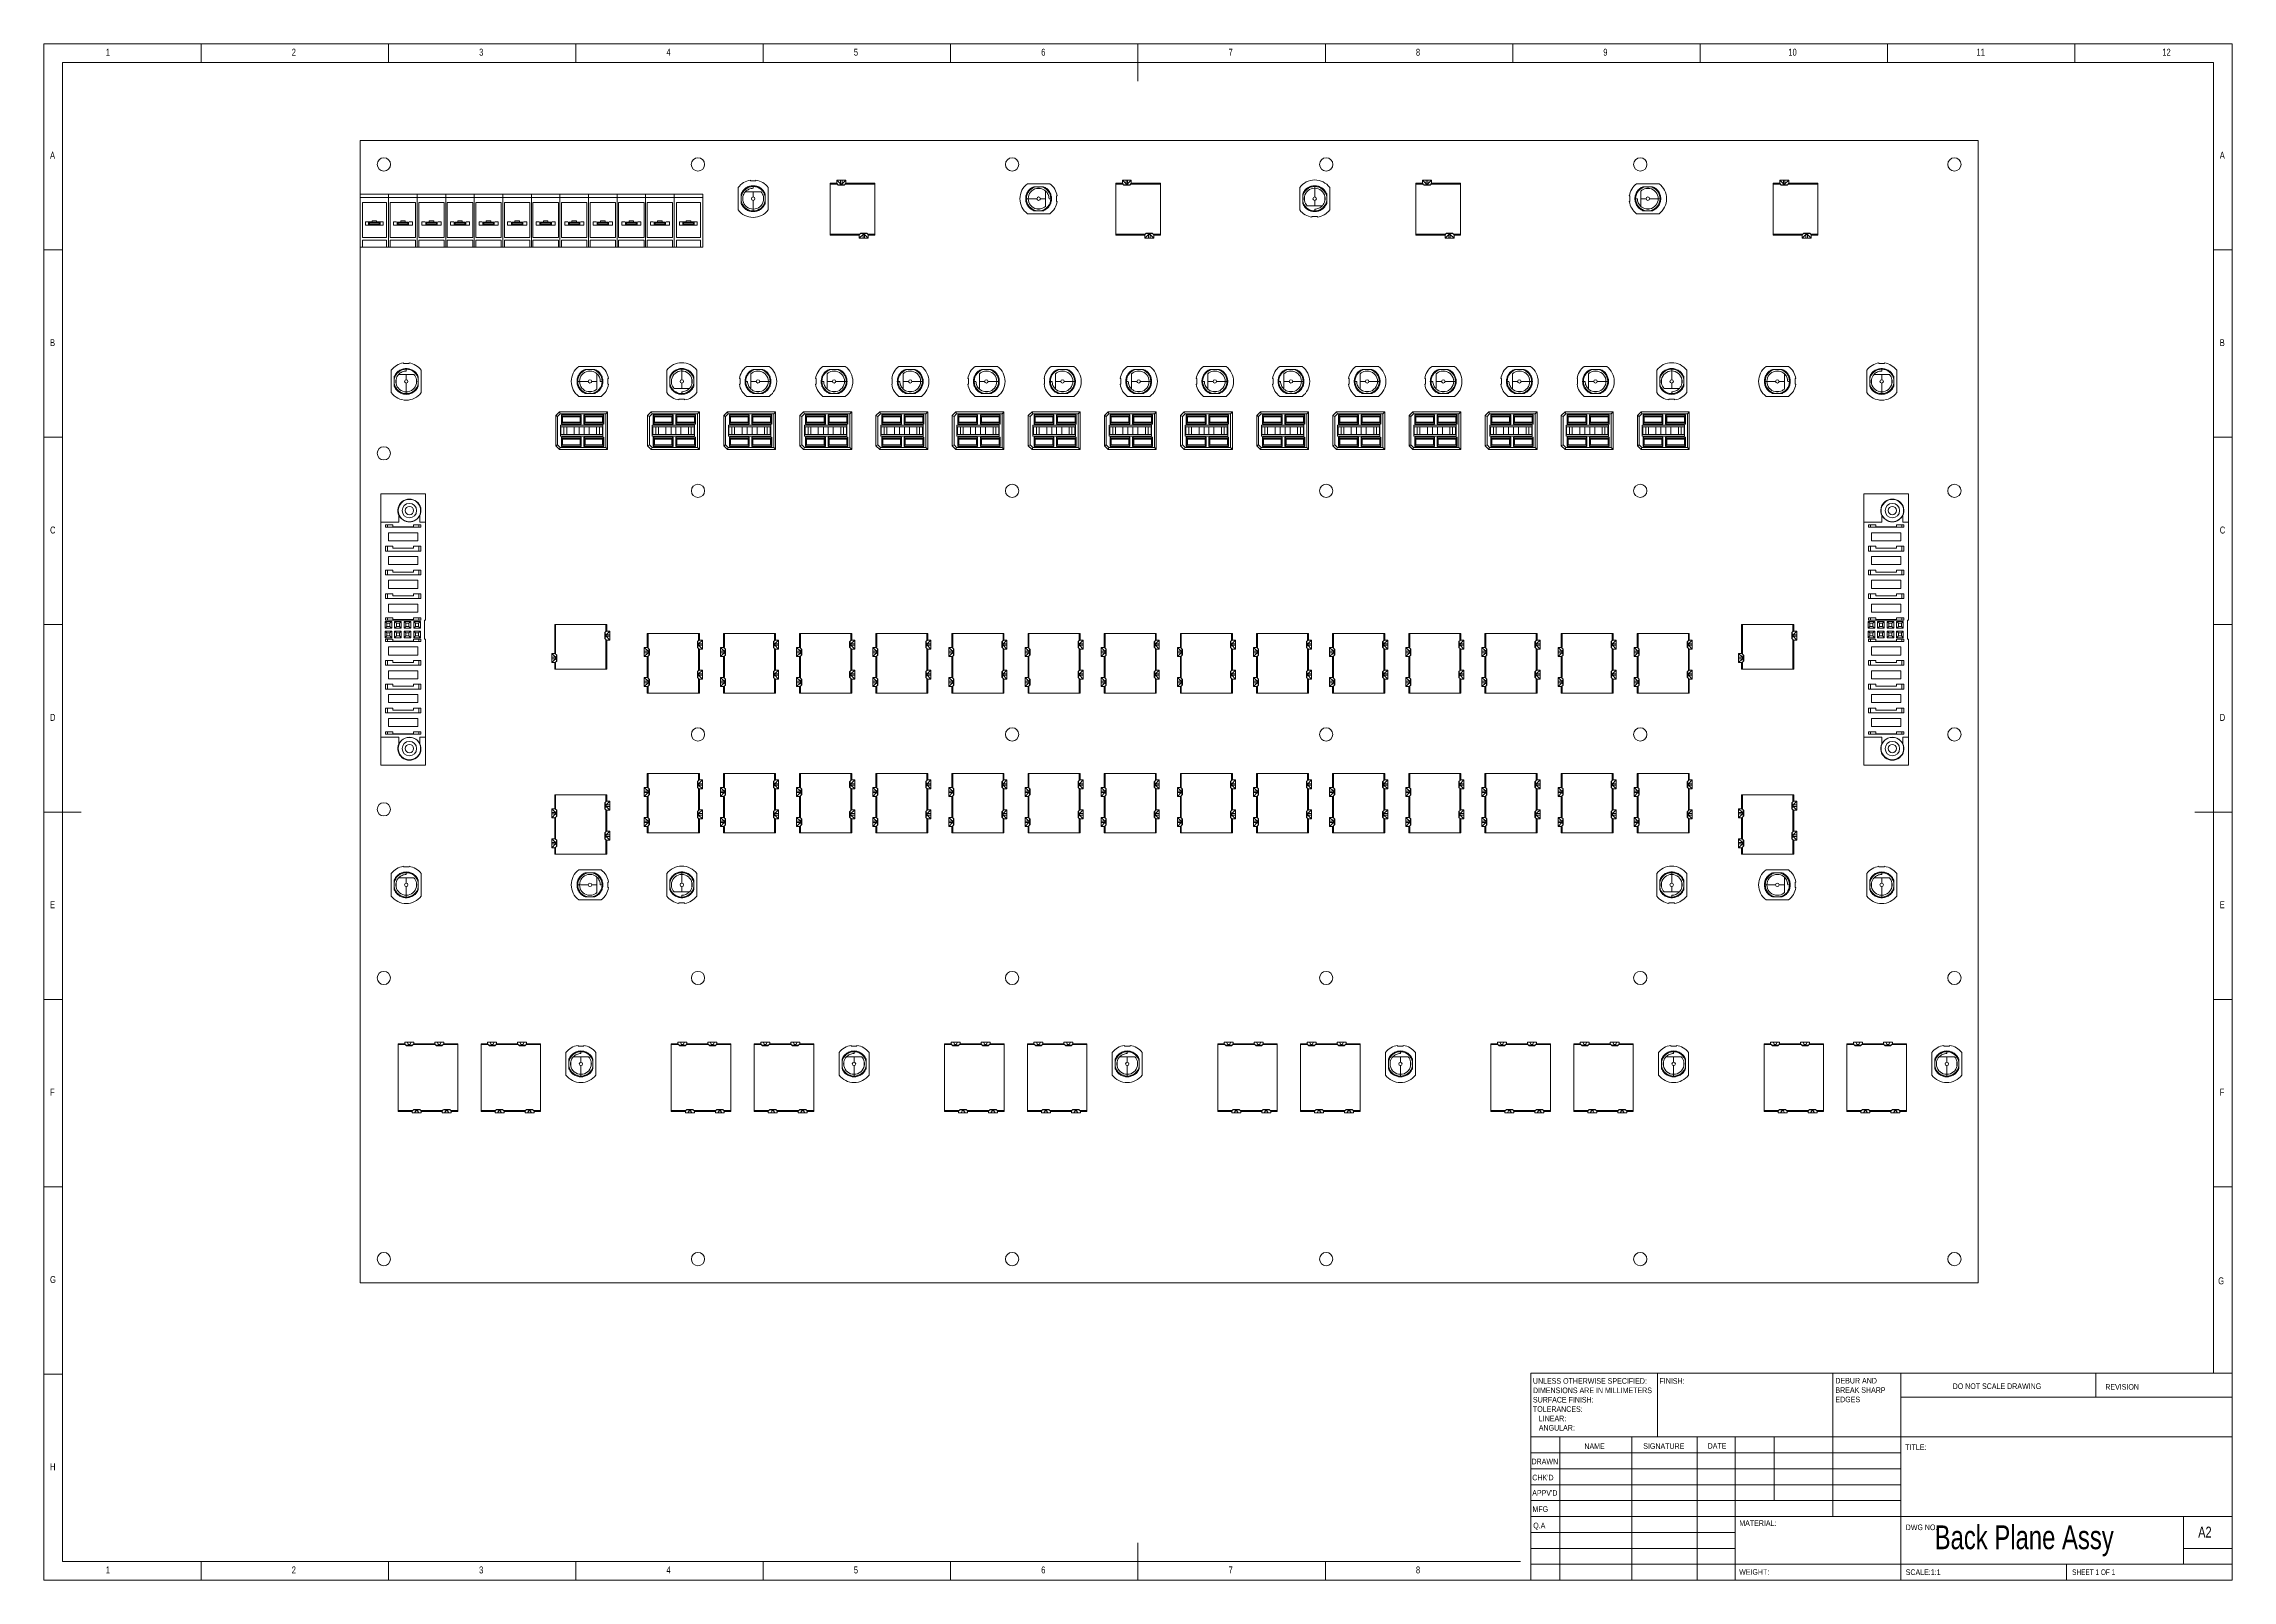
# Model space of a CAD drawing. Header units: millimetres. Extents: x 5 to 589, y 5 to 415.
import ezdxf

# ---------------------------------------------------------------- set-up
doc = ezdxf.new("R2010")
doc.units = ezdxf.units.MM
doc.styles.add('SLDTEXTSTYLE0', font='TXT', dxfattribs={"width": 0.75})
doc.styles.add('SLDTEXTSTYLE1', font='TXT', dxfattribs={"width": 0.6875})

msp = doc.modelspace()

# ---------------------------------------------------------------- texts
at = {"color": 7, "linetype": 'Continuous', "lineweight": 0, "attachment_point": 1}
for s, insert, char_height, style in [('1', (21.58, 413.67), 1.85, 'SLDTEXTSTYLE0'), ('2', (71.17, 413.67), 1.85, 'SLDTEXTSTYLE0'), ('3', (121.17, 413.67), 1.85, 'SLDTEXTSTYLE0'), ('4', (171.17, 413.67), 1.85, 'SLDTEXTSTYLE0'), ('5', (221.17, 413.67), 1.85, 'SLDTEXTSTYLE0'), ('6', (271.17, 413.67), 1.85, 'SLDTEXTSTYLE0'), ('7', (321.17, 413.67), 1.85, 'SLDTEXTSTYLE0'), ('8', (371.17, 413.67), 1.85, 'SLDTEXTSTYLE0'), ('9', (421.17, 413.67), 1.85, 'SLDTEXTSTYLE0'), ('10', (470.54, 413.67), 1.852, 'SLDTEXTSTYLE0'), ('11', (520.75, 413.67), 1.852, 'SLDTEXTSTYLE0'), ('12', (570.33, 413.67), 1.852, 'SLDTEXTSTYLE0'), ('A', (6.67, 386.17), 1.85, 'SLDTEXTSTYLE0'), ('A', (585.67, 386.17), 1.85, 'SLDTEXTSTYLE0'), ('B', (6.67, 336.17), 1.85, 'SLDTEXTSTYLE0'), ('B', (585.67, 336.17), 1.85, 'SLDTEXTSTYLE0'), ('C', (6.67, 286.17), 1.85, 'SLDTEXTSTYLE0'), ('C', (585.67, 286.17), 1.85, 'SLDTEXTSTYLE0'), ('D', (6.67, 236.17), 1.85, 'SLDTEXTSTYLE0'), ('D', (585.67, 236.17), 1.85, 'SLDTEXTSTYLE0'), ('E', (6.67, 186.17), 1.85, 'SLDTEXTSTYLE0'), ('E', (585.67, 186.17), 1.85, 'SLDTEXTSTYLE0'), ('F', (6.67, 136.17), 1.85, 'SLDTEXTSTYLE0'), ('F', (585.67, 136.17), 1.85, 'SLDTEXTSTYLE0'), ('G', (6.67, 86.17), 1.85, 'SLDTEXTSTYLE0'), ('G', (585.25, 85.82), 1.85, 'SLDTEXTSTYLE0'), ('FINISH:', (436.17, 58.92), 1.5, 'SLDTEXTSTYLE0'), ('DO NOT SCALE DRAWING', (514.41, 57.53), 1.5, 'SLDTEXTSTYLE0'), ('REVISION', (555.13, 57.33), 1.5, 'SLDTEXTSTYLE0'), ('NAME', (416.12, 41.5), 1.5, 'SLDTEXTSTYLE0'), ('SIGNATURE', (431.83, 41.56), 1.5, 'SLDTEXTSTYLE0'), ('DATE', (449.01, 41.58), 1.5, 'SLDTEXTSTYLE0'), ('TITLE:', (501.76, 41.28), 1.5, 'SLDTEXTSTYLE0'), ('H', (6.67, 36.17), 1.85, 'SLDTEXTSTYLE0'), ('DRAWN', (402.01, 37.43), 1.5, 'SLDTEXTSTYLE0'), ("CHK'D", (402.21, 33.15), 1.5, 'SLDTEXTSTYLE0'), ("APPV'D", (402.2, 29.06), 1.5, 'SLDTEXTSTYLE0'), ('MFG', (402.26, 24.73), 1.5, 'SLDTEXTSTYLE0'), ('Q.A', (402.47, 20.35), 1.5, 'SLDTEXTSTYLE0'), ('MATERIAL:', (457.45, 20.99), 1.5, 'SLDTEXTSTYLE0'), ('DWG NO.', (501.87, 19.87), 1.5, 'SLDTEXTSTYLE0'), ('Back Plane Assy', (509.59, 19.63), 6.35, 'SLDTEXTSTYLE0'), ('A2', (579.92, 19.3), 2.91, 'SLDTEXTSTYLE0'), ('1', (21.58, 8.67), 1.85, 'SLDTEXTSTYLE0'), ('2', (71.17, 8.67), 1.85, 'SLDTEXTSTYLE0'), ('3', (121.17, 8.67), 1.85, 'SLDTEXTSTYLE0'), ('4', (171.17, 8.67), 1.85, 'SLDTEXTSTYLE0'), ('5', (221.17, 8.67), 1.85, 'SLDTEXTSTYLE0'), ('6', (271.17, 8.67), 1.85, 'SLDTEXTSTYLE0'), ('7', (321.17, 8.67), 1.85, 'SLDTEXTSTYLE0'), ('8', (371.17, 8.67), 1.85, 'SLDTEXTSTYLE0'), ('WEIGHT: ', (457.42, 7.95), 1.499, 'SLDTEXTSTYLE0'), ('SCALE:1:1', (501.87, 7.9), 1.5, 'SLDTEXTSTYLE0'), ('SHEET 1 OF 1', (546.28, 7.9), 1.5, 'SLDTEXTSTYLE1')]:
    msp.add_mtext(s, dxfattribs=dict(at, insert=insert, char_height=char_height, style=style))

# ---------------------------------------------------------------- blocks, each defined once
blk = doc.blocks.new('SW_NOTE_0')
at = {"color": 0, "linetype": 'Continuous', "lineweight": 0, "char_height": 1.5, "attachment_point": 1, "style": 'SLDTEXTSTYLE0'}
for s, insert in [('DEBUR AND ', (0, 1.93)), ('BREAK SHARP ', (0, -0.57)), ('EDGES', (0, -3.07))]:
    blk.add_mtext(s, dxfattribs=dict(at, insert=insert))
blk = doc.blocks.new('SW_NOTE_1')
at = {"color": 0, "linetype": 'Continuous', "lineweight": 0, "char_height": 1.5, "attachment_point": 1, "style": 'SLDTEXTSTYLE0'}
for s, insert in [('UNLESS OTHERWISE SPECIFIED:', (0, 1.93)), ('TOLERANCES:', (0, -5.57)), ('SURFACE FINISH:', (0, -3.07)), ('DIMENSIONS ARE IN MILLIMETERS', (0, -0.57)), ('   ANGULAR:', (0, -10.57)), ('   LINEAR:', (0, -8.07))]:
    blk.add_mtext(s, dxfattribs=dict(at, insert=insert))

# ---------------------------------------------------------------- linework, layer by layer
at = {"color": 7, "linetype": 'Continuous', "lineweight": 0}
for p, q in [((589, 415), (5, 415)), ((5, 415), (5, 5)), ((47, 410), (47, 415)), ((97, 415), (97, 410)), ((147, 410), (147, 415)), ((197, 415), (197, 410)), ((247, 410), (247, 415)), ((297, 415), (297, 405)), ((347, 410), (347, 415)), ((397, 415), (397, 410)), ((447, 410), (447, 415)), ((497, 415), (497, 410)), ((547, 410), (547, 415)), ((589, 5), (589, 415)), ((584, 410), (10, 410)), ((10, 410), (10, 10)), ((584, 60.25), (584, 410)), ((10, 360), (5, 360)), ((584, 360), (589, 360)), ((5, 310), (10, 310)), ((589, 310), (584, 310)), ((10, 260), (5, 260)), ((584, 260), (589, 260)), ((5, 210), (15, 210)), ((589, 210), (579, 210)), ((10, 160), (5, 160)), ((584, 160), (589, 160)), ((5, 110), (10, 110)), ((589, 110), (584, 110)), ((10, 60), (5, 60)), ((401.8, 60.25), (589, 60.25)), ((401.8, 60.25), (401.8, 5)), ((435.6, 43.25), (435.6, 60.25)), ((482.4, 60.25), (482.4, 22)), ((500.6, 60.25), (500.6, 5)), ((552.6, 53.88), (552.6, 60.25)), ((589, 53.88), (500.6, 53.88)), ((589, 43.25), (401.8, 43.25)), ((409.6, 43.25), (409.6, 5)), ((428.79, 43.25), (428.79, 5)), ((446.2, 43.25), (446.2, 5)), ((456.4, 5), (456.4, 43.25)), ((466.8, 26.25), (466.8, 43.25)), ((500.6, 39), (401.8, 39)), ((500.6, 34.75), (401.8, 34.75)), ((500.6, 30.5), (401.8, 30.5)), ((500.6, 26.25), (401.8, 26.25)), ((456.4, 22), (401.8, 22)), ((456.4, 17.75), (401.8, 17.75)), ((456.4, 22), (589, 22)), ((576, 9.25), (576, 22)), ((297, 5), (297, 15)), ((456.4, 13.5), (401.8, 13.5)), ((589, 13.5), (576, 13.5)), ((10, 10), (399.05, 10)), ((47, 5), (47, 10)), ((97, 10), (97, 5)), ((147, 5), (147, 10)), ((197, 10), (197, 5)), ((247, 5), (247, 10)), ((347, 5), (347, 10)), ((401.8, 9.25), (589, 9.25)), ((544.8, 5), (544.8, 9.25)), ((5, 5), (589, 5))]:
    msp.add_line(p, q, dxfattribs=at)
at = {"color": 7, "linetype": 'Continuous', "lineweight": 15}
for p, q in [((521.21, 389.16), (89.41, 389.16)), ((89.41, 389.16), (89.41, 374.91)), ((521.21, 84.36), (521.21, 389.16)), ((89.41, 374.91), (97.03, 374.91)), ((89.41, 374.01), (89.41, 374.91)), ((89.41, 374.01), (89.41, 360.71)), ((97.03, 374.01), (89.41, 374.01)), ((97.03, 374.91), (104.65, 374.91)), ((97.03, 374.01), (97.03, 374.91)), ((104.65, 374.01), (97.03, 374.01)), ((97.03, 374.01), (97.03, 360.71)), ((104.65, 374.91), (112.27, 374.91)), ((104.65, 374.01), (104.65, 374.91)), ((112.27, 374.01), (104.65, 374.01)), ((104.65, 374.01), (104.65, 360.71)), ((112.27, 374.01), (112.27, 374.91)), ((112.27, 374.91), (119.89, 374.91)), ((112.27, 360.71), (112.27, 374.01)), ((119.89, 374.01), (112.27, 374.01)), ((119.89, 374.01), (119.89, 374.91)), ((119.89, 374.91), (127.51, 374.91)), ((119.89, 360.71), (119.89, 374.01)), ((127.51, 374.01), (119.89, 374.01)), ((127.51, 374.91), (135.13, 374.91)), ((127.51, 374.01), (127.51, 374.91)), ((135.13, 374.01), (127.51, 374.01)), ((127.51, 374.01), (127.51, 360.71)), ((135.13, 374.01), (135.13, 374.91)), ((135.13, 374.91), (142.75, 374.91)), ((135.13, 360.71), (135.13, 374.01)), ((142.75, 374.01), (135.13, 374.01)), ((142.75, 374.91), (150.37, 374.91)), ((142.75, 374.01), (142.75, 374.91)), ((150.37, 374.01), (142.75, 374.01)), ((142.75, 374.01), (142.75, 360.71)), ((150.37, 374.01), (150.37, 374.91)), ((150.37, 374.91), (157.99, 374.91)), ((150.37, 360.71), (150.37, 374.01)), ((157.99, 374.01), (150.37, 374.01)), ((157.99, 374.91), (165.61, 374.91)), ((157.99, 374.01), (157.99, 374.91)), ((165.61, 374.01), (157.99, 374.01)), ((157.99, 374.01), (157.99, 360.71)), ((165.61, 374.01), (165.61, 374.91)), ((165.61, 374.91), (173.23, 374.91)), ((165.61, 360.71), (165.61, 374.01)), ((173.23, 374.01), (165.61, 374.01)), ((173.23, 374.91), (180.85, 374.91)), ((173.23, 374.91), (173.23, 374.01)), ((173.23, 374.01), (173.23, 360.71)), ((180.85, 374.01), (173.23, 374.01)), ((180.85, 374.91), (180.85, 374.01)), ((180.85, 360.71), (180.85, 374.01)), ((190.31, 376.66), (190.31, 370.66)), ((193.56, 378.6), (193.56, 378.43)), ((195.06, 378.43), (193.56, 378.43)), ((194.31, 376.91), (194.31, 376.43)), ((194.31, 374.12), (194.31, 375.53)), ((195.06, 378.6), (195.06, 378.43)), ((198.31, 370.66), (198.31, 376.66)), ((214.87, 377.83), (216.62, 377.83)), ((214.87, 377.83), (214.87, 377.58)), ((214.87, 377.58), (214.87, 364.18)), ((216.62, 377.58), (214.87, 377.58)), ((216.62, 378.63), (217.62, 378.63)), ((216.62, 378.63), (217.62, 377.63)), ((216.62, 377.78), (216.62, 378.63)), ((216.92, 377.4), (216.62, 377.78)), ((216.62, 377.58), (216.62, 377.78)), ((216.92, 377.4), (217.62, 377.46)), ((217.02, 377.28), (216.92, 377.4)), ((218.62, 377.28), (217.02, 377.28)), ((217.62, 378.63), (218.02, 378.63)), ((217.62, 378.63), (217.62, 377.63)), ((218.02, 377.63), (217.62, 377.63)), ((217.62, 377.63), (217.62, 377.46)), ((217.62, 377.46), (218.02, 377.46)), ((218.02, 377.63), (219.02, 378.63)), ((218.02, 378.63), (219.02, 378.63)), ((218.02, 377.63), (218.02, 378.63)), ((218.02, 377.46), (218.02, 377.63)), ((218.02, 377.46), (218.71, 377.4)), ((218.71, 377.4), (218.62, 377.28)), ((218.71, 377.4), (219.02, 377.78)), ((219.02, 378.63), (219.02, 377.78)), ((226.77, 377.83), (219.02, 377.83)), ((219.02, 377.78), (219.02, 377.58)), ((226.77, 377.58), (219.02, 377.58)), ((226.77, 377.83), (226.77, 377.58)), ((226.77, 364.18), (226.77, 377.58)), ((273.48, 377.66), (267.48, 377.66)), ((275.42, 374.41), (275.25, 374.41)), ((275.25, 372.91), (275.25, 374.41)), ((291.07, 377.83), (292.82, 377.83)), ((291.07, 377.83), (291.07, 377.58)), ((292.82, 377.58), (291.07, 377.58)), ((291.07, 377.58), (291.07, 364.18)), ((292.82, 377.78), (292.82, 378.63)), ((292.82, 378.63), (293.82, 377.63)), ((292.82, 378.63), (293.82, 378.63)), ((293.12, 377.4), (292.82, 377.78)), ((292.82, 377.58), (292.82, 377.78)), ((293.12, 377.4), (293.82, 377.46)), ((293.22, 377.28), (293.12, 377.4)), ((294.82, 377.28), (293.22, 377.28)), ((293.82, 378.63), (294.22, 378.63)), ((293.82, 378.63), (293.82, 377.63)), ((293.82, 377.63), (293.82, 377.46)), ((294.22, 377.63), (293.82, 377.63)), ((293.82, 377.46), (294.22, 377.46)), ((294.22, 377.63), (295.22, 378.63)), ((294.22, 378.63), (295.22, 378.63)), ((294.22, 377.63), (294.22, 378.63)), ((294.22, 377.46), (294.22, 377.63)), ((294.22, 377.46), (294.91, 377.4)), ((294.91, 377.4), (294.82, 377.28)), ((294.91, 377.4), (295.22, 377.78)), ((295.22, 378.63), (295.22, 377.78)), ((302.97, 377.83), (295.22, 377.83)), ((295.22, 377.78), (295.22, 377.58)), ((302.97, 377.58), (295.22, 377.58)), ((302.97, 377.83), (302.97, 377.58)), ((302.97, 364.18), (302.97, 377.58)), ((340.15, 376.66), (340.15, 370.66)), ((344.15, 376.43), (344.15, 376.91)), ((344.15, 376.43), (344.15, 374.12)), ((348.15, 370.66), (348.15, 376.66)), ((371.18, 377.83), (372.93, 377.83)), ((371.18, 377.83), (371.18, 377.58)), ((372.93, 377.58), (371.18, 377.58)), ((371.18, 377.58), (371.18, 364.18)), ((372.93, 377.78), (372.93, 378.63)), ((372.93, 378.63), (373.93, 377.63)), ((372.93, 378.63), (373.93, 378.63)), ((373.23, 377.4), (372.93, 377.78)), ((372.93, 377.58), (372.93, 377.78)), ((373.23, 377.4), (373.93, 377.46)), ((373.33, 377.28), (373.23, 377.4)), ((374.93, 377.28), (373.33, 377.28)), ((373.93, 378.63), (374.33, 378.63)), ((373.93, 378.63), (373.93, 377.63)), ((373.93, 377.63), (373.93, 377.46)), ((374.33, 377.63), (373.93, 377.63)), ((373.93, 377.46), (374.33, 377.46)), ((374.33, 377.63), (374.33, 378.63)), ((374.33, 377.63), (375.33, 378.63)), ((374.33, 378.63), (375.33, 378.63)), ((374.33, 377.46), (374.33, 377.63)), ((374.33, 377.46), (375.02, 377.4)), ((375.02, 377.4), (374.93, 377.28)), ((375.02, 377.4), (375.33, 377.78)), ((375.33, 378.63), (375.33, 377.78)), ((383.08, 377.83), (375.33, 377.83)), ((375.33, 377.78), (375.33, 377.58)), ((383.08, 377.58), (375.33, 377.58)), ((383.08, 377.83), (383.08, 377.58)), ((383.08, 364.18), (383.08, 377.58)), ((428.1, 374.41), (428.27, 374.41)), ((428.27, 374.41), (428.27, 372.91)), ((436.05, 377.66), (430.05, 377.66)), ((466.5, 377.83), (468.25, 377.83)), ((466.5, 377.83), (466.5, 377.58)), ((466.5, 377.58), (466.5, 364.18)), ((468.25, 377.58), (466.5, 377.58)), ((468.25, 378.63), (469.25, 378.63)), ((468.25, 378.63), (469.25, 377.63)), ((468.25, 377.78), (468.25, 378.63)), ((468.55, 377.4), (468.25, 377.78)), ((468.25, 377.58), (468.25, 377.78)), ((468.55, 377.4), (469.25, 377.46)), ((468.65, 377.28), (468.55, 377.4)), ((470.25, 377.28), (468.65, 377.28)), ((469.25, 378.63), (469.65, 378.63)), ((469.25, 378.63), (469.25, 377.63)), ((469.65, 377.63), (469.25, 377.63)), ((469.25, 377.63), (469.25, 377.46)), ((469.25, 377.46), (469.65, 377.46)), ((469.65, 377.63), (470.65, 378.63)), ((469.65, 377.63), (469.65, 378.63)), ((469.65, 378.63), (470.65, 378.63)), ((469.65, 377.46), (469.65, 377.63)), ((469.65, 377.46), (470.34, 377.4)), ((470.34, 377.4), (470.25, 377.28)), ((470.34, 377.4), (470.65, 377.78)), ((470.65, 378.63), (470.65, 377.78)), ((478.4, 377.83), (470.65, 377.83)), ((470.65, 377.78), (470.65, 377.58)), ((478.4, 377.58), (470.65, 377.58)), ((478.4, 377.83), (478.4, 377.58)), ((478.4, 364.18), (478.4, 377.58)), ((90.02, 372.64), (96.42, 372.64)), ((90.02, 363.31), (90.02, 372.64)), ((96.42, 372.64), (96.42, 363.31)), ((97.44, 372.64), (104.24, 372.64)), ((97.44, 363.31), (97.44, 372.64)), ((104.24, 372.64), (104.24, 363.31)), ((105.06, 372.64), (111.86, 372.64)), ((105.06, 363.31), (105.06, 372.64)), ((111.86, 372.64), (111.86, 363.31)), ((112.68, 372.64), (119.48, 372.64)), ((112.68, 363.31), (112.68, 372.64)), ((119.48, 372.64), (119.48, 363.31)), ((120.3, 372.64), (127.1, 372.64)), ((120.3, 363.31), (120.3, 372.64)), ((127.1, 372.64), (127.1, 363.31)), ((127.92, 363.31), (127.92, 372.64)), ((127.92, 372.64), (134.72, 372.64)), ((134.72, 372.64), (134.72, 363.31)), ((135.54, 372.64), (142.34, 372.64)), ((135.54, 363.31), (135.54, 372.64)), ((142.34, 372.64), (142.34, 363.31)), ((143.16, 372.64), (149.96, 372.64)), ((143.16, 363.31), (143.16, 372.64)), ((149.96, 372.64), (149.96, 363.31)), ((150.78, 372.64), (157.58, 372.64)), ((150.78, 363.31), (150.78, 372.64)), ((157.58, 372.64), (157.58, 363.31)), ((158.4, 372.64), (165.2, 372.64)), ((158.4, 363.31), (158.4, 372.64)), ((165.2, 372.64), (165.2, 363.31)), ((166.02, 372.64), (172.82, 372.64)), ((166.02, 363.31), (166.02, 372.64)), ((172.82, 372.64), (172.82, 363.31)), ((173.84, 372.64), (180.24, 372.64)), ((173.84, 363.31), (173.84, 372.64)), ((180.24, 372.64), (180.24, 363.31)), ((194.31, 370.88), (194.31, 373.19)), ((194.31, 370.88), (194.31, 370.41)), ((267.7, 373.66), (267.23, 373.66)), ((267.48, 369.66), (273.48, 369.66)), ((267.7, 373.66), (270.01, 373.66)), ((270.94, 373.66), (272.35, 373.66)), ((273.73, 373.66), (273.25, 373.66)), ((275.42, 372.91), (275.25, 372.91)), ((343.4, 368.88), (344.9, 368.88)), ((343.4, 368.72), (343.4, 368.88)), ((344.15, 373.19), (344.15, 371.78)), ((344.15, 370.41), (344.15, 370.88)), ((344.9, 368.72), (344.9, 368.88)), ((428.1, 372.91), (428.27, 372.91)), ((429.8, 373.66), (430.27, 373.66)), ((430.05, 369.66), (436.05, 369.66)), ((432.58, 373.66), (431.17, 373.66)), ((435.82, 373.66), (433.51, 373.66)), ((435.82, 373.66), (436.3, 373.66)), ((96.42, 363.31), (90.02, 363.31)), ((90.02, 362.61), (96.42, 362.61)), ((90.02, 360.71), (90.02, 362.61)), ((90.87, 367.46), (92.62, 367.46)), ((90.87, 367.46), (90.87, 366.58)), ((95.57, 366.58), (90.87, 366.58)), ((91.69, 367.42), (91.69, 366.62)), ((91.72, 367.42), (91.69, 367.42)), ((91.69, 366.62), (91.72, 366.62)), ((91.92, 367.22), (91.72, 367.42)), ((91.72, 367.42), (94.72, 367.42)), ((91.72, 367.42), (91.72, 366.62)), ((91.92, 366.82), (91.72, 366.62)), ((91.72, 366.62), (94.72, 366.62)), ((94.52, 367.22), (91.92, 367.22)), ((91.92, 367.22), (91.92, 366.82)), ((94.52, 366.82), (91.92, 366.82)), ((93.82, 367.72), (92.62, 367.72)), ((92.62, 367.42), (92.62, 367.72)), ((93.82, 367.42), (93.82, 367.72)), ((93.82, 367.46), (95.57, 367.46)), ((94.72, 367.42), (94.52, 367.22)), ((94.52, 367.22), (94.52, 366.82)), ((94.72, 366.62), (94.52, 366.82)), ((94.72, 366.62), (94.72, 367.42)), ((94.72, 367.42), (94.75, 367.42)), ((94.72, 366.62), (94.75, 366.62)), ((94.75, 367.42), (94.75, 366.62)), ((95.57, 366.58), (95.57, 367.46)), ((96.42, 362.61), (96.42, 360.71)), ((104.24, 363.31), (97.44, 363.31)), ((97.44, 362.61), (104.24, 362.61)), ((97.44, 360.71), (97.44, 362.61)), ((98.29, 367.46), (98.29, 366.58)), ((98.29, 367.46), (99.17, 367.46)), ((103.39, 366.58), (98.29, 366.58)), ((99.31, 367.42), (99.31, 366.62)), ((99.31, 366.62), (99.34, 366.62)), ((99.54, 367.22), (99.34, 367.42)), ((99.34, 367.42), (102.34, 367.42)), ((99.34, 367.42), (99.34, 366.62)), ((99.54, 366.82), (99.34, 366.62)), ((99.34, 366.62), (102.34, 366.62)), ((102.14, 367.22), (99.54, 367.22)), ((99.54, 367.22), (99.54, 366.82)), ((102.14, 366.82), (99.54, 366.82)), ((101.44, 367.72), (100.24, 367.72)), ((100.24, 367.42), (100.24, 367.72)), ((101.44, 367.42), (101.44, 367.72)), ((102.34, 367.42), (102.14, 367.22)), ((102.14, 367.22), (102.14, 366.82)), ((102.34, 366.62), (102.14, 366.82)), ((102.34, 366.62), (102.34, 367.42)), ((102.34, 366.62), (102.37, 366.62)), ((102.37, 367.42), (102.37, 366.62)), ((102.51, 367.46), (103.39, 367.46)), ((103.39, 366.58), (103.39, 367.46)), ((104.24, 362.61), (104.24, 360.71)), ((111.86, 363.31), (105.06, 363.31)), ((105.06, 362.61), (111.86, 362.61)), ((105.06, 360.71), (105.06, 362.61)), ((105.91, 367.46), (106.79, 367.46)), ((105.91, 367.46), (105.91, 366.58)), ((111.01, 366.58), (105.91, 366.58)), ((106.93, 367.42), (106.93, 366.62)), ((106.93, 366.62), (106.96, 366.62)), ((107.16, 367.22), (106.96, 367.42)), ((106.96, 367.42), (109.96, 367.42)), ((106.96, 367.42), (106.96, 366.62)), ((107.16, 366.82), (106.96, 366.62)), ((106.96, 366.62), (109.96, 366.62)), ((109.76, 367.22), (107.16, 367.22)), ((107.16, 367.22), (107.16, 366.82)), ((109.76, 366.82), (107.16, 366.82)), ((109.06, 367.72), (107.86, 367.72)), ((107.86, 367.42), (107.86, 367.72)), ((109.06, 367.42), (109.06, 367.72)), ((109.96, 367.42), (109.76, 367.22)), ((109.76, 367.22), (109.76, 366.82)), ((109.96, 366.62), (109.76, 366.82)), ((109.96, 366.62), (109.96, 367.42)), ((109.96, 366.62), (109.99, 366.62)), ((109.99, 367.42), (109.99, 366.62)), ((110.13, 367.46), (111.01, 367.46)), ((111.01, 366.58), (111.01, 367.46)), ((111.86, 362.61), (111.86, 360.71)), ((119.48, 363.31), (112.68, 363.31)), ((112.68, 360.71), (112.68, 362.61)), ((112.68, 362.61), (119.48, 362.61)), ((113.53, 367.46), (114.41, 367.46)), ((113.53, 367.46), (113.53, 366.58)), ((118.63, 366.58), (113.53, 366.58)), ((114.55, 367.42), (114.55, 366.62)), ((114.55, 366.62), (114.58, 366.62)), ((114.78, 367.22), (114.58, 367.42)), ((114.58, 367.42), (117.58, 367.42)), ((114.58, 367.42), (114.58, 366.62)), ((114.78, 366.82), (114.58, 366.62)), ((114.58, 366.62), (117.58, 366.62)), ((117.38, 367.22), (114.78, 367.22)), ((114.78, 367.22), (114.78, 366.82)), ((117.38, 366.82), (114.78, 366.82)), ((116.68, 367.72), (115.48, 367.72)), ((115.48, 367.42), (115.48, 367.72)), ((116.68, 367.42), (116.68, 367.72)), ((117.58, 367.42), (117.38, 367.22)), ((117.38, 367.22), (117.38, 366.82)), ((117.58, 366.62), (117.38, 366.82)), ((117.58, 366.62), (117.58, 367.42)), ((117.58, 366.62), (117.61, 366.62)), ((117.61, 367.42), (117.61, 366.62)), ((117.75, 367.46), (118.63, 367.46)), ((118.63, 366.58), (118.63, 367.46)), ((119.48, 362.61), (119.48, 360.71)), ((127.1, 363.31), (120.3, 363.31)), ((120.3, 362.61), (127.1, 362.61)), ((120.3, 360.71), (120.3, 362.61)), ((121.15, 367.46), (122.03, 367.46)), ((121.15, 367.46), (121.15, 366.58)), ((126.25, 366.58), (121.15, 366.58)), ((122.17, 367.42), (122.17, 366.62)), ((122.17, 366.62), (122.2, 366.62)), ((122.4, 367.22), (122.2, 367.42)), ((122.2, 367.42), (125.2, 367.42)), ((122.2, 367.42), (122.2, 366.62)), ((122.4, 366.82), (122.2, 366.62)), ((122.2, 366.62), (125.2, 366.62)), ((125, 367.22), (122.4, 367.22)), ((122.4, 367.22), (122.4, 366.82)), ((125, 366.82), (122.4, 366.82)), ((124.3, 367.72), (123.1, 367.72)), ((123.1, 367.42), (123.1, 367.72)), ((124.3, 367.42), (124.3, 367.72)), ((125.2, 367.42), (125, 367.22)), ((125, 367.22), (125, 366.82)), ((125.2, 366.62), (125, 366.82)), ((125.2, 366.62), (125.2, 367.42)), ((125.2, 366.62), (125.23, 366.62)), ((125.23, 367.42), (125.23, 366.62)), ((125.37, 367.46), (126.25, 367.46)), ((126.25, 366.58), (126.25, 367.46)), ((127.1, 362.61), (127.1, 360.71)), ((134.72, 363.31), (127.92, 363.31)), ((127.92, 360.71), (127.92, 362.61)), ((127.92, 362.61), (134.72, 362.61)), ((128.77, 367.46), (129.65, 367.46)), ((128.77, 367.46), (128.77, 366.58)), ((133.87, 366.58), (128.77, 366.58)), ((129.79, 367.42), (129.79, 366.62)), ((129.79, 366.62), (129.82, 366.62)), ((130.02, 367.22), (129.82, 367.42)), ((129.82, 367.42), (132.82, 367.42)), ((129.82, 367.42), (129.82, 366.62)), ((130.02, 366.82), (129.82, 366.62)), ((129.82, 366.62), (132.82, 366.62)), ((132.62, 367.22), (130.02, 367.22)), ((130.02, 367.22), (130.02, 366.82)), ((132.62, 366.82), (130.02, 366.82)), ((131.92, 367.72), (130.72, 367.72)), ((130.72, 367.42), (130.72, 367.72)), ((131.92, 367.42), (131.92, 367.72)), ((132.82, 367.42), (132.62, 367.22)), ((132.62, 367.22), (132.62, 366.82)), ((132.82, 366.62), (132.62, 366.82)), ((132.82, 366.62), (132.82, 367.42)), ((132.82, 366.62), (132.85, 366.62)), ((132.85, 367.42), (132.85, 366.62)), ((132.99, 367.46), (133.87, 367.46)), ((133.87, 366.58), (133.87, 367.46)), ((134.72, 362.61), (134.72, 360.71)), ((142.34, 363.31), (135.54, 363.31)), ((135.54, 362.61), (142.34, 362.61)), ((135.54, 360.71), (135.54, 362.61)), ((136.39, 367.46), (137.27, 367.46)), ((136.39, 367.46), (136.39, 366.58)), ((141.49, 366.58), (136.39, 366.58)), ((137.41, 367.42), (137.41, 366.62)), ((137.41, 366.62), (137.44, 366.62)), ((137.64, 367.22), (137.44, 367.42)), ((137.44, 367.42), (140.44, 367.42)), ((137.44, 367.42), (137.44, 366.62)), ((137.64, 366.82), (137.44, 366.62)), ((137.44, 366.62), (140.44, 366.62)), ((140.24, 367.22), (137.64, 367.22)), ((137.64, 367.22), (137.64, 366.82)), ((140.24, 366.82), (137.64, 366.82)), ((139.54, 367.72), (138.34, 367.72)), ((138.34, 367.42), (138.34, 367.72)), ((139.54, 367.42), (139.54, 367.72)), ((140.44, 367.42), (140.24, 367.22)), ((140.24, 367.22), (140.24, 366.82)), ((140.44, 366.62), (140.24, 366.82)), ((140.44, 366.62), (140.44, 367.42)), ((140.44, 366.62), (140.47, 366.62)), ((140.47, 367.42), (140.47, 366.62)), ((140.61, 367.46), (141.49, 367.46)), ((141.49, 366.58), (141.49, 367.46)), ((142.34, 362.61), (142.34, 360.71)), ((149.96, 363.31), (143.16, 363.31)), ((143.16, 362.61), (149.96, 362.61)), ((143.16, 360.71), (143.16, 362.61)), ((144.01, 367.46), (144.01, 366.58)), ((144.01, 367.46), (144.89, 367.46)), ((149.11, 366.58), (144.01, 366.58)), ((145.03, 367.42), (145.03, 366.62)), ((145.03, 366.62), (145.06, 366.62)), ((145.26, 367.22), (145.06, 367.42)), ((145.06, 367.42), (148.06, 367.42)), ((145.06, 367.42), (145.06, 366.62)), ((145.26, 366.82), (145.06, 366.62)), ((145.06, 366.62), (148.06, 366.62)), ((147.86, 367.22), (145.26, 367.22)), ((145.26, 367.22), (145.26, 366.82)), ((147.86, 366.82), (145.26, 366.82)), ((147.16, 367.72), (145.96, 367.72)), ((145.96, 367.42), (145.96, 367.72)), ((147.16, 367.42), (147.16, 367.72)), ((148.06, 367.42), (147.86, 367.22)), ((147.86, 367.22), (147.86, 366.82)), ((148.06, 366.62), (147.86, 366.82)), ((148.06, 366.62), (148.06, 367.42)), ((148.06, 366.62), (148.09, 366.62)), ((148.09, 367.42), (148.09, 366.62)), ((148.23, 367.46), (149.11, 367.46)), ((149.11, 366.58), (149.11, 367.46)), ((149.96, 362.61), (149.96, 360.71)), ((157.58, 363.31), (150.78, 363.31)), ((150.78, 362.61), (157.58, 362.61)), ((150.78, 360.71), (150.78, 362.61)), ((151.63, 367.46), (152.51, 367.46)), ((151.63, 367.46), (151.63, 366.58)), ((156.73, 366.58), (151.63, 366.58)), ((152.65, 367.42), (152.65, 366.62)), ((152.65, 366.62), (152.68, 366.62)), ((152.88, 367.22), (152.68, 367.42)), ((152.68, 367.42), (155.68, 367.42)), ((152.68, 367.42), (152.68, 366.62)), ((152.88, 366.82), (152.68, 366.62)), ((152.68, 366.62), (155.68, 366.62)), ((155.48, 367.22), (152.88, 367.22)), ((152.88, 367.22), (152.88, 366.82)), ((155.48, 366.82), (152.88, 366.82)), ((154.78, 367.72), (153.58, 367.72)), ((153.58, 367.42), (153.58, 367.72)), ((154.78, 367.42), (154.78, 367.72)), ((155.68, 367.42), (155.48, 367.22)), ((155.48, 367.22), (155.48, 366.82)), ((155.68, 366.62), (155.48, 366.82)), ((155.68, 366.62), (155.68, 367.42)), ((155.68, 366.62), (155.71, 366.62)), ((155.71, 367.42), (155.71, 366.62)), ((155.85, 367.46), (156.73, 367.46)), ((156.73, 366.58), (156.73, 367.46)), ((157.58, 362.61), (157.58, 360.71)), ((165.2, 363.31), (158.4, 363.31)), ((158.4, 362.61), (165.2, 362.61)), ((158.4, 360.71), (158.4, 362.61)), ((159.25, 367.46), (160.13, 367.46)), ((159.25, 367.46), (159.25, 366.58)), ((164.35, 366.58), (159.25, 366.58)), ((160.27, 367.42), (160.27, 366.62)), ((160.27, 366.62), (160.3, 366.62)), ((160.5, 367.22), (160.3, 367.42)), ((160.3, 367.42), (163.3, 367.42)), ((160.3, 367.42), (160.3, 366.62)), ((160.5, 366.82), (160.3, 366.62)), ((160.3, 366.62), (163.3, 366.62)), ((163.1, 367.22), (160.5, 367.22)), ((160.5, 367.22), (160.5, 366.82)), ((163.1, 366.82), (160.5, 366.82)), ((162.4, 367.72), (161.2, 367.72)), ((161.2, 367.42), (161.2, 367.72)), ((162.4, 367.42), (162.4, 367.72)), ((163.3, 367.42), (163.1, 367.22)), ((163.1, 367.22), (163.1, 366.82)), ((163.3, 366.62), (163.1, 366.82)), ((163.3, 366.62), (163.3, 367.42)), ((163.3, 366.62), (163.33, 366.62)), ((163.33, 367.42), (163.33, 366.62)), ((163.47, 367.46), (164.35, 367.46)), ((164.35, 366.58), (164.35, 367.46)), ((165.2, 362.61), (165.2, 360.71)), ((172.82, 363.31), (166.02, 363.31)), ((166.02, 362.61), (172.82, 362.61)), ((166.02, 360.71), (166.02, 362.61)), ((166.87, 367.46), (167.75, 367.46)), ((166.87, 367.46), (166.87, 366.58)), ((171.97, 366.58), (166.87, 366.58)), ((167.89, 367.42), (167.89, 366.62)), ((167.89, 366.62), (167.92, 366.62)), ((168.12, 367.22), (167.92, 367.42)), ((167.92, 367.42), (170.92, 367.42)), ((167.92, 367.42), (167.92, 366.62)), ((168.12, 366.82), (167.92, 366.62)), ((167.92, 366.62), (170.92, 366.62)), ((170.72, 367.22), (168.12, 367.22)), ((168.12, 367.22), (168.12, 366.82)), ((170.72, 366.82), (168.12, 366.82)), ((170.02, 367.72), (168.82, 367.72)), ((168.82, 367.42), (168.82, 367.72)), ((170.02, 367.42), (170.02, 367.72)), ((170.92, 367.42), (170.72, 367.22)), ((170.72, 367.22), (170.72, 366.82)), ((170.92, 366.62), (170.72, 366.82)), ((170.92, 366.62), (170.92, 367.42)), ((170.92, 366.62), (170.95, 366.62)), ((170.95, 367.42), (170.95, 366.62)), ((171.09, 367.46), (171.97, 367.46)), ((171.97, 366.58), (171.97, 367.46)), ((172.82, 362.61), (172.82, 360.71)), ((180.24, 363.31), (173.84, 363.31)), ((173.84, 360.71), (173.84, 362.61)), ((173.84, 362.61), (180.24, 362.61)), ((174.69, 367.46), (174.69, 366.58)), ((174.69, 367.46), (176.44, 367.46)), ((179.39, 366.58), (174.69, 366.58)), ((175.54, 367.42), (175.51, 367.42)), ((175.51, 367.42), (175.51, 366.62)), ((175.51, 366.62), (175.54, 366.62)), ((175.74, 367.22), (175.54, 367.42)), ((175.54, 367.42), (178.54, 367.42)), ((175.54, 367.42), (175.54, 366.62)), ((175.74, 366.82), (175.54, 366.62)), ((175.54, 366.62), (178.54, 366.62)), ((178.34, 367.22), (175.74, 367.22)), ((175.74, 367.22), (175.74, 366.82)), ((178.34, 366.82), (175.74, 366.82)), ((177.64, 367.72), (176.44, 367.72)), ((176.44, 367.42), (176.44, 367.72)), ((177.64, 367.42), (177.64, 367.72)), ((177.64, 367.46), (179.39, 367.46)), ((178.54, 367.42), (178.34, 367.22)), ((178.34, 367.22), (178.34, 366.82)), ((178.54, 366.62), (178.34, 366.82)), ((178.54, 366.62), (178.54, 367.42)), ((178.54, 367.42), (178.57, 367.42)), ((178.54, 366.62), (178.57, 366.62)), ((178.57, 367.42), (178.57, 366.62)), ((179.39, 366.58), (179.39, 367.46)), ((180.24, 362.61), (180.24, 360.71)), ((214.87, 364.18), (222.62, 364.18)), ((214.87, 364.18), (214.87, 363.93)), ((222.62, 363.93), (214.87, 363.93)), ((222.62, 363.98), (222.92, 364.36)), ((222.62, 363.98), (222.62, 364.18)), ((223.62, 364.13), (222.62, 363.13)), ((222.62, 363.13), (222.62, 363.98)), ((223.62, 363.13), (222.62, 363.13)), ((222.92, 364.36), (223.02, 364.48)), ((223.62, 364.3), (222.92, 364.36)), ((223.02, 364.48), (224.62, 364.48)), ((223.62, 364.3), (223.62, 364.13)), ((224.02, 364.3), (223.62, 364.3)), ((223.62, 364.13), (224.02, 364.13)), ((223.62, 364.13), (223.62, 363.13)), ((224.02, 363.13), (223.62, 363.13)), ((224.71, 364.36), (224.02, 364.3)), ((224.02, 364.13), (224.02, 364.3)), ((225.02, 363.13), (224.02, 364.13)), ((224.02, 363.13), (224.02, 364.13)), ((225.02, 363.13), (224.02, 363.13)), ((224.62, 364.48), (224.71, 364.36)), ((225.02, 363.98), (224.71, 364.36)), ((225.02, 364.18), (226.77, 364.18)), ((225.02, 364.18), (225.02, 363.98)), ((225.02, 363.98), (225.02, 363.13)), ((226.77, 363.93), (225.02, 363.93)), ((226.77, 363.93), (226.77, 364.18)), ((291.07, 364.18), (298.82, 364.18)), ((291.07, 364.18), (291.07, 363.93)), ((298.82, 363.93), (291.07, 363.93)), ((298.82, 363.98), (299.12, 364.36)), ((298.82, 363.98), (298.82, 364.18)), ((299.82, 364.13), (298.82, 363.13)), ((298.82, 363.13), (298.82, 363.98)), ((299.82, 363.13), (298.82, 363.13)), ((299.12, 364.36), (299.22, 364.48)), ((299.82, 364.3), (299.12, 364.36)), ((299.22, 364.48), (300.82, 364.48)), ((299.82, 364.3), (299.82, 364.13)), ((300.22, 364.3), (299.82, 364.3)), ((299.82, 364.13), (300.22, 364.13)), ((299.82, 364.13), (299.82, 363.13)), ((300.22, 363.13), (299.82, 363.13)), ((300.91, 364.36), (300.22, 364.3)), ((300.22, 364.13), (300.22, 364.3)), ((301.22, 363.13), (300.22, 364.13)), ((300.22, 363.13), (300.22, 364.13)), ((301.22, 363.13), (300.22, 363.13)), ((300.82, 364.48), (300.91, 364.36)), ((301.22, 363.98), (300.91, 364.36)), ((301.22, 364.18), (302.97, 364.18)), ((301.22, 364.18), (301.22, 363.98)), ((301.22, 363.98), (301.22, 363.13)), ((302.97, 363.93), (301.22, 363.93)), ((302.97, 363.93), (302.97, 364.18)), ((371.18, 364.18), (378.93, 364.18)), ((371.18, 364.18), (371.18, 363.93)), ((378.93, 363.93), (371.18, 363.93)), ((378.93, 363.98), (379.23, 364.36)), ((378.93, 363.98), (378.93, 364.18)), ((379.93, 364.13), (378.93, 363.13)), ((378.93, 363.13), (378.93, 363.98)), ((379.93, 363.13), (378.93, 363.13)), ((379.23, 364.36), (379.33, 364.48)), ((379.93, 364.3), (379.23, 364.36)), ((379.33, 364.48), (380.93, 364.48)), ((379.93, 364.3), (379.93, 364.13)), ((380.33, 364.3), (379.93, 364.3)), ((379.93, 364.13), (380.33, 364.13)), ((379.93, 364.13), (379.93, 363.13)), ((380.33, 363.13), (379.93, 363.13)), ((381.02, 364.36), (380.33, 364.3)), ((380.33, 364.13), (380.33, 364.3)), ((381.33, 363.13), (380.33, 364.13)), ((380.33, 363.13), (380.33, 364.13)), ((381.33, 363.13), (380.33, 363.13)), ((380.93, 364.48), (381.02, 364.36)), ((381.33, 363.98), (381.02, 364.36)), ((381.33, 364.18), (383.08, 364.18)), ((381.33, 364.18), (381.33, 363.98)), ((381.33, 363.98), (381.33, 363.13)), ((383.08, 363.93), (381.33, 363.93)), ((383.08, 363.93), (383.08, 364.18)), ((466.5, 364.18), (474.25, 364.18)), ((466.5, 364.18), (466.5, 363.93)), ((474.25, 363.93), (466.5, 363.93)), ((474.25, 363.98), (474.55, 364.36)), ((474.25, 363.98), (474.25, 364.18)), ((475.25, 364.13), (474.25, 363.13)), ((474.25, 363.13), (474.25, 363.98)), ((475.25, 363.13), (474.25, 363.13)), ((474.55, 364.36), (474.65, 364.48)), ((475.25, 364.3), (474.55, 364.36)), ((474.65, 364.48), (476.25, 364.48)), ((475.65, 364.3), (475.25, 364.3)), ((475.25, 364.3), (475.25, 364.13)), ((475.25, 364.13), (475.65, 364.13)), ((475.25, 364.13), (475.25, 363.13)), ((475.65, 363.13), (475.25, 363.13)), ((476.34, 364.36), (475.65, 364.3)), ((475.65, 364.13), (475.65, 364.3)), ((476.65, 363.13), (475.65, 364.13)), ((475.65, 363.13), (475.65, 364.13)), ((476.65, 363.13), (475.65, 363.13)), ((476.25, 364.48), (476.34, 364.36)), ((476.65, 363.98), (476.34, 364.36)), ((476.65, 364.18), (478.4, 364.18)), ((476.65, 364.18), (476.65, 363.98)), ((476.65, 363.98), (476.65, 363.13)), ((478.4, 363.93), (476.65, 363.93)), ((478.4, 363.93), (478.4, 364.18)), ((89.41, 360.71), (90.02, 360.71)), ((89.41, 360.71), (89.41, 84.36)), ((96.42, 360.71), (90.02, 360.71)), ((96.42, 360.71), (97.03, 360.71)), ((97.03, 360.71), (97.44, 360.71)), ((104.24, 360.71), (97.44, 360.71)), ((104.24, 360.71), (104.65, 360.71)), ((104.65, 360.71), (105.06, 360.71)), ((111.86, 360.71), (105.06, 360.71)), ((111.86, 360.71), (112.27, 360.71)), ((112.27, 360.71), (112.68, 360.71)), ((119.48, 360.71), (112.68, 360.71)), ((119.48, 360.71), (119.89, 360.71)), ((119.89, 360.71), (120.3, 360.71)), ((127.1, 360.71), (120.3, 360.71)), ((127.1, 360.71), (127.51, 360.71)), ((127.51, 360.71), (127.92, 360.71)), ((134.72, 360.71), (127.92, 360.71)), ((134.72, 360.71), (135.13, 360.71)), ((135.13, 360.71), (135.54, 360.71)), ((142.34, 360.71), (135.54, 360.71)), ((142.34, 360.71), (142.75, 360.71)), ((142.75, 360.71), (143.16, 360.71)), ((149.96, 360.71), (143.16, 360.71)), ((149.96, 360.71), (150.37, 360.71)), ((150.37, 360.71), (150.78, 360.71)), ((157.58, 360.71), (150.78, 360.71)), ((157.58, 360.71), (157.99, 360.71)), ((157.99, 360.71), (158.4, 360.71)), ((165.2, 360.71), (158.4, 360.71)), ((165.2, 360.71), (165.61, 360.71)), ((165.61, 360.71), (166.02, 360.71)), ((172.82, 360.71), (166.02, 360.71)), ((172.82, 360.71), (173.23, 360.71)), ((173.23, 360.71), (173.84, 360.71)), ((180.24, 360.71), (173.84, 360.71)), ((180.24, 360.71), (180.85, 360.71)), ((97.73, 327.9), (97.73, 321.9)), ((100.98, 329.84), (100.98, 329.67)), ((102.48, 329.67), (100.98, 329.67)), ((101.73, 328.15), (101.73, 327.67)), ((102.48, 329.84), (102.48, 329.67)), ((105.73, 321.9), (105.73, 327.9)), ((153.75, 328.9), (147.75, 328.9)), ((171.26, 327.9), (171.26, 321.9)), ((175.26, 327.67), (175.26, 328.15)), ((175.26, 327.67), (175.26, 325.36)), ((179.26, 321.9), (179.26, 327.9)), ((198.58, 328.9), (192.58, 328.9)), ((218.9, 328.9), (212.9, 328.9)), ((239.22, 328.9), (233.22, 328.9)), ((259.54, 328.9), (253.54, 328.9)), ((279.86, 328.9), (273.86, 328.9)), ((300.18, 328.9), (294.18, 328.9)), ((320.5, 328.9), (314.5, 328.9)), ((340.82, 328.9), (334.82, 328.9)), ((361.14, 328.9), (355.14, 328.9)), ((381.46, 328.9), (375.46, 328.9)), ((401.78, 328.9), (395.78, 328.9)), ((422.1, 328.9), (416.1, 328.9)), ((435.42, 327.9), (435.42, 321.9)), ((439.42, 327.67), (439.42, 328.15)), ((439.42, 327.67), (439.42, 325.36)), ((443.42, 321.9), (443.42, 327.9)), ((470.61, 328.9), (464.61, 328.9)), ((491.46, 327.9), (491.46, 321.9)), ((494.71, 329.84), (494.71, 329.67)), ((496.21, 329.67), (494.71, 329.67)), ((495.46, 328.15), (495.46, 327.67)), ((496.21, 329.84), (496.21, 329.67)), ((499.46, 321.9), (499.46, 327.9)), ((101.73, 325.36), (101.73, 326.77)), ((101.73, 322.12), (101.73, 324.43)), ((101.73, 322.12), (101.73, 321.65)), ((147.97, 324.9), (147.5, 324.9)), ((147.97, 324.9), (150.28, 324.9)), ((151.21, 324.9), (152.62, 324.9)), ((154, 324.9), (153.52, 324.9)), ((155.69, 325.65), (155.52, 325.65)), ((155.52, 324.15), (155.52, 325.65)), ((155.69, 324.15), (155.52, 324.15)), ((175.26, 324.43), (175.26, 323.02)), ((175.26, 321.65), (175.26, 322.12)), ((190.63, 325.65), (190.8, 325.65)), ((190.63, 324.15), (190.8, 324.15)), ((190.8, 325.65), (190.8, 324.15)), ((192.33, 324.9), (192.8, 324.9)), ((195.11, 324.9), (193.7, 324.9)), ((198.35, 324.9), (196.04, 324.9)), ((198.35, 324.9), (198.83, 324.9)), ((210.95, 325.65), (211.12, 325.65)), ((210.95, 324.15), (211.12, 324.15)), ((211.12, 325.65), (211.12, 324.15)), ((212.65, 324.9), (213.12, 324.9)), ((215.43, 324.9), (214.02, 324.9)), ((218.67, 324.9), (216.36, 324.9)), ((218.67, 324.9), (219.15, 324.9)), ((231.27, 325.65), (231.44, 325.65)), ((231.27, 324.15), (231.44, 324.15)), ((231.44, 325.65), (231.44, 324.15)), ((232.97, 324.9), (233.44, 324.9)), ((235.75, 324.9), (234.34, 324.9)), ((238.99, 324.9), (236.68, 324.9)), ((238.99, 324.9), (239.47, 324.9)), ((251.59, 325.65), (251.76, 325.65)), ((251.59, 324.15), (251.76, 324.15)), ((251.76, 325.65), (251.76, 324.15)), ((253.29, 324.9), (253.76, 324.9)), ((256.07, 324.9), (254.66, 324.9)), ((259.31, 324.9), (257, 324.9)), ((259.31, 324.9), (259.79, 324.9)), ((271.91, 325.65), (272.08, 325.65)), ((271.91, 324.15), (272.08, 324.15)), ((272.08, 325.65), (272.08, 324.15)), ((273.61, 324.9), (274.08, 324.9)), ((276.39, 324.9), (274.98, 324.9)), ((279.63, 324.9), (277.32, 324.9)), ((279.63, 324.9), (280.11, 324.9)), ((292.23, 325.65), (292.4, 325.65)), ((292.23, 324.15), (292.4, 324.15)), ((292.4, 325.65), (292.4, 324.15)), ((293.93, 324.9), (294.4, 324.9)), ((296.71, 324.9), (295.3, 324.9)), ((299.95, 324.9), (297.64, 324.9)), ((299.95, 324.9), (300.43, 324.9)), ((312.55, 325.65), (312.72, 325.65)), ((312.55, 324.15), (312.72, 324.15)), ((312.72, 325.65), (312.72, 324.15)), ((314.25, 324.9), (314.72, 324.9)), ((317.03, 324.9), (315.62, 324.9)), ((320.27, 324.9), (317.96, 324.9)), ((320.27, 324.9), (320.75, 324.9)), ((332.87, 325.65), (333.04, 325.65)), ((332.87, 324.15), (333.04, 324.15)), ((333.04, 325.65), (333.04, 324.15)), ((334.57, 324.9), (335.04, 324.9)), ((337.35, 324.9), (335.94, 324.9)), ((340.59, 324.9), (338.28, 324.9)), ((340.59, 324.9), (341.07, 324.9)), ((353.19, 325.65), (353.36, 325.65)), ((353.19, 324.15), (353.36, 324.15)), ((353.36, 325.65), (353.36, 324.15)), ((354.89, 324.9), (355.36, 324.9)), ((357.67, 324.9), (356.26, 324.9)), ((360.91, 324.9), (358.6, 324.9)), ((360.91, 324.9), (361.39, 324.9)), ((373.51, 325.65), (373.68, 325.65)), ((373.51, 324.15), (373.68, 324.15)), ((373.68, 325.65), (373.68, 324.15)), ((375.21, 324.9), (375.68, 324.9)), ((377.99, 324.9), (376.58, 324.9)), ((381.23, 324.9), (378.92, 324.9)), ((381.23, 324.9), (381.71, 324.9)), ((393.83, 325.65), (394, 325.65)), ((393.83, 324.15), (394, 324.15)), ((394, 325.65), (394, 324.15)), ((395.53, 324.9), (396, 324.9)), ((398.31, 324.9), (396.9, 324.9)), ((401.55, 324.9), (399.24, 324.9)), ((401.55, 324.9), (402.03, 324.9)), ((414.15, 325.65), (414.32, 325.65)), ((414.15, 324.15), (414.32, 324.15)), ((414.32, 325.65), (414.32, 324.15)), ((415.85, 324.9), (416.32, 324.9)), ((418.63, 324.9), (417.22, 324.9)), ((421.87, 324.9), (419.56, 324.9)), ((421.87, 324.9), (422.35, 324.9)), ((439.42, 324.43), (439.42, 323.02)), ((439.42, 321.65), (439.42, 322.12)), ((464.83, 324.9), (464.36, 324.9)), ((464.83, 324.9), (467.14, 324.9)), ((468.07, 324.9), (469.48, 324.9)), ((470.86, 324.9), (470.38, 324.9)), ((472.55, 325.65), (472.38, 325.65)), ((472.38, 324.15), (472.38, 325.65)), ((472.55, 324.15), (472.38, 324.15)), ((495.46, 325.36), (495.46, 326.77)), ((495.46, 322.12), (495.46, 324.43)), ((495.46, 322.12), (495.46, 321.65)), ((142.62, 316.77), (141.62, 315.77)), ((142.12, 315.56), (141.62, 315.77)), ((141.62, 307.73), (141.62, 315.77)), ((142.12, 315.56), (142.82, 316.27)), ((142.12, 315.56), (142.12, 307.94)), ((142.82, 316.27), (142.62, 316.77)), ((155.46, 316.77), (142.62, 316.77)), ((154.96, 316.27), (142.82, 316.27)), ((143.15, 313.52), (143.15, 315.98)), ((143.15, 315.98), (148.43, 315.98)), ((143.15, 315.98), (143.35, 315.63)), ((148.22, 315.63), (143.35, 315.63)), ((143.37, 315.6), (143.37, 313.9)), ((148.14, 315.48), (143.44, 315.48)), ((143.44, 314.01), (143.44, 315.48)), ((147.75, 320.9), (153.75, 320.9)), ((148.14, 314.01), (148.14, 315.48)), ((148.2, 315.6), (148.2, 313.9)), ((148.43, 315.98), (148.22, 315.63)), ((148.43, 315.98), (148.43, 313.52)), ((149.15, 315.98), (154.43, 315.98)), ((149.15, 313.52), (149.15, 315.98)), ((149.15, 315.98), (149.35, 315.63)), ((154.22, 315.63), (149.35, 315.63)), ((149.37, 315.6), (149.37, 313.9)), ((154.14, 315.48), (149.44, 315.48)), ((149.44, 314.01), (149.44, 315.48)), ((154.14, 314.01), (154.14, 315.48)), ((154.2, 315.6), (154.2, 313.9)), ((154.43, 315.98), (154.22, 315.63)), ((154.43, 315.98), (154.43, 313.52)), ((155.46, 316.77), (154.96, 316.27)), ((154.96, 307.23), (154.96, 316.27)), ((155.46, 306.73), (155.46, 316.77)), ((167.12, 316.77), (166.12, 315.77)), ((166.62, 315.56), (166.12, 315.77)), ((166.12, 307.73), (166.12, 315.77)), ((166.62, 315.56), (167.32, 316.27)), ((166.62, 315.56), (166.62, 307.94)), ((167.32, 316.27), (167.12, 316.77)), ((179.96, 316.77), (167.12, 316.77)), ((179.46, 316.27), (167.32, 316.27)), ((167.65, 313.52), (167.65, 315.98)), ((167.65, 315.98), (172.93, 315.98)), ((167.65, 315.98), (167.85, 315.63)), ((172.72, 315.63), (167.85, 315.63)), ((167.87, 315.6), (167.87, 313.9)), ((172.64, 315.48), (167.94, 315.48)), ((167.94, 314.01), (167.94, 315.48)), ((172.64, 314.01), (172.64, 315.48)), ((172.7, 315.6), (172.7, 313.9)), ((172.93, 315.98), (172.72, 315.63)), ((172.93, 315.98), (172.93, 313.52)), ((173.65, 315.98), (178.93, 315.98)), ((173.65, 313.52), (173.65, 315.98)), ((173.65, 315.98), (173.85, 315.63)), ((178.72, 315.63), (173.85, 315.63)), ((173.87, 315.6), (173.87, 313.9)), ((178.64, 315.48), (173.94, 315.48)), ((173.94, 314.01), (173.94, 315.48)), ((174.51, 320.12), (176.01, 320.12)), ((174.51, 319.96), (174.51, 320.12)), ((176.01, 319.96), (176.01, 320.12)), ((178.64, 314.01), (178.64, 315.48)), ((178.7, 315.6), (178.7, 313.9)), ((178.93, 315.98), (178.72, 315.63)), ((178.93, 315.98), (178.93, 313.52)), ((179.96, 316.77), (179.46, 316.27)), ((179.46, 307.23), (179.46, 316.27)), ((179.96, 306.73), (179.96, 316.77)), ((187.44, 316.77), (186.44, 315.77)), ((186.44, 307.73), (186.44, 315.77)), ((186.94, 315.56), (186.44, 315.77)), ((186.94, 315.56), (187.64, 316.27)), ((186.94, 315.56), (186.94, 307.94)), ((187.64, 316.27), (187.44, 316.77)), ((200.28, 316.77), (187.44, 316.77)), ((199.78, 316.27), (187.64, 316.27)), ((187.97, 315.98), (193.25, 315.98)), ((187.97, 315.98), (188.17, 315.63)), ((187.97, 313.52), (187.97, 315.98)), ((193.04, 315.63), (188.17, 315.63)), ((188.19, 315.6), (188.19, 313.9)), ((192.96, 315.48), (188.26, 315.48)), ((188.26, 314.01), (188.26, 315.48)), ((192.58, 320.9), (198.58, 320.9)), ((192.96, 314.01), (192.96, 315.48)), ((193.02, 315.6), (193.02, 313.9)), ((193.25, 315.98), (193.04, 315.63)), ((193.25, 315.98), (193.25, 313.52)), ((193.97, 315.98), (199.25, 315.98)), ((193.97, 313.52), (193.97, 315.98)), ((193.97, 315.98), (194.17, 315.63)), ((199.04, 315.63), (194.17, 315.63)), ((194.19, 315.6), (194.19, 313.9)), ((198.96, 315.48), (194.26, 315.48)), ((194.26, 314.01), (194.26, 315.48)), ((198.96, 314.01), (198.96, 315.48)), ((199.02, 315.6), (199.02, 313.9)), ((199.25, 315.98), (199.04, 315.63)), ((199.25, 315.98), (199.25, 313.52)), ((200.28, 316.77), (199.78, 316.27)), ((199.78, 307.23), (199.78, 316.27)), ((200.28, 306.73), (200.28, 316.77)), ((207.76, 316.77), (206.76, 315.77)), ((207.26, 315.56), (206.76, 315.77)), ((206.76, 307.73), (206.76, 315.77)), ((207.26, 315.56), (207.96, 316.27)), ((207.26, 315.56), (207.26, 307.94)), ((207.96, 316.27), (207.76, 316.77)), ((220.6, 316.77), (207.76, 316.77)), ((220.1, 316.27), (207.96, 316.27)), ((208.29, 313.52), (208.29, 315.98)), ((208.29, 315.98), (208.49, 315.63)), ((208.29, 315.98), (213.57, 315.98)), ((213.36, 315.63), (208.49, 315.63)), ((208.51, 315.6), (208.51, 313.9)), ((213.28, 315.48), (208.58, 315.48)), ((208.58, 314.01), (208.58, 315.48)), ((212.9, 320.9), (218.9, 320.9)), ((213.28, 314.01), (213.28, 315.48)), ((213.34, 315.6), (213.34, 313.9)), ((213.57, 315.98), (213.36, 315.63)), ((213.57, 315.98), (213.57, 313.52)), ((214.29, 315.98), (219.57, 315.98)), ((214.29, 313.52), (214.29, 315.98)), ((214.29, 315.98), (214.49, 315.63)), ((219.36, 315.63), (214.49, 315.63)), ((214.51, 315.6), (214.51, 313.9)), ((219.28, 315.48), (214.58, 315.48)), ((214.58, 314.01), (214.58, 315.48)), ((219.28, 314.01), (219.28, 315.48)), ((219.34, 315.6), (219.34, 313.9)), ((219.57, 315.98), (219.36, 315.63)), ((219.57, 315.98), (219.57, 313.52)), ((220.6, 316.77), (220.1, 316.27)), ((220.1, 307.23), (220.1, 316.27)), ((220.6, 306.73), (220.6, 316.77)), ((228.08, 316.77), (227.08, 315.77)), ((227.08, 307.73), (227.08, 315.77)), ((227.58, 315.56), (227.08, 315.77)), ((227.58, 315.56), (228.28, 316.27)), ((227.58, 315.56), (227.58, 307.94)), ((228.28, 316.27), (228.08, 316.77)), ((240.92, 316.77), (228.08, 316.77)), ((240.42, 316.27), (228.28, 316.27)), ((228.61, 313.52), (228.61, 315.98)), ((228.61, 315.98), (228.81, 315.63)), ((228.61, 315.98), (233.89, 315.98)), ((233.68, 315.63), (228.81, 315.63)), ((228.83, 315.6), (228.83, 313.9)), ((233.6, 315.48), (228.9, 315.48)), ((228.9, 314.01), (228.9, 315.48)), ((233.22, 320.9), (239.22, 320.9)), ((233.6, 314.01), (233.6, 315.48)), ((233.66, 315.6), (233.66, 313.9)), ((233.89, 315.98), (233.68, 315.63)), ((233.89, 315.98), (233.89, 313.52)), ((234.61, 315.98), (239.89, 315.98)), ((234.61, 313.52), (234.61, 315.98)), ((234.61, 315.98), (234.81, 315.63)), ((239.68, 315.63), (234.81, 315.63)), ((234.83, 315.6), (234.83, 313.9)), ((239.6, 315.48), (234.9, 315.48)), ((234.9, 314.01), (234.9, 315.48)), ((239.6, 314.01), (239.6, 315.48)), ((239.66, 315.6), (239.66, 313.9)), ((239.89, 315.98), (239.68, 315.63)), ((239.89, 315.98), (239.89, 313.52)), ((240.92, 316.77), (240.42, 316.27)), ((240.42, 307.23), (240.42, 316.27)), ((240.92, 306.73), (240.92, 316.77)), ((248.4, 316.77), (247.4, 315.77)), ((247.9, 315.56), (247.4, 315.77)), ((247.4, 307.73), (247.4, 315.77)), ((247.9, 315.56), (248.6, 316.27)), ((247.9, 315.56), (247.9, 307.94)), ((248.6, 316.27), (248.4, 316.77)), ((261.24, 316.77), (248.4, 316.77)), ((260.74, 316.27), (248.6, 316.27)), ((248.93, 313.52), (248.93, 315.98)), ((248.93, 315.98), (249.13, 315.63)), ((248.93, 315.98), (254.21, 315.98)), ((254, 315.63), (249.13, 315.63)), ((249.15, 315.6), (249.15, 313.9)), ((253.92, 315.48), (249.22, 315.48)), ((249.22, 314.01), (249.22, 315.48)), ((253.54, 320.9), (259.54, 320.9)), ((253.92, 314.01), (253.92, 315.48)), ((253.98, 315.6), (253.98, 313.9)), ((254.21, 315.98), (254, 315.63)), ((254.21, 315.98), (254.21, 313.52)), ((254.93, 315.98), (260.21, 315.98)), ((254.93, 313.52), (254.93, 315.98)), ((254.93, 315.98), (255.13, 315.63)), ((260, 315.63), (255.13, 315.63)), ((255.15, 315.6), (255.15, 313.9)), ((259.92, 315.48), (255.22, 315.48)), ((255.22, 314.01), (255.22, 315.48)), ((259.92, 314.01), (259.92, 315.48)), ((259.98, 315.6), (259.98, 313.9)), ((260.21, 315.98), (260, 315.63)), ((260.21, 315.98), (260.21, 313.52)), ((261.24, 316.77), (260.74, 316.27)), ((260.74, 307.23), (260.74, 316.27)), ((261.24, 306.73), (261.24, 316.77)), ((268.72, 316.77), (267.72, 315.77)), ((267.72, 307.73), (267.72, 315.77)), ((268.22, 315.56), (267.72, 315.77)), ((268.22, 315.56), (268.92, 316.27)), ((268.22, 315.56), (268.22, 307.94)), ((268.92, 316.27), (268.72, 316.77)), ((281.56, 316.77), (268.72, 316.77)), ((281.06, 316.27), (268.92, 316.27)), ((269.25, 313.52), (269.25, 315.98)), ((269.25, 315.98), (269.45, 315.63)), ((269.25, 315.98), (274.53, 315.98)), ((274.32, 315.63), (269.45, 315.63)), ((269.47, 315.6), (269.47, 313.9)), ((274.24, 315.48), (269.54, 315.48)), ((269.54, 314.01), (269.54, 315.48)), ((273.86, 320.9), (279.86, 320.9)), ((274.24, 314.01), (274.24, 315.48)), ((274.3, 315.6), (274.3, 313.9)), ((274.53, 315.98), (274.32, 315.63)), ((274.53, 315.98), (274.53, 313.52)), ((275.25, 315.98), (280.53, 315.98)), ((275.25, 313.52), (275.25, 315.98)), ((275.25, 315.98), (275.45, 315.63)), ((280.32, 315.63), (275.45, 315.63)), ((275.47, 315.6), (275.47, 313.9)), ((280.24, 315.48), (275.54, 315.48)), ((275.54, 314.01), (275.54, 315.48)), ((280.24, 314.01), (280.24, 315.48)), ((280.3, 315.6), (280.3, 313.9)), ((280.53, 315.98), (280.32, 315.63)), ((280.53, 315.98), (280.53, 313.52)), ((281.56, 316.77), (281.06, 316.27)), ((281.06, 307.23), (281.06, 316.27)), ((281.56, 306.73), (281.56, 316.77)), ((289.04, 316.77), (288.04, 315.77)), ((288.54, 315.56), (288.04, 315.77)), ((288.04, 307.73), (288.04, 315.77)), ((288.54, 315.56), (289.24, 316.27)), ((288.54, 315.56), (288.54, 307.94)), ((289.24, 316.27), (289.04, 316.77)), ((301.88, 316.77), (289.04, 316.77)), ((301.38, 316.27), (289.24, 316.27)), ((289.57, 315.98), (294.85, 315.98)), ((289.57, 315.98), (289.77, 315.63)), ((289.57, 313.52), (289.57, 315.98)), ((294.64, 315.63), (289.77, 315.63)), ((289.79, 315.6), (289.79, 313.9)), ((294.56, 315.48), (289.86, 315.48)), ((289.86, 314.01), (289.86, 315.48)), ((294.18, 320.9), (300.18, 320.9)), ((294.56, 314.01), (294.56, 315.48)), ((294.62, 315.6), (294.62, 313.9)), ((294.85, 315.98), (294.64, 315.63)), ((294.85, 315.98), (294.85, 313.52)), ((295.57, 315.98), (300.85, 315.98)), ((295.57, 313.52), (295.57, 315.98)), ((295.57, 315.98), (295.77, 315.63)), ((300.64, 315.63), (295.77, 315.63)), ((295.79, 315.6), (295.79, 313.9)), ((300.56, 315.48), (295.86, 315.48)), ((295.86, 314.01), (295.86, 315.48)), ((300.56, 314.01), (300.56, 315.48)), ((300.62, 315.6), (300.62, 313.9)), ((300.85, 315.98), (300.64, 315.63)), ((300.85, 315.98), (300.85, 313.52)), ((301.88, 316.77), (301.38, 316.27)), ((301.38, 307.23), (301.38, 316.27)), ((301.88, 306.73), (301.88, 316.77)), ((309.36, 316.77), (308.36, 315.77)), ((308.36, 307.73), (308.36, 315.77)), ((308.86, 315.56), (308.36, 315.77)), ((308.86, 315.56), (309.56, 316.27)), ((308.86, 315.56), (308.86, 307.94)), ((309.56, 316.27), (309.36, 316.77)), ((322.2, 316.77), (309.36, 316.77)), ((321.7, 316.27), (309.56, 316.27)), ((309.89, 315.98), (315.17, 315.98)), ((309.89, 315.98), (310.09, 315.63)), ((309.89, 313.52), (309.89, 315.98)), ((314.96, 315.63), (310.09, 315.63)), ((310.11, 315.6), (310.11, 313.9)), ((314.88, 315.48), (310.18, 315.48)), ((310.18, 314.01), (310.18, 315.48)), ((314.5, 320.9), (320.5, 320.9)), ((314.88, 314.01), (314.88, 315.48)), ((314.94, 315.6), (314.94, 313.9)), ((315.17, 315.98), (314.96, 315.63)), ((315.17, 315.98), (315.17, 313.52)), ((315.89, 315.98), (321.17, 315.98)), ((315.89, 313.52), (315.89, 315.98)), ((315.89, 315.98), (316.09, 315.63)), ((320.96, 315.63), (316.09, 315.63)), ((316.11, 315.6), (316.11, 313.9)), ((320.88, 315.48), (316.18, 315.48)), ((316.18, 314.01), (316.18, 315.48)), ((320.88, 314.01), (320.88, 315.48)), ((320.94, 315.6), (320.94, 313.9)), ((321.17, 315.98), (320.96, 315.63)), ((321.17, 315.98), (321.17, 313.52)), ((322.2, 316.77), (321.7, 316.27)), ((321.7, 307.23), (321.7, 316.27)), ((322.2, 306.73), (322.2, 316.77)), ((329.68, 316.77), (328.68, 315.77)), ((329.18, 315.56), (328.68, 315.77)), ((328.68, 307.73), (328.68, 315.77)), ((329.18, 315.56), (329.88, 316.27)), ((329.18, 315.56), (329.18, 307.94)), ((329.88, 316.27), (329.68, 316.77)), ((342.52, 316.77), (329.68, 316.77)), ((342.02, 316.27), (329.88, 316.27)), ((330.21, 315.98), (335.49, 315.98)), ((330.21, 315.98), (330.41, 315.63)), ((330.21, 313.52), (330.21, 315.98)), ((335.28, 315.63), (330.41, 315.63)), ((330.43, 315.6), (330.43, 313.9)), ((335.2, 315.48), (330.5, 315.48)), ((330.5, 314.01), (330.5, 315.48)), ((334.82, 320.9), (340.82, 320.9)), ((335.2, 314.01), (335.2, 315.48)), ((335.26, 315.6), (335.26, 313.9)), ((335.49, 315.98), (335.28, 315.63)), ((335.49, 315.98), (335.49, 313.52)), ((336.21, 315.98), (341.49, 315.98)), ((336.21, 313.52), (336.21, 315.98)), ((336.21, 315.98), (336.41, 315.63)), ((341.28, 315.63), (336.41, 315.63)), ((336.43, 315.6), (336.43, 313.9)), ((341.2, 315.48), (336.5, 315.48)), ((336.5, 314.01), (336.5, 315.48)), ((341.2, 314.01), (341.2, 315.48)), ((341.26, 315.6), (341.26, 313.9)), ((341.49, 315.98), (341.28, 315.63)), ((341.49, 315.98), (341.49, 313.52)), ((342.52, 316.77), (342.02, 316.27)), ((342.02, 307.23), (342.02, 316.27)), ((342.52, 306.73), (342.52, 316.77)), ((350, 316.77), (349, 315.77)), ((349, 307.73), (349, 315.77)), ((349.5, 315.56), (349, 315.77)), ((349.5, 315.56), (350.2, 316.27)), ((349.5, 315.56), (349.5, 307.94)), ((350.2, 316.27), (350, 316.77)), ((362.84, 316.77), (350, 316.77)), ((362.34, 316.27), (350.2, 316.27)), ((350.53, 315.98), (355.81, 315.98)), ((350.53, 315.98), (350.73, 315.63)), ((350.53, 313.52), (350.53, 315.98)), ((355.6, 315.63), (350.73, 315.63)), ((350.75, 315.6), (350.75, 313.9)), ((355.52, 315.48), (350.82, 315.48)), ((350.82, 314.01), (350.82, 315.48)), ((355.14, 320.9), (361.14, 320.9)), ((355.52, 314.01), (355.52, 315.48)), ((355.58, 315.6), (355.58, 313.9)), ((355.81, 315.98), (355.6, 315.63)), ((355.81, 315.98), (355.81, 313.52)), ((356.53, 315.98), (361.81, 315.98)), ((356.53, 313.52), (356.53, 315.98)), ((356.53, 315.98), (356.73, 315.63)), ((361.6, 315.63), (356.73, 315.63)), ((356.75, 315.6), (356.75, 313.9)), ((361.52, 315.48), (356.82, 315.48)), ((356.82, 314.01), (356.82, 315.48)), ((361.52, 314.01), (361.52, 315.48)), ((361.58, 315.6), (361.58, 313.9)), ((361.81, 315.98), (361.6, 315.63)), ((361.81, 315.98), (361.81, 313.52)), ((362.84, 316.77), (362.34, 316.27)), ((362.34, 307.23), (362.34, 316.27)), ((362.84, 306.73), (362.84, 316.77)), ((370.32, 316.77), (369.32, 315.77)), ((369.32, 307.73), (369.32, 315.77)), ((369.82, 315.56), (369.32, 315.77)), ((369.82, 315.56), (370.52, 316.27)), ((369.82, 315.56), (369.82, 307.94)), ((370.52, 316.27), (370.32, 316.77)), ((383.16, 316.77), (370.32, 316.77)), ((382.66, 316.27), (370.52, 316.27)), ((370.85, 313.52), (370.85, 315.98)), ((370.85, 315.98), (376.13, 315.98)), ((370.85, 315.98), (371.05, 315.63)), ((375.92, 315.63), (371.05, 315.63)), ((371.07, 315.6), (371.07, 313.9)), ((375.84, 315.48), (371.14, 315.48)), ((371.14, 314.01), (371.14, 315.48)), ((375.46, 320.9), (381.46, 320.9)), ((375.84, 314.01), (375.84, 315.48)), ((375.9, 315.6), (375.9, 313.9)), ((376.13, 315.98), (375.92, 315.63)), ((376.13, 315.98), (376.13, 313.52)), ((376.85, 315.98), (382.13, 315.98)), ((376.85, 313.52), (376.85, 315.98)), ((376.85, 315.98), (377.05, 315.63)), ((381.92, 315.63), (377.05, 315.63)), ((377.07, 315.6), (377.07, 313.9)), ((381.84, 315.48), (377.14, 315.48)), ((377.14, 314.01), (377.14, 315.48)), ((381.84, 314.01), (381.84, 315.48)), ((381.9, 315.6), (381.9, 313.9)), ((382.13, 315.98), (381.92, 315.63)), ((382.13, 315.98), (382.13, 313.52)), ((383.16, 316.77), (382.66, 316.27)), ((382.66, 307.23), (382.66, 316.27)), ((383.16, 306.73), (383.16, 316.77)), ((390.64, 316.77), (389.64, 315.77)), ((390.14, 315.56), (389.64, 315.77)), ((389.64, 307.73), (389.64, 315.77)), ((390.14, 315.56), (390.84, 316.27)), ((390.14, 315.56), (390.14, 307.94)), ((390.84, 316.27), (390.64, 316.77)), ((403.48, 316.77), (390.64, 316.77)), ((402.98, 316.27), (390.84, 316.27)), ((391.17, 313.52), (391.17, 315.98)), ((391.17, 315.98), (396.45, 315.98)), ((391.17, 315.98), (391.37, 315.63)), ((396.24, 315.63), (391.37, 315.63)), ((391.39, 315.6), (391.39, 313.9)), ((396.16, 315.48), (391.46, 315.48)), ((391.46, 314.01), (391.46, 315.48)), ((395.78, 320.9), (401.78, 320.9)), ((396.16, 314.01), (396.16, 315.48)), ((396.22, 315.6), (396.22, 313.9)), ((396.45, 315.98), (396.24, 315.63)), ((396.45, 315.98), (396.45, 313.52)), ((397.17, 315.98), (402.45, 315.98)), ((397.17, 313.52), (397.17, 315.98)), ((397.17, 315.98), (397.37, 315.63)), ((402.24, 315.63), (397.37, 315.63)), ((397.39, 315.6), (397.39, 313.9)), ((402.16, 315.48), (397.46, 315.48)), ((397.46, 314.01), (397.46, 315.48)), ((402.16, 314.01), (402.16, 315.48)), ((402.22, 315.6), (402.22, 313.9)), ((402.45, 315.98), (402.24, 315.63)), ((402.45, 315.98), (402.45, 313.52)), ((403.48, 316.77), (402.98, 316.27)), ((402.98, 307.23), (402.98, 316.27)), ((403.48, 306.73), (403.48, 316.77)), ((410.96, 316.77), (409.96, 315.77)), ((409.96, 307.73), (409.96, 315.77)), ((410.46, 315.56), (409.96, 315.77)), ((410.46, 315.56), (411.16, 316.27)), ((410.46, 315.56), (410.46, 307.94)), ((411.16, 316.27), (410.96, 316.77)), ((423.8, 316.77), (410.96, 316.77)), ((423.3, 316.27), (411.16, 316.27)), ((411.49, 313.52), (411.49, 315.98)), ((411.49, 315.98), (411.69, 315.63)), ((411.49, 315.98), (416.77, 315.98)), ((416.56, 315.63), (411.69, 315.63)), ((411.71, 315.6), (411.71, 313.9)), ((416.48, 315.48), (411.78, 315.48)), ((411.78, 314.01), (411.78, 315.48)), ((416.1, 320.9), (422.1, 320.9)), ((416.48, 314.01), (416.48, 315.48)), ((416.54, 315.6), (416.54, 313.9)), ((416.77, 315.98), (416.56, 315.63)), ((416.77, 315.98), (416.77, 313.52)), ((417.49, 315.98), (422.77, 315.98)), ((417.49, 313.52), (417.49, 315.98)), ((417.49, 315.98), (417.69, 315.63)), ((422.56, 315.63), (417.69, 315.63)), ((417.71, 315.6), (417.71, 313.9)), ((422.48, 315.48), (417.78, 315.48)), ((417.78, 314.01), (417.78, 315.48)), ((422.48, 314.01), (422.48, 315.48)), ((422.54, 315.6), (422.54, 313.9)), ((422.77, 315.98), (422.56, 315.63)), ((422.77, 315.98), (422.77, 313.52)), ((423.8, 316.77), (423.3, 316.27)), ((423.3, 307.23), (423.3, 316.27)), ((423.8, 306.73), (423.8, 316.77)), ((431.28, 316.77), (430.28, 315.77)), ((430.28, 307.73), (430.28, 315.77)), ((430.78, 315.56), (430.28, 315.77)), ((430.78, 315.56), (431.48, 316.27)), ((430.78, 315.56), (430.78, 307.94)), ((431.48, 316.27), (431.28, 316.77)), ((444.12, 316.77), (431.28, 316.77)), ((443.62, 316.27), (431.48, 316.27)), ((431.81, 313.52), (431.81, 315.98)), ((431.81, 315.98), (432.01, 315.63)), ((431.81, 315.98), (437.09, 315.98)), ((436.88, 315.63), (432.01, 315.63)), ((432.03, 315.6), (432.03, 313.9)), ((436.8, 315.48), (432.1, 315.48)), ((432.1, 314.01), (432.1, 315.48)), ((436.8, 314.01), (436.8, 315.48)), ((436.86, 315.6), (436.86, 313.9)), ((437.09, 315.98), (436.88, 315.63)), ((437.09, 315.98), (437.09, 313.52)), ((437.81, 315.98), (443.09, 315.98)), ((437.81, 313.52), (437.81, 315.98)), ((437.81, 315.98), (438.01, 315.63)), ((442.88, 315.63), (438.01, 315.63)), ((438.03, 315.6), (438.03, 313.9)), ((442.8, 315.48), (438.1, 315.48)), ((438.1, 314.01), (438.1, 315.48)), ((438.67, 320.12), (440.17, 320.12)), ((438.67, 319.96), (438.67, 320.12)), ((440.17, 319.96), (440.17, 320.12)), ((442.8, 314.01), (442.8, 315.48)), ((442.86, 315.6), (442.86, 313.9)), ((443.09, 315.98), (442.88, 315.63)), ((443.09, 315.98), (443.09, 313.52)), ((444.12, 316.77), (443.62, 316.27)), ((443.62, 307.23), (443.62, 316.27)), ((444.12, 306.73), (444.12, 316.77)), ((464.61, 320.9), (470.61, 320.9)), ((142.88, 313.25), (154.19, 313.25)), ((142.88, 310.25), (142.88, 313.25)), ((142.88, 312.75), (154.19, 312.75)), ((143.02, 312.73), (142.88, 312.73)), ((143.02, 310.77), (142.88, 310.77)), ((142.88, 310.75), (154.19, 310.75)), ((154.19, 310.25), (142.88, 310.25)), ((143.02, 312.75), (143.02, 312.73)), ((143.02, 310.77), (143.02, 312.73)), ((143.02, 310.77), (143.02, 310.75)), ((143.35, 313.87), (143.15, 313.52)), ((148.43, 313.52), (143.15, 313.52)), ((143.15, 309.98), (148.43, 309.98)), ((143.15, 307.52), (143.15, 309.98)), ((143.15, 309.98), (143.35, 309.63)), ((143.35, 313.87), (148.22, 313.87)), ((143.35, 309.63), (148.22, 309.63)), ((143.37, 309.6), (143.37, 307.9)), ((148.14, 314.02), (143.44, 314.02)), ((143.82, 310.75), (143.82, 312.75)), ((144.54, 310.75), (144.54, 312.75)), ((146.54, 310.75), (146.54, 312.75)), ((147.89, 310.75), (147.89, 312.75)), ((148.2, 309.6), (148.2, 307.9)), ((148.22, 313.87), (148.43, 313.52)), ((148.22, 309.63), (148.43, 309.98)), ((148.43, 309.98), (148.43, 307.52)), ((149.15, 313.52), (149.35, 313.87)), ((154.43, 313.52), (149.15, 313.52)), ((149.15, 309.98), (154.43, 309.98)), ((149.15, 307.52), (149.15, 309.98)), ((149.15, 309.98), (149.35, 309.63)), ((149.19, 310.75), (149.19, 312.75)), ((149.35, 313.87), (154.22, 313.87)), ((149.35, 309.63), (154.22, 309.63)), ((149.37, 309.6), (149.37, 307.9)), ((154.14, 314.02), (149.44, 314.02)), ((150.54, 310.75), (150.54, 312.75)), ((152.54, 312.75), (152.54, 310.75)), ((153.26, 312.75), (153.26, 310.75)), ((154.06, 312.75), (154.06, 312.73)), ((154.19, 312.73), (154.06, 312.73)), ((154.06, 310.77), (154.06, 312.73)), ((154.06, 310.77), (154.06, 310.75)), ((154.19, 310.77), (154.06, 310.77)), ((154.19, 313.25), (154.19, 310.25)), ((154.2, 309.6), (154.2, 307.9)), ((154.22, 313.87), (154.43, 313.52)), ((154.43, 309.98), (154.22, 309.63)), ((154.43, 309.98), (154.43, 307.52)), ((167.38, 313.25), (178.69, 313.25)), ((167.38, 310.25), (167.38, 313.25)), ((167.38, 312.75), (178.69, 312.75)), ((167.52, 312.73), (167.38, 312.73)), ((167.52, 310.77), (167.38, 310.77)), ((167.38, 310.75), (178.69, 310.75)), ((178.69, 310.25), (167.38, 310.25)), ((167.52, 312.75), (167.52, 312.73)), ((167.52, 310.77), (167.52, 312.73)), ((167.52, 310.77), (167.52, 310.75)), ((167.85, 313.87), (167.65, 313.52)), ((172.93, 313.52), (167.65, 313.52)), ((167.65, 309.98), (172.93, 309.98)), ((167.65, 307.52), (167.65, 309.98)), ((167.65, 309.98), (167.85, 309.63)), ((167.85, 313.87), (172.72, 313.87)), ((167.85, 309.63), (172.72, 309.63)), ((167.87, 309.6), (167.87, 307.9)), ((172.64, 314.02), (167.94, 314.02)), ((168.32, 310.75), (168.32, 312.75)), ((169.04, 310.75), (169.04, 312.75)), ((171.04, 310.75), (171.04, 312.75)), ((172.39, 310.75), (172.39, 312.75)), ((172.7, 309.6), (172.7, 307.9)), ((172.72, 313.87), (172.93, 313.52)), ((172.72, 309.63), (172.93, 309.98)), ((172.93, 309.98), (172.93, 307.52)), ((173.65, 313.52), (173.85, 313.87)), ((178.93, 313.52), (173.65, 313.52)), ((173.65, 309.98), (178.93, 309.98)), ((173.65, 307.52), (173.65, 309.98)), ((173.65, 309.98), (173.85, 309.63)), ((173.69, 310.75), (173.69, 312.75)), ((173.85, 313.87), (178.72, 313.87)), ((173.85, 309.63), (178.72, 309.63)), ((173.87, 309.6), (173.87, 307.9)), ((178.64, 314.02), (173.94, 314.02)), ((175.04, 310.75), (175.04, 312.75)), ((177.04, 312.75), (177.04, 310.75)), ((177.76, 312.75), (177.76, 310.75)), ((178.56, 312.75), (178.56, 312.73)), ((178.69, 312.73), (178.56, 312.73)), ((178.56, 310.77), (178.56, 312.73)), ((178.56, 310.77), (178.56, 310.75)), ((178.69, 310.77), (178.56, 310.77)), ((178.69, 313.25), (178.69, 310.25)), ((178.7, 309.6), (178.7, 307.9)), ((178.72, 313.87), (178.93, 313.52)), ((178.93, 309.98), (178.72, 309.63)), ((178.93, 309.98), (178.93, 307.52)), ((187.7, 313.25), (199.01, 313.25)), ((187.7, 310.25), (187.7, 313.25)), ((187.7, 312.75), (199.01, 312.75)), ((187.84, 312.73), (187.7, 312.73)), ((187.84, 310.77), (187.7, 310.77)), ((187.7, 310.75), (199.01, 310.75)), ((199.01, 310.25), (187.7, 310.25)), ((187.84, 312.75), (187.84, 312.73)), ((187.84, 310.77), (187.84, 312.73)), ((187.84, 310.77), (187.84, 310.75)), ((188.17, 313.87), (187.97, 313.52)), ((193.25, 313.52), (187.97, 313.52)), ((187.97, 309.98), (193.25, 309.98)), ((187.97, 307.52), (187.97, 309.98)), ((187.97, 309.98), (188.17, 309.63)), ((188.17, 313.87), (193.04, 313.87)), ((188.17, 309.63), (193.04, 309.63)), ((188.19, 309.6), (188.19, 307.9)), ((192.96, 314.02), (188.26, 314.02)), ((188.64, 310.75), (188.64, 312.75)), ((189.36, 310.75), (189.36, 312.75)), ((191.36, 310.75), (191.36, 312.75)), ((192.71, 310.75), (192.71, 312.75)), ((193.02, 309.6), (193.02, 307.9)), ((193.04, 313.87), (193.25, 313.52)), ((193.04, 309.63), (193.25, 309.98)), ((193.25, 309.98), (193.25, 307.52)), ((193.97, 313.52), (194.17, 313.87)), ((199.25, 313.52), (193.97, 313.52)), ((193.97, 309.98), (199.25, 309.98)), ((193.97, 307.52), (193.97, 309.98)), ((193.97, 309.98), (194.17, 309.63)), ((194.01, 310.75), (194.01, 312.75)), ((194.17, 313.87), (199.04, 313.87)), ((194.17, 309.63), (199.04, 309.63)), ((194.19, 309.6), (194.19, 307.9)), ((198.96, 314.02), (194.26, 314.02)), ((195.36, 310.75), (195.36, 312.75)), ((197.36, 312.75), (197.36, 310.75)), ((198.08, 312.75), (198.08, 310.75)), ((198.88, 312.75), (198.88, 312.73)), ((199.01, 312.73), (198.88, 312.73)), ((198.88, 310.77), (198.88, 312.73)), ((198.88, 310.77), (198.88, 310.75)), ((199.01, 310.77), (198.88, 310.77)), ((199.01, 313.25), (199.01, 310.25)), ((199.02, 309.6), (199.02, 307.9)), ((199.04, 313.87), (199.25, 313.52)), ((199.25, 309.98), (199.04, 309.63)), ((199.25, 309.98), (199.25, 307.52)), ((208.02, 313.25), (219.33, 313.25)), ((208.02, 310.25), (208.02, 313.25)), ((208.02, 312.75), (219.33, 312.75)), ((208.16, 312.73), (208.02, 312.73)), ((208.16, 310.77), (208.02, 310.77)), ((208.02, 310.75), (219.33, 310.75)), ((219.33, 310.25), (208.02, 310.25)), ((208.16, 312.75), (208.16, 312.73)), ((208.16, 310.77), (208.16, 312.73)), ((208.16, 310.77), (208.16, 310.75)), ((208.49, 313.87), (208.29, 313.52)), ((213.57, 313.52), (208.29, 313.52)), ((208.29, 309.98), (213.57, 309.98)), ((208.29, 307.52), (208.29, 309.98)), ((208.29, 309.98), (208.49, 309.63)), ((208.49, 313.87), (213.36, 313.87)), ((208.49, 309.63), (213.36, 309.63)), ((208.51, 309.6), (208.51, 307.9)), ((213.28, 314.02), (208.58, 314.02)), ((208.96, 310.75), (208.96, 312.75)), ((209.68, 310.75), (209.68, 312.75)), ((211.68, 310.75), (211.68, 312.75)), ((213.03, 310.75), (213.03, 312.75)), ((213.34, 309.6), (213.34, 307.9)), ((213.36, 313.87), (213.57, 313.52)), ((213.36, 309.63), (213.57, 309.98)), ((213.57, 309.98), (213.57, 307.52)), ((214.29, 313.52), (214.49, 313.87)), ((219.57, 313.52), (214.29, 313.52)), ((214.29, 309.98), (219.57, 309.98)), ((214.29, 307.52), (214.29, 309.98)), ((214.29, 309.98), (214.49, 309.63)), ((214.33, 310.75), (214.33, 312.75)), ((214.49, 313.87), (219.36, 313.87)), ((214.49, 309.63), (219.36, 309.63)), ((214.51, 309.6), (214.51, 307.9)), ((219.28, 314.02), (214.58, 314.02)), ((215.68, 310.75), (215.68, 312.75)), ((217.68, 312.75), (217.68, 310.75)), ((218.4, 312.75), (218.4, 310.75)), ((219.2, 312.75), (219.2, 312.73)), ((219.33, 312.73), (219.2, 312.73)), ((219.2, 310.77), (219.2, 312.73)), ((219.2, 310.77), (219.2, 310.75)), ((219.33, 310.77), (219.2, 310.77)), ((219.33, 313.25), (219.33, 310.25)), ((219.34, 309.6), (219.34, 307.9)), ((219.36, 313.87), (219.57, 313.52)), ((219.57, 309.98), (219.36, 309.63)), ((219.57, 309.98), (219.57, 307.52)), ((228.34, 313.25), (239.65, 313.25)), ((228.34, 310.25), (228.34, 313.25)), ((228.34, 312.75), (239.65, 312.75)), ((228.48, 312.73), (228.34, 312.73)), ((228.48, 310.77), (228.34, 310.77)), ((228.34, 310.75), (239.65, 310.75)), ((239.65, 310.25), (228.34, 310.25)), ((228.48, 312.75), (228.48, 312.73)), ((228.48, 310.77), (228.48, 312.73)), ((228.48, 310.77), (228.48, 310.75)), ((228.81, 313.87), (228.61, 313.52)), ((233.89, 313.52), (228.61, 313.52)), ((228.61, 309.98), (233.89, 309.98)), ((228.61, 307.52), (228.61, 309.98)), ((228.61, 309.98), (228.81, 309.63)), ((228.81, 313.87), (233.68, 313.87)), ((228.81, 309.63), (233.68, 309.63)), ((228.83, 309.6), (228.83, 307.9)), ((233.6, 314.02), (228.9, 314.02)), ((229.28, 310.75), (229.28, 312.75)), ((230, 310.75), (230, 312.75)), ((232, 310.75), (232, 312.75)), ((233.35, 310.75), (233.35, 312.75)), ((233.66, 309.6), (233.66, 307.9)), ((233.68, 313.87), (233.89, 313.52)), ((233.68, 309.63), (233.89, 309.98)), ((233.89, 309.98), (233.89, 307.52)), ((234.61, 313.52), (234.81, 313.87)), ((239.89, 313.52), (234.61, 313.52)), ((234.61, 309.98), (239.89, 309.98)), ((234.61, 307.52), (234.61, 309.98)), ((234.61, 309.98), (234.81, 309.63)), ((234.65, 310.75), (234.65, 312.75)), ((234.81, 313.87), (239.68, 313.87)), ((234.81, 309.63), (239.68, 309.63)), ((234.83, 309.6), (234.83, 307.9)), ((239.6, 314.02), (234.9, 314.02)), ((236, 310.75), (236, 312.75)), ((238, 312.75), (238, 310.75)), ((238.72, 312.75), (238.72, 310.75)), ((239.52, 312.75), (239.52, 312.73)), ((239.65, 312.73), (239.52, 312.73)), ((239.52, 310.77), (239.52, 312.73)), ((239.52, 310.77), (239.52, 310.75)), ((239.65, 310.77), (239.52, 310.77)), ((239.65, 313.25), (239.65, 310.25)), ((239.66, 309.6), (239.66, 307.9)), ((239.68, 313.87), (239.89, 313.52)), ((239.89, 309.98), (239.68, 309.63)), ((239.89, 309.98), (239.89, 307.52)), ((248.66, 313.25), (259.97, 313.25)), ((248.66, 310.25), (248.66, 313.25)), ((248.66, 312.75), (259.97, 312.75)), ((248.8, 312.73), (248.66, 312.73)), ((248.8, 310.77), (248.66, 310.77)), ((248.66, 310.75), (259.97, 310.75)), ((259.97, 310.25), (248.66, 310.25)), ((248.8, 312.75), (248.8, 312.73)), ((248.8, 310.77), (248.8, 312.73)), ((248.8, 310.77), (248.8, 310.75)), ((249.13, 313.87), (248.93, 313.52)), ((254.21, 313.52), (248.93, 313.52)), ((248.93, 309.98), (254.21, 309.98)), ((248.93, 307.52), (248.93, 309.98)), ((248.93, 309.98), (249.13, 309.63)), ((249.13, 313.87), (254, 313.87)), ((249.13, 309.63), (254, 309.63)), ((249.15, 309.6), (249.15, 307.9)), ((253.92, 314.02), (249.22, 314.02)), ((249.6, 310.75), (249.6, 312.75)), ((250.32, 310.75), (250.32, 312.75)), ((252.32, 310.75), (252.32, 312.75)), ((253.67, 310.75), (253.67, 312.75)), ((253.98, 309.6), (253.98, 307.9)), ((254, 313.87), (254.21, 313.52)), ((254, 309.63), (254.21, 309.98)), ((254.21, 309.98), (254.21, 307.52)), ((254.93, 313.52), (255.13, 313.87)), ((260.21, 313.52), (254.93, 313.52)), ((254.93, 309.98), (260.21, 309.98)), ((254.93, 307.52), (254.93, 309.98)), ((254.93, 309.98), (255.13, 309.63)), ((254.97, 310.75), (254.97, 312.75)), ((255.13, 313.87), (260, 313.87)), ((255.13, 309.63), (260, 309.63)), ((255.15, 309.6), (255.15, 307.9)), ((259.92, 314.02), (255.22, 314.02)), ((256.32, 310.75), (256.32, 312.75)), ((258.32, 312.75), (258.32, 310.75)), ((259.04, 312.75), (259.04, 310.75)), ((259.84, 312.75), (259.84, 312.73)), ((259.97, 312.73), (259.84, 312.73)), ((259.84, 310.77), (259.84, 312.73)), ((259.84, 310.77), (259.84, 310.75)), ((259.97, 310.77), (259.84, 310.77)), ((259.97, 313.25), (259.97, 310.25)), ((259.98, 309.6), (259.98, 307.9)), ((260, 313.87), (260.21, 313.52)), ((260.21, 309.98), (260, 309.63)), ((260.21, 309.98), (260.21, 307.52)), ((268.98, 313.25), (280.29, 313.25)), ((268.98, 310.25), (268.98, 313.25)), ((268.98, 312.75), (280.29, 312.75)), ((269.12, 312.73), (268.98, 312.73)), ((269.12, 310.77), (268.98, 310.77)), ((268.98, 310.75), (280.29, 310.75)), ((280.29, 310.25), (268.98, 310.25)), ((269.12, 312.75), (269.12, 312.73)), ((269.12, 310.77), (269.12, 312.73)), ((269.12, 310.77), (269.12, 310.75)), ((269.45, 313.87), (269.25, 313.52)), ((274.53, 313.52), (269.25, 313.52)), ((269.25, 309.98), (274.53, 309.98)), ((269.25, 307.52), (269.25, 309.98)), ((269.25, 309.98), (269.45, 309.63)), ((269.45, 313.87), (274.32, 313.87)), ((269.45, 309.63), (274.32, 309.63)), ((269.47, 309.6), (269.47, 307.9)), ((274.24, 314.02), (269.54, 314.02)), ((269.92, 310.75), (269.92, 312.75)), ((270.64, 310.75), (270.64, 312.75)), ((272.64, 310.75), (272.64, 312.75)), ((273.99, 310.75), (273.99, 312.75)), ((274.3, 309.6), (274.3, 307.9)), ((274.32, 313.87), (274.53, 313.52)), ((274.32, 309.63), (274.53, 309.98)), ((274.53, 309.98), (274.53, 307.52)), ((275.25, 313.52), (275.45, 313.87)), ((280.53, 313.52), (275.25, 313.52)), ((275.25, 309.98), (280.53, 309.98)), ((275.25, 307.52), (275.25, 309.98)), ((275.25, 309.98), (275.45, 309.63)), ((275.29, 310.75), (275.29, 312.75)), ((275.45, 313.87), (280.32, 313.87)), ((275.45, 309.63), (280.32, 309.63)), ((275.47, 309.6), (275.47, 307.9)), ((280.24, 314.02), (275.54, 314.02)), ((276.64, 310.75), (276.64, 312.75)), ((278.64, 312.75), (278.64, 310.75)), ((279.36, 312.75), (279.36, 310.75)), ((280.16, 312.75), (280.16, 312.73)), ((280.29, 312.73), (280.16, 312.73)), ((280.16, 310.77), (280.16, 312.73)), ((280.16, 310.77), (280.16, 310.75)), ((280.29, 310.77), (280.16, 310.77)), ((280.29, 313.25), (280.29, 310.25)), ((280.3, 309.6), (280.3, 307.9)), ((280.32, 313.87), (280.53, 313.52)), ((280.53, 309.98), (280.32, 309.63)), ((280.53, 309.98), (280.53, 307.52)), ((289.3, 313.25), (300.61, 313.25)), ((289.3, 310.25), (289.3, 313.25)), ((289.3, 312.75), (300.61, 312.75)), ((289.44, 312.73), (289.3, 312.73)), ((289.44, 310.77), (289.3, 310.77)), ((289.3, 310.75), (300.61, 310.75)), ((300.61, 310.25), (289.3, 310.25)), ((289.44, 312.75), (289.44, 312.73)), ((289.44, 310.77), (289.44, 312.73)), ((289.44, 310.77), (289.44, 310.75)), ((289.77, 313.87), (289.57, 313.52)), ((294.85, 313.52), (289.57, 313.52)), ((289.57, 309.98), (294.85, 309.98)), ((289.57, 307.52), (289.57, 309.98)), ((289.57, 309.98), (289.77, 309.63)), ((289.77, 313.87), (294.64, 313.87)), ((289.77, 309.63), (294.64, 309.63)), ((289.79, 309.6), (289.79, 307.9)), ((294.56, 314.02), (289.86, 314.02)), ((290.24, 310.75), (290.24, 312.75)), ((290.96, 310.75), (290.96, 312.75)), ((292.96, 310.75), (292.96, 312.75)), ((294.31, 310.75), (294.31, 312.75)), ((294.62, 309.6), (294.62, 307.9)), ((294.64, 313.87), (294.85, 313.52)), ((294.64, 309.63), (294.85, 309.98)), ((294.85, 309.98), (294.85, 307.52)), ((295.57, 313.52), (295.77, 313.87)), ((300.85, 313.52), (295.57, 313.52)), ((295.57, 309.98), (300.85, 309.98)), ((295.57, 307.52), (295.57, 309.98)), ((295.57, 309.98), (295.77, 309.63)), ((295.61, 310.75), (295.61, 312.75)), ((295.77, 313.87), (300.64, 313.87)), ((295.77, 309.63), (300.64, 309.63)), ((295.79, 309.6), (295.79, 307.9)), ((300.56, 314.02), (295.86, 314.02)), ((296.96, 310.75), (296.96, 312.75)), ((298.96, 312.75), (298.96, 310.75)), ((299.68, 312.75), (299.68, 310.75)), ((300.48, 312.75), (300.48, 312.73)), ((300.61, 312.73), (300.48, 312.73)), ((300.48, 310.77), (300.48, 312.73)), ((300.48, 310.77), (300.48, 310.75)), ((300.61, 310.77), (300.48, 310.77)), ((300.61, 313.25), (300.61, 310.25)), ((300.62, 309.6), (300.62, 307.9)), ((300.64, 313.87), (300.85, 313.52)), ((300.85, 309.98), (300.64, 309.63)), ((300.85, 309.98), (300.85, 307.52)), ((309.62, 313.25), (320.93, 313.25)), ((309.62, 310.25), (309.62, 313.25)), ((309.62, 312.75), (320.93, 312.75)), ((309.76, 312.73), (309.62, 312.73)), ((309.76, 310.77), (309.62, 310.77)), ((309.62, 310.75), (320.93, 310.75)), ((320.93, 310.25), (309.62, 310.25)), ((309.76, 312.75), (309.76, 312.73)), ((309.76, 310.77), (309.76, 312.73)), ((309.76, 310.77), (309.76, 310.75)), ((310.09, 313.87), (309.89, 313.52)), ((315.17, 313.52), (309.89, 313.52)), ((309.89, 309.98), (315.17, 309.98)), ((309.89, 307.52), (309.89, 309.98)), ((309.89, 309.98), (310.09, 309.63)), ((310.09, 313.87), (314.96, 313.87)), ((310.09, 309.63), (314.96, 309.63)), ((310.11, 309.6), (310.11, 307.9)), ((314.88, 314.02), (310.18, 314.02)), ((310.56, 310.75), (310.56, 312.75)), ((311.28, 310.75), (311.28, 312.75)), ((313.28, 310.75), (313.28, 312.75)), ((314.63, 310.75), (314.63, 312.75)), ((314.94, 309.6), (314.94, 307.9)), ((314.96, 313.87), (315.17, 313.52)), ((314.96, 309.63), (315.17, 309.98)), ((315.17, 309.98), (315.17, 307.52)), ((315.89, 313.52), (316.09, 313.87)), ((321.17, 313.52), (315.89, 313.52)), ((315.89, 309.98), (321.17, 309.98)), ((315.89, 307.52), (315.89, 309.98)), ((315.89, 309.98), (316.09, 309.63)), ((315.93, 310.75), (315.93, 312.75)), ((316.09, 313.87), (320.96, 313.87)), ((316.09, 309.63), (320.96, 309.63)), ((316.11, 309.6), (316.11, 307.9)), ((320.88, 314.02), (316.18, 314.02)), ((317.28, 310.75), (317.28, 312.75)), ((319.28, 312.75), (319.28, 310.75)), ((320, 312.75), (320, 310.75)), ((320.8, 312.75), (320.8, 312.73)), ((320.93, 312.73), (320.8, 312.73)), ((320.8, 310.77), (320.8, 312.73)), ((320.8, 310.77), (320.8, 310.75)), ((320.93, 310.77), (320.8, 310.77)), ((320.93, 313.25), (320.93, 310.25)), ((320.94, 309.6), (320.94, 307.9)), ((320.96, 313.87), (321.17, 313.52)), ((321.17, 309.98), (320.96, 309.63)), ((321.17, 309.98), (321.17, 307.52)), ((329.94, 313.25), (341.25, 313.25)), ((329.94, 310.25), (329.94, 313.25)), ((329.94, 312.75), (341.25, 312.75)), ((330.08, 312.73), (329.94, 312.73)), ((330.08, 310.77), (329.94, 310.77)), ((329.94, 310.75), (341.25, 310.75)), ((341.25, 310.25), (329.94, 310.25)), ((330.08, 312.75), (330.08, 312.73)), ((330.08, 310.77), (330.08, 312.73)), ((330.08, 310.77), (330.08, 310.75)), ((330.41, 313.87), (330.21, 313.52)), ((335.49, 313.52), (330.21, 313.52)), ((330.21, 309.98), (335.49, 309.98)), ((330.21, 307.52), (330.21, 309.98)), ((330.21, 309.98), (330.41, 309.63)), ((330.41, 313.87), (335.28, 313.87)), ((330.41, 309.63), (335.28, 309.63)), ((330.43, 309.6), (330.43, 307.9)), ((335.2, 314.02), (330.5, 314.02)), ((330.88, 310.75), (330.88, 312.75)), ((331.6, 310.75), (331.6, 312.75)), ((333.6, 310.75), (333.6, 312.75)), ((334.95, 310.75), (334.95, 312.75)), ((335.26, 309.6), (335.26, 307.9)), ((335.28, 313.87), (335.49, 313.52)), ((335.28, 309.63), (335.49, 309.98)), ((335.49, 309.98), (335.49, 307.52)), ((336.21, 313.52), (336.41, 313.87)), ((341.49, 313.52), (336.21, 313.52)), ((336.21, 309.98), (341.49, 309.98)), ((336.21, 307.52), (336.21, 309.98)), ((336.21, 309.98), (336.41, 309.63)), ((336.25, 310.75), (336.25, 312.75)), ((336.41, 313.87), (341.28, 313.87)), ((336.41, 309.63), (341.28, 309.63)), ((336.43, 309.6), (336.43, 307.9)), ((341.2, 314.02), (336.5, 314.02)), ((337.6, 310.75), (337.6, 312.75)), ((339.6, 312.75), (339.6, 310.75)), ((340.32, 312.75), (340.32, 310.75)), ((341.12, 312.75), (341.12, 312.73)), ((341.25, 312.73), (341.12, 312.73)), ((341.12, 310.77), (341.12, 312.73)), ((341.12, 310.77), (341.12, 310.75)), ((341.25, 310.77), (341.12, 310.77)), ((341.25, 313.25), (341.25, 310.25)), ((341.26, 309.6), (341.26, 307.9)), ((341.28, 313.87), (341.49, 313.52)), ((341.49, 309.98), (341.28, 309.63)), ((341.49, 309.98), (341.49, 307.52)), ((350.26, 313.25), (361.57, 313.25)), ((350.26, 310.25), (350.26, 313.25)), ((350.26, 312.75), (361.57, 312.75)), ((350.4, 312.73), (350.26, 312.73)), ((350.4, 310.77), (350.26, 310.77)), ((350.26, 310.75), (361.57, 310.75)), ((361.57, 310.25), (350.26, 310.25)), ((350.4, 312.75), (350.4, 312.73)), ((350.4, 310.77), (350.4, 312.73)), ((350.4, 310.77), (350.4, 310.75)), ((350.73, 313.87), (350.53, 313.52)), ((355.81, 313.52), (350.53, 313.52)), ((350.53, 309.98), (355.81, 309.98)), ((350.53, 307.52), (350.53, 309.98)), ((350.53, 309.98), (350.73, 309.63)), ((350.73, 313.87), (355.6, 313.87)), ((350.73, 309.63), (355.6, 309.63)), ((350.75, 309.6), (350.75, 307.9)), ((355.52, 314.02), (350.82, 314.02)), ((351.2, 310.75), (351.2, 312.75)), ((351.92, 310.75), (351.92, 312.75)), ((353.92, 310.75), (353.92, 312.75)), ((355.27, 310.75), (355.27, 312.75)), ((355.58, 309.6), (355.58, 307.9)), ((355.6, 313.87), (355.81, 313.52)), ((355.6, 309.63), (355.81, 309.98)), ((355.81, 309.98), (355.81, 307.52)), ((356.53, 313.52), (356.73, 313.87)), ((361.81, 313.52), (356.53, 313.52)), ((356.53, 309.98), (361.81, 309.98)), ((356.53, 307.52), (356.53, 309.98)), ((356.53, 309.98), (356.73, 309.63)), ((356.57, 310.75), (356.57, 312.75)), ((356.73, 313.87), (361.6, 313.87)), ((356.73, 309.63), (361.6, 309.63)), ((356.75, 309.6), (356.75, 307.9)), ((361.52, 314.02), (356.82, 314.02)), ((357.92, 310.75), (357.92, 312.75)), ((359.92, 312.75), (359.92, 310.75)), ((360.64, 312.75), (360.64, 310.75)), ((361.44, 312.75), (361.44, 312.73)), ((361.57, 312.73), (361.44, 312.73)), ((361.44, 310.77), (361.44, 312.73)), ((361.44, 310.77), (361.44, 310.75)), ((361.57, 310.77), (361.44, 310.77)), ((361.57, 313.25), (361.57, 310.25)), ((361.58, 309.6), (361.58, 307.9)), ((361.6, 313.87), (361.81, 313.52)), ((361.81, 309.98), (361.6, 309.63)), ((361.81, 309.98), (361.81, 307.52)), ((370.58, 313.25), (381.89, 313.25)), ((370.58, 310.25), (370.58, 313.25)), ((370.58, 312.75), (381.89, 312.75)), ((370.72, 312.73), (370.58, 312.73)), ((370.72, 310.77), (370.58, 310.77)), ((370.58, 310.75), (381.89, 310.75)), ((381.89, 310.25), (370.58, 310.25)), ((370.72, 312.75), (370.72, 312.73)), ((370.72, 310.77), (370.72, 312.73)), ((370.72, 310.77), (370.72, 310.75)), ((371.05, 313.87), (370.85, 313.52)), ((376.13, 313.52), (370.85, 313.52)), ((370.85, 309.98), (376.13, 309.98)), ((370.85, 307.52), (370.85, 309.98)), ((370.85, 309.98), (371.05, 309.63)), ((371.05, 313.87), (375.92, 313.87)), ((371.05, 309.63), (375.92, 309.63)), ((371.07, 309.6), (371.07, 307.9)), ((375.84, 314.02), (371.14, 314.02)), ((371.52, 310.75), (371.52, 312.75)), ((372.24, 310.75), (372.24, 312.75)), ((374.24, 310.75), (374.24, 312.75)), ((375.59, 310.75), (375.59, 312.75)), ((375.9, 309.6), (375.9, 307.9)), ((375.92, 313.87), (376.13, 313.52)), ((375.92, 309.63), (376.13, 309.98)), ((376.13, 309.98), (376.13, 307.52)), ((376.85, 313.52), (377.05, 313.87)), ((382.13, 313.52), (376.85, 313.52)), ((376.85, 309.98), (382.13, 309.98)), ((376.85, 307.52), (376.85, 309.98)), ((376.85, 309.98), (377.05, 309.63)), ((376.89, 310.75), (376.89, 312.75)), ((377.05, 313.87), (381.92, 313.87)), ((377.05, 309.63), (381.92, 309.63)), ((377.07, 309.6), (377.07, 307.9)), ((381.84, 314.02), (377.14, 314.02)), ((378.24, 310.75), (378.24, 312.75)), ((380.24, 312.75), (380.24, 310.75)), ((380.96, 312.75), (380.96, 310.75)), ((381.76, 312.75), (381.76, 312.73)), ((381.89, 312.73), (381.76, 312.73)), ((381.76, 310.77), (381.76, 312.73)), ((381.76, 310.77), (381.76, 310.75)), ((381.89, 310.77), (381.76, 310.77)), ((381.89, 313.25), (381.89, 310.25)), ((381.9, 309.6), (381.9, 307.9)), ((381.92, 313.87), (382.13, 313.52)), ((382.13, 309.98), (381.92, 309.63)), ((382.13, 309.98), (382.13, 307.52)), ((390.9, 313.25), (402.21, 313.25)), ((390.9, 310.25), (390.9, 313.25)), ((390.9, 312.75), (402.21, 312.75)), ((391.04, 312.73), (390.9, 312.73)), ((391.04, 310.77), (390.9, 310.77)), ((390.9, 310.75), (402.21, 310.75)), ((402.21, 310.25), (390.9, 310.25)), ((391.04, 312.75), (391.04, 312.73)), ((391.04, 310.77), (391.04, 312.73)), ((391.04, 310.77), (391.04, 310.75)), ((391.37, 313.87), (391.17, 313.52)), ((396.45, 313.52), (391.17, 313.52)), ((391.17, 309.98), (396.45, 309.98)), ((391.17, 307.52), (391.17, 309.98)), ((391.17, 309.98), (391.37, 309.63)), ((391.37, 313.87), (396.24, 313.87)), ((391.37, 309.63), (396.24, 309.63)), ((391.39, 309.6), (391.39, 307.9)), ((396.16, 314.02), (391.46, 314.02)), ((391.84, 310.75), (391.84, 312.75)), ((392.56, 310.75), (392.56, 312.75)), ((394.56, 310.75), (394.56, 312.75)), ((395.91, 310.75), (395.91, 312.75)), ((396.22, 309.6), (396.22, 307.9)), ((396.24, 313.87), (396.45, 313.52)), ((396.24, 309.63), (396.45, 309.98)), ((396.45, 309.98), (396.45, 307.52)), ((397.17, 313.52), (397.37, 313.87)), ((402.45, 313.52), (397.17, 313.52)), ((397.17, 309.98), (402.45, 309.98)), ((397.17, 307.52), (397.17, 309.98)), ((397.17, 309.98), (397.37, 309.63)), ((397.21, 310.75), (397.21, 312.75)), ((397.37, 313.87), (402.24, 313.87)), ((397.37, 309.63), (402.24, 309.63)), ((397.39, 309.6), (397.39, 307.9)), ((402.16, 314.02), (397.46, 314.02)), ((398.56, 310.75), (398.56, 312.75)), ((400.56, 312.75), (400.56, 310.75)), ((401.28, 312.75), (401.28, 310.75)), ((402.08, 312.75), (402.08, 312.73)), ((402.21, 312.73), (402.08, 312.73)), ((402.08, 310.77), (402.08, 312.73)), ((402.08, 310.77), (402.08, 310.75)), ((402.21, 310.77), (402.08, 310.77)), ((402.21, 313.25), (402.21, 310.25)), ((402.22, 309.6), (402.22, 307.9)), ((402.24, 313.87), (402.45, 313.52)), ((402.45, 309.98), (402.24, 309.63)), ((402.45, 309.98), (402.45, 307.52)), ((411.22, 313.25), (422.53, 313.25)), ((411.22, 310.25), (411.22, 313.25)), ((411.22, 312.75), (422.53, 312.75)), ((411.36, 312.73), (411.22, 312.73)), ((411.36, 310.77), (411.22, 310.77)), ((411.22, 310.75), (422.53, 310.75)), ((422.53, 310.25), (411.22, 310.25)), ((411.36, 312.75), (411.36, 312.73)), ((411.36, 310.77), (411.36, 312.73)), ((411.36, 310.77), (411.36, 310.75)), ((411.69, 313.87), (411.49, 313.52)), ((416.77, 313.52), (411.49, 313.52)), ((411.49, 309.98), (416.77, 309.98)), ((411.49, 307.52), (411.49, 309.98)), ((411.49, 309.98), (411.69, 309.63)), ((411.69, 313.87), (416.56, 313.87)), ((411.69, 309.63), (416.56, 309.63)), ((411.71, 309.6), (411.71, 307.9)), ((416.48, 314.02), (411.78, 314.02)), ((412.16, 310.75), (412.16, 312.75)), ((412.88, 310.75), (412.88, 312.75)), ((414.88, 310.75), (414.88, 312.75)), ((416.23, 310.75), (416.23, 312.75)), ((416.54, 309.6), (416.54, 307.9)), ((416.56, 313.87), (416.77, 313.52)), ((416.56, 309.63), (416.77, 309.98)), ((416.77, 309.98), (416.77, 307.52)), ((417.49, 313.52), (417.69, 313.87)), ((422.77, 313.52), (417.49, 313.52)), ((417.49, 309.98), (422.77, 309.98)), ((417.49, 307.52), (417.49, 309.98)), ((417.49, 309.98), (417.69, 309.63)), ((417.53, 310.75), (417.53, 312.75)), ((417.69, 313.87), (422.56, 313.87)), ((417.69, 309.63), (422.56, 309.63)), ((417.71, 309.6), (417.71, 307.9)), ((422.48, 314.02), (417.78, 314.02)), ((418.88, 310.75), (418.88, 312.75)), ((420.88, 312.75), (420.88, 310.75)), ((421.6, 312.75), (421.6, 310.75)), ((422.4, 312.75), (422.4, 312.73)), ((422.53, 312.73), (422.4, 312.73)), ((422.4, 310.77), (422.4, 312.73)), ((422.4, 310.77), (422.4, 310.75)), ((422.53, 310.77), (422.4, 310.77)), ((422.53, 313.25), (422.53, 310.25)), ((422.54, 309.6), (422.54, 307.9)), ((422.56, 313.87), (422.77, 313.52)), ((422.77, 309.98), (422.56, 309.63)), ((422.77, 309.98), (422.77, 307.52)), ((431.54, 313.25), (442.85, 313.25)), ((431.54, 310.25), (431.54, 313.25)), ((431.54, 312.75), (442.85, 312.75)), ((431.68, 312.73), (431.54, 312.73)), ((431.68, 310.77), (431.54, 310.77)), ((431.54, 310.75), (442.85, 310.75)), ((442.85, 310.25), (431.54, 310.25)), ((431.68, 312.75), (431.68, 312.73)), ((431.68, 310.77), (431.68, 312.73)), ((431.68, 310.77), (431.68, 310.75)), ((432.01, 313.87), (431.81, 313.52)), ((437.09, 313.52), (431.81, 313.52)), ((431.81, 309.98), (437.09, 309.98)), ((431.81, 307.52), (431.81, 309.98)), ((431.81, 309.98), (432.01, 309.63)), ((432.01, 313.87), (436.88, 313.87)), ((432.01, 309.63), (436.88, 309.63)), ((432.03, 309.6), (432.03, 307.9)), ((436.8, 314.02), (432.1, 314.02)), ((432.48, 310.75), (432.48, 312.75)), ((433.2, 310.75), (433.2, 312.75)), ((435.2, 310.75), (435.2, 312.75)), ((436.55, 310.75), (436.55, 312.75)), ((436.86, 309.6), (436.86, 307.9)), ((436.88, 313.87), (437.09, 313.52)), ((436.88, 309.63), (437.09, 309.98)), ((437.09, 309.98), (437.09, 307.52)), ((437.81, 313.52), (438.01, 313.87)), ((443.09, 313.52), (437.81, 313.52)), ((437.81, 309.98), (443.09, 309.98)), ((437.81, 307.52), (437.81, 309.98)), ((437.81, 309.98), (438.01, 309.63)), ((437.85, 310.75), (437.85, 312.75)), ((438.01, 313.87), (442.88, 313.87)), ((438.01, 309.63), (442.88, 309.63)), ((438.03, 309.6), (438.03, 307.9)), ((442.8, 314.02), (438.1, 314.02)), ((439.2, 310.75), (439.2, 312.75)), ((441.2, 312.75), (441.2, 310.75)), ((441.92, 312.75), (441.92, 310.75)), ((442.72, 312.75), (442.72, 312.73)), ((442.85, 312.73), (442.72, 312.73)), ((442.72, 310.77), (442.72, 312.73)), ((442.72, 310.77), (442.72, 310.75)), ((442.85, 310.77), (442.72, 310.77)), ((442.85, 313.25), (442.85, 310.25)), ((442.86, 309.6), (442.86, 307.9)), ((442.88, 313.87), (443.09, 313.52)), ((443.09, 309.98), (442.88, 309.63)), ((443.09, 309.98), (443.09, 307.52)), ((141.62, 307.73), (142.12, 307.94)), ((142.62, 306.73), (141.62, 307.73)), ((142.12, 307.94), (142.82, 307.23)), ((142.82, 307.23), (142.62, 306.73)), ((155.46, 306.73), (142.62, 306.73)), ((142.82, 307.23), (154.96, 307.23)), ((143.35, 307.87), (143.15, 307.52)), ((148.43, 307.52), (143.15, 307.52)), ((143.35, 307.87), (148.22, 307.87)), ((143.44, 309.48), (148.14, 309.48)), ((143.44, 308.01), (143.44, 309.48)), ((148.14, 308.02), (143.44, 308.02)), ((148.14, 309.48), (148.14, 308.01)), ((148.22, 307.87), (148.43, 307.52)), ((149.35, 307.87), (149.15, 307.52)), ((154.43, 307.52), (149.15, 307.52)), ((149.35, 307.87), (154.22, 307.87)), ((149.44, 309.48), (154.14, 309.48)), ((149.44, 308.01), (149.44, 309.48)), ((154.14, 308.02), (149.44, 308.02)), ((154.14, 309.48), (154.14, 308.01)), ((154.22, 307.87), (154.43, 307.52)), ((155.46, 306.73), (154.96, 307.23)), ((166.12, 307.73), (166.62, 307.94)), ((167.12, 306.73), (166.12, 307.73)), ((166.62, 307.94), (167.32, 307.23)), ((167.32, 307.23), (167.12, 306.73)), ((179.96, 306.73), (167.12, 306.73)), ((167.32, 307.23), (179.46, 307.23)), ((167.85, 307.87), (167.65, 307.52)), ((172.93, 307.52), (167.65, 307.52)), ((167.85, 307.87), (172.72, 307.87)), ((167.94, 309.48), (172.64, 309.48)), ((167.94, 308.01), (167.94, 309.48)), ((172.64, 308.02), (167.94, 308.02)), ((172.64, 309.48), (172.64, 308.01)), ((172.72, 307.87), (172.93, 307.52)), ((173.85, 307.87), (173.65, 307.52)), ((178.93, 307.52), (173.65, 307.52)), ((173.85, 307.87), (178.72, 307.87)), ((173.94, 309.48), (178.64, 309.48)), ((173.94, 308.01), (173.94, 309.48)), ((178.64, 308.02), (173.94, 308.02)), ((178.64, 309.48), (178.64, 308.01)), ((178.72, 307.87), (178.93, 307.52)), ((179.96, 306.73), (179.46, 307.23)), ((186.44, 307.73), (186.94, 307.94)), ((187.44, 306.73), (186.44, 307.73)), ((186.94, 307.94), (187.64, 307.23)), ((187.64, 307.23), (187.44, 306.73)), ((200.28, 306.73), (187.44, 306.73)), ((187.64, 307.23), (199.78, 307.23)), ((188.17, 307.87), (187.97, 307.52)), ((193.25, 307.52), (187.97, 307.52)), ((188.17, 307.87), (193.04, 307.87)), ((188.26, 309.48), (192.96, 309.48)), ((188.26, 308.01), (188.26, 309.48)), ((192.96, 308.02), (188.26, 308.02)), ((192.96, 309.48), (192.96, 308.01)), ((193.04, 307.87), (193.25, 307.52)), ((194.17, 307.87), (193.97, 307.52)), ((199.25, 307.52), (193.97, 307.52)), ((194.17, 307.87), (199.04, 307.87)), ((194.26, 309.48), (198.96, 309.48)), ((194.26, 308.01), (194.26, 309.48)), ((198.96, 308.02), (194.26, 308.02)), ((198.96, 309.48), (198.96, 308.01)), ((199.04, 307.87), (199.25, 307.52)), ((200.28, 306.73), (199.78, 307.23)), ((206.76, 307.73), (207.26, 307.94)), ((207.76, 306.73), (206.76, 307.73)), ((207.26, 307.94), (207.96, 307.23)), ((207.96, 307.23), (207.76, 306.73)), ((220.6, 306.73), (207.76, 306.73)), ((207.96, 307.23), (220.1, 307.23)), ((208.49, 307.87), (208.29, 307.52)), ((213.57, 307.52), (208.29, 307.52)), ((208.49, 307.87), (213.36, 307.87)), ((208.58, 309.48), (213.28, 309.48)), ((208.58, 308.01), (208.58, 309.48)), ((213.28, 308.02), (208.58, 308.02)), ((213.28, 309.48), (213.28, 308.01)), ((213.36, 307.87), (213.57, 307.52)), ((214.49, 307.87), (214.29, 307.52)), ((219.57, 307.52), (214.29, 307.52)), ((214.49, 307.87), (219.36, 307.87)), ((214.58, 309.48), (219.28, 309.48)), ((214.58, 308.01), (214.58, 309.48)), ((219.28, 308.02), (214.58, 308.02)), ((219.28, 309.48), (219.28, 308.01)), ((219.36, 307.87), (219.57, 307.52)), ((220.6, 306.73), (220.1, 307.23)), ((227.08, 307.73), (227.58, 307.94)), ((228.08, 306.73), (227.08, 307.73)), ((227.58, 307.94), (228.28, 307.23)), ((228.28, 307.23), (228.08, 306.73)), ((240.92, 306.73), (228.08, 306.73)), ((228.28, 307.23), (240.42, 307.23)), ((228.81, 307.87), (228.61, 307.52)), ((233.89, 307.52), (228.61, 307.52)), ((228.81, 307.87), (233.68, 307.87)), ((228.9, 309.48), (233.6, 309.48)), ((228.9, 308.01), (228.9, 309.48)), ((233.6, 308.02), (228.9, 308.02)), ((233.6, 309.48), (233.6, 308.01)), ((233.68, 307.87), (233.89, 307.52)), ((234.81, 307.87), (234.61, 307.52)), ((239.89, 307.52), (234.61, 307.52)), ((234.81, 307.87), (239.68, 307.87)), ((234.9, 309.48), (239.6, 309.48)), ((234.9, 308.01), (234.9, 309.48)), ((239.6, 308.02), (234.9, 308.02)), ((239.6, 309.48), (239.6, 308.01)), ((239.68, 307.87), (239.89, 307.52)), ((240.92, 306.73), (240.42, 307.23)), ((247.4, 307.73), (247.9, 307.94)), ((248.4, 306.73), (247.4, 307.73)), ((247.9, 307.94), (248.6, 307.23)), ((248.6, 307.23), (248.4, 306.73)), ((261.24, 306.73), (248.4, 306.73)), ((248.6, 307.23), (260.74, 307.23)), ((249.13, 307.87), (248.93, 307.52)), ((254.21, 307.52), (248.93, 307.52)), ((249.13, 307.87), (254, 307.87)), ((249.22, 309.48), (253.92, 309.48)), ((249.22, 308.01), (249.22, 309.48)), ((253.92, 308.02), (249.22, 308.02)), ((253.92, 309.48), (253.92, 308.01)), ((254, 307.87), (254.21, 307.52)), ((255.13, 307.87), (254.93, 307.52)), ((260.21, 307.52), (254.93, 307.52)), ((255.13, 307.87), (260, 307.87)), ((255.22, 309.48), (259.92, 309.48)), ((255.22, 308.01), (255.22, 309.48)), ((259.92, 308.02), (255.22, 308.02)), ((259.92, 309.48), (259.92, 308.01)), ((260, 307.87), (260.21, 307.52)), ((261.24, 306.73), (260.74, 307.23)), ((267.72, 307.73), (268.22, 307.94)), ((268.72, 306.73), (267.72, 307.73)), ((268.22, 307.94), (268.92, 307.23)), ((268.92, 307.23), (268.72, 306.73)), ((281.56, 306.73), (268.72, 306.73)), ((268.92, 307.23), (281.06, 307.23)), ((269.45, 307.87), (269.25, 307.52)), ((274.53, 307.52), (269.25, 307.52)), ((269.45, 307.87), (274.32, 307.87)), ((269.54, 309.48), (274.24, 309.48)), ((269.54, 308.01), (269.54, 309.48)), ((274.24, 308.02), (269.54, 308.02)), ((274.24, 309.48), (274.24, 308.01)), ((274.32, 307.87), (274.53, 307.52)), ((275.45, 307.87), (275.25, 307.52)), ((280.53, 307.52), (275.25, 307.52)), ((275.45, 307.87), (280.32, 307.87)), ((275.54, 309.48), (280.24, 309.48)), ((275.54, 308.01), (275.54, 309.48)), ((280.24, 308.02), (275.54, 308.02)), ((280.24, 309.48), (280.24, 308.01)), ((280.32, 307.87), (280.53, 307.52)), ((281.56, 306.73), (281.06, 307.23)), ((288.04, 307.73), (288.54, 307.94)), ((289.04, 306.73), (288.04, 307.73)), ((288.54, 307.94), (289.24, 307.23)), ((289.24, 307.23), (289.04, 306.73)), ((301.88, 306.73), (289.04, 306.73)), ((289.24, 307.23), (301.38, 307.23)), ((289.77, 307.87), (289.57, 307.52)), ((294.85, 307.52), (289.57, 307.52)), ((289.77, 307.87), (294.64, 307.87)), ((289.86, 309.48), (294.56, 309.48)), ((289.86, 308.01), (289.86, 309.48)), ((294.56, 308.02), (289.86, 308.02)), ((294.56, 309.48), (294.56, 308.01)), ((294.64, 307.87), (294.85, 307.52)), ((295.77, 307.87), (295.57, 307.52)), ((300.85, 307.52), (295.57, 307.52)), ((295.77, 307.87), (300.64, 307.87)), ((295.86, 309.48), (300.56, 309.48)), ((295.86, 308.01), (295.86, 309.48)), ((300.56, 308.02), (295.86, 308.02)), ((300.56, 309.48), (300.56, 308.01)), ((300.64, 307.87), (300.85, 307.52)), ((301.88, 306.73), (301.38, 307.23)), ((308.36, 307.73), (308.86, 307.94)), ((309.36, 306.73), (308.36, 307.73)), ((308.86, 307.94), (309.56, 307.23)), ((309.56, 307.23), (309.36, 306.73)), ((322.2, 306.73), (309.36, 306.73)), ((309.56, 307.23), (321.7, 307.23)), ((310.09, 307.87), (309.89, 307.52)), ((315.17, 307.52), (309.89, 307.52)), ((310.09, 307.87), (314.96, 307.87)), ((310.18, 309.48), (314.88, 309.48)), ((310.18, 308.01), (310.18, 309.48)), ((314.88, 308.02), (310.18, 308.02)), ((314.88, 309.48), (314.88, 308.01)), ((314.96, 307.87), (315.17, 307.52)), ((316.09, 307.87), (315.89, 307.52)), ((321.17, 307.52), (315.89, 307.52)), ((316.09, 307.87), (320.96, 307.87)), ((316.18, 309.48), (320.88, 309.48)), ((316.18, 308.01), (316.18, 309.48)), ((320.88, 308.02), (316.18, 308.02)), ((320.88, 309.48), (320.88, 308.01)), ((320.96, 307.87), (321.17, 307.52)), ((322.2, 306.73), (321.7, 307.23)), ((328.68, 307.73), (329.18, 307.94)), ((329.68, 306.73), (328.68, 307.73)), ((329.18, 307.94), (329.88, 307.23)), ((329.88, 307.23), (329.68, 306.73)), ((342.52, 306.73), (329.68, 306.73)), ((329.88, 307.23), (342.02, 307.23)), ((330.41, 307.87), (330.21, 307.52)), ((335.49, 307.52), (330.21, 307.52)), ((330.41, 307.87), (335.28, 307.87)), ((330.5, 309.48), (335.2, 309.48)), ((330.5, 308.01), (330.5, 309.48)), ((335.2, 308.02), (330.5, 308.02)), ((335.2, 309.48), (335.2, 308.01)), ((335.28, 307.87), (335.49, 307.52)), ((336.41, 307.87), (336.21, 307.52)), ((341.49, 307.52), (336.21, 307.52)), ((336.41, 307.87), (341.28, 307.87)), ((336.5, 309.48), (341.2, 309.48)), ((336.5, 308.01), (336.5, 309.48)), ((341.2, 308.02), (336.5, 308.02)), ((341.2, 309.48), (341.2, 308.01)), ((341.28, 307.87), (341.49, 307.52)), ((342.52, 306.73), (342.02, 307.23)), ((349, 307.73), (349.5, 307.94)), ((350, 306.73), (349, 307.73)), ((349.5, 307.94), (350.2, 307.23)), ((350.2, 307.23), (350, 306.73)), ((362.84, 306.73), (350, 306.73)), ((350.2, 307.23), (362.34, 307.23)), ((350.73, 307.87), (350.53, 307.52)), ((355.81, 307.52), (350.53, 307.52)), ((350.73, 307.87), (355.6, 307.87)), ((350.82, 309.48), (355.52, 309.48)), ((350.82, 308.01), (350.82, 309.48)), ((355.52, 308.02), (350.82, 308.02)), ((355.52, 309.48), (355.52, 308.01)), ((355.6, 307.87), (355.81, 307.52)), ((356.73, 307.87), (356.53, 307.52)), ((361.81, 307.52), (356.53, 307.52)), ((356.73, 307.87), (361.6, 307.87)), ((356.82, 309.48), (361.52, 309.48)), ((356.82, 308.01), (356.82, 309.48)), ((361.52, 308.02), (356.82, 308.02)), ((361.52, 309.48), (361.52, 308.01)), ((361.6, 307.87), (361.81, 307.52)), ((362.84, 306.73), (362.34, 307.23)), ((369.32, 307.73), (369.82, 307.94)), ((370.32, 306.73), (369.32, 307.73)), ((369.82, 307.94), (370.52, 307.23)), ((370.52, 307.23), (370.32, 306.73)), ((383.16, 306.73), (370.32, 306.73)), ((370.52, 307.23), (382.66, 307.23)), ((371.05, 307.87), (370.85, 307.52)), ((376.13, 307.52), (370.85, 307.52)), ((371.05, 307.87), (375.92, 307.87)), ((371.14, 309.48), (375.84, 309.48)), ((371.14, 308.01), (371.14, 309.48)), ((375.84, 308.02), (371.14, 308.02)), ((375.84, 309.48), (375.84, 308.01)), ((375.92, 307.87), (376.13, 307.52)), ((377.05, 307.87), (376.85, 307.52)), ((382.13, 307.52), (376.85, 307.52)), ((377.05, 307.87), (381.92, 307.87)), ((377.14, 309.48), (381.84, 309.48)), ((377.14, 308.01), (377.14, 309.48)), ((381.84, 308.02), (377.14, 308.02)), ((381.84, 309.48), (381.84, 308.01)), ((381.92, 307.87), (382.13, 307.52)), ((383.16, 306.73), (382.66, 307.23)), ((389.64, 307.73), (390.14, 307.94)), ((390.64, 306.73), (389.64, 307.73)), ((390.14, 307.94), (390.84, 307.23)), ((390.84, 307.23), (390.64, 306.73)), ((403.48, 306.73), (390.64, 306.73)), ((390.84, 307.23), (402.98, 307.23)), ((391.37, 307.87), (391.17, 307.52)), ((396.45, 307.52), (391.17, 307.52)), ((391.37, 307.87), (396.24, 307.87)), ((391.46, 309.48), (396.16, 309.48)), ((391.46, 308.01), (391.46, 309.48)), ((396.16, 308.02), (391.46, 308.02)), ((396.16, 309.48), (396.16, 308.01)), ((396.24, 307.87), (396.45, 307.52)), ((397.37, 307.87), (397.17, 307.52)), ((402.45, 307.52), (397.17, 307.52)), ((397.37, 307.87), (402.24, 307.87)), ((397.46, 309.48), (402.16, 309.48)), ((397.46, 308.01), (397.46, 309.48)), ((402.16, 308.02), (397.46, 308.02)), ((402.16, 309.48), (402.16, 308.01)), ((402.24, 307.87), (402.45, 307.52)), ((403.48, 306.73), (402.98, 307.23)), ((409.96, 307.73), (410.46, 307.94)), ((410.96, 306.73), (409.96, 307.73)), ((410.46, 307.94), (411.16, 307.23)), ((411.16, 307.23), (410.96, 306.73)), ((423.8, 306.73), (410.96, 306.73)), ((411.16, 307.23), (423.3, 307.23)), ((411.69, 307.87), (411.49, 307.52)), ((416.77, 307.52), (411.49, 307.52)), ((411.69, 307.87), (416.56, 307.87)), ((411.78, 309.48), (416.48, 309.48)), ((411.78, 308.01), (411.78, 309.48)), ((416.48, 308.02), (411.78, 308.02)), ((416.48, 309.48), (416.48, 308.01)), ((416.56, 307.87), (416.77, 307.52)), ((417.69, 307.87), (417.49, 307.52)), ((422.77, 307.52), (417.49, 307.52)), ((417.69, 307.87), (422.56, 307.87)), ((417.78, 309.48), (422.48, 309.48)), ((417.78, 308.01), (417.78, 309.48)), ((422.48, 308.02), (417.78, 308.02)), ((422.48, 309.48), (422.48, 308.01)), ((422.56, 307.87), (422.77, 307.52)), ((423.8, 306.73), (423.3, 307.23)), ((430.28, 307.73), (430.78, 307.94)), ((431.28, 306.73), (430.28, 307.73)), ((430.78, 307.94), (431.48, 307.23)), ((431.48, 307.23), (431.28, 306.73)), ((444.12, 306.73), (431.28, 306.73)), ((431.48, 307.23), (443.62, 307.23)), ((432.01, 307.87), (431.81, 307.52)), ((437.09, 307.52), (431.81, 307.52)), ((432.01, 307.87), (436.88, 307.87)), ((432.1, 309.48), (436.8, 309.48)), ((432.1, 308.01), (432.1, 309.48)), ((436.8, 308.02), (432.1, 308.02)), ((436.8, 309.48), (436.8, 308.01)), ((436.88, 307.87), (437.09, 307.52)), ((438.01, 307.87), (437.81, 307.52)), ((443.09, 307.52), (437.81, 307.52)), ((438.01, 307.87), (442.88, 307.87)), ((438.1, 309.48), (442.8, 309.48)), ((438.1, 308.01), (438.1, 309.48)), ((442.8, 308.02), (438.1, 308.02)), ((442.8, 309.48), (442.8, 308.01)), ((442.88, 307.87), (443.09, 307.52)), ((444.12, 306.73), (443.62, 307.23)), ((106.88, 294.87), (94.95, 294.87)), ((94.95, 287.38), (94.95, 294.87)), ((106.88, 287.38), (106.88, 294.87)), ((502.61, 294.87), (490.68, 294.87)), ((490.68, 287.38), (490.68, 294.87)), ((502.61, 287.38), (502.61, 294.87)), ((99.77, 287.38), (94.95, 287.38)), ((94.95, 229.97), (94.95, 287.38)), ((96.22, 285.98), (96.22, 286.61)), ((96.22, 286.61), (98.18, 286.61)), ((96.72, 286.61), (96.72, 285.98)), ((98.18, 286.61), (98.18, 286.11)), ((99.77, 289.31), (99.77, 287.38)), ((103.65, 286.11), (103.65, 286.61)), ((103.65, 286.61), (105.61, 286.61)), ((105.11, 285.98), (105.11, 286.61)), ((105.36, 287.38), (105.36, 289.31)), ((105.36, 287.38), (106.88, 287.38)), ((105.61, 286.61), (105.61, 285.98)), ((106.88, 261.21), (106.88, 287.38)), ((490.68, 229.97), (490.68, 287.38)), ((495.5, 287.38), (490.68, 287.38)), ((491.95, 285.98), (491.95, 286.61)), ((491.95, 286.61), (493.91, 286.61)), ((492.45, 286.61), (492.45, 285.98)), ((493.91, 286.61), (493.91, 286.11)), ((495.5, 289.31), (495.5, 287.38)), ((499.38, 286.61), (501.34, 286.61)), ((499.38, 286.11), (499.38, 286.61)), ((500.84, 285.98), (500.84, 286.61)), ((501.09, 287.38), (501.09, 289.31)), ((501.09, 287.38), (502.61, 287.38)), ((501.34, 286.61), (501.34, 285.98)), ((502.61, 261.21), (502.61, 287.38)), ((105.61, 285.98), (96.22, 285.98)), ((96.22, 279.63), (96.22, 280.9)), ((96.22, 280.9), (98.18, 280.9)), ((96.72, 280.9), (96.72, 279.63)), ((96.98, 282.36), (96.98, 284.52)), ((96.98, 284.52), (104.85, 284.52)), ((104.85, 282.36), (96.98, 282.36)), ((98.18, 286.11), (103.65, 286.11)), ((98.18, 280.9), (98.18, 280.39)), ((98.18, 280.39), (103.65, 280.39)), ((103.65, 280.39), (103.65, 280.9)), ((103.65, 280.9), (105.61, 280.9)), ((104.85, 284.52), (104.85, 282.36)), ((105.11, 279.63), (105.11, 280.9)), ((105.61, 280.9), (105.61, 279.63)), ((501.34, 285.98), (491.95, 285.98)), ((491.95, 279.63), (491.95, 280.9)), ((491.95, 280.9), (493.91, 280.9)), ((492.45, 280.9), (492.45, 279.63)), ((492.71, 284.52), (500.58, 284.52)), ((492.71, 282.36), (492.71, 284.52)), ((500.58, 282.36), (492.71, 282.36)), ((493.91, 286.11), (499.38, 286.11)), ((493.91, 280.9), (493.91, 280.39)), ((493.91, 280.39), (499.38, 280.39)), ((499.38, 280.39), (499.38, 280.9)), ((499.38, 280.9), (501.34, 280.9)), ((500.58, 284.52), (500.58, 282.36)), ((500.84, 279.63), (500.84, 280.9)), ((501.34, 280.9), (501.34, 279.63)), ((105.61, 279.63), (96.22, 279.63)), ((96.22, 273.28), (96.22, 274.55)), ((96.22, 274.55), (98.18, 274.55)), ((96.72, 274.55), (96.72, 273.28)), ((96.98, 276.01), (96.98, 278.17)), ((96.98, 278.17), (104.85, 278.17)), ((104.85, 276.01), (96.98, 276.01)), ((98.18, 274.55), (98.18, 274.04)), ((103.65, 274.04), (103.65, 274.55)), ((103.65, 274.55), (105.61, 274.55)), ((104.85, 278.17), (104.85, 276.01)), ((105.11, 273.28), (105.11, 274.55)), ((105.61, 274.55), (105.61, 273.28)), ((501.34, 279.63), (491.95, 279.63)), ((491.95, 273.28), (491.95, 274.55)), ((491.95, 274.55), (493.91, 274.55)), ((492.45, 274.55), (492.45, 273.28)), ((492.71, 278.17), (500.58, 278.17)), ((492.71, 276.01), (492.71, 278.17)), ((500.58, 276.01), (492.71, 276.01)), ((493.91, 274.55), (493.91, 274.04)), ((499.38, 274.55), (501.34, 274.55)), ((499.38, 274.04), (499.38, 274.55)), ((500.58, 278.17), (500.58, 276.01)), ((500.84, 273.28), (500.84, 274.55)), ((501.34, 274.55), (501.34, 273.28)), ((105.61, 273.28), (96.22, 273.28)), ((96.98, 269.66), (96.98, 271.82)), ((96.98, 271.82), (104.85, 271.82)), ((104.85, 269.66), (96.98, 269.66)), ((98.18, 274.04), (103.65, 274.04)), ((104.85, 271.82), (104.85, 269.66)), ((501.34, 273.28), (491.95, 273.28)), ((492.71, 271.82), (500.58, 271.82)), ((492.71, 269.66), (492.71, 271.82)), ((500.58, 269.66), (492.71, 269.66)), ((493.91, 274.04), (499.38, 274.04)), ((500.58, 271.82), (500.58, 269.66)), ((96.22, 266.93), (96.22, 268.2)), ((96.22, 268.2), (98.18, 268.2)), ((105.61, 266.93), (96.22, 266.93)), ((96.72, 268.2), (96.72, 266.93)), ((96.98, 263.31), (96.98, 265.47)), ((96.98, 265.47), (104.85, 265.47)), ((104.85, 263.31), (96.98, 263.31)), ((98.18, 268.2), (98.18, 267.69)), ((98.18, 267.69), (103.65, 267.69)), ((103.65, 267.69), (103.65, 268.2)), ((103.65, 268.2), (105.61, 268.2)), ((104.85, 265.47), (104.85, 263.31)), ((105.11, 266.93), (105.11, 268.2)), ((105.61, 268.2), (105.61, 266.93)), ((491.95, 266.93), (491.95, 268.2)), ((491.95, 268.2), (493.91, 268.2)), ((501.34, 266.93), (491.95, 266.93)), ((492.45, 268.2), (492.45, 266.93)), ((492.71, 263.31), (492.71, 265.47)), ((492.71, 265.47), (500.58, 265.47)), ((500.58, 263.31), (492.71, 263.31)), ((493.91, 268.2), (493.91, 267.69)), ((493.91, 267.69), (499.38, 267.69)), ((499.38, 267.69), (499.38, 268.2)), ((499.38, 268.2), (501.34, 268.2)), ((500.58, 265.47), (500.58, 263.31)), ((500.84, 266.93), (500.84, 268.2)), ((501.34, 268.2), (501.34, 266.93)), ((96.09, 259.05), (96.09, 260.83)), ((96.57, 260.35), (96.09, 260.83)), ((96.09, 260.83), (97.87, 260.83)), ((96.57, 259.54), (96.09, 259.05)), ((97.87, 259.05), (96.09, 259.05)), ((96.57, 257.81), (96.09, 258.29)), ((96.09, 258.29), (97.87, 258.29)), ((96.09, 256.51), (96.09, 258.29)), ((96.57, 257), (96.09, 256.51)), ((96.22, 261.21), (96.22, 261.85)), ((96.22, 261.85), (98.18, 261.85)), ((105.61, 261.21), (96.22, 261.21)), ((96.57, 260.35), (96.57, 259.54)), ((97.38, 260.35), (96.57, 260.35)), ((96.57, 259.54), (97.38, 259.54)), ((97.38, 257.81), (96.57, 257.81)), ((96.57, 257.81), (96.57, 257)), ((96.57, 257), (97.38, 257)), ((96.72, 261.85), (96.72, 261.21)), ((97.38, 260.35), (97.87, 260.83)), ((97.38, 259.54), (97.38, 260.35)), ((97.87, 259.05), (97.38, 259.54)), ((97.38, 257.81), (97.87, 258.29)), ((97.38, 257), (97.38, 257.81)), ((97.87, 256.51), (97.38, 257)), ((97.87, 260.83), (97.87, 259.05)), ((97.87, 258.29), (97.87, 256.51)), ((98.18, 261.85), (98.18, 261.34)), ((98.18, 261.34), (103.65, 261.34)), ((98.63, 259.05), (98.63, 260.83)), ((99.11, 260.35), (98.63, 260.83)), ((98.63, 260.83), (100.41, 260.83)), ((99.11, 259.54), (98.63, 259.05)), ((100.41, 259.05), (98.63, 259.05)), ((98.63, 256.51), (98.63, 258.29)), ((99.11, 257.81), (98.63, 258.29)), ((98.63, 258.29), (100.41, 258.29)), ((99.11, 257), (98.63, 256.51)), ((99.11, 260.35), (99.11, 259.54)), ((99.92, 260.35), (99.11, 260.35)), ((99.11, 259.54), (99.92, 259.54)), ((99.11, 257.81), (99.11, 257)), ((99.92, 257.81), (99.11, 257.81)), ((99.11, 257), (99.92, 257)), ((99.92, 260.35), (100.41, 260.83)), ((99.92, 259.54), (99.92, 260.35)), ((100.41, 259.05), (99.92, 259.54)), ((99.92, 257.81), (100.41, 258.29)), ((99.92, 257), (99.92, 257.81)), ((100.41, 256.51), (99.92, 257)), ((100.41, 260.83), (100.41, 259.05)), ((100.41, 258.29), (100.41, 256.51)), ((101.17, 259.05), (101.17, 260.83)), ((101.65, 260.35), (101.17, 260.83)), ((101.17, 260.83), (102.95, 260.83)), ((101.65, 259.54), (101.17, 259.05)), ((102.95, 259.05), (101.17, 259.05)), ((101.65, 257.81), (101.17, 258.29)), ((101.17, 258.29), (102.95, 258.29)), ((101.17, 256.51), (101.17, 258.29)), ((101.65, 257), (101.17, 256.51)), ((101.65, 260.35), (101.65, 259.54)), ((102.46, 260.35), (101.65, 260.35)), ((101.65, 259.54), (102.46, 259.54)), ((102.46, 257.81), (101.65, 257.81)), ((101.65, 257.81), (101.65, 257)), ((101.65, 257), (102.46, 257)), ((102.46, 260.35), (102.95, 260.83)), ((102.46, 259.54), (102.46, 260.35)), ((102.95, 259.05), (102.46, 259.54)), ((102.46, 257.81), (102.95, 258.29)), ((102.46, 257), (102.46, 257.81)), ((102.95, 256.51), (102.46, 257)), ((102.95, 260.83), (102.95, 259.05)), ((102.95, 258.29), (102.95, 256.51)), ((103.65, 261.85), (105.61, 261.85)), ((103.65, 261.34), (103.65, 261.85)), ((103.71, 259.05), (103.71, 260.83)), ((104.19, 260.35), (103.71, 260.83)), ((103.71, 260.83), (105.49, 260.83)), ((104.19, 259.54), (103.71, 259.05)), ((105.49, 259.05), (103.71, 259.05)), ((103.71, 256.51), (103.71, 258.29)), ((104.19, 257.81), (103.71, 258.29)), ((103.71, 258.29), (105.49, 258.29)), ((104.19, 257), (103.71, 256.51)), ((104.19, 260.35), (104.19, 259.54)), ((105, 260.35), (104.19, 260.35)), ((104.19, 259.54), (105, 259.54)), ((104.19, 257.81), (104.19, 257)), ((105, 257.81), (104.19, 257.81)), ((104.19, 257), (105, 257)), ((105, 260.35), (105.49, 260.83)), ((105, 259.54), (105, 260.35)), ((105.49, 259.05), (105, 259.54)), ((105, 257.81), (105.49, 258.29)), ((105, 257), (105, 257.81)), ((105.49, 256.51), (105, 257)), ((105.11, 261.21), (105.11, 261.85)), ((105.49, 260.83), (105.49, 259.05)), ((105.49, 258.29), (105.49, 256.51)), ((105.61, 261.85), (105.61, 261.21)), ((106.63, 256.13), (106.63, 261.21)), ((106.88, 261.21), (106.63, 261.21)), ((141.35, 252.28), (141.35, 260.03)), ((141.6, 260.03), (141.35, 260.03)), ((141.6, 260.03), (141.6, 252.28)), ((155, 260.03), (141.6, 260.03)), ((154.7, 257.88), (154.82, 257.97)), ((154.7, 256.28), (154.7, 257.88)), ((154.82, 257.97), (155.2, 258.28)), ((154.82, 257.97), (154.88, 257.28)), ((154.88, 257.28), (154.88, 256.88)), ((155.05, 257.28), (154.88, 257.28)), ((155, 258.28), (155, 260.03)), ((155.25, 260.03), (155, 260.03)), ((155, 258.28), (155.2, 258.28)), ((156.05, 258.28), (155.05, 257.28)), ((155.05, 256.88), (155.05, 257.28)), ((156.05, 257.28), (155.05, 257.28)), ((155.2, 258.28), (156.05, 258.28)), ((155.25, 260.03), (155.25, 258.28)), ((156.05, 258.28), (156.05, 257.28)), ((156.05, 257.28), (156.05, 256.88)), ((166.06, 257.63), (166.06, 253.88)), ((166.31, 257.63), (166.06, 257.63)), ((166.31, 257.63), (166.31, 253.88)), ((179.71, 257.63), (166.31, 257.63)), ((179.71, 255.88), (179.71, 257.63)), ((179.96, 257.63), (179.71, 257.63)), ((179.96, 257.63), (179.96, 255.88)), ((186.38, 257.63), (186.38, 253.88)), ((186.63, 257.63), (186.38, 257.63)), ((186.63, 257.63), (186.63, 253.88)), ((200.03, 257.63), (186.63, 257.63)), ((200.03, 255.88), (200.03, 257.63)), ((200.28, 257.63), (200.03, 257.63)), ((200.28, 257.63), (200.28, 255.88)), ((206.7, 257.63), (206.7, 253.88)), ((206.95, 257.63), (206.7, 257.63)), ((206.95, 257.63), (206.95, 253.88)), ((220.35, 257.63), (206.95, 257.63)), ((220.35, 255.88), (220.35, 257.63)), ((220.6, 257.63), (220.35, 257.63)), ((220.6, 257.63), (220.6, 255.88)), ((227.02, 257.63), (227.02, 253.88)), ((227.27, 257.63), (227.02, 257.63)), ((227.27, 257.63), (227.27, 253.88)), ((240.67, 257.63), (227.27, 257.63)), ((240.67, 255.88), (240.67, 257.63)), ((240.92, 257.63), (240.67, 257.63)), ((240.92, 257.63), (240.92, 255.88)), ((247.34, 257.63), (247.34, 253.88)), ((247.59, 257.63), (247.34, 257.63)), ((247.59, 257.63), (247.59, 253.88)), ((260.99, 257.63), (247.59, 257.63)), ((260.99, 255.88), (260.99, 257.63)), ((261.24, 257.63), (260.99, 257.63)), ((261.24, 257.63), (261.24, 255.88)), ((267.66, 257.63), (267.66, 253.88)), ((267.91, 257.63), (267.66, 257.63)), ((267.91, 257.63), (267.91, 253.88)), ((281.31, 257.63), (267.91, 257.63)), ((281.31, 255.88), (281.31, 257.63)), ((281.56, 257.63), (281.31, 257.63)), ((281.56, 257.63), (281.56, 255.88)), ((287.98, 257.63), (287.98, 253.88)), ((288.23, 257.63), (287.98, 257.63)), ((288.23, 257.63), (288.23, 253.88)), ((301.63, 257.63), (288.23, 257.63)), ((301.63, 255.88), (301.63, 257.63)), ((301.88, 257.63), (301.63, 257.63)), ((301.88, 257.63), (301.88, 255.88)), ((308.3, 257.63), (308.3, 253.88)), ((308.55, 257.63), (308.3, 257.63)), ((308.55, 257.63), (308.55, 253.88)), ((321.95, 257.63), (308.55, 257.63)), ((321.95, 255.88), (321.95, 257.63)), ((322.2, 257.63), (321.95, 257.63)), ((322.2, 257.63), (322.2, 255.88)), ((328.62, 257.63), (328.62, 253.88)), ((328.87, 257.63), (328.62, 257.63)), ((328.87, 257.63), (328.87, 253.88)), ((342.27, 257.63), (328.87, 257.63)), ((342.27, 255.88), (342.27, 257.63)), ((342.52, 257.63), (342.27, 257.63)), ((342.52, 257.63), (342.52, 255.88)), ((348.94, 257.63), (348.94, 253.88)), ((349.19, 257.63), (348.94, 257.63)), ((349.19, 257.63), (349.19, 253.88)), ((362.59, 257.63), (349.19, 257.63)), ((362.59, 255.88), (362.59, 257.63)), ((362.84, 257.63), (362.59, 257.63)), ((362.84, 257.63), (362.84, 255.88)), ((369.26, 257.63), (369.26, 253.88)), ((369.51, 257.63), (369.26, 257.63)), ((369.51, 257.63), (369.51, 253.88)), ((382.91, 257.63), (369.51, 257.63)), ((382.91, 255.88), (382.91, 257.63)), ((383.16, 257.63), (382.91, 257.63)), ((383.16, 257.63), (383.16, 255.88)), ((389.58, 257.63), (389.58, 253.88)), ((389.83, 257.63), (389.58, 257.63)), ((389.83, 257.63), (389.83, 253.88)), ((403.23, 257.63), (389.83, 257.63)), ((403.23, 255.88), (403.23, 257.63)), ((403.48, 257.63), (403.23, 257.63)), ((403.48, 257.63), (403.48, 255.88)), ((409.9, 257.63), (409.9, 253.88)), ((410.15, 257.63), (409.9, 257.63)), ((410.15, 257.63), (410.15, 253.88)), ((423.55, 257.63), (410.15, 257.63)), ((423.55, 255.88), (423.55, 257.63)), ((423.8, 257.63), (423.55, 257.63)), ((423.8, 257.63), (423.8, 255.88)), ((430.22, 257.63), (430.22, 253.88)), ((430.47, 257.63), (430.22, 257.63)), ((430.47, 257.63), (430.47, 253.88)), ((443.87, 257.63), (430.47, 257.63)), ((443.87, 255.88), (443.87, 257.63)), ((444.12, 257.63), (443.87, 257.63)), ((444.12, 257.63), (444.12, 255.88)), ((458.09, 252.28), (458.09, 260.03)), ((458.34, 260.03), (458.09, 260.03)), ((458.34, 260.03), (458.34, 252.28)), ((471.74, 260.03), (458.34, 260.03)), ((471.44, 257.88), (471.56, 257.97)), ((471.44, 256.28), (471.44, 257.88)), ((471.56, 257.97), (471.94, 258.28)), ((471.56, 257.97), (471.62, 257.28)), ((471.62, 257.28), (471.62, 256.88)), ((471.79, 257.28), (471.62, 257.28)), ((471.74, 258.28), (471.74, 260.03)), ((471.99, 260.03), (471.74, 260.03)), ((471.74, 258.28), (471.94, 258.28)), ((472.79, 258.28), (471.79, 257.28)), ((471.79, 256.88), (471.79, 257.28)), ((472.79, 257.28), (471.79, 257.28)), ((471.94, 258.28), (472.79, 258.28)), ((471.99, 260.03), (471.99, 258.28)), ((472.79, 258.28), (472.79, 257.28)), ((472.79, 257.28), (472.79, 256.88)), ((492.3, 260.35), (491.82, 260.83)), ((491.82, 260.83), (493.6, 260.83)), ((491.82, 259.05), (491.82, 260.83)), ((492.3, 259.54), (491.82, 259.05)), ((493.6, 259.05), (491.82, 259.05)), ((491.82, 256.51), (491.82, 258.29)), ((492.3, 257.81), (491.82, 258.29)), ((491.82, 258.29), (493.6, 258.29)), ((492.3, 257), (491.82, 256.51)), ((491.95, 261.21), (491.95, 261.85)), ((491.95, 261.85), (493.91, 261.85)), ((501.34, 261.21), (491.95, 261.21)), ((493.11, 260.35), (492.3, 260.35)), ((492.3, 260.35), (492.3, 259.54)), ((492.3, 259.54), (493.11, 259.54)), ((492.3, 257.81), (492.3, 257)), ((493.11, 257.81), (492.3, 257.81)), ((492.3, 257), (493.11, 257)), ((492.45, 261.85), (492.45, 261.21)), ((493.11, 260.35), (493.6, 260.83)), ((493.11, 259.54), (493.11, 260.35)), ((493.6, 259.05), (493.11, 259.54)), ((493.11, 257.81), (493.6, 258.29)), ((493.11, 257), (493.11, 257.81)), ((493.6, 256.51), (493.11, 257)), ((493.6, 260.83), (493.6, 259.05)), ((493.6, 258.29), (493.6, 256.51)), ((493.91, 261.85), (493.91, 261.34)), ((493.91, 261.34), (499.38, 261.34)), ((494.36, 259.05), (494.36, 260.83)), ((494.84, 260.35), (494.36, 260.83)), ((494.36, 260.83), (496.14, 260.83)), ((494.84, 259.54), (494.36, 259.05)), ((496.14, 259.05), (494.36, 259.05)), ((494.36, 256.51), (494.36, 258.29)), ((494.84, 257.81), (494.36, 258.29)), ((494.36, 258.29), (496.14, 258.29)), ((494.84, 257), (494.36, 256.51)), ((494.84, 260.35), (494.84, 259.54)), ((495.65, 260.35), (494.84, 260.35)), ((494.84, 259.54), (495.65, 259.54)), ((494.84, 257.81), (494.84, 257)), ((495.65, 257.81), (494.84, 257.81)), ((494.84, 257), (495.65, 257)), ((495.65, 260.35), (496.14, 260.83)), ((495.65, 259.54), (495.65, 260.35)), ((496.14, 259.05), (495.65, 259.54)), ((495.65, 257.81), (496.14, 258.29)), ((495.65, 257), (495.65, 257.81)), ((496.14, 256.51), (495.65, 257)), ((496.14, 260.83), (496.14, 259.05)), ((496.14, 258.29), (496.14, 256.51)), ((497.38, 260.35), (496.9, 260.83)), ((496.9, 260.83), (498.68, 260.83)), ((496.9, 259.05), (496.9, 260.83)), ((497.38, 259.54), (496.9, 259.05)), ((498.68, 259.05), (496.9, 259.05)), ((497.38, 257.81), (496.9, 258.29)), ((496.9, 258.29), (498.68, 258.29)), ((496.9, 256.51), (496.9, 258.29)), ((497.38, 257), (496.9, 256.51)), ((498.19, 260.35), (497.38, 260.35)), ((497.38, 260.35), (497.38, 259.54)), ((497.38, 259.54), (498.19, 259.54)), ((498.19, 257.81), (497.38, 257.81)), ((497.38, 257.81), (497.38, 257)), ((497.38, 257), (498.19, 257)), ((498.19, 260.35), (498.68, 260.83)), ((498.19, 259.54), (498.19, 260.35)), ((498.68, 259.05), (498.19, 259.54)), ((498.19, 257.81), (498.68, 258.29)), ((498.19, 257), (498.19, 257.81)), ((498.68, 256.51), (498.19, 257)), ((498.68, 260.83), (498.68, 259.05)), ((498.68, 258.29), (498.68, 256.51)), ((499.38, 261.34), (499.38, 261.85)), ((499.38, 261.85), (501.34, 261.85)), ((499.44, 259.05), (499.44, 260.83)), ((499.92, 260.35), (499.44, 260.83)), ((499.44, 260.83), (501.22, 260.83)), ((499.92, 259.54), (499.44, 259.05)), ((501.22, 259.05), (499.44, 259.05)), ((499.92, 257.81), (499.44, 258.29)), ((499.44, 258.29), (501.22, 258.29)), ((499.44, 256.51), (499.44, 258.29)), ((499.92, 257), (499.44, 256.51)), ((499.92, 260.35), (499.92, 259.54)), ((500.73, 260.35), (499.92, 260.35)), ((499.92, 259.54), (500.73, 259.54)), ((500.73, 257.81), (499.92, 257.81)), ((499.92, 257.81), (499.92, 257)), ((499.92, 257), (500.73, 257)), ((500.73, 260.35), (501.22, 260.83)), ((500.73, 259.54), (500.73, 260.35)), ((501.22, 259.05), (500.73, 259.54)), ((500.73, 257.81), (501.22, 258.29)), ((500.73, 257), (500.73, 257.81)), ((501.22, 256.51), (500.73, 257)), ((500.84, 261.21), (500.84, 261.85)), ((501.22, 260.83), (501.22, 259.05)), ((501.22, 258.29), (501.22, 256.51)), ((501.34, 261.85), (501.34, 261.21)), ((502.61, 261.21), (502.36, 261.21)), ((502.36, 256.13), (502.36, 261.21)), ((97.87, 256.51), (96.09, 256.51)), ((96.22, 255.5), (96.22, 256.13)), ((96.22, 256.13), (98.18, 256.13)), ((105.61, 255.5), (96.22, 255.5)), ((96.72, 256.13), (96.72, 255.5)), ((96.98, 251.88), (96.98, 254.04)), ((96.98, 254.04), (104.85, 254.04)), ((104.85, 251.88), (96.98, 251.88)), ((98.18, 256.13), (98.18, 255.63)), ((98.18, 255.63), (103.65, 255.63)), ((100.41, 256.51), (98.63, 256.51)), ((102.95, 256.51), (101.17, 256.51)), ((103.65, 255.63), (103.65, 256.13)), ((103.65, 256.13), (105.61, 256.13)), ((105.49, 256.51), (103.71, 256.51)), ((104.85, 254.04), (104.85, 251.88)), ((105.11, 255.5), (105.11, 256.13)), ((105.61, 256.13), (105.61, 255.5)), ((106.88, 256.13), (106.63, 256.13)), ((106.88, 229.97), (106.88, 256.13)), ((140.55, 252.28), (141.4, 252.28)), ((141.55, 251.28), (140.55, 252.28)), ((140.55, 251.28), (140.55, 252.28)), ((140.55, 250.88), (140.55, 251.28)), ((141.55, 251.28), (140.55, 251.28)), ((141.4, 252.28), (141.78, 251.97)), ((141.4, 252.28), (141.6, 252.28)), ((141.72, 251.28), (141.55, 251.28)), ((141.55, 251.28), (141.55, 250.88)), ((141.72, 251.28), (141.78, 251.97)), ((141.72, 250.88), (141.72, 251.28)), ((141.78, 251.97), (141.9, 251.88)), ((141.9, 251.88), (141.9, 250.28)), ((154.82, 256.18), (154.7, 256.28)), ((154.88, 256.88), (154.82, 256.18)), ((154.82, 256.18), (155.2, 255.88)), ((154.88, 256.88), (155.05, 256.88)), ((155, 248.13), (155, 255.88)), ((155.2, 255.88), (155, 255.88)), ((155.05, 256.88), (156.05, 255.88)), ((155.05, 256.88), (156.05, 256.88)), ((156.05, 255.88), (155.2, 255.88)), ((155.25, 248.13), (155.25, 255.88)), ((156.05, 256.88), (156.05, 255.88)), ((165.26, 253.88), (166.11, 253.88)), ((166.26, 252.88), (165.26, 253.88)), ((165.26, 252.88), (165.26, 253.88)), ((165.26, 252.48), (165.26, 252.88)), ((166.26, 252.88), (165.26, 252.88)), ((165.26, 251.48), (166.26, 252.48)), ((165.26, 252.48), (166.26, 252.48)), ((165.26, 251.48), (165.26, 252.48)), ((166.11, 251.48), (165.26, 251.48)), ((166.06, 245.88), (166.06, 251.48)), ((166.49, 253.57), (166.11, 253.88)), ((166.11, 253.88), (166.31, 253.88)), ((166.49, 251.78), (166.11, 251.48)), ((166.31, 251.48), (166.11, 251.48)), ((166.43, 252.88), (166.26, 252.88)), ((166.26, 252.88), (166.26, 252.48)), ((166.26, 252.48), (166.43, 252.48)), ((166.31, 251.48), (166.31, 245.88)), ((166.43, 252.88), (166.49, 253.57)), ((166.43, 252.48), (166.43, 252.88)), ((166.49, 251.78), (166.43, 252.48)), ((166.49, 253.57), (166.61, 253.48)), ((166.61, 251.88), (166.49, 251.78)), ((166.61, 253.48), (166.61, 251.88)), ((179.41, 255.48), (179.53, 255.57)), ((179.41, 253.88), (179.41, 255.48)), ((179.53, 253.78), (179.41, 253.88)), ((179.91, 255.88), (179.53, 255.57)), ((179.53, 255.57), (179.59, 254.88)), ((179.59, 254.48), (179.53, 253.78)), ((179.53, 253.78), (179.91, 253.48)), ((179.59, 254.88), (179.59, 254.48)), ((179.76, 254.88), (179.59, 254.88)), ((179.59, 254.48), (179.76, 254.48)), ((179.71, 255.88), (179.91, 255.88)), ((179.71, 247.88), (179.71, 253.48)), ((179.91, 253.48), (179.71, 253.48)), ((180.76, 255.88), (179.76, 254.88)), ((179.76, 254.48), (179.76, 254.88)), ((180.76, 254.88), (179.76, 254.88)), ((179.76, 254.48), (180.76, 253.48)), ((179.76, 254.48), (180.76, 254.48)), ((179.91, 255.88), (180.76, 255.88)), ((180.76, 253.48), (179.91, 253.48)), ((179.96, 253.48), (179.96, 247.88)), ((180.76, 255.88), (180.76, 254.88)), ((180.76, 254.88), (180.76, 254.48)), ((180.76, 254.48), (180.76, 253.48)), ((185.58, 253.88), (186.43, 253.88)), ((186.58, 252.88), (185.58, 253.88)), ((185.58, 252.88), (185.58, 253.88)), ((185.58, 252.48), (185.58, 252.88)), ((186.58, 252.88), (185.58, 252.88)), ((185.58, 251.48), (185.58, 252.48)), ((185.58, 251.48), (186.58, 252.48)), ((185.58, 252.48), (186.58, 252.48)), ((186.43, 251.48), (185.58, 251.48)), ((186.38, 245.88), (186.38, 251.48)), ((186.81, 253.57), (186.43, 253.88)), ((186.43, 253.88), (186.63, 253.88)), ((186.81, 251.78), (186.43, 251.48)), ((186.63, 251.48), (186.43, 251.48)), ((186.75, 252.88), (186.58, 252.88)), ((186.58, 252.88), (186.58, 252.48)), ((186.58, 252.48), (186.75, 252.48)), ((186.63, 251.48), (186.63, 245.88)), ((186.75, 252.88), (186.81, 253.57)), ((186.75, 252.48), (186.75, 252.88)), ((186.81, 251.78), (186.75, 252.48)), ((186.81, 253.57), (186.93, 253.48)), ((186.93, 251.88), (186.81, 251.78)), ((186.93, 253.48), (186.93, 251.88)), ((199.73, 255.48), (199.85, 255.57)), ((199.73, 253.88), (199.73, 255.48)), ((199.85, 253.78), (199.73, 253.88)), ((200.23, 255.88), (199.85, 255.57)), ((199.85, 255.57), (199.91, 254.88)), ((199.91, 254.48), (199.85, 253.78)), ((199.85, 253.78), (200.23, 253.48)), ((199.91, 254.88), (199.91, 254.48)), ((200.08, 254.88), (199.91, 254.88)), ((199.91, 254.48), (200.08, 254.48)), ((200.03, 255.88), (200.23, 255.88)), ((200.03, 247.88), (200.03, 253.48)), ((200.23, 253.48), (200.03, 253.48)), ((201.08, 255.88), (200.08, 254.88)), ((200.08, 254.48), (200.08, 254.88)), ((201.08, 254.88), (200.08, 254.88)), ((200.08, 254.48), (201.08, 253.48)), ((200.08, 254.48), (201.08, 254.48)), ((200.23, 255.88), (201.08, 255.88)), ((201.08, 253.48), (200.23, 253.48)), ((200.28, 253.48), (200.28, 247.88)), ((201.08, 255.88), (201.08, 254.88)), ((201.08, 254.88), (201.08, 254.48)), ((201.08, 254.48), (201.08, 253.48)), ((205.9, 253.88), (206.75, 253.88)), ((206.9, 252.88), (205.9, 253.88)), ((205.9, 252.88), (205.9, 253.88)), ((205.9, 252.48), (205.9, 252.88)), ((206.9, 252.88), (205.9, 252.88)), ((205.9, 251.48), (205.9, 252.48)), ((205.9, 251.48), (206.9, 252.48)), ((205.9, 252.48), (206.9, 252.48)), ((206.75, 251.48), (205.9, 251.48)), ((206.7, 245.88), (206.7, 251.48)), ((207.13, 253.57), (206.75, 253.88)), ((206.75, 253.88), (206.95, 253.88)), ((207.13, 251.78), (206.75, 251.48)), ((206.95, 251.48), (206.75, 251.48)), ((206.9, 252.88), (206.9, 252.48)), ((207.07, 252.88), (206.9, 252.88)), ((206.9, 252.48), (207.07, 252.48)), ((206.95, 251.48), (206.95, 245.88)), ((207.07, 252.88), (207.13, 253.57)), ((207.07, 252.48), (207.07, 252.88)), ((207.13, 251.78), (207.07, 252.48)), ((207.13, 253.57), (207.25, 253.48)), ((207.25, 251.88), (207.13, 251.78)), ((207.25, 253.48), (207.25, 251.88)), ((220.05, 255.48), (220.17, 255.57)), ((220.05, 253.88), (220.05, 255.48)), ((220.17, 253.78), (220.05, 253.88)), ((220.55, 255.88), (220.17, 255.57)), ((220.17, 255.57), (220.23, 254.88)), ((220.23, 254.48), (220.17, 253.78)), ((220.17, 253.78), (220.55, 253.48)), ((220.23, 254.88), (220.23, 254.48)), ((220.4, 254.88), (220.23, 254.88)), ((220.23, 254.48), (220.4, 254.48)), ((220.35, 255.88), (220.55, 255.88)), ((220.35, 247.88), (220.35, 253.48)), ((220.55, 253.48), (220.35, 253.48)), ((221.4, 255.88), (220.4, 254.88)), ((220.4, 254.48), (220.4, 254.88)), ((221.4, 254.88), (220.4, 254.88)), ((220.4, 254.48), (221.4, 253.48)), ((220.4, 254.48), (221.4, 254.48)), ((220.55, 255.88), (221.4, 255.88)), ((221.4, 253.48), (220.55, 253.48)), ((220.6, 253.48), (220.6, 247.88)), ((221.4, 255.88), (221.4, 254.88)), ((221.4, 254.88), (221.4, 254.48)), ((221.4, 254.48), (221.4, 253.48)), ((227.22, 252.88), (226.22, 253.88)), ((226.22, 252.88), (226.22, 253.88)), ((226.22, 253.88), (227.07, 253.88)), ((226.22, 252.48), (226.22, 252.88)), ((227.22, 252.88), (226.22, 252.88)), ((226.22, 251.48), (227.22, 252.48)), ((226.22, 251.48), (226.22, 252.48)), ((226.22, 252.48), (227.22, 252.48)), ((227.07, 251.48), (226.22, 251.48)), ((227.02, 245.88), (227.02, 251.48)), ((227.45, 253.57), (227.07, 253.88)), ((227.07, 253.88), (227.27, 253.88)), ((227.45, 251.78), (227.07, 251.48)), ((227.27, 251.48), (227.07, 251.48)), ((227.22, 252.88), (227.22, 252.48)), ((227.39, 252.88), (227.22, 252.88)), ((227.22, 252.48), (227.39, 252.48)), ((227.27, 251.48), (227.27, 245.88)), ((227.39, 252.88), (227.45, 253.57)), ((227.39, 252.48), (227.39, 252.88)), ((227.45, 251.78), (227.39, 252.48)), ((227.45, 253.57), (227.57, 253.48)), ((227.57, 251.88), (227.45, 251.78)), ((227.57, 253.48), (227.57, 251.88)), ((240.37, 255.48), (240.49, 255.57)), ((240.37, 253.88), (240.37, 255.48)), ((240.49, 253.78), (240.37, 253.88)), ((240.87, 255.88), (240.49, 255.57)), ((240.49, 255.57), (240.55, 254.88)), ((240.55, 254.48), (240.49, 253.78)), ((240.49, 253.78), (240.87, 253.48)), ((240.55, 254.88), (240.55, 254.48)), ((240.72, 254.88), (240.55, 254.88)), ((240.55, 254.48), (240.72, 254.48)), ((240.67, 255.88), (240.87, 255.88)), ((240.67, 247.88), (240.67, 253.48)), ((240.87, 253.48), (240.67, 253.48)), ((241.72, 255.88), (240.72, 254.88)), ((240.72, 254.48), (240.72, 254.88)), ((241.72, 254.88), (240.72, 254.88)), ((240.72, 254.48), (241.72, 253.48)), ((240.72, 254.48), (241.72, 254.48)), ((240.87, 255.88), (241.72, 255.88)), ((241.72, 253.48), (240.87, 253.48)), ((240.92, 253.48), (240.92, 247.88)), ((241.72, 255.88), (241.72, 254.88)), ((241.72, 254.88), (241.72, 254.48)), ((241.72, 254.48), (241.72, 253.48)), ((246.54, 253.88), (247.39, 253.88)), ((247.54, 252.88), (246.54, 253.88)), ((246.54, 252.88), (246.54, 253.88)), ((246.54, 252.48), (246.54, 252.88)), ((247.54, 252.88), (246.54, 252.88)), ((246.54, 251.48), (246.54, 252.48)), ((246.54, 251.48), (247.54, 252.48)), ((246.54, 252.48), (247.54, 252.48)), ((247.39, 251.48), (246.54, 251.48)), ((247.34, 245.88), (247.34, 251.48)), ((247.77, 253.57), (247.39, 253.88)), ((247.39, 253.88), (247.59, 253.88)), ((247.77, 251.78), (247.39, 251.48)), ((247.59, 251.48), (247.39, 251.48)), ((247.71, 252.88), (247.54, 252.88)), ((247.54, 252.88), (247.54, 252.48)), ((247.54, 252.48), (247.71, 252.48)), ((247.59, 251.48), (247.59, 245.88)), ((247.71, 252.88), (247.77, 253.57)), ((247.71, 252.48), (247.71, 252.88)), ((247.77, 251.78), (247.71, 252.48)), ((247.77, 253.57), (247.89, 253.48)), ((247.89, 251.88), (247.77, 251.78)), ((247.89, 253.48), (247.89, 251.88)), ((260.69, 255.48), (260.81, 255.57)), ((260.69, 253.88), (260.69, 255.48)), ((260.81, 253.78), (260.69, 253.88)), ((261.19, 255.88), (260.81, 255.57)), ((260.81, 255.57), (260.87, 254.88)), ((260.87, 254.48), (260.81, 253.78)), ((260.81, 253.78), (261.19, 253.48)), ((260.87, 254.88), (260.87, 254.48)), ((261.04, 254.88), (260.87, 254.88)), ((260.87, 254.48), (261.04, 254.48)), ((260.99, 255.88), (261.19, 255.88)), ((260.99, 247.88), (260.99, 253.48)), ((261.19, 253.48), (260.99, 253.48)), ((262.04, 255.88), (261.04, 254.88)), ((261.04, 254.48), (261.04, 254.88)), ((262.04, 254.88), (261.04, 254.88)), ((261.04, 254.48), (262.04, 253.48)), ((261.04, 254.48), (262.04, 254.48)), ((261.19, 255.88), (262.04, 255.88)), ((262.04, 253.48), (261.19, 253.48)), ((261.24, 253.48), (261.24, 247.88)), ((262.04, 255.88), (262.04, 254.88)), ((262.04, 254.88), (262.04, 254.48)), ((262.04, 254.48), (262.04, 253.48)), ((267.86, 252.88), (266.86, 253.88)), ((266.86, 252.88), (266.86, 253.88)), ((266.86, 253.88), (267.71, 253.88)), ((266.86, 252.48), (266.86, 252.88)), ((267.86, 252.88), (266.86, 252.88)), ((266.86, 252.48), (267.86, 252.48)), ((266.86, 251.48), (266.86, 252.48)), ((266.86, 251.48), (267.86, 252.48)), ((267.71, 251.48), (266.86, 251.48)), ((267.66, 245.88), (267.66, 251.48)), ((268.09, 253.57), (267.71, 253.88)), ((267.71, 253.88), (267.91, 253.88)), ((268.09, 251.78), (267.71, 251.48)), ((267.91, 251.48), (267.71, 251.48)), ((267.86, 252.88), (267.86, 252.48)), ((268.03, 252.88), (267.86, 252.88)), ((267.86, 252.48), (268.03, 252.48)), ((267.91, 251.48), (267.91, 245.88)), ((268.03, 252.88), (268.09, 253.57)), ((268.03, 252.48), (268.03, 252.88)), ((268.09, 251.78), (268.03, 252.48)), ((268.09, 253.57), (268.21, 253.48)), ((268.21, 251.88), (268.09, 251.78)), ((268.21, 253.48), (268.21, 251.88)), ((281.01, 255.48), (281.13, 255.57)), ((281.01, 253.88), (281.01, 255.48)), ((281.13, 253.78), (281.01, 253.88)), ((281.51, 255.88), (281.13, 255.57)), ((281.13, 255.57), (281.19, 254.88)), ((281.19, 254.48), (281.13, 253.78)), ((281.13, 253.78), (281.51, 253.48)), ((281.19, 254.88), (281.19, 254.48)), ((281.36, 254.88), (281.19, 254.88)), ((281.19, 254.48), (281.36, 254.48)), ((281.31, 255.88), (281.51, 255.88)), ((281.31, 247.88), (281.31, 253.48)), ((281.51, 253.48), (281.31, 253.48)), ((282.36, 255.88), (281.36, 254.88)), ((281.36, 254.48), (281.36, 254.88)), ((282.36, 254.88), (281.36, 254.88)), ((281.36, 254.48), (282.36, 253.48)), ((281.36, 254.48), (282.36, 254.48)), ((281.51, 255.88), (282.36, 255.88)), ((282.36, 253.48), (281.51, 253.48)), ((281.56, 253.48), (281.56, 247.88)), ((282.36, 255.88), (282.36, 254.88)), ((282.36, 254.88), (282.36, 254.48)), ((282.36, 254.48), (282.36, 253.48)), ((288.18, 252.88), (287.18, 253.88)), ((287.18, 252.88), (287.18, 253.88)), ((287.18, 253.88), (288.03, 253.88)), ((287.18, 252.48), (287.18, 252.88)), ((288.18, 252.88), (287.18, 252.88)), ((287.18, 251.48), (287.18, 252.48)), ((287.18, 251.48), (288.18, 252.48)), ((287.18, 252.48), (288.18, 252.48)), ((288.03, 251.48), (287.18, 251.48)), ((287.98, 245.88), (287.98, 251.48)), ((288.41, 253.57), (288.03, 253.88)), ((288.03, 253.88), (288.23, 253.88)), ((288.41, 251.78), (288.03, 251.48)), ((288.23, 251.48), (288.03, 251.48)), ((288.35, 252.88), (288.18, 252.88)), ((288.18, 252.88), (288.18, 252.48)), ((288.18, 252.48), (288.35, 252.48)), ((288.23, 251.48), (288.23, 245.88)), ((288.35, 252.88), (288.41, 253.57)), ((288.35, 252.48), (288.35, 252.88)), ((288.41, 251.78), (288.35, 252.48)), ((288.41, 253.57), (288.53, 253.48)), ((288.53, 251.88), (288.41, 251.78)), ((288.53, 253.48), (288.53, 251.88)), ((301.33, 255.48), (301.45, 255.57)), ((301.33, 253.88), (301.33, 255.48)), ((301.45, 253.78), (301.33, 253.88)), ((301.83, 255.88), (301.45, 255.57)), ((301.45, 255.57), (301.51, 254.88)), ((301.51, 254.48), (301.45, 253.78)), ((301.45, 253.78), (301.83, 253.48)), ((301.51, 254.88), (301.51, 254.48)), ((301.68, 254.88), (301.51, 254.88)), ((301.51, 254.48), (301.68, 254.48)), ((301.63, 255.88), (301.83, 255.88)), ((301.63, 247.88), (301.63, 253.48)), ((301.83, 253.48), (301.63, 253.48)), ((302.68, 255.88), (301.68, 254.88)), ((301.68, 254.48), (301.68, 254.88)), ((302.68, 254.88), (301.68, 254.88)), ((301.68, 254.48), (302.68, 253.48)), ((301.68, 254.48), (302.68, 254.48)), ((301.83, 255.88), (302.68, 255.88)), ((302.68, 253.48), (301.83, 253.48)), ((301.88, 253.48), (301.88, 247.88)), ((302.68, 255.88), (302.68, 254.88)), ((302.68, 254.88), (302.68, 254.48)), ((302.68, 254.48), (302.68, 253.48)), ((307.5, 253.88), (308.35, 253.88)), ((308.5, 252.88), (307.5, 253.88)), ((307.5, 252.88), (307.5, 253.88)), ((307.5, 252.48), (307.5, 252.88)), ((308.5, 252.88), (307.5, 252.88)), ((307.5, 251.48), (308.5, 252.48)), ((307.5, 252.48), (308.5, 252.48)), ((307.5, 251.48), (307.5, 252.48)), ((308.35, 251.48), (307.5, 251.48)), ((308.3, 245.88), (308.3, 251.48)), ((308.73, 253.57), (308.35, 253.88)), ((308.35, 253.88), (308.55, 253.88)), ((308.73, 251.78), (308.35, 251.48)), ((308.55, 251.48), (308.35, 251.48)), ((308.67, 252.88), (308.5, 252.88)), ((308.5, 252.88), (308.5, 252.48)), ((308.5, 252.48), (308.67, 252.48)), ((308.55, 251.48), (308.55, 245.88)), ((308.67, 252.88), (308.73, 253.57)), ((308.67, 252.48), (308.67, 252.88)), ((308.73, 251.78), (308.67, 252.48)), ((308.73, 253.57), (308.85, 253.48)), ((308.85, 251.88), (308.73, 251.78)), ((308.85, 253.48), (308.85, 251.88)), ((321.65, 255.48), (321.77, 255.57)), ((321.65, 253.88), (321.65, 255.48)), ((321.77, 253.78), (321.65, 253.88)), ((322.15, 255.88), (321.77, 255.57)), ((321.77, 255.57), (321.83, 254.88)), ((321.83, 254.48), (321.77, 253.78)), ((321.77, 253.78), (322.15, 253.48)), ((321.83, 254.88), (321.83, 254.48)), ((322, 254.88), (321.83, 254.88)), ((321.83, 254.48), (322, 254.48)), ((321.95, 255.88), (322.15, 255.88)), ((321.95, 247.88), (321.95, 253.48)), ((322.15, 253.48), (321.95, 253.48)), ((323, 255.88), (322, 254.88)), ((322, 254.48), (322, 254.88)), ((323, 254.88), (322, 254.88)), ((322, 254.48), (323, 253.48)), ((322, 254.48), (323, 254.48)), ((322.15, 255.88), (323, 255.88)), ((323, 253.48), (322.15, 253.48)), ((322.2, 253.48), (322.2, 247.88)), ((323, 255.88), (323, 254.88)), ((323, 254.88), (323, 254.48)), ((323, 254.48), (323, 253.48)), ((328.82, 252.88), (327.82, 253.88)), ((327.82, 252.88), (327.82, 253.88)), ((327.82, 253.88), (328.67, 253.88)), ((327.82, 252.48), (327.82, 252.88)), ((328.82, 252.88), (327.82, 252.88)), ((327.82, 252.48), (328.82, 252.48)), ((327.82, 251.48), (327.82, 252.48)), ((327.82, 251.48), (328.82, 252.48)), ((328.67, 251.48), (327.82, 251.48)), ((328.62, 245.88), (328.62, 251.48)), ((329.05, 253.57), (328.67, 253.88)), ((328.67, 253.88), (328.87, 253.88)), ((329.05, 251.78), (328.67, 251.48)), ((328.87, 251.48), (328.67, 251.48)), ((328.82, 252.88), (328.82, 252.48)), ((328.99, 252.88), (328.82, 252.88)), ((328.82, 252.48), (328.99, 252.48)), ((328.87, 251.48), (328.87, 245.88)), ((328.99, 252.88), (329.05, 253.57)), ((328.99, 252.48), (328.99, 252.88)), ((329.05, 251.78), (328.99, 252.48)), ((329.05, 253.57), (329.17, 253.48)), ((329.17, 251.88), (329.05, 251.78)), ((329.17, 253.48), (329.17, 251.88)), ((341.97, 255.48), (342.09, 255.57)), ((341.97, 253.88), (341.97, 255.48)), ((342.09, 253.78), (341.97, 253.88)), ((342.47, 255.88), (342.09, 255.57)), ((342.09, 255.57), (342.15, 254.88)), ((342.15, 254.48), (342.09, 253.78)), ((342.09, 253.78), (342.47, 253.48)), ((342.15, 254.88), (342.15, 254.48)), ((342.32, 254.88), (342.15, 254.88)), ((342.15, 254.48), (342.32, 254.48)), ((342.27, 255.88), (342.47, 255.88)), ((342.27, 247.88), (342.27, 253.48)), ((342.47, 253.48), (342.27, 253.48)), ((343.32, 255.88), (342.32, 254.88)), ((342.32, 254.48), (342.32, 254.88)), ((343.32, 254.88), (342.32, 254.88)), ((342.32, 254.48), (343.32, 253.48)), ((342.32, 254.48), (343.32, 254.48)), ((342.47, 255.88), (343.32, 255.88)), ((343.32, 253.48), (342.47, 253.48)), ((342.52, 253.48), (342.52, 247.88)), ((343.32, 255.88), (343.32, 254.88)), ((343.32, 254.88), (343.32, 254.48)), ((343.32, 254.48), (343.32, 253.48)), ((349.14, 252.88), (348.14, 253.88)), ((348.14, 252.88), (348.14, 253.88)), ((348.14, 253.88), (348.99, 253.88)), ((348.14, 252.48), (348.14, 252.88)), ((349.14, 252.88), (348.14, 252.88)), ((348.14, 251.48), (348.14, 252.48)), ((348.14, 251.48), (349.14, 252.48)), ((348.14, 252.48), (349.14, 252.48)), ((348.99, 251.48), (348.14, 251.48)), ((348.94, 245.88), (348.94, 251.48)), ((349.37, 253.57), (348.99, 253.88)), ((348.99, 253.88), (349.19, 253.88)), ((349.37, 251.78), (348.99, 251.48)), ((349.19, 251.48), (348.99, 251.48)), ((349.14, 252.88), (349.14, 252.48)), ((349.31, 252.88), (349.14, 252.88)), ((349.14, 252.48), (349.31, 252.48)), ((349.19, 251.48), (349.19, 245.88)), ((349.31, 252.88), (349.37, 253.57)), ((349.31, 252.48), (349.31, 252.88)), ((349.37, 251.78), (349.31, 252.48)), ((349.37, 253.57), (349.49, 253.48)), ((349.49, 251.88), (349.37, 251.78)), ((349.49, 253.48), (349.49, 251.88)), ((362.29, 255.48), (362.41, 255.57)), ((362.29, 253.88), (362.29, 255.48)), ((362.41, 253.78), (362.29, 253.88)), ((362.79, 255.88), (362.41, 255.57)), ((362.41, 255.57), (362.47, 254.88)), ((362.47, 254.48), (362.41, 253.78)), ((362.41, 253.78), (362.79, 253.48)), ((362.47, 254.88), (362.47, 254.48)), ((362.64, 254.88), (362.47, 254.88)), ((362.47, 254.48), (362.64, 254.48)), ((362.59, 255.88), (362.79, 255.88)), ((362.59, 247.88), (362.59, 253.48)), ((362.79, 253.48), (362.59, 253.48)), ((363.64, 255.88), (362.64, 254.88)), ((362.64, 254.48), (362.64, 254.88)), ((363.64, 254.88), (362.64, 254.88)), ((362.64, 254.48), (363.64, 253.48)), ((362.64, 254.48), (363.64, 254.48)), ((362.79, 255.88), (363.64, 255.88)), ((363.64, 253.48), (362.79, 253.48)), ((362.84, 253.48), (362.84, 247.88)), ((363.64, 255.88), (363.64, 254.88)), ((363.64, 254.88), (363.64, 254.48)), ((363.64, 254.48), (363.64, 253.48)), ((368.46, 253.88), (369.31, 253.88)), ((369.46, 252.88), (368.46, 253.88)), ((368.46, 252.88), (368.46, 253.88)), ((368.46, 252.48), (368.46, 252.88)), ((369.46, 252.88), (368.46, 252.88)), ((368.46, 251.48), (369.46, 252.48)), ((368.46, 252.48), (369.46, 252.48)), ((368.46, 251.48), (368.46, 252.48)), ((369.31, 251.48), (368.46, 251.48)), ((369.26, 245.88), (369.26, 251.48)), ((369.69, 253.57), (369.31, 253.88)), ((369.31, 253.88), (369.51, 253.88)), ((369.69, 251.78), (369.31, 251.48)), ((369.51, 251.48), (369.31, 251.48)), ((369.63, 252.88), (369.46, 252.88)), ((369.46, 252.88), (369.46, 252.48)), ((369.46, 252.48), (369.63, 252.48)), ((369.51, 251.48), (369.51, 245.88)), ((369.63, 252.88), (369.69, 253.57)), ((369.63, 252.48), (369.63, 252.88)), ((369.69, 251.78), (369.63, 252.48)), ((369.69, 253.57), (369.81, 253.48)), ((369.81, 251.88), (369.69, 251.78)), ((369.81, 253.48), (369.81, 251.88)), ((382.61, 255.48), (382.73, 255.57)), ((382.61, 253.88), (382.61, 255.48)), ((382.73, 253.78), (382.61, 253.88)), ((383.11, 255.88), (382.73, 255.57)), ((382.73, 255.57), (382.79, 254.88)), ((382.79, 254.48), (382.73, 253.78)), ((382.73, 253.78), (383.11, 253.48)), ((382.79, 254.88), (382.79, 254.48)), ((382.96, 254.88), (382.79, 254.88)), ((382.79, 254.48), (382.96, 254.48)), ((382.91, 255.88), (383.11, 255.88)), ((382.91, 247.88), (382.91, 253.48)), ((383.11, 253.48), (382.91, 253.48)), ((383.96, 255.88), (382.96, 254.88)), ((382.96, 254.48), (382.96, 254.88)), ((383.96, 254.88), (382.96, 254.88)), ((382.96, 254.48), (383.96, 253.48)), ((382.96, 254.48), (383.96, 254.48)), ((383.11, 255.88), (383.96, 255.88)), ((383.96, 253.48), (383.11, 253.48)), ((383.16, 253.48), (383.16, 247.88)), ((383.96, 255.88), (383.96, 254.88)), ((383.96, 254.88), (383.96, 254.48)), ((383.96, 254.48), (383.96, 253.48)), ((388.78, 253.88), (389.63, 253.88)), ((389.78, 252.88), (388.78, 253.88)), ((388.78, 252.88), (388.78, 253.88)), ((388.78, 252.48), (388.78, 252.88)), ((389.78, 252.88), (388.78, 252.88)), ((388.78, 251.48), (389.78, 252.48)), ((388.78, 252.48), (389.78, 252.48)), ((388.78, 251.48), (388.78, 252.48)), ((389.63, 251.48), (388.78, 251.48)), ((389.58, 245.88), (389.58, 251.48)), ((390.01, 253.57), (389.63, 253.88)), ((389.63, 253.88), (389.83, 253.88)), ((390.01, 251.78), (389.63, 251.48)), ((389.83, 251.48), (389.63, 251.48)), ((389.95, 252.88), (389.78, 252.88)), ((389.78, 252.88), (389.78, 252.48)), ((389.78, 252.48), (389.95, 252.48)), ((389.83, 251.48), (389.83, 245.88)), ((389.95, 252.88), (390.01, 253.57)), ((389.95, 252.48), (389.95, 252.88)), ((390.01, 251.78), (389.95, 252.48)), ((390.01, 253.57), (390.13, 253.48)), ((390.13, 251.88), (390.01, 251.78)), ((390.13, 253.48), (390.13, 251.88)), ((402.93, 255.48), (403.05, 255.57)), ((402.93, 253.88), (402.93, 255.48)), ((403.05, 253.78), (402.93, 253.88)), ((403.43, 255.88), (403.05, 255.57)), ((403.05, 255.57), (403.11, 254.88)), ((403.11, 254.48), (403.05, 253.78)), ((403.05, 253.78), (403.43, 253.48)), ((403.11, 254.88), (403.11, 254.48)), ((403.28, 254.88), (403.11, 254.88)), ((403.11, 254.48), (403.28, 254.48)), ((403.23, 255.88), (403.43, 255.88)), ((403.23, 247.88), (403.23, 253.48)), ((403.43, 253.48), (403.23, 253.48)), ((404.28, 255.88), (403.28, 254.88)), ((403.28, 254.48), (403.28, 254.88)), ((404.28, 254.88), (403.28, 254.88)), ((403.28, 254.48), (404.28, 253.48)), ((403.28, 254.48), (404.28, 254.48)), ((403.43, 255.88), (404.28, 255.88)), ((404.28, 253.48), (403.43, 253.48)), ((403.48, 253.48), (403.48, 247.88)), ((404.28, 255.88), (404.28, 254.88)), ((404.28, 254.88), (404.28, 254.48)), ((404.28, 254.48), (404.28, 253.48)), ((410.1, 252.88), (409.1, 253.88)), ((409.1, 252.88), (409.1, 253.88)), ((409.1, 253.88), (409.95, 253.88)), ((409.1, 252.48), (409.1, 252.88)), ((410.1, 252.88), (409.1, 252.88)), ((409.1, 252.48), (410.1, 252.48)), ((409.1, 251.48), (409.1, 252.48)), ((409.1, 251.48), (410.1, 252.48)), ((409.95, 251.48), (409.1, 251.48)), ((409.9, 245.88), (409.9, 251.48)), ((410.33, 253.57), (409.95, 253.88)), ((409.95, 253.88), (410.15, 253.88)), ((410.33, 251.78), (409.95, 251.48)), ((410.15, 251.48), (409.95, 251.48)), ((410.1, 252.88), (410.1, 252.48)), ((410.27, 252.88), (410.1, 252.88)), ((410.1, 252.48), (410.27, 252.48)), ((410.15, 251.48), (410.15, 245.88)), ((410.27, 252.88), (410.33, 253.57)), ((410.27, 252.48), (410.27, 252.88)), ((410.33, 251.78), (410.27, 252.48)), ((410.33, 253.57), (410.45, 253.48)), ((410.45, 251.88), (410.33, 251.78)), ((410.45, 253.48), (410.45, 251.88)), ((423.25, 255.48), (423.37, 255.57)), ((423.25, 253.88), (423.25, 255.48)), ((423.37, 253.78), (423.25, 253.88)), ((423.75, 255.88), (423.37, 255.57)), ((423.37, 255.57), (423.43, 254.88)), ((423.43, 254.48), (423.37, 253.78)), ((423.37, 253.78), (423.75, 253.48)), ((423.43, 254.88), (423.43, 254.48)), ((423.6, 254.88), (423.43, 254.88)), ((423.43, 254.48), (423.6, 254.48)), ((423.55, 255.88), (423.75, 255.88)), ((423.55, 247.88), (423.55, 253.48)), ((423.75, 253.48), (423.55, 253.48)), ((424.6, 255.88), (423.6, 254.88)), ((423.6, 254.48), (423.6, 254.88)), ((424.6, 254.88), (423.6, 254.88)), ((423.6, 254.48), (424.6, 253.48)), ((423.6, 254.48), (424.6, 254.48)), ((423.75, 255.88), (424.6, 255.88)), ((424.6, 253.48), (423.75, 253.48)), ((423.8, 253.48), (423.8, 247.88)), ((424.6, 255.88), (424.6, 254.88)), ((424.6, 254.88), (424.6, 254.48)), ((424.6, 254.48), (424.6, 253.48)), ((429.42, 253.88), (430.27, 253.88)), ((430.42, 252.88), (429.42, 253.88)), ((429.42, 252.88), (429.42, 253.88)), ((429.42, 252.48), (429.42, 252.88)), ((430.42, 252.88), (429.42, 252.88)), ((429.42, 251.48), (430.42, 252.48)), ((429.42, 251.48), (429.42, 252.48)), ((429.42, 252.48), (430.42, 252.48)), ((430.27, 251.48), (429.42, 251.48)), ((430.22, 245.88), (430.22, 251.48)), ((430.65, 253.57), (430.27, 253.88)), ((430.27, 253.88), (430.47, 253.88)), ((430.65, 251.78), (430.27, 251.48)), ((430.47, 251.48), (430.27, 251.48)), ((430.59, 252.88), (430.42, 252.88)), ((430.42, 252.88), (430.42, 252.48)), ((430.42, 252.48), (430.59, 252.48)), ((430.47, 251.48), (430.47, 245.88)), ((430.59, 252.88), (430.65, 253.57)), ((430.59, 252.48), (430.59, 252.88)), ((430.65, 251.78), (430.59, 252.48)), ((430.65, 253.57), (430.77, 253.48)), ((430.77, 251.88), (430.65, 251.78)), ((430.77, 253.48), (430.77, 251.88)), ((443.57, 255.48), (443.69, 255.57)), ((443.57, 253.88), (443.57, 255.48)), ((443.69, 253.78), (443.57, 253.88)), ((444.07, 255.88), (443.69, 255.57)), ((443.69, 255.57), (443.75, 254.88)), ((443.75, 254.48), (443.69, 253.78)), ((443.69, 253.78), (444.07, 253.48)), ((443.75, 254.88), (443.75, 254.48)), ((443.92, 254.88), (443.75, 254.88)), ((443.75, 254.48), (443.92, 254.48)), ((443.87, 255.88), (444.07, 255.88)), ((443.87, 247.88), (443.87, 253.48)), ((444.07, 253.48), (443.87, 253.48)), ((444.92, 255.88), (443.92, 254.88)), ((443.92, 254.48), (443.92, 254.88)), ((444.92, 254.88), (443.92, 254.88)), ((443.92, 254.48), (444.92, 253.48)), ((443.92, 254.48), (444.92, 254.48)), ((444.07, 255.88), (444.92, 255.88)), ((444.92, 253.48), (444.07, 253.48)), ((444.12, 253.48), (444.12, 247.88)), ((444.92, 255.88), (444.92, 254.88)), ((444.92, 254.88), (444.92, 254.48)), ((444.92, 254.48), (444.92, 253.48)), ((458.29, 251.28), (457.29, 252.28)), ((457.29, 251.28), (457.29, 252.28)), ((457.29, 252.28), (458.14, 252.28)), ((457.29, 250.88), (457.29, 251.28)), ((458.29, 251.28), (457.29, 251.28)), ((458.14, 252.28), (458.52, 251.97)), ((458.14, 252.28), (458.34, 252.28)), ((458.29, 251.28), (458.29, 250.88)), ((458.46, 251.28), (458.29, 251.28)), ((458.46, 251.28), (458.52, 251.97)), ((458.46, 250.88), (458.46, 251.28)), ((458.52, 251.97), (458.64, 251.88)), ((458.64, 251.88), (458.64, 250.28)), ((471.56, 256.18), (471.44, 256.28)), ((471.62, 256.88), (471.56, 256.18)), ((471.56, 256.18), (471.94, 255.88)), ((471.62, 256.88), (471.79, 256.88)), ((471.74, 248.13), (471.74, 255.88)), ((471.94, 255.88), (471.74, 255.88)), ((471.79, 256.88), (472.79, 255.88)), ((471.79, 256.88), (472.79, 256.88)), ((472.79, 255.88), (471.94, 255.88)), ((471.99, 248.13), (471.99, 255.88)), ((472.79, 256.88), (472.79, 255.88)), ((493.6, 256.51), (491.82, 256.51)), ((491.95, 255.5), (491.95, 256.13)), ((491.95, 256.13), (493.91, 256.13)), ((501.34, 255.5), (491.95, 255.5)), ((492.45, 256.13), (492.45, 255.5)), ((492.71, 254.04), (500.58, 254.04)), ((492.71, 251.88), (492.71, 254.04)), ((500.58, 251.88), (492.71, 251.88)), ((493.91, 256.13), (493.91, 255.63)), ((493.91, 255.63), (499.38, 255.63)), ((496.14, 256.51), (494.36, 256.51)), ((498.68, 256.51), (496.9, 256.51)), ((499.38, 256.13), (501.34, 256.13)), ((499.38, 255.63), (499.38, 256.13)), ((501.22, 256.51), (499.44, 256.51)), ((500.58, 254.04), (500.58, 251.88)), ((500.84, 255.5), (500.84, 256.13)), ((501.34, 256.13), (501.34, 255.5)), ((502.61, 256.13), (502.36, 256.13)), ((502.61, 229.97), (502.61, 256.13)), ((96.22, 249.15), (96.22, 250.42)), ((96.22, 250.42), (98.18, 250.42)), ((105.61, 249.15), (96.22, 249.15)), ((96.72, 250.42), (96.72, 249.15)), ((96.98, 247.69), (104.85, 247.69)), ((96.98, 245.53), (96.98, 247.69)), ((104.85, 245.53), (96.98, 245.53)), ((98.18, 250.42), (98.18, 249.91)), ((98.18, 249.91), (103.65, 249.91)), ((103.65, 250.42), (105.61, 250.42)), ((103.65, 249.91), (103.65, 250.42)), ((104.85, 247.69), (104.85, 245.53)), ((105.11, 249.15), (105.11, 250.42)), ((105.61, 250.42), (105.61, 249.15)), ((140.55, 249.88), (141.55, 250.88)), ((140.55, 250.88), (141.55, 250.88)), ((140.55, 249.88), (140.55, 250.88)), ((141.4, 249.88), (140.55, 249.88)), ((141.35, 248.13), (141.35, 249.88)), ((141.35, 248.13), (141.6, 248.13)), ((141.4, 249.88), (141.78, 250.18)), ((141.6, 249.88), (141.4, 249.88)), ((141.55, 250.88), (141.72, 250.88)), ((141.6, 249.88), (141.6, 248.13)), ((141.6, 248.13), (155, 248.13)), ((141.78, 250.18), (141.72, 250.88)), ((141.9, 250.28), (141.78, 250.18)), ((155.25, 248.13), (155, 248.13)), ((166.26, 244.88), (165.26, 245.88)), ((165.26, 244.88), (165.26, 245.88)), ((165.26, 245.88), (166.11, 245.88)), ((166.11, 245.88), (166.49, 245.57)), ((166.11, 245.88), (166.31, 245.88)), ((166.43, 244.88), (166.49, 245.57)), ((166.49, 245.57), (166.61, 245.48)), ((166.61, 245.48), (166.61, 243.88)), ((179.41, 247.48), (179.53, 247.57)), ((179.41, 245.88), (179.41, 247.48)), ((179.53, 245.78), (179.41, 245.88)), ((179.91, 247.88), (179.53, 247.57)), ((179.53, 247.57), (179.59, 246.88)), ((179.59, 246.48), (179.53, 245.78)), ((179.91, 245.48), (179.53, 245.78)), ((179.59, 246.88), (179.59, 246.48)), ((179.76, 246.88), (179.59, 246.88)), ((179.59, 246.48), (179.76, 246.48)), ((179.71, 247.88), (179.91, 247.88)), ((179.71, 241.73), (179.71, 245.48)), ((179.91, 245.48), (179.71, 245.48)), ((180.76, 247.88), (179.76, 246.88)), ((179.76, 246.48), (179.76, 246.88)), ((180.76, 246.88), (179.76, 246.88)), ((179.76, 246.48), (180.76, 246.48)), ((179.76, 246.48), (180.76, 245.48)), ((179.91, 247.88), (180.76, 247.88)), ((180.76, 245.48), (179.91, 245.48)), ((179.96, 245.48), (179.96, 241.73)), ((180.76, 247.88), (180.76, 246.88)), ((180.76, 246.88), (180.76, 246.48)), ((180.76, 246.48), (180.76, 245.48)), ((186.58, 244.88), (185.58, 245.88)), ((185.58, 244.88), (185.58, 245.88)), ((185.58, 245.88), (186.43, 245.88)), ((186.43, 245.88), (186.81, 245.57)), ((186.43, 245.88), (186.63, 245.88)), ((186.75, 244.88), (186.81, 245.57)), ((186.81, 245.57), (186.93, 245.48)), ((186.93, 245.48), (186.93, 243.88)), ((199.73, 247.48), (199.85, 247.57)), ((199.73, 245.88), (199.73, 247.48)), ((199.85, 245.78), (199.73, 245.88)), ((200.23, 247.88), (199.85, 247.57)), ((199.85, 247.57), (199.91, 246.88)), ((199.91, 246.48), (199.85, 245.78)), ((200.23, 245.48), (199.85, 245.78)), ((200.08, 246.88), (199.91, 246.88)), ((199.91, 246.88), (199.91, 246.48)), ((199.91, 246.48), (200.08, 246.48)), ((200.03, 247.88), (200.23, 247.88)), ((200.03, 241.73), (200.03, 245.48)), ((200.23, 245.48), (200.03, 245.48)), ((201.08, 247.88), (200.08, 246.88)), ((200.08, 246.48), (200.08, 246.88)), ((201.08, 246.88), (200.08, 246.88)), ((200.08, 246.48), (201.08, 246.48)), ((200.08, 246.48), (201.08, 245.48)), ((200.23, 247.88), (201.08, 247.88)), ((201.08, 245.48), (200.23, 245.48)), ((200.28, 245.48), (200.28, 241.73)), ((201.08, 247.88), (201.08, 246.88)), ((201.08, 246.88), (201.08, 246.48)), ((201.08, 246.48), (201.08, 245.48)), ((206.9, 244.88), (205.9, 245.88)), ((205.9, 244.88), (205.9, 245.88)), ((205.9, 245.88), (206.75, 245.88)), ((206.75, 245.88), (207.13, 245.57)), ((206.75, 245.88), (206.95, 245.88)), ((207.07, 244.88), (207.13, 245.57)), ((207.13, 245.57), (207.25, 245.48)), ((207.25, 245.48), (207.25, 243.88)), ((220.05, 247.48), (220.17, 247.57)), ((220.05, 245.88), (220.05, 247.48)), ((220.17, 245.78), (220.05, 245.88)), ((220.55, 247.88), (220.17, 247.57)), ((220.17, 247.57), (220.23, 246.88)), ((220.23, 246.48), (220.17, 245.78)), ((220.55, 245.48), (220.17, 245.78)), ((220.23, 246.88), (220.23, 246.48)), ((220.4, 246.88), (220.23, 246.88)), ((220.23, 246.48), (220.4, 246.48)), ((220.35, 247.88), (220.55, 247.88)), ((220.35, 241.73), (220.35, 245.48)), ((220.55, 245.48), (220.35, 245.48)), ((221.4, 247.88), (220.4, 246.88)), ((220.4, 246.48), (220.4, 246.88)), ((221.4, 246.88), (220.4, 246.88)), ((220.4, 246.48), (221.4, 246.48)), ((220.4, 246.48), (221.4, 245.48)), ((220.55, 247.88), (221.4, 247.88)), ((221.4, 245.48), (220.55, 245.48)), ((220.6, 245.48), (220.6, 241.73)), ((221.4, 247.88), (221.4, 246.88)), ((221.4, 246.88), (221.4, 246.48)), ((221.4, 246.48), (221.4, 245.48)), ((226.22, 245.88), (227.07, 245.88)), ((227.22, 244.88), (226.22, 245.88)), ((226.22, 244.88), (226.22, 245.88)), ((227.07, 245.88), (227.45, 245.57)), ((227.07, 245.88), (227.27, 245.88)), ((227.39, 244.88), (227.45, 245.57)), ((227.45, 245.57), (227.57, 245.48)), ((227.57, 245.48), (227.57, 243.88)), ((240.37, 247.48), (240.49, 247.57)), ((240.37, 245.88), (240.37, 247.48)), ((240.49, 245.78), (240.37, 245.88)), ((240.87, 247.88), (240.49, 247.57)), ((240.49, 247.57), (240.55, 246.88)), ((240.55, 246.48), (240.49, 245.78)), ((240.87, 245.48), (240.49, 245.78)), ((240.55, 246.88), (240.55, 246.48)), ((240.72, 246.88), (240.55, 246.88)), ((240.55, 246.48), (240.72, 246.48)), ((240.67, 247.88), (240.87, 247.88)), ((240.67, 241.73), (240.67, 245.48)), ((240.87, 245.48), (240.67, 245.48)), ((241.72, 247.88), (240.72, 246.88)), ((240.72, 246.48), (240.72, 246.88)), ((241.72, 246.88), (240.72, 246.88)), ((240.72, 246.48), (241.72, 246.48)), ((240.72, 246.48), (241.72, 245.48)), ((240.87, 247.88), (241.72, 247.88)), ((241.72, 245.48), (240.87, 245.48)), ((240.92, 245.48), (240.92, 241.73)), ((241.72, 247.88), (241.72, 246.88)), ((241.72, 246.88), (241.72, 246.48)), ((241.72, 246.48), (241.72, 245.48)), ((246.54, 245.88), (247.39, 245.88)), ((247.54, 244.88), (246.54, 245.88)), ((246.54, 244.88), (246.54, 245.88)), ((247.39, 245.88), (247.77, 245.57)), ((247.39, 245.88), (247.59, 245.88)), ((247.71, 244.88), (247.77, 245.57)), ((247.77, 245.57), (247.89, 245.48)), ((247.89, 245.48), (247.89, 243.88)), ((260.69, 247.48), (260.81, 247.57)), ((260.69, 245.88), (260.69, 247.48)), ((260.81, 245.78), (260.69, 245.88)), ((261.19, 247.88), (260.81, 247.57)), ((260.81, 247.57), (260.87, 246.88)), ((260.87, 246.48), (260.81, 245.78)), ((261.19, 245.48), (260.81, 245.78)), ((260.87, 246.88), (260.87, 246.48)), ((261.04, 246.88), (260.87, 246.88)), ((260.87, 246.48), (261.04, 246.48)), ((260.99, 247.88), (261.19, 247.88)), ((260.99, 241.73), (260.99, 245.48)), ((261.19, 245.48), (260.99, 245.48)), ((262.04, 247.88), (261.04, 246.88)), ((261.04, 246.48), (261.04, 246.88)), ((262.04, 246.88), (261.04, 246.88)), ((261.04, 246.48), (262.04, 246.48)), ((261.04, 246.48), (262.04, 245.48)), ((261.19, 247.88), (262.04, 247.88)), ((262.04, 245.48), (261.19, 245.48)), ((261.24, 245.48), (261.24, 241.73)), ((262.04, 247.88), (262.04, 246.88)), ((262.04, 246.88), (262.04, 246.48)), ((262.04, 246.48), (262.04, 245.48)), ((266.86, 245.88), (267.71, 245.88)), ((267.86, 244.88), (266.86, 245.88)), ((266.86, 244.88), (266.86, 245.88)), ((267.71, 245.88), (268.09, 245.57)), ((267.71, 245.88), (267.91, 245.88)), ((268.03, 244.88), (268.09, 245.57)), ((268.09, 245.57), (268.21, 245.48)), ((268.21, 245.48), (268.21, 243.88)), ((281.01, 247.48), (281.13, 247.57)), ((281.01, 245.88), (281.01, 247.48)), ((281.13, 245.78), (281.01, 245.88)), ((281.51, 247.88), (281.13, 247.57)), ((281.13, 247.57), (281.19, 246.88)), ((281.19, 246.48), (281.13, 245.78)), ((281.51, 245.48), (281.13, 245.78)), ((281.19, 246.88), (281.19, 246.48)), ((281.36, 246.88), (281.19, 246.88)), ((281.19, 246.48), (281.36, 246.48)), ((281.31, 247.88), (281.51, 247.88)), ((281.31, 241.73), (281.31, 245.48)), ((281.51, 245.48), (281.31, 245.48)), ((282.36, 247.88), (281.36, 246.88)), ((281.36, 246.48), (281.36, 246.88)), ((282.36, 246.88), (281.36, 246.88)), ((281.36, 246.48), (282.36, 246.48)), ((281.36, 246.48), (282.36, 245.48)), ((281.51, 247.88), (282.36, 247.88)), ((282.36, 245.48), (281.51, 245.48)), ((281.56, 245.48), (281.56, 241.73)), ((282.36, 247.88), (282.36, 246.88)), ((282.36, 246.88), (282.36, 246.48)), ((282.36, 246.48), (282.36, 245.48)), ((287.18, 245.88), (288.03, 245.88)), ((288.18, 244.88), (287.18, 245.88)), ((287.18, 244.88), (287.18, 245.88)), ((288.03, 245.88), (288.41, 245.57)), ((288.03, 245.88), (288.23, 245.88)), ((288.35, 244.88), (288.41, 245.57)), ((288.41, 245.57), (288.53, 245.48)), ((288.53, 245.48), (288.53, 243.88)), ((301.33, 247.48), (301.45, 247.57)), ((301.33, 245.88), (301.33, 247.48)), ((301.45, 245.78), (301.33, 245.88)), ((301.83, 247.88), (301.45, 247.57)), ((301.45, 247.57), (301.51, 246.88)), ((301.51, 246.48), (301.45, 245.78)), ((301.83, 245.48), (301.45, 245.78)), ((301.51, 246.88), (301.51, 246.48)), ((301.68, 246.88), (301.51, 246.88)), ((301.51, 246.48), (301.68, 246.48)), ((301.63, 247.88), (301.83, 247.88)), ((301.63, 241.73), (301.63, 245.48)), ((301.83, 245.48), (301.63, 245.48)), ((302.68, 247.88), (301.68, 246.88)), ((301.68, 246.48), (301.68, 246.88)), ((302.68, 246.88), (301.68, 246.88)), ((301.68, 246.48), (302.68, 246.48)), ((301.68, 246.48), (302.68, 245.48)), ((301.83, 247.88), (302.68, 247.88)), ((302.68, 245.48), (301.83, 245.48)), ((301.88, 245.48), (301.88, 241.73)), ((302.68, 247.88), (302.68, 246.88)), ((302.68, 246.88), (302.68, 246.48)), ((302.68, 246.48), (302.68, 245.48)), ((307.5, 245.88), (308.35, 245.88)), ((308.5, 244.88), (307.5, 245.88)), ((307.5, 244.88), (307.5, 245.88)), ((308.35, 245.88), (308.73, 245.57)), ((308.35, 245.88), (308.55, 245.88)), ((308.67, 244.88), (308.73, 245.57)), ((308.73, 245.57), (308.85, 245.48)), ((308.85, 245.48), (308.85, 243.88)), ((321.65, 247.48), (321.77, 247.57)), ((321.65, 245.88), (321.65, 247.48)), ((321.77, 245.78), (321.65, 245.88)), ((322.15, 247.88), (321.77, 247.57)), ((321.77, 247.57), (321.83, 246.88)), ((321.83, 246.48), (321.77, 245.78)), ((322.15, 245.48), (321.77, 245.78)), ((322, 246.88), (321.83, 246.88)), ((321.83, 246.88), (321.83, 246.48)), ((321.83, 246.48), (322, 246.48)), ((321.95, 247.88), (322.15, 247.88)), ((321.95, 241.73), (321.95, 245.48)), ((322.15, 245.48), (321.95, 245.48)), ((323, 247.88), (322, 246.88)), ((322, 246.48), (322, 246.88)), ((323, 246.88), (322, 246.88)), ((322, 246.48), (323, 246.48)), ((322, 246.48), (323, 245.48)), ((322.15, 247.88), (323, 247.88)), ((323, 245.48), (322.15, 245.48)), ((322.2, 245.48), (322.2, 241.73)), ((323, 247.88), (323, 246.88)), ((323, 246.88), (323, 246.48)), ((323, 246.48), (323, 245.48)), ((327.82, 245.88), (328.67, 245.88)), ((328.82, 244.88), (327.82, 245.88)), ((327.82, 244.88), (327.82, 245.88)), ((328.67, 245.88), (329.05, 245.57)), ((328.67, 245.88), (328.87, 245.88)), ((328.99, 244.88), (329.05, 245.57)), ((329.05, 245.57), (329.17, 245.48)), ((329.17, 245.48), (329.17, 243.88)), ((341.97, 247.48), (342.09, 247.57)), ((341.97, 245.88), (341.97, 247.48)), ((342.09, 245.78), (341.97, 245.88)), ((342.47, 247.88), (342.09, 247.57)), ((342.09, 247.57), (342.15, 246.88)), ((342.15, 246.48), (342.09, 245.78)), ((342.47, 245.48), (342.09, 245.78)), ((342.15, 246.88), (342.15, 246.48)), ((342.32, 246.88), (342.15, 246.88)), ((342.15, 246.48), (342.32, 246.48)), ((342.27, 247.88), (342.47, 247.88)), ((342.27, 241.73), (342.27, 245.48)), ((342.47, 245.48), (342.27, 245.48)), ((343.32, 247.88), (342.32, 246.88)), ((342.32, 246.48), (342.32, 246.88)), ((343.32, 246.88), (342.32, 246.88)), ((342.32, 246.48), (343.32, 246.48)), ((342.32, 246.48), (343.32, 245.48)), ((342.47, 247.88), (343.32, 247.88)), ((343.32, 245.48), (342.47, 245.48)), ((342.52, 245.48), (342.52, 241.73)), ((343.32, 247.88), (343.32, 246.88)), ((343.32, 246.88), (343.32, 246.48)), ((343.32, 246.48), (343.32, 245.48)), ((348.14, 245.88), (348.99, 245.88)), ((349.14, 244.88), (348.14, 245.88)), ((348.14, 244.88), (348.14, 245.88)), ((348.99, 245.88), (349.37, 245.57)), ((348.99, 245.88), (349.19, 245.88)), ((349.31, 244.88), (349.37, 245.57)), ((349.37, 245.57), (349.49, 245.48)), ((349.49, 245.48), (349.49, 243.88)), ((362.29, 247.48), (362.41, 247.57)), ((362.29, 245.88), (362.29, 247.48)), ((362.41, 245.78), (362.29, 245.88)), ((362.79, 247.88), (362.41, 247.57)), ((362.41, 247.57), (362.47, 246.88)), ((362.47, 246.48), (362.41, 245.78)), ((362.79, 245.48), (362.41, 245.78)), ((362.64, 246.88), (362.47, 246.88)), ((362.47, 246.88), (362.47, 246.48)), ((362.47, 246.48), (362.64, 246.48)), ((362.59, 247.88), (362.79, 247.88)), ((362.59, 241.73), (362.59, 245.48)), ((362.79, 245.48), (362.59, 245.48)), ((363.64, 247.88), (362.64, 246.88)), ((362.64, 246.48), (362.64, 246.88)), ((363.64, 246.88), (362.64, 246.88)), ((362.64, 246.48), (363.64, 246.48)), ((362.64, 246.48), (363.64, 245.48)), ((362.79, 247.88), (363.64, 247.88)), ((363.64, 245.48), (362.79, 245.48)), ((362.84, 245.48), (362.84, 241.73)), ((363.64, 247.88), (363.64, 246.88)), ((363.64, 246.88), (363.64, 246.48)), ((363.64, 246.48), (363.64, 245.48)), ((368.46, 245.88), (369.31, 245.88)), ((369.46, 244.88), (368.46, 245.88)), ((368.46, 244.88), (368.46, 245.88)), ((369.31, 245.88), (369.69, 245.57)), ((369.31, 245.88), (369.51, 245.88)), ((369.63, 244.88), (369.69, 245.57)), ((369.69, 245.57), (369.81, 245.48)), ((369.81, 245.48), (369.81, 243.88)), ((382.61, 247.48), (382.73, 247.57)), ((382.61, 245.88), (382.61, 247.48)), ((382.73, 245.78), (382.61, 245.88)), ((383.11, 247.88), (382.73, 247.57)), ((382.73, 247.57), (382.79, 246.88)), ((382.79, 246.48), (382.73, 245.78)), ((383.11, 245.48), (382.73, 245.78)), ((382.79, 246.88), (382.79, 246.48)), ((382.96, 246.88), (382.79, 246.88)), ((382.79, 246.48), (382.96, 246.48)), ((382.91, 247.88), (383.11, 247.88)), ((382.91, 241.73), (382.91, 245.48)), ((383.11, 245.48), (382.91, 245.48)), ((383.96, 247.88), (382.96, 246.88)), ((382.96, 246.48), (382.96, 246.88)), ((383.96, 246.88), (382.96, 246.88)), ((382.96, 246.48), (383.96, 246.48)), ((382.96, 246.48), (383.96, 245.48)), ((383.11, 247.88), (383.96, 247.88)), ((383.96, 245.48), (383.11, 245.48)), ((383.16, 245.48), (383.16, 241.73)), ((383.96, 247.88), (383.96, 246.88)), ((383.96, 246.88), (383.96, 246.48)), ((383.96, 246.48), (383.96, 245.48)), ((388.78, 245.88), (389.63, 245.88)), ((389.78, 244.88), (388.78, 245.88)), ((388.78, 244.88), (388.78, 245.88)), ((389.63, 245.88), (390.01, 245.57)), ((389.63, 245.88), (389.83, 245.88)), ((389.95, 244.88), (390.01, 245.57)), ((390.01, 245.57), (390.13, 245.48)), ((390.13, 245.48), (390.13, 243.88)), ((402.93, 247.48), (403.05, 247.57)), ((402.93, 245.88), (402.93, 247.48)), ((403.05, 245.78), (402.93, 245.88)), ((403.43, 247.88), (403.05, 247.57)), ((403.05, 247.57), (403.11, 246.88)), ((403.11, 246.48), (403.05, 245.78)), ((403.43, 245.48), (403.05, 245.78)), ((403.11, 246.88), (403.11, 246.48)), ((403.28, 246.88), (403.11, 246.88)), ((403.11, 246.48), (403.28, 246.48)), ((403.23, 247.88), (403.43, 247.88)), ((403.23, 241.73), (403.23, 245.48)), ((403.43, 245.48), (403.23, 245.48)), ((404.28, 247.88), (403.28, 246.88)), ((403.28, 246.48), (403.28, 246.88)), ((404.28, 246.88), (403.28, 246.88)), ((403.28, 246.48), (404.28, 246.48)), ((403.28, 246.48), (404.28, 245.48)), ((403.43, 247.88), (404.28, 247.88)), ((404.28, 245.48), (403.43, 245.48)), ((403.48, 245.48), (403.48, 241.73)), ((404.28, 247.88), (404.28, 246.88)), ((404.28, 246.88), (404.28, 246.48)), ((404.28, 246.48), (404.28, 245.48)), ((409.1, 245.88), (409.95, 245.88)), ((410.1, 244.88), (409.1, 245.88)), ((409.1, 244.88), (409.1, 245.88)), ((409.95, 245.88), (410.33, 245.57)), ((409.95, 245.88), (410.15, 245.88)), ((410.27, 244.88), (410.33, 245.57)), ((410.33, 245.57), (410.45, 245.48)), ((410.45, 245.48), (410.45, 243.88)), ((423.25, 247.48), (423.37, 247.57)), ((423.25, 245.88), (423.25, 247.48)), ((423.37, 245.78), (423.25, 245.88)), ((423.75, 247.88), (423.37, 247.57)), ((423.37, 247.57), (423.43, 246.88)), ((423.43, 246.48), (423.37, 245.78)), ((423.75, 245.48), (423.37, 245.78)), ((423.43, 246.88), (423.43, 246.48)), ((423.6, 246.88), (423.43, 246.88)), ((423.43, 246.48), (423.6, 246.48)), ((423.55, 247.88), (423.75, 247.88)), ((423.55, 241.73), (423.55, 245.48)), ((423.75, 245.48), (423.55, 245.48)), ((424.6, 247.88), (423.6, 246.88)), ((423.6, 246.48), (423.6, 246.88)), ((424.6, 246.88), (423.6, 246.88)), ((423.6, 246.48), (424.6, 246.48)), ((423.6, 246.48), (424.6, 245.48)), ((423.75, 247.88), (424.6, 247.88)), ((424.6, 245.48), (423.75, 245.48)), ((423.8, 245.48), (423.8, 241.73)), ((424.6, 247.88), (424.6, 246.88)), ((424.6, 246.88), (424.6, 246.48)), ((424.6, 246.48), (424.6, 245.48)), ((429.42, 245.88), (430.27, 245.88)), ((430.42, 244.88), (429.42, 245.88)), ((429.42, 244.88), (429.42, 245.88)), ((430.27, 245.88), (430.65, 245.57)), ((430.27, 245.88), (430.47, 245.88)), ((430.59, 244.88), (430.65, 245.57)), ((430.65, 245.57), (430.77, 245.48)), ((430.77, 245.48), (430.77, 243.88)), ((443.57, 247.48), (443.69, 247.57)), ((443.57, 245.88), (443.57, 247.48)), ((443.69, 245.78), (443.57, 245.88)), ((444.07, 247.88), (443.69, 247.57)), ((443.69, 247.57), (443.75, 246.88)), ((443.75, 246.48), (443.69, 245.78)), ((444.07, 245.48), (443.69, 245.78)), ((443.92, 246.88), (443.75, 246.88)), ((443.75, 246.88), (443.75, 246.48)), ((443.75, 246.48), (443.92, 246.48)), ((443.87, 247.88), (444.07, 247.88)), ((443.87, 241.73), (443.87, 245.48)), ((444.07, 245.48), (443.87, 245.48)), ((444.92, 247.88), (443.92, 246.88)), ((443.92, 246.48), (443.92, 246.88)), ((444.92, 246.88), (443.92, 246.88)), ((443.92, 246.48), (444.92, 246.48)), ((443.92, 246.48), (444.92, 245.48)), ((444.07, 247.88), (444.92, 247.88)), ((444.92, 245.48), (444.07, 245.48)), ((444.12, 245.48), (444.12, 241.73)), ((444.92, 247.88), (444.92, 246.88)), ((444.92, 246.88), (444.92, 246.48)), ((444.92, 246.48), (444.92, 245.48)), ((457.29, 250.88), (458.29, 250.88)), ((457.29, 249.88), (457.29, 250.88)), ((457.29, 249.88), (458.29, 250.88)), ((458.14, 249.88), (457.29, 249.88)), ((458.09, 248.13), (458.09, 249.88)), ((458.09, 248.13), (458.34, 248.13)), ((458.14, 249.88), (458.52, 250.18)), ((458.34, 249.88), (458.14, 249.88)), ((458.29, 250.88), (458.46, 250.88)), ((458.34, 249.88), (458.34, 248.13)), ((458.34, 248.13), (471.74, 248.13)), ((458.52, 250.18), (458.46, 250.88)), ((458.64, 250.28), (458.52, 250.18)), ((471.99, 248.13), (471.74, 248.13)), ((491.95, 249.15), (491.95, 250.42)), ((491.95, 250.42), (493.91, 250.42)), ((501.34, 249.15), (491.95, 249.15)), ((492.45, 250.42), (492.45, 249.15)), ((492.71, 247.69), (500.58, 247.69)), ((492.71, 245.53), (492.71, 247.69)), ((500.58, 245.53), (492.71, 245.53)), ((493.91, 250.42), (493.91, 249.91)), ((493.91, 249.91), (499.38, 249.91)), ((499.38, 249.91), (499.38, 250.42)), ((499.38, 250.42), (501.34, 250.42)), ((500.58, 247.69), (500.58, 245.53)), ((500.84, 249.15), (500.84, 250.42)), ((501.34, 250.42), (501.34, 249.15)), ((96.22, 242.8), (96.22, 244.07)), ((96.22, 244.07), (98.18, 244.07)), ((105.61, 242.8), (96.22, 242.8)), ((96.72, 244.07), (96.72, 242.8)), ((96.98, 239.18), (96.98, 241.34)), ((96.98, 241.34), (104.85, 241.34)), ((98.18, 244.07), (98.18, 243.56)), ((98.18, 243.56), (103.65, 243.56)), ((103.65, 244.07), (105.61, 244.07)), ((103.65, 243.56), (103.65, 244.07)), ((104.85, 241.34), (104.85, 239.18)), ((105.11, 242.8), (105.11, 244.07)), ((105.61, 244.07), (105.61, 242.8)), ((165.26, 244.48), (165.26, 244.88)), ((166.26, 244.88), (165.26, 244.88)), ((165.26, 243.48), (166.26, 244.48)), ((165.26, 244.48), (166.26, 244.48)), ((165.26, 243.48), (165.26, 244.48)), ((166.11, 243.48), (165.26, 243.48)), ((166.06, 241.73), (166.06, 243.48)), ((166.06, 241.73), (166.31, 241.73)), ((166.11, 243.48), (166.49, 243.78)), ((166.31, 243.48), (166.11, 243.48)), ((166.43, 244.88), (166.26, 244.88)), ((166.26, 244.88), (166.26, 244.48)), ((166.26, 244.48), (166.43, 244.48)), ((166.31, 243.48), (166.31, 241.73)), ((166.31, 241.73), (179.71, 241.73)), ((166.43, 244.48), (166.43, 244.88)), ((166.49, 243.78), (166.43, 244.48)), ((166.61, 243.88), (166.49, 243.78)), ((179.96, 241.73), (179.71, 241.73)), ((185.58, 244.48), (185.58, 244.88)), ((186.58, 244.88), (185.58, 244.88)), ((185.58, 243.48), (186.58, 244.48)), ((185.58, 243.48), (185.58, 244.48)), ((185.58, 244.48), (186.58, 244.48)), ((186.43, 243.48), (185.58, 243.48)), ((186.38, 241.73), (186.38, 243.48)), ((186.38, 241.73), (186.63, 241.73)), ((186.43, 243.48), (186.81, 243.78)), ((186.63, 243.48), (186.43, 243.48)), ((186.75, 244.88), (186.58, 244.88)), ((186.58, 244.88), (186.58, 244.48)), ((186.58, 244.48), (186.75, 244.48)), ((186.63, 243.48), (186.63, 241.73)), ((186.63, 241.73), (200.03, 241.73)), ((186.75, 244.48), (186.75, 244.88)), ((186.81, 243.78), (186.75, 244.48)), ((186.93, 243.88), (186.81, 243.78)), ((200.28, 241.73), (200.03, 241.73)), ((205.9, 244.48), (205.9, 244.88)), ((206.9, 244.88), (205.9, 244.88)), ((205.9, 243.48), (206.9, 244.48)), ((205.9, 244.48), (206.9, 244.48)), ((205.9, 243.48), (205.9, 244.48)), ((206.75, 243.48), (205.9, 243.48)), ((206.7, 241.73), (206.7, 243.48)), ((206.7, 241.73), (206.95, 241.73)), ((206.75, 243.48), (207.13, 243.78)), ((206.95, 243.48), (206.75, 243.48)), ((207.07, 244.88), (206.9, 244.88)), ((206.9, 244.88), (206.9, 244.48)), ((206.9, 244.48), (207.07, 244.48)), ((206.95, 243.48), (206.95, 241.73)), ((206.95, 241.73), (220.35, 241.73)), ((207.07, 244.48), (207.07, 244.88)), ((207.13, 243.78), (207.07, 244.48)), ((207.25, 243.88), (207.13, 243.78)), ((220.6, 241.73), (220.35, 241.73)), ((226.22, 244.48), (226.22, 244.88)), ((227.22, 244.88), (226.22, 244.88)), ((226.22, 243.48), (227.22, 244.48)), ((226.22, 244.48), (227.22, 244.48)), ((226.22, 243.48), (226.22, 244.48)), ((227.07, 243.48), (226.22, 243.48)), ((227.02, 241.73), (227.02, 243.48)), ((227.02, 241.73), (227.27, 241.73)), ((227.07, 243.48), (227.45, 243.78)), ((227.27, 243.48), (227.07, 243.48)), ((227.39, 244.88), (227.22, 244.88)), ((227.22, 244.88), (227.22, 244.48)), ((227.22, 244.48), (227.39, 244.48)), ((227.27, 243.48), (227.27, 241.73)), ((227.27, 241.73), (240.67, 241.73)), ((227.39, 244.48), (227.39, 244.88)), ((227.45, 243.78), (227.39, 244.48)), ((227.57, 243.88), (227.45, 243.78)), ((240.92, 241.73), (240.67, 241.73)), ((246.54, 244.48), (246.54, 244.88)), ((247.54, 244.88), (246.54, 244.88)), ((246.54, 243.48), (247.54, 244.48)), ((246.54, 244.48), (247.54, 244.48)), ((246.54, 243.48), (246.54, 244.48)), ((247.39, 243.48), (246.54, 243.48)), ((247.34, 241.73), (247.34, 243.48)), ((247.34, 241.73), (247.59, 241.73)), ((247.39, 243.48), (247.77, 243.78)), ((247.59, 243.48), (247.39, 243.48)), ((247.71, 244.88), (247.54, 244.88)), ((247.54, 244.88), (247.54, 244.48)), ((247.54, 244.48), (247.71, 244.48)), ((247.59, 243.48), (247.59, 241.73)), ((247.59, 241.73), (260.99, 241.73)), ((247.71, 244.48), (247.71, 244.88)), ((247.77, 243.78), (247.71, 244.48)), ((247.89, 243.88), (247.77, 243.78)), ((261.24, 241.73), (260.99, 241.73)), ((266.86, 244.48), (266.86, 244.88)), ((267.86, 244.88), (266.86, 244.88)), ((266.86, 243.48), (267.86, 244.48)), ((266.86, 244.48), (267.86, 244.48)), ((266.86, 243.48), (266.86, 244.48)), ((267.71, 243.48), (266.86, 243.48)), ((267.66, 241.73), (267.66, 243.48)), ((267.66, 241.73), (267.91, 241.73)), ((267.71, 243.48), (268.09, 243.78)), ((267.91, 243.48), (267.71, 243.48)), ((268.03, 244.88), (267.86, 244.88)), ((267.86, 244.88), (267.86, 244.48)), ((267.86, 244.48), (268.03, 244.48)), ((267.91, 243.48), (267.91, 241.73)), ((267.91, 241.73), (281.31, 241.73)), ((268.03, 244.48), (268.03, 244.88)), ((268.09, 243.78), (268.03, 244.48)), ((268.21, 243.88), (268.09, 243.78)), ((281.56, 241.73), (281.31, 241.73)), ((287.18, 244.48), (287.18, 244.88)), ((288.18, 244.88), (287.18, 244.88)), ((287.18, 243.48), (288.18, 244.48)), ((287.18, 243.48), (287.18, 244.48)), ((287.18, 244.48), (288.18, 244.48)), ((288.03, 243.48), (287.18, 243.48)), ((287.98, 241.73), (287.98, 243.48)), ((287.98, 241.73), (288.23, 241.73)), ((288.03, 243.48), (288.41, 243.78)), ((288.23, 243.48), (288.03, 243.48)), ((288.35, 244.88), (288.18, 244.88)), ((288.18, 244.88), (288.18, 244.48)), ((288.18, 244.48), (288.35, 244.48)), ((288.23, 243.48), (288.23, 241.73)), ((288.23, 241.73), (301.63, 241.73)), ((288.35, 244.48), (288.35, 244.88)), ((288.41, 243.78), (288.35, 244.48)), ((288.53, 243.88), (288.41, 243.78)), ((301.88, 241.73), (301.63, 241.73)), ((307.5, 244.48), (307.5, 244.88)), ((308.5, 244.88), (307.5, 244.88)), ((307.5, 243.48), (308.5, 244.48)), ((307.5, 244.48), (308.5, 244.48)), ((307.5, 243.48), (307.5, 244.48)), ((308.35, 243.48), (307.5, 243.48)), ((308.3, 241.73), (308.3, 243.48)), ((308.3, 241.73), (308.55, 241.73)), ((308.35, 243.48), (308.73, 243.78)), ((308.55, 243.48), (308.35, 243.48)), ((308.67, 244.88), (308.5, 244.88)), ((308.5, 244.88), (308.5, 244.48)), ((308.5, 244.48), (308.67, 244.48)), ((308.55, 243.48), (308.55, 241.73)), ((308.55, 241.73), (321.95, 241.73)), ((308.67, 244.48), (308.67, 244.88)), ((308.73, 243.78), (308.67, 244.48)), ((308.85, 243.88), (308.73, 243.78)), ((322.2, 241.73), (321.95, 241.73)), ((327.82, 244.48), (327.82, 244.88)), ((328.82, 244.88), (327.82, 244.88)), ((327.82, 243.48), (328.82, 244.48)), ((327.82, 243.48), (327.82, 244.48)), ((327.82, 244.48), (328.82, 244.48)), ((328.67, 243.48), (327.82, 243.48)), ((328.62, 241.73), (328.62, 243.48)), ((328.62, 241.73), (328.87, 241.73)), ((328.67, 243.48), (329.05, 243.78)), ((328.87, 243.48), (328.67, 243.48)), ((328.99, 244.88), (328.82, 244.88)), ((328.82, 244.88), (328.82, 244.48)), ((328.82, 244.48), (328.99, 244.48)), ((328.87, 243.48), (328.87, 241.73)), ((328.87, 241.73), (342.27, 241.73)), ((328.99, 244.48), (328.99, 244.88)), ((329.05, 243.78), (328.99, 244.48)), ((329.17, 243.88), (329.05, 243.78)), ((342.52, 241.73), (342.27, 241.73)), ((348.14, 244.48), (348.14, 244.88)), ((349.14, 244.88), (348.14, 244.88)), ((348.14, 243.48), (349.14, 244.48)), ((348.14, 244.48), (349.14, 244.48)), ((348.14, 243.48), (348.14, 244.48)), ((348.99, 243.48), (348.14, 243.48)), ((348.94, 241.73), (348.94, 243.48)), ((348.94, 241.73), (349.19, 241.73)), ((348.99, 243.48), (349.37, 243.78)), ((349.19, 243.48), (348.99, 243.48)), ((349.31, 244.88), (349.14, 244.88)), ((349.14, 244.88), (349.14, 244.48)), ((349.14, 244.48), (349.31, 244.48)), ((349.19, 243.48), (349.19, 241.73)), ((349.19, 241.73), (362.59, 241.73)), ((349.31, 244.48), (349.31, 244.88)), ((349.37, 243.78), (349.31, 244.48)), ((349.49, 243.88), (349.37, 243.78)), ((362.84, 241.73), (362.59, 241.73)), ((368.46, 244.48), (368.46, 244.88)), ((369.46, 244.88), (368.46, 244.88)), ((368.46, 243.48), (369.46, 244.48)), ((368.46, 244.48), (369.46, 244.48)), ((368.46, 243.48), (368.46, 244.48)), ((369.31, 243.48), (368.46, 243.48)), ((369.26, 241.73), (369.26, 243.48)), ((369.26, 241.73), (369.51, 241.73)), ((369.31, 243.48), (369.69, 243.78)), ((369.51, 243.48), (369.31, 243.48)), ((369.63, 244.88), (369.46, 244.88)), ((369.46, 244.88), (369.46, 244.48)), ((369.46, 244.48), (369.63, 244.48)), ((369.51, 243.48), (369.51, 241.73)), ((369.51, 241.73), (382.91, 241.73)), ((369.63, 244.48), (369.63, 244.88)), ((369.69, 243.78), (369.63, 244.48)), ((369.81, 243.88), (369.69, 243.78)), ((383.16, 241.73), (382.91, 241.73)), ((388.78, 244.48), (388.78, 244.88)), ((389.78, 244.88), (388.78, 244.88)), ((388.78, 243.48), (389.78, 244.48)), ((388.78, 244.48), (389.78, 244.48)), ((388.78, 243.48), (388.78, 244.48)), ((389.63, 243.48), (388.78, 243.48)), ((389.58, 241.73), (389.58, 243.48)), ((389.58, 241.73), (389.83, 241.73)), ((389.63, 243.48), (390.01, 243.78)), ((389.83, 243.48), (389.63, 243.48)), ((389.95, 244.88), (389.78, 244.88)), ((389.78, 244.88), (389.78, 244.48)), ((389.78, 244.48), (389.95, 244.48)), ((389.83, 243.48), (389.83, 241.73)), ((389.83, 241.73), (403.23, 241.73)), ((389.95, 244.48), (389.95, 244.88)), ((390.01, 243.78), (389.95, 244.48)), ((390.13, 243.88), (390.01, 243.78)), ((403.48, 241.73), (403.23, 241.73)), ((409.1, 244.48), (409.1, 244.88)), ((410.1, 244.88), (409.1, 244.88)), ((409.1, 243.48), (410.1, 244.48)), ((409.1, 243.48), (409.1, 244.48)), ((409.1, 244.48), (410.1, 244.48)), ((409.95, 243.48), (409.1, 243.48)), ((409.9, 241.73), (409.9, 243.48)), ((409.9, 241.73), (410.15, 241.73)), ((409.95, 243.48), (410.33, 243.78)), ((410.15, 243.48), (409.95, 243.48)), ((410.27, 244.88), (410.1, 244.88)), ((410.1, 244.88), (410.1, 244.48)), ((410.1, 244.48), (410.27, 244.48)), ((410.15, 243.48), (410.15, 241.73)), ((410.15, 241.73), (423.55, 241.73)), ((410.27, 244.48), (410.27, 244.88)), ((410.33, 243.78), (410.27, 244.48)), ((410.45, 243.88), (410.33, 243.78)), ((423.8, 241.73), (423.55, 241.73)), ((429.42, 244.48), (429.42, 244.88)), ((430.42, 244.88), (429.42, 244.88)), ((429.42, 243.48), (430.42, 244.48)), ((429.42, 244.48), (430.42, 244.48)), ((429.42, 243.48), (429.42, 244.48)), ((430.27, 243.48), (429.42, 243.48)), ((430.22, 241.73), (430.22, 243.48)), ((430.22, 241.73), (430.47, 241.73)), ((430.27, 243.48), (430.65, 243.78)), ((430.47, 243.48), (430.27, 243.48)), ((430.59, 244.88), (430.42, 244.88)), ((430.42, 244.88), (430.42, 244.48)), ((430.42, 244.48), (430.59, 244.48)), ((430.47, 243.48), (430.47, 241.73)), ((430.47, 241.73), (443.87, 241.73)), ((430.59, 244.48), (430.59, 244.88)), ((430.65, 243.78), (430.59, 244.48)), ((430.77, 243.88), (430.65, 243.78)), ((444.12, 241.73), (443.87, 241.73)), ((491.95, 242.8), (491.95, 244.07)), ((491.95, 244.07), (493.91, 244.07)), ((501.34, 242.8), (491.95, 242.8)), ((492.45, 244.07), (492.45, 242.8)), ((492.71, 239.18), (492.71, 241.34)), ((492.71, 241.34), (500.58, 241.34)), ((493.91, 244.07), (493.91, 243.56)), ((493.91, 243.56), (499.38, 243.56)), ((499.38, 243.56), (499.38, 244.07)), ((499.38, 244.07), (501.34, 244.07)), ((500.58, 241.34), (500.58, 239.18)), ((500.84, 242.8), (500.84, 244.07)), ((501.34, 244.07), (501.34, 242.8)), ((96.22, 236.45), (96.22, 237.72)), ((96.22, 237.72), (98.18, 237.72)), ((105.61, 236.45), (96.22, 236.45)), ((96.72, 237.72), (96.72, 236.45)), ((104.85, 239.18), (96.98, 239.18)), ((96.98, 234.99), (104.85, 234.99)), ((96.98, 232.83), (96.98, 234.99)), ((98.18, 237.72), (98.18, 237.21)), ((98.18, 237.21), (103.65, 237.21)), ((103.65, 237.21), (103.65, 237.72)), ((103.65, 237.72), (105.61, 237.72)), ((104.85, 234.99), (104.85, 232.83)), ((105.11, 236.45), (105.11, 237.72)), ((105.61, 237.72), (105.61, 236.45)), ((491.95, 236.45), (491.95, 237.72)), ((491.95, 237.72), (493.91, 237.72)), ((501.34, 236.45), (491.95, 236.45)), ((492.45, 237.72), (492.45, 236.45)), ((500.58, 239.18), (492.71, 239.18)), ((492.71, 232.83), (492.71, 234.99)), ((492.71, 234.99), (500.58, 234.99)), ((493.91, 237.72), (493.91, 237.21)), ((493.91, 237.21), (499.38, 237.21)), ((499.38, 237.72), (501.34, 237.72)), ((499.38, 237.21), (499.38, 237.72)), ((500.58, 234.99), (500.58, 232.83)), ((500.84, 236.45), (500.84, 237.72)), ((501.34, 237.72), (501.34, 236.45)), ((94.95, 229.97), (99.77, 229.97)), ((94.95, 222.48), (94.95, 229.97)), ((96.22, 230.73), (96.22, 231.37)), ((96.22, 231.37), (98.18, 231.37)), ((105.61, 230.73), (96.22, 230.73)), ((96.72, 231.37), (96.72, 230.73)), ((104.85, 232.83), (96.98, 232.83)), ((98.18, 231.37), (98.18, 230.86)), ((98.18, 230.86), (103.65, 230.86)), ((99.77, 229.97), (99.77, 228.03)), ((103.65, 230.86), (103.65, 231.37)), ((103.65, 231.37), (105.61, 231.37)), ((105.11, 230.73), (105.11, 231.37)), ((105.36, 228.03), (105.36, 229.97)), ((106.88, 229.97), (105.36, 229.97)), ((105.61, 231.37), (105.61, 230.73)), ((106.88, 222.48), (106.88, 229.97)), ((490.68, 229.97), (495.5, 229.97)), ((490.68, 222.48), (490.68, 229.97)), ((491.95, 230.73), (491.95, 231.37)), ((491.95, 231.37), (493.91, 231.37)), ((501.34, 230.73), (491.95, 230.73)), ((492.45, 231.37), (492.45, 230.73)), ((500.58, 232.83), (492.71, 232.83)), ((493.91, 231.37), (493.91, 230.86)), ((493.91, 230.86), (499.38, 230.86)), ((495.5, 229.97), (495.5, 228.03)), ((499.38, 230.86), (499.38, 231.37)), ((499.38, 231.37), (501.34, 231.37)), ((500.84, 230.73), (500.84, 231.37)), ((501.09, 228.03), (501.09, 229.97)), ((502.61, 229.97), (501.09, 229.97)), ((501.34, 231.37), (501.34, 230.73)), ((502.61, 222.48), (502.61, 229.97)), ((94.95, 222.48), (106.88, 222.48)), ((490.68, 222.48), (502.61, 222.48)), ((166.26, 215.56), (165.26, 216.56)), ((165.26, 215.56), (165.26, 216.56)), ((165.26, 216.56), (166.11, 216.56)), ((166.06, 220.31), (166.06, 216.56)), ((166.31, 220.31), (166.06, 220.31)), ((166.49, 216.25), (166.11, 216.56)), ((166.11, 216.56), (166.31, 216.56)), ((166.31, 220.31), (166.31, 216.56)), ((179.71, 220.31), (166.31, 220.31)), ((166.43, 215.56), (166.49, 216.25)), ((166.49, 216.25), (166.61, 216.16)), ((166.61, 216.16), (166.61, 214.56)), ((179.41, 218.16), (179.53, 218.25)), ((179.41, 216.56), (179.41, 218.16)), ((179.53, 216.46), (179.41, 216.56)), ((179.91, 218.56), (179.53, 218.25)), ((179.53, 218.25), (179.59, 217.56)), ((179.59, 217.16), (179.53, 216.46)), ((179.53, 216.46), (179.91, 216.16)), ((179.59, 217.56), (179.59, 217.16)), ((179.76, 217.56), (179.59, 217.56)), ((179.59, 217.16), (179.76, 217.16)), ((179.71, 218.56), (179.71, 220.31)), ((179.96, 220.31), (179.71, 220.31)), ((179.71, 218.56), (179.91, 218.56)), ((179.71, 210.56), (179.71, 216.16)), ((179.91, 216.16), (179.71, 216.16)), ((180.76, 218.56), (179.76, 217.56)), ((179.76, 217.16), (179.76, 217.56)), ((180.76, 217.56), (179.76, 217.56)), ((179.76, 217.16), (180.76, 216.16)), ((179.76, 217.16), (180.76, 217.16)), ((179.91, 218.56), (180.76, 218.56)), ((180.76, 216.16), (179.91, 216.16)), ((179.96, 220.31), (179.96, 218.56)), ((179.96, 216.16), (179.96, 210.56)), ((180.76, 218.56), (180.76, 217.56)), ((180.76, 217.56), (180.76, 217.16)), ((180.76, 217.16), (180.76, 216.16)), ((185.58, 216.56), (186.43, 216.56)), ((186.58, 215.56), (185.58, 216.56)), ((185.58, 215.56), (185.58, 216.56)), ((186.38, 220.31), (186.38, 216.56)), ((186.63, 220.31), (186.38, 220.31)), ((186.81, 216.25), (186.43, 216.56)), ((186.43, 216.56), (186.63, 216.56)), ((186.63, 220.31), (186.63, 216.56)), ((200.03, 220.31), (186.63, 220.31)), ((186.75, 215.56), (186.81, 216.25)), ((186.81, 216.25), (186.93, 216.16)), ((186.93, 216.16), (186.93, 214.56)), ((199.73, 218.16), (199.85, 218.25)), ((199.73, 216.56), (199.73, 218.16)), ((199.85, 216.46), (199.73, 216.56)), ((200.23, 218.56), (199.85, 218.25)), ((199.85, 218.25), (199.91, 217.56)), ((199.91, 217.16), (199.85, 216.46)), ((199.85, 216.46), (200.23, 216.16)), ((199.91, 217.56), (199.91, 217.16)), ((200.08, 217.56), (199.91, 217.56)), ((199.91, 217.16), (200.08, 217.16)), ((200.03, 218.56), (200.03, 220.31)), ((200.28, 220.31), (200.03, 220.31)), ((200.03, 218.56), (200.23, 218.56)), ((200.03, 210.56), (200.03, 216.16)), ((200.23, 216.16), (200.03, 216.16)), ((201.08, 218.56), (200.08, 217.56)), ((200.08, 217.16), (200.08, 217.56)), ((201.08, 217.56), (200.08, 217.56)), ((200.08, 217.16), (201.08, 216.16)), ((200.08, 217.16), (201.08, 217.16)), ((200.23, 218.56), (201.08, 218.56)), ((201.08, 216.16), (200.23, 216.16)), ((200.28, 220.31), (200.28, 218.56)), ((200.28, 216.16), (200.28, 210.56)), ((201.08, 218.56), (201.08, 217.56)), ((201.08, 217.56), (201.08, 217.16)), ((201.08, 217.16), (201.08, 216.16)), ((205.9, 216.56), (206.75, 216.56)), ((206.9, 215.56), (205.9, 216.56)), ((205.9, 215.56), (205.9, 216.56)), ((206.7, 220.31), (206.7, 216.56)), ((206.95, 220.31), (206.7, 220.31)), ((207.13, 216.25), (206.75, 216.56)), ((206.75, 216.56), (206.95, 216.56)), ((206.95, 220.31), (206.95, 216.56)), ((220.35, 220.31), (206.95, 220.31)), ((207.07, 215.56), (207.13, 216.25)), ((207.13, 216.25), (207.25, 216.16)), ((207.25, 216.16), (207.25, 214.56)), ((220.05, 218.16), (220.17, 218.25)), ((220.05, 216.56), (220.05, 218.16)), ((220.17, 216.46), (220.05, 216.56)), ((220.55, 218.56), (220.17, 218.25)), ((220.17, 218.25), (220.23, 217.56)), ((220.23, 217.16), (220.17, 216.46)), ((220.17, 216.46), (220.55, 216.16)), ((220.23, 217.56), (220.23, 217.16)), ((220.4, 217.56), (220.23, 217.56)), ((220.23, 217.16), (220.4, 217.16)), ((220.35, 218.56), (220.35, 220.31)), ((220.6, 220.31), (220.35, 220.31)), ((220.35, 218.56), (220.55, 218.56)), ((220.35, 210.56), (220.35, 216.16)), ((220.55, 216.16), (220.35, 216.16)), ((221.4, 218.56), (220.4, 217.56)), ((220.4, 217.16), (220.4, 217.56)), ((221.4, 217.56), (220.4, 217.56)), ((220.4, 217.16), (221.4, 216.16)), ((220.4, 217.16), (221.4, 217.16)), ((220.55, 218.56), (221.4, 218.56)), ((221.4, 216.16), (220.55, 216.16)), ((220.6, 220.31), (220.6, 218.56)), ((220.6, 216.16), (220.6, 210.56)), ((221.4, 218.56), (221.4, 217.56)), ((221.4, 217.56), (221.4, 217.16)), ((221.4, 217.16), (221.4, 216.16)), ((227.22, 215.56), (226.22, 216.56)), ((226.22, 215.56), (226.22, 216.56)), ((226.22, 216.56), (227.07, 216.56)), ((227.02, 220.31), (227.02, 216.56)), ((227.27, 220.31), (227.02, 220.31)), ((227.45, 216.25), (227.07, 216.56)), ((227.07, 216.56), (227.27, 216.56)), ((227.27, 220.31), (227.27, 216.56)), ((240.67, 220.31), (227.27, 220.31)), ((227.39, 215.56), (227.45, 216.25)), ((227.45, 216.25), (227.57, 216.16)), ((227.57, 216.16), (227.57, 214.56)), ((240.37, 218.16), (240.49, 218.25)), ((240.37, 216.56), (240.37, 218.16)), ((240.49, 216.46), (240.37, 216.56)), ((240.87, 218.56), (240.49, 218.25)), ((240.49, 218.25), (240.55, 217.56)), ((240.55, 217.16), (240.49, 216.46)), ((240.49, 216.46), (240.87, 216.16)), ((240.55, 217.56), (240.55, 217.16)), ((240.72, 217.56), (240.55, 217.56)), ((240.55, 217.16), (240.72, 217.16)), ((240.67, 218.56), (240.67, 220.31)), ((240.92, 220.31), (240.67, 220.31)), ((240.67, 218.56), (240.87, 218.56)), ((240.67, 210.56), (240.67, 216.16)), ((240.87, 216.16), (240.67, 216.16)), ((241.72, 218.56), (240.72, 217.56)), ((240.72, 217.16), (240.72, 217.56)), ((241.72, 217.56), (240.72, 217.56)), ((240.72, 217.16), (241.72, 216.16)), ((240.72, 217.16), (241.72, 217.16)), ((240.87, 218.56), (241.72, 218.56)), ((241.72, 216.16), (240.87, 216.16)), ((240.92, 220.31), (240.92, 218.56)), ((240.92, 216.16), (240.92, 210.56)), ((241.72, 218.56), (241.72, 217.56)), ((241.72, 217.56), (241.72, 217.16)), ((241.72, 217.16), (241.72, 216.16)), ((246.54, 216.56), (247.39, 216.56)), ((247.54, 215.56), (246.54, 216.56)), ((246.54, 215.56), (246.54, 216.56)), ((247.34, 220.31), (247.34, 216.56)), ((247.59, 220.31), (247.34, 220.31)), ((247.77, 216.25), (247.39, 216.56)), ((247.39, 216.56), (247.59, 216.56)), ((247.59, 220.31), (247.59, 216.56)), ((260.99, 220.31), (247.59, 220.31)), ((247.71, 215.56), (247.77, 216.25)), ((247.77, 216.25), (247.89, 216.16)), ((247.89, 216.16), (247.89, 214.56)), ((260.69, 218.16), (260.81, 218.25)), ((260.69, 216.56), (260.69, 218.16)), ((260.81, 216.46), (260.69, 216.56)), ((261.19, 218.56), (260.81, 218.25)), ((260.81, 218.25), (260.87, 217.56)), ((260.87, 217.16), (260.81, 216.46)), ((260.81, 216.46), (261.19, 216.16)), ((260.87, 217.56), (260.87, 217.16)), ((261.04, 217.56), (260.87, 217.56)), ((260.87, 217.16), (261.04, 217.16)), ((260.99, 218.56), (260.99, 220.31)), ((261.24, 220.31), (260.99, 220.31)), ((260.99, 218.56), (261.19, 218.56)), ((260.99, 210.56), (260.99, 216.16)), ((261.19, 216.16), (260.99, 216.16)), ((262.04, 218.56), (261.04, 217.56)), ((261.04, 217.16), (261.04, 217.56)), ((262.04, 217.56), (261.04, 217.56)), ((261.04, 217.16), (262.04, 216.16)), ((261.04, 217.16), (262.04, 217.16)), ((261.19, 218.56), (262.04, 218.56)), ((262.04, 216.16), (261.19, 216.16)), ((261.24, 220.31), (261.24, 218.56)), ((261.24, 216.16), (261.24, 210.56)), ((262.04, 218.56), (262.04, 217.56)), ((262.04, 217.56), (262.04, 217.16)), ((262.04, 217.16), (262.04, 216.16)), ((266.86, 216.56), (267.71, 216.56)), ((267.86, 215.56), (266.86, 216.56)), ((266.86, 215.56), (266.86, 216.56)), ((267.66, 220.31), (267.66, 216.56)), ((267.91, 220.31), (267.66, 220.31)), ((268.09, 216.25), (267.71, 216.56)), ((267.71, 216.56), (267.91, 216.56)), ((267.91, 220.31), (267.91, 216.56)), ((281.31, 220.31), (267.91, 220.31)), ((268.03, 215.56), (268.09, 216.25)), ((268.09, 216.25), (268.21, 216.16)), ((268.21, 216.16), (268.21, 214.56)), ((281.01, 218.16), (281.13, 218.25)), ((281.01, 216.56), (281.01, 218.16)), ((281.13, 216.46), (281.01, 216.56)), ((281.51, 218.56), (281.13, 218.25)), ((281.13, 218.25), (281.19, 217.56)), ((281.19, 217.16), (281.13, 216.46)), ((281.13, 216.46), (281.51, 216.16)), ((281.19, 217.56), (281.19, 217.16)), ((281.36, 217.56), (281.19, 217.56)), ((281.19, 217.16), (281.36, 217.16)), ((281.31, 218.56), (281.31, 220.31)), ((281.56, 220.31), (281.31, 220.31)), ((281.31, 218.56), (281.51, 218.56)), ((281.31, 210.56), (281.31, 216.16)), ((281.51, 216.16), (281.31, 216.16)), ((282.36, 218.56), (281.36, 217.56)), ((281.36, 217.16), (281.36, 217.56)), ((282.36, 217.56), (281.36, 217.56)), ((281.36, 217.16), (282.36, 216.16)), ((281.36, 217.16), (282.36, 217.16)), ((281.51, 218.56), (282.36, 218.56)), ((282.36, 216.16), (281.51, 216.16)), ((281.56, 220.31), (281.56, 218.56)), ((281.56, 216.16), (281.56, 210.56)), ((282.36, 218.56), (282.36, 217.56)), ((282.36, 217.56), (282.36, 217.16)), ((282.36, 217.16), (282.36, 216.16)), ((287.18, 216.56), (288.03, 216.56)), ((288.18, 215.56), (287.18, 216.56)), ((287.18, 215.56), (287.18, 216.56)), ((287.98, 220.31), (287.98, 216.56)), ((288.23, 220.31), (287.98, 220.31)), ((288.41, 216.25), (288.03, 216.56)), ((288.03, 216.56), (288.23, 216.56)), ((288.23, 220.31), (288.23, 216.56)), ((301.63, 220.31), (288.23, 220.31)), ((288.35, 215.56), (288.41, 216.25)), ((288.41, 216.25), (288.53, 216.16)), ((288.53, 216.16), (288.53, 214.56)), ((301.33, 218.16), (301.45, 218.25)), ((301.33, 216.56), (301.33, 218.16)), ((301.45, 216.46), (301.33, 216.56)), ((301.83, 218.56), (301.45, 218.25)), ((301.45, 218.25), (301.51, 217.56)), ((301.51, 217.16), (301.45, 216.46)), ((301.45, 216.46), (301.83, 216.16)), ((301.51, 217.56), (301.51, 217.16)), ((301.68, 217.56), (301.51, 217.56)), ((301.51, 217.16), (301.68, 217.16)), ((301.63, 218.56), (301.63, 220.31)), ((301.88, 220.31), (301.63, 220.31)), ((301.63, 218.56), (301.83, 218.56)), ((301.63, 210.56), (301.63, 216.16)), ((301.83, 216.16), (301.63, 216.16)), ((302.68, 218.56), (301.68, 217.56)), ((301.68, 217.16), (301.68, 217.56)), ((302.68, 217.56), (301.68, 217.56)), ((301.68, 217.16), (302.68, 216.16)), ((301.68, 217.16), (302.68, 217.16)), ((301.83, 218.56), (302.68, 218.56)), ((302.68, 216.16), (301.83, 216.16)), ((301.88, 220.31), (301.88, 218.56)), ((301.88, 216.16), (301.88, 210.56)), ((302.68, 218.56), (302.68, 217.56)), ((302.68, 217.56), (302.68, 217.16)), ((302.68, 217.16), (302.68, 216.16)), ((308.5, 215.56), (307.5, 216.56)), ((307.5, 215.56), (307.5, 216.56)), ((307.5, 216.56), (308.35, 216.56)), ((308.3, 220.31), (308.3, 216.56)), ((308.55, 220.31), (308.3, 220.31)), ((308.73, 216.25), (308.35, 216.56)), ((308.35, 216.56), (308.55, 216.56)), ((308.55, 220.31), (308.55, 216.56)), ((321.95, 220.31), (308.55, 220.31)), ((308.67, 215.56), (308.73, 216.25)), ((308.73, 216.25), (308.85, 216.16)), ((308.85, 216.16), (308.85, 214.56)), ((321.65, 218.16), (321.77, 218.25)), ((321.65, 216.56), (321.65, 218.16)), ((321.77, 216.46), (321.65, 216.56)), ((322.15, 218.56), (321.77, 218.25)), ((321.77, 218.25), (321.83, 217.56)), ((321.83, 217.16), (321.77, 216.46)), ((321.77, 216.46), (322.15, 216.16)), ((321.83, 217.56), (321.83, 217.16)), ((322, 217.56), (321.83, 217.56)), ((321.83, 217.16), (322, 217.16)), ((321.95, 218.56), (321.95, 220.31)), ((322.2, 220.31), (321.95, 220.31)), ((321.95, 218.56), (322.15, 218.56)), ((321.95, 210.56), (321.95, 216.16)), ((322.15, 216.16), (321.95, 216.16)), ((323, 218.56), (322, 217.56)), ((322, 217.16), (322, 217.56)), ((323, 217.56), (322, 217.56)), ((322, 217.16), (323, 216.16)), ((322, 217.16), (323, 217.16)), ((322.15, 218.56), (323, 218.56)), ((323, 216.16), (322.15, 216.16)), ((322.2, 220.31), (322.2, 218.56)), ((322.2, 216.16), (322.2, 210.56)), ((323, 218.56), (323, 217.56)), ((323, 217.56), (323, 217.16)), ((323, 217.16), (323, 216.16)), ((327.82, 216.56), (328.67, 216.56)), ((328.82, 215.56), (327.82, 216.56)), ((327.82, 215.56), (327.82, 216.56)), ((328.62, 220.31), (328.62, 216.56)), ((328.87, 220.31), (328.62, 220.31)), ((329.05, 216.25), (328.67, 216.56)), ((328.67, 216.56), (328.87, 216.56)), ((328.87, 220.31), (328.87, 216.56)), ((342.27, 220.31), (328.87, 220.31)), ((328.99, 215.56), (329.05, 216.25)), ((329.05, 216.25), (329.17, 216.16)), ((329.17, 216.16), (329.17, 214.56)), ((341.97, 218.16), (342.09, 218.25)), ((341.97, 216.56), (341.97, 218.16)), ((342.09, 216.46), (341.97, 216.56)), ((342.47, 218.56), (342.09, 218.25)), ((342.09, 218.25), (342.15, 217.56)), ((342.15, 217.16), (342.09, 216.46)), ((342.09, 216.46), (342.47, 216.16)), ((342.15, 217.56), (342.15, 217.16)), ((342.32, 217.56), (342.15, 217.56)), ((342.15, 217.16), (342.32, 217.16)), ((342.27, 218.56), (342.27, 220.31)), ((342.52, 220.31), (342.27, 220.31)), ((342.27, 218.56), (342.47, 218.56)), ((342.27, 210.56), (342.27, 216.16)), ((342.47, 216.16), (342.27, 216.16)), ((343.32, 218.56), (342.32, 217.56)), ((342.32, 217.16), (342.32, 217.56)), ((343.32, 217.56), (342.32, 217.56)), ((342.32, 217.16), (343.32, 216.16)), ((342.32, 217.16), (343.32, 217.16)), ((342.47, 218.56), (343.32, 218.56)), ((343.32, 216.16), (342.47, 216.16)), ((342.52, 220.31), (342.52, 218.56)), ((342.52, 216.16), (342.52, 210.56)), ((343.32, 218.56), (343.32, 217.56)), ((343.32, 217.56), (343.32, 217.16)), ((343.32, 217.16), (343.32, 216.16)), ((349.14, 215.56), (348.14, 216.56)), ((348.14, 215.56), (348.14, 216.56)), ((348.14, 216.56), (348.99, 216.56)), ((348.94, 220.31), (348.94, 216.56)), ((349.19, 220.31), (348.94, 220.31)), ((349.37, 216.25), (348.99, 216.56)), ((348.99, 216.56), (349.19, 216.56)), ((349.19, 220.31), (349.19, 216.56)), ((362.59, 220.31), (349.19, 220.31)), ((349.31, 215.56), (349.37, 216.25)), ((349.37, 216.25), (349.49, 216.16)), ((349.49, 216.16), (349.49, 214.56)), ((362.29, 218.16), (362.41, 218.25)), ((362.29, 216.56), (362.29, 218.16)), ((362.41, 216.46), (362.29, 216.56)), ((362.79, 218.56), (362.41, 218.25)), ((362.41, 218.25), (362.47, 217.56)), ((362.47, 217.16), (362.41, 216.46)), ((362.41, 216.46), (362.79, 216.16)), ((362.47, 217.56), (362.47, 217.16)), ((362.64, 217.56), (362.47, 217.56)), ((362.47, 217.16), (362.64, 217.16)), ((362.59, 218.56), (362.59, 220.31)), ((362.84, 220.31), (362.59, 220.31)), ((362.59, 218.56), (362.79, 218.56)), ((362.59, 210.56), (362.59, 216.16)), ((362.79, 216.16), (362.59, 216.16)), ((363.64, 218.56), (362.64, 217.56)), ((362.64, 217.16), (362.64, 217.56)), ((363.64, 217.56), (362.64, 217.56)), ((362.64, 217.16), (363.64, 216.16)), ((362.64, 217.16), (363.64, 217.16)), ((362.79, 218.56), (363.64, 218.56)), ((363.64, 216.16), (362.79, 216.16)), ((362.84, 220.31), (362.84, 218.56)), ((362.84, 216.16), (362.84, 210.56)), ((363.64, 218.56), (363.64, 217.56)), ((363.64, 217.56), (363.64, 217.16)), ((363.64, 217.16), (363.64, 216.16)), ((368.46, 216.56), (369.31, 216.56)), ((369.46, 215.56), (368.46, 216.56)), ((368.46, 215.56), (368.46, 216.56)), ((369.26, 220.31), (369.26, 216.56)), ((369.51, 220.31), (369.26, 220.31)), ((369.69, 216.25), (369.31, 216.56)), ((369.31, 216.56), (369.51, 216.56)), ((369.51, 220.31), (369.51, 216.56)), ((382.91, 220.31), (369.51, 220.31)), ((369.63, 215.56), (369.69, 216.25)), ((369.69, 216.25), (369.81, 216.16)), ((369.81, 216.16), (369.81, 214.56)), ((382.61, 218.16), (382.73, 218.25)), ((382.61, 216.56), (382.61, 218.16)), ((382.73, 216.46), (382.61, 216.56)), ((383.11, 218.56), (382.73, 218.25)), ((382.73, 218.25), (382.79, 217.56)), ((382.79, 217.16), (382.73, 216.46)), ((382.73, 216.46), (383.11, 216.16)), ((382.79, 217.56), (382.79, 217.16)), ((382.96, 217.56), (382.79, 217.56)), ((382.79, 217.16), (382.96, 217.16)), ((382.91, 218.56), (382.91, 220.31)), ((383.16, 220.31), (382.91, 220.31)), ((382.91, 218.56), (383.11, 218.56)), ((382.91, 210.56), (382.91, 216.16)), ((383.11, 216.16), (382.91, 216.16)), ((383.96, 218.56), (382.96, 217.56)), ((382.96, 217.16), (382.96, 217.56)), ((383.96, 217.56), (382.96, 217.56)), ((382.96, 217.16), (383.96, 216.16)), ((382.96, 217.16), (383.96, 217.16)), ((383.11, 218.56), (383.96, 218.56)), ((383.96, 216.16), (383.11, 216.16)), ((383.16, 220.31), (383.16, 218.56)), ((383.16, 216.16), (383.16, 210.56)), ((383.96, 218.56), (383.96, 217.56)), ((383.96, 217.56), (383.96, 217.16)), ((383.96, 217.16), (383.96, 216.16)), ((388.78, 216.56), (389.63, 216.56)), ((389.78, 215.56), (388.78, 216.56)), ((388.78, 215.56), (388.78, 216.56)), ((389.58, 220.31), (389.58, 216.56)), ((389.83, 220.31), (389.58, 220.31)), ((390.01, 216.25), (389.63, 216.56)), ((389.63, 216.56), (389.83, 216.56)), ((389.83, 220.31), (389.83, 216.56)), ((403.23, 220.31), (389.83, 220.31)), ((389.95, 215.56), (390.01, 216.25)), ((390.01, 216.25), (390.13, 216.16)), ((390.13, 216.16), (390.13, 214.56)), ((402.93, 218.16), (403.05, 218.25)), ((402.93, 216.56), (402.93, 218.16)), ((403.05, 216.46), (402.93, 216.56)), ((403.43, 218.56), (403.05, 218.25)), ((403.05, 218.25), (403.11, 217.56)), ((403.11, 217.16), (403.05, 216.46)), ((403.05, 216.46), (403.43, 216.16)), ((403.11, 217.56), (403.11, 217.16)), ((403.28, 217.56), (403.11, 217.56)), ((403.11, 217.16), (403.28, 217.16)), ((403.23, 218.56), (403.23, 220.31)), ((403.48, 220.31), (403.23, 220.31)), ((403.23, 218.56), (403.43, 218.56)), ((403.23, 210.56), (403.23, 216.16)), ((403.43, 216.16), (403.23, 216.16)), ((404.28, 218.56), (403.28, 217.56)), ((403.28, 217.16), (403.28, 217.56)), ((404.28, 217.56), (403.28, 217.56)), ((403.28, 217.16), (404.28, 216.16)), ((403.28, 217.16), (404.28, 217.16)), ((403.43, 218.56), (404.28, 218.56)), ((404.28, 216.16), (403.43, 216.16)), ((403.48, 220.31), (403.48, 218.56)), ((403.48, 216.16), (403.48, 210.56)), ((404.28, 218.56), (404.28, 217.56)), ((404.28, 217.56), (404.28, 217.16)), ((404.28, 217.16), (404.28, 216.16)), ((409.1, 216.56), (409.95, 216.56)), ((410.1, 215.56), (409.1, 216.56)), ((409.1, 215.56), (409.1, 216.56)), ((409.9, 220.31), (409.9, 216.56)), ((410.15, 220.31), (409.9, 220.31)), ((410.33, 216.25), (409.95, 216.56)), ((409.95, 216.56), (410.15, 216.56)), ((410.15, 220.31), (410.15, 216.56)), ((423.55, 220.31), (410.15, 220.31)), ((410.27, 215.56), (410.33, 216.25)), ((410.33, 216.25), (410.45, 216.16)), ((410.45, 216.16), (410.45, 214.56)), ((423.25, 218.16), (423.37, 218.25)), ((423.25, 216.56), (423.25, 218.16)), ((423.37, 216.46), (423.25, 216.56)), ((423.75, 218.56), (423.37, 218.25)), ((423.37, 218.25), (423.43, 217.56)), ((423.43, 217.16), (423.37, 216.46)), ((423.37, 216.46), (423.75, 216.16)), ((423.43, 217.56), (423.43, 217.16)), ((423.6, 217.56), (423.43, 217.56)), ((423.43, 217.16), (423.6, 217.16)), ((423.55, 218.56), (423.55, 220.31)), ((423.8, 220.31), (423.55, 220.31)), ((423.55, 218.56), (423.75, 218.56)), ((423.55, 210.56), (423.55, 216.16)), ((423.75, 216.16), (423.55, 216.16)), ((424.6, 218.56), (423.6, 217.56)), ((423.6, 217.16), (423.6, 217.56)), ((424.6, 217.56), (423.6, 217.56)), ((423.6, 217.16), (424.6, 216.16)), ((423.6, 217.16), (424.6, 217.16)), ((423.75, 218.56), (424.6, 218.56)), ((424.6, 216.16), (423.75, 216.16)), ((423.8, 220.31), (423.8, 218.56)), ((423.8, 216.16), (423.8, 210.56)), ((424.6, 218.56), (424.6, 217.56)), ((424.6, 217.56), (424.6, 217.16)), ((424.6, 217.16), (424.6, 216.16)), ((430.42, 215.56), (429.42, 216.56)), ((429.42, 215.56), (429.42, 216.56)), ((429.42, 216.56), (430.27, 216.56)), ((430.22, 220.31), (430.22, 216.56)), ((430.47, 220.31), (430.22, 220.31)), ((430.65, 216.25), (430.27, 216.56)), ((430.27, 216.56), (430.47, 216.56)), ((430.47, 220.31), (430.47, 216.56)), ((443.87, 220.31), (430.47, 220.31)), ((430.59, 215.56), (430.65, 216.25)), ((430.65, 216.25), (430.77, 216.16)), ((430.77, 216.16), (430.77, 214.56)), ((443.57, 218.16), (443.69, 218.25)), ((443.57, 216.56), (443.57, 218.16)), ((443.69, 216.46), (443.57, 216.56)), ((444.07, 218.56), (443.69, 218.25)), ((443.69, 218.25), (443.75, 217.56)), ((443.75, 217.16), (443.69, 216.46)), ((443.69, 216.46), (444.07, 216.16)), ((443.75, 217.56), (443.75, 217.16)), ((443.92, 217.56), (443.75, 217.56)), ((443.75, 217.16), (443.92, 217.16)), ((443.87, 218.56), (443.87, 220.31)), ((444.12, 220.31), (443.87, 220.31)), ((443.87, 218.56), (444.07, 218.56)), ((443.87, 210.56), (443.87, 216.16)), ((444.07, 216.16), (443.87, 216.16)), ((444.92, 218.56), (443.92, 217.56)), ((443.92, 217.16), (443.92, 217.56)), ((444.92, 217.56), (443.92, 217.56)), ((443.92, 217.16), (444.92, 216.16)), ((443.92, 217.16), (444.92, 217.16)), ((444.07, 218.56), (444.92, 218.56)), ((444.92, 216.16), (444.07, 216.16)), ((444.12, 220.31), (444.12, 218.56)), ((444.12, 216.16), (444.12, 210.56)), ((444.92, 218.56), (444.92, 217.56)), ((444.92, 217.56), (444.92, 217.16)), ((444.92, 217.16), (444.92, 216.16)), ((140.55, 210.87), (141.4, 210.87)), ((141.55, 209.87), (140.55, 210.87)), ((140.55, 209.87), (140.55, 210.87)), ((141.35, 214.62), (141.35, 210.87)), ((141.6, 214.62), (141.35, 214.62)), ((141.78, 210.56), (141.4, 210.87)), ((141.4, 210.87), (141.6, 210.87)), ((141.6, 214.62), (141.6, 210.87)), ((155, 214.62), (141.6, 214.62)), ((141.72, 209.87), (141.78, 210.56)), ((141.78, 210.56), (141.9, 210.47)), ((141.9, 210.47), (141.9, 208.87)), ((154.7, 212.47), (154.82, 212.56)), ((154.7, 210.87), (154.7, 212.47)), ((154.82, 210.77), (154.7, 210.87)), ((155.2, 212.87), (154.82, 212.56)), ((154.82, 212.56), (154.88, 211.87)), ((154.88, 211.47), (154.82, 210.77)), ((154.82, 210.77), (155.2, 210.47)), ((154.88, 211.87), (154.88, 211.47)), ((155.05, 211.87), (154.88, 211.87)), ((154.88, 211.47), (155.05, 211.47)), ((155, 212.87), (155, 214.62)), ((155.25, 214.62), (155, 214.62)), ((155, 212.87), (155.2, 212.87)), ((155, 204.87), (155, 210.47)), ((155.2, 210.47), (155, 210.47)), ((156.05, 212.87), (155.05, 211.87)), ((155.05, 211.47), (155.05, 211.87)), ((156.05, 211.87), (155.05, 211.87)), ((155.05, 211.47), (156.05, 210.47)), ((155.05, 211.47), (156.05, 211.47)), ((155.2, 212.87), (156.05, 212.87)), ((156.05, 210.47), (155.2, 210.47)), ((155.25, 214.62), (155.25, 212.87)), ((155.25, 210.47), (155.25, 204.87)), ((156.05, 212.87), (156.05, 211.87)), ((156.05, 211.87), (156.05, 211.47)), ((156.05, 211.47), (156.05, 210.47)), ((165.26, 215.16), (165.26, 215.56)), ((166.26, 215.56), (165.26, 215.56)), ((165.26, 214.16), (166.26, 215.16)), ((165.26, 215.16), (166.26, 215.16)), ((165.26, 214.16), (165.26, 215.16)), ((166.11, 214.16), (165.26, 214.16)), ((166.06, 208.56), (166.06, 214.16)), ((166.49, 214.46), (166.11, 214.16)), ((166.31, 214.16), (166.11, 214.16)), ((166.26, 215.56), (166.26, 215.16)), ((166.43, 215.56), (166.26, 215.56)), ((166.26, 215.16), (166.43, 215.16)), ((166.31, 214.16), (166.31, 208.56)), ((166.43, 215.16), (166.43, 215.56)), ((166.49, 214.46), (166.43, 215.16)), ((166.61, 214.56), (166.49, 214.46)), ((179.41, 210.16), (179.53, 210.25)), ((179.91, 210.56), (179.53, 210.25)), ((179.53, 210.25), (179.59, 209.56)), ((179.71, 210.56), (179.91, 210.56)), ((180.76, 210.56), (179.76, 209.56)), ((179.91, 210.56), (180.76, 210.56)), ((180.76, 210.56), (180.76, 209.56)), ((185.58, 215.16), (185.58, 215.56)), ((186.58, 215.56), (185.58, 215.56)), ((185.58, 214.16), (185.58, 215.16)), ((185.58, 214.16), (186.58, 215.16)), ((185.58, 215.16), (186.58, 215.16)), ((186.43, 214.16), (185.58, 214.16)), ((186.38, 208.56), (186.38, 214.16)), ((186.81, 214.46), (186.43, 214.16)), ((186.63, 214.16), (186.43, 214.16)), ((186.58, 215.56), (186.58, 215.16)), ((186.75, 215.56), (186.58, 215.56)), ((186.58, 215.16), (186.75, 215.16)), ((186.63, 214.16), (186.63, 208.56)), ((186.75, 215.16), (186.75, 215.56)), ((186.81, 214.46), (186.75, 215.16)), ((186.93, 214.56), (186.81, 214.46)), ((199.73, 210.16), (199.85, 210.25)), ((200.23, 210.56), (199.85, 210.25)), ((199.85, 210.25), (199.91, 209.56)), ((200.03, 210.56), (200.23, 210.56)), ((201.08, 210.56), (200.08, 209.56)), ((200.23, 210.56), (201.08, 210.56)), ((201.08, 210.56), (201.08, 209.56)), ((205.9, 215.16), (205.9, 215.56)), ((206.9, 215.56), (205.9, 215.56)), ((205.9, 215.16), (206.9, 215.16)), ((205.9, 214.16), (206.9, 215.16)), ((205.9, 214.16), (205.9, 215.16)), ((206.75, 214.16), (205.9, 214.16)), ((206.7, 208.56), (206.7, 214.16)), ((207.13, 214.46), (206.75, 214.16)), ((206.95, 214.16), (206.75, 214.16)), ((207.07, 215.56), (206.9, 215.56)), ((206.9, 215.56), (206.9, 215.16)), ((206.9, 215.16), (207.07, 215.16)), ((206.95, 214.16), (206.95, 208.56)), ((207.07, 215.16), (207.07, 215.56)), ((207.13, 214.46), (207.07, 215.16)), ((207.25, 214.56), (207.13, 214.46)), ((220.05, 210.16), (220.17, 210.25)), ((220.55, 210.56), (220.17, 210.25)), ((220.17, 210.25), (220.23, 209.56)), ((220.35, 210.56), (220.55, 210.56)), ((221.4, 210.56), (220.4, 209.56)), ((220.55, 210.56), (221.4, 210.56)), ((221.4, 210.56), (221.4, 209.56)), ((226.22, 215.16), (226.22, 215.56)), ((227.22, 215.56), (226.22, 215.56)), ((226.22, 214.16), (226.22, 215.16)), ((226.22, 214.16), (227.22, 215.16)), ((226.22, 215.16), (227.22, 215.16)), ((227.07, 214.16), (226.22, 214.16)), ((227.02, 208.56), (227.02, 214.16)), ((227.45, 214.46), (227.07, 214.16)), ((227.27, 214.16), (227.07, 214.16)), ((227.22, 215.56), (227.22, 215.16)), ((227.39, 215.56), (227.22, 215.56)), ((227.22, 215.16), (227.39, 215.16)), ((227.27, 214.16), (227.27, 208.56)), ((227.39, 215.16), (227.39, 215.56)), ((227.45, 214.46), (227.39, 215.16)), ((227.57, 214.56), (227.45, 214.46)), ((240.37, 210.16), (240.49, 210.25)), ((240.87, 210.56), (240.49, 210.25)), ((240.49, 210.25), (240.55, 209.56)), ((240.67, 210.56), (240.87, 210.56)), ((241.72, 210.56), (240.72, 209.56)), ((240.87, 210.56), (241.72, 210.56)), ((241.72, 210.56), (241.72, 209.56)), ((246.54, 215.16), (246.54, 215.56)), ((247.54, 215.56), (246.54, 215.56)), ((246.54, 214.16), (247.54, 215.16)), ((246.54, 214.16), (246.54, 215.16)), ((246.54, 215.16), (247.54, 215.16)), ((247.39, 214.16), (246.54, 214.16)), ((247.34, 208.56), (247.34, 214.16)), ((247.77, 214.46), (247.39, 214.16)), ((247.59, 214.16), (247.39, 214.16)), ((247.71, 215.56), (247.54, 215.56)), ((247.54, 215.56), (247.54, 215.16)), ((247.54, 215.16), (247.71, 215.16)), ((247.59, 214.16), (247.59, 208.56)), ((247.71, 215.16), (247.71, 215.56)), ((247.77, 214.46), (247.71, 215.16)), ((247.89, 214.56), (247.77, 214.46)), ((260.69, 210.16), (260.81, 210.25)), ((261.19, 210.56), (260.81, 210.25)), ((260.81, 210.25), (260.87, 209.56)), ((260.99, 210.56), (261.19, 210.56)), ((262.04, 210.56), (261.04, 209.56)), ((261.19, 210.56), (262.04, 210.56)), ((262.04, 210.56), (262.04, 209.56)), ((266.86, 215.16), (266.86, 215.56)), ((267.86, 215.56), (266.86, 215.56)), ((266.86, 214.16), (267.86, 215.16)), ((266.86, 215.16), (267.86, 215.16)), ((266.86, 214.16), (266.86, 215.16)), ((267.71, 214.16), (266.86, 214.16)), ((267.66, 208.56), (267.66, 214.16)), ((268.09, 214.46), (267.71, 214.16)), ((267.91, 214.16), (267.71, 214.16)), ((268.03, 215.56), (267.86, 215.56)), ((267.86, 215.56), (267.86, 215.16)), ((267.86, 215.16), (268.03, 215.16)), ((267.91, 214.16), (267.91, 208.56)), ((268.03, 215.16), (268.03, 215.56)), ((268.09, 214.46), (268.03, 215.16)), ((268.21, 214.56), (268.09, 214.46)), ((281.01, 210.16), (281.13, 210.25)), ((281.51, 210.56), (281.13, 210.25)), ((281.13, 210.25), (281.19, 209.56)), ((281.31, 210.56), (281.51, 210.56)), ((282.36, 210.56), (281.36, 209.56)), ((281.51, 210.56), (282.36, 210.56)), ((282.36, 210.56), (282.36, 209.56)), ((287.18, 215.16), (287.18, 215.56)), ((288.18, 215.56), (287.18, 215.56)), ((287.18, 215.16), (288.18, 215.16)), ((287.18, 214.16), (287.18, 215.16)), ((287.18, 214.16), (288.18, 215.16)), ((288.03, 214.16), (287.18, 214.16)), ((287.98, 208.56), (287.98, 214.16)), ((288.41, 214.46), (288.03, 214.16)), ((288.23, 214.16), (288.03, 214.16)), ((288.18, 215.56), (288.18, 215.16)), ((288.35, 215.56), (288.18, 215.56)), ((288.18, 215.16), (288.35, 215.16)), ((288.23, 214.16), (288.23, 208.56)), ((288.35, 215.16), (288.35, 215.56)), ((288.41, 214.46), (288.35, 215.16)), ((288.53, 214.56), (288.41, 214.46)), ((301.33, 210.16), (301.45, 210.25)), ((301.83, 210.56), (301.45, 210.25)), ((301.45, 210.25), (301.51, 209.56)), ((301.63, 210.56), (301.83, 210.56)), ((302.68, 210.56), (301.68, 209.56)), ((301.83, 210.56), (302.68, 210.56)), ((302.68, 210.56), (302.68, 209.56)), ((307.5, 215.16), (307.5, 215.56)), ((308.5, 215.56), (307.5, 215.56)), ((307.5, 215.16), (308.5, 215.16)), ((307.5, 214.16), (307.5, 215.16)), ((307.5, 214.16), (308.5, 215.16)), ((308.35, 214.16), (307.5, 214.16)), ((308.3, 208.56), (308.3, 214.16)), ((308.73, 214.46), (308.35, 214.16)), ((308.55, 214.16), (308.35, 214.16)), ((308.5, 215.56), (308.5, 215.16)), ((308.67, 215.56), (308.5, 215.56)), ((308.5, 215.16), (308.67, 215.16)), ((308.55, 214.16), (308.55, 208.56)), ((308.67, 215.16), (308.67, 215.56)), ((308.73, 214.46), (308.67, 215.16)), ((308.85, 214.56), (308.73, 214.46)), ((321.65, 210.16), (321.77, 210.25)), ((322.15, 210.56), (321.77, 210.25)), ((321.77, 210.25), (321.83, 209.56)), ((321.95, 210.56), (322.15, 210.56)), ((323, 210.56), (322, 209.56)), ((322.15, 210.56), (323, 210.56)), ((323, 210.56), (323, 209.56)), ((327.82, 215.16), (327.82, 215.56)), ((328.82, 215.56), (327.82, 215.56)), ((327.82, 215.16), (328.82, 215.16)), ((327.82, 214.16), (327.82, 215.16)), ((327.82, 214.16), (328.82, 215.16)), ((328.67, 214.16), (327.82, 214.16)), ((328.62, 208.56), (328.62, 214.16)), ((329.05, 214.46), (328.67, 214.16)), ((328.87, 214.16), (328.67, 214.16)), ((328.82, 215.56), (328.82, 215.16)), ((328.99, 215.56), (328.82, 215.56)), ((328.82, 215.16), (328.99, 215.16)), ((328.87, 214.16), (328.87, 208.56)), ((328.99, 215.16), (328.99, 215.56)), ((329.05, 214.46), (328.99, 215.16)), ((329.17, 214.56), (329.05, 214.46)), ((341.97, 210.16), (342.09, 210.25)), ((342.47, 210.56), (342.09, 210.25)), ((342.09, 210.25), (342.15, 209.56)), ((342.27, 210.56), (342.47, 210.56)), ((343.32, 210.56), (342.32, 209.56)), ((342.47, 210.56), (343.32, 210.56)), ((343.32, 210.56), (343.32, 209.56)), ((348.14, 215.16), (348.14, 215.56)), ((349.14, 215.56), (348.14, 215.56)), ((348.14, 214.16), (348.14, 215.16)), ((348.14, 214.16), (349.14, 215.16)), ((348.14, 215.16), (349.14, 215.16)), ((348.99, 214.16), (348.14, 214.16)), ((348.94, 208.56), (348.94, 214.16)), ((349.37, 214.46), (348.99, 214.16)), ((349.19, 214.16), (348.99, 214.16)), ((349.31, 215.56), (349.14, 215.56)), ((349.14, 215.56), (349.14, 215.16)), ((349.14, 215.16), (349.31, 215.16)), ((349.19, 214.16), (349.19, 208.56)), ((349.31, 215.16), (349.31, 215.56)), ((349.37, 214.46), (349.31, 215.16)), ((349.49, 214.56), (349.37, 214.46)), ((362.29, 210.16), (362.41, 210.25)), ((362.79, 210.56), (362.41, 210.25)), ((362.41, 210.25), (362.47, 209.56)), ((362.59, 210.56), (362.79, 210.56)), ((363.64, 210.56), (362.64, 209.56)), ((362.79, 210.56), (363.64, 210.56)), ((363.64, 210.56), (363.64, 209.56)), ((368.46, 215.16), (368.46, 215.56)), ((369.46, 215.56), (368.46, 215.56)), ((368.46, 214.16), (369.46, 215.16)), ((368.46, 215.16), (369.46, 215.16)), ((368.46, 214.16), (368.46, 215.16)), ((369.31, 214.16), (368.46, 214.16)), ((369.26, 208.56), (369.26, 214.16)), ((369.69, 214.46), (369.31, 214.16)), ((369.51, 214.16), (369.31, 214.16)), ((369.46, 215.56), (369.46, 215.16)), ((369.63, 215.56), (369.46, 215.56)), ((369.46, 215.16), (369.63, 215.16)), ((369.51, 214.16), (369.51, 208.56)), ((369.63, 215.16), (369.63, 215.56)), ((369.69, 214.46), (369.63, 215.16)), ((369.81, 214.56), (369.69, 214.46)), ((382.61, 210.16), (382.73, 210.25)), ((383.11, 210.56), (382.73, 210.25)), ((382.73, 210.25), (382.79, 209.56)), ((382.91, 210.56), (383.11, 210.56)), ((383.96, 210.56), (382.96, 209.56)), ((383.11, 210.56), (383.96, 210.56)), ((383.96, 210.56), (383.96, 209.56)), ((388.78, 215.16), (388.78, 215.56)), ((389.78, 215.56), (388.78, 215.56)), ((388.78, 214.16), (389.78, 215.16)), ((388.78, 214.16), (388.78, 215.16)), ((388.78, 215.16), (389.78, 215.16)), ((389.63, 214.16), (388.78, 214.16)), ((389.58, 208.56), (389.58, 214.16)), ((390.01, 214.46), (389.63, 214.16)), ((389.83, 214.16), (389.63, 214.16)), ((389.95, 215.56), (389.78, 215.56)), ((389.78, 215.56), (389.78, 215.16)), ((389.78, 215.16), (389.95, 215.16)), ((389.83, 214.16), (389.83, 208.56)), ((389.95, 215.16), (389.95, 215.56)), ((390.01, 214.46), (389.95, 215.16)), ((390.13, 214.56), (390.01, 214.46)), ((402.93, 210.16), (403.05, 210.25)), ((403.43, 210.56), (403.05, 210.25)), ((403.05, 210.25), (403.11, 209.56)), ((403.23, 210.56), (403.43, 210.56)), ((404.28, 210.56), (403.28, 209.56)), ((403.43, 210.56), (404.28, 210.56)), ((404.28, 210.56), (404.28, 209.56)), ((409.1, 215.16), (409.1, 215.56)), ((410.1, 215.56), (409.1, 215.56)), ((409.1, 214.16), (410.1, 215.16)), ((409.1, 215.16), (410.1, 215.16)), ((409.1, 214.16), (409.1, 215.16)), ((409.95, 214.16), (409.1, 214.16)), ((409.9, 208.56), (409.9, 214.16)), ((410.33, 214.46), (409.95, 214.16)), ((410.15, 214.16), (409.95, 214.16)), ((410.27, 215.56), (410.1, 215.56)), ((410.1, 215.56), (410.1, 215.16)), ((410.1, 215.16), (410.27, 215.16)), ((410.15, 214.16), (410.15, 208.56)), ((410.27, 215.16), (410.27, 215.56)), ((410.33, 214.46), (410.27, 215.16)), ((410.45, 214.56), (410.33, 214.46)), ((423.25, 210.16), (423.37, 210.25)), ((423.75, 210.56), (423.37, 210.25)), ((423.37, 210.25), (423.43, 209.56)), ((423.55, 210.56), (423.75, 210.56)), ((424.6, 210.56), (423.6, 209.56)), ((423.75, 210.56), (424.6, 210.56)), ((424.6, 210.56), (424.6, 209.56)), ((429.42, 215.16), (429.42, 215.56)), ((430.42, 215.56), (429.42, 215.56)), ((429.42, 214.16), (430.42, 215.16)), ((429.42, 215.16), (430.42, 215.16)), ((429.42, 214.16), (429.42, 215.16)), ((430.27, 214.16), (429.42, 214.16)), ((430.22, 208.56), (430.22, 214.16)), ((430.65, 214.46), (430.27, 214.16)), ((430.47, 214.16), (430.27, 214.16)), ((430.42, 215.56), (430.42, 215.16)), ((430.59, 215.56), (430.42, 215.56)), ((430.42, 215.16), (430.59, 215.16)), ((430.47, 214.16), (430.47, 208.56)), ((430.59, 215.16), (430.59, 215.56)), ((430.65, 214.46), (430.59, 215.16)), ((430.77, 214.56), (430.65, 214.46)), ((443.57, 210.16), (443.69, 210.25)), ((444.07, 210.56), (443.69, 210.25)), ((443.69, 210.25), (443.75, 209.56)), ((443.87, 210.56), (444.07, 210.56)), ((444.92, 210.56), (443.92, 209.56)), ((444.07, 210.56), (444.92, 210.56)), ((444.92, 210.56), (444.92, 209.56)), ((457.29, 210.87), (458.14, 210.87)), ((458.29, 209.87), (457.29, 210.87)), ((457.29, 209.87), (457.29, 210.87)), ((458.09, 214.62), (458.09, 210.87)), ((458.34, 214.62), (458.09, 214.62)), ((458.52, 210.56), (458.14, 210.87)), ((458.14, 210.87), (458.34, 210.87)), ((458.34, 214.62), (458.34, 210.87)), ((471.74, 214.62), (458.34, 214.62)), ((458.46, 209.87), (458.52, 210.56)), ((458.52, 210.56), (458.64, 210.47)), ((458.64, 210.47), (458.64, 208.87)), ((471.44, 212.47), (471.56, 212.56)), ((471.44, 210.87), (471.44, 212.47)), ((471.56, 210.77), (471.44, 210.87)), ((471.94, 212.87), (471.56, 212.56)), ((471.56, 212.56), (471.62, 211.87)), ((471.62, 211.47), (471.56, 210.77)), ((471.56, 210.77), (471.94, 210.47)), ((471.62, 211.87), (471.62, 211.47)), ((471.79, 211.87), (471.62, 211.87)), ((471.62, 211.47), (471.79, 211.47)), ((471.74, 212.87), (471.74, 214.62)), ((471.99, 214.62), (471.74, 214.62)), ((471.74, 212.87), (471.94, 212.87)), ((471.74, 204.87), (471.74, 210.47)), ((471.94, 210.47), (471.74, 210.47)), ((472.79, 212.87), (471.79, 211.87)), ((471.79, 211.47), (471.79, 211.87)), ((472.79, 211.87), (471.79, 211.87)), ((471.79, 211.47), (472.79, 210.47)), ((471.79, 211.47), (472.79, 211.47)), ((471.94, 212.87), (472.79, 212.87)), ((472.79, 210.47), (471.94, 210.47)), ((471.99, 214.62), (471.99, 212.87)), ((471.99, 210.47), (471.99, 204.87)), ((472.79, 212.87), (472.79, 211.87)), ((472.79, 211.87), (472.79, 211.47)), ((472.79, 211.47), (472.79, 210.47)), ((140.55, 209.47), (140.55, 209.87)), ((141.55, 209.87), (140.55, 209.87)), ((140.55, 208.47), (140.55, 209.47)), ((140.55, 208.47), (141.55, 209.47)), ((140.55, 209.47), (141.55, 209.47)), ((141.4, 208.47), (140.55, 208.47)), ((141.35, 202.87), (141.35, 208.47)), ((141.78, 208.77), (141.4, 208.47)), ((141.6, 208.47), (141.4, 208.47)), ((141.72, 209.87), (141.55, 209.87)), ((141.55, 209.87), (141.55, 209.47)), ((141.55, 209.47), (141.72, 209.47)), ((141.6, 208.47), (141.6, 202.87)), ((141.72, 209.47), (141.72, 209.87)), ((141.78, 208.77), (141.72, 209.47)), ((141.9, 208.87), (141.78, 208.77)), ((154.7, 204.47), (154.82, 204.56)), ((154.7, 202.87), (154.7, 204.47)), ((155.2, 204.87), (154.82, 204.56)), ((154.82, 204.56), (154.88, 203.87)), ((155, 204.87), (155.2, 204.87)), ((156.05, 204.87), (155.05, 203.87)), ((155.2, 204.87), (156.05, 204.87)), ((156.05, 204.87), (156.05, 203.87)), ((165.26, 208.56), (166.11, 208.56)), ((166.26, 207.56), (165.26, 208.56)), ((165.26, 207.56), (165.26, 208.56)), ((165.26, 207.16), (165.26, 207.56)), ((166.26, 207.56), (165.26, 207.56)), ((165.26, 206.16), (166.26, 207.16)), ((165.26, 206.16), (165.26, 207.16)), ((165.26, 207.16), (166.26, 207.16)), ((166.11, 206.16), (165.26, 206.16)), ((166.06, 204.41), (166.06, 206.16)), ((166.06, 204.41), (166.31, 204.41)), ((166.11, 208.56), (166.49, 208.25)), ((166.11, 208.56), (166.31, 208.56)), ((166.11, 206.16), (166.49, 206.46)), ((166.31, 206.16), (166.11, 206.16)), ((166.43, 207.56), (166.26, 207.56)), ((166.26, 207.56), (166.26, 207.16)), ((166.26, 207.16), (166.43, 207.16)), ((166.31, 206.16), (166.31, 204.41)), ((166.31, 204.41), (179.71, 204.41)), ((166.43, 207.56), (166.49, 208.25)), ((166.43, 207.16), (166.43, 207.56)), ((166.49, 206.46), (166.43, 207.16)), ((166.49, 208.25), (166.61, 208.16)), ((166.61, 206.56), (166.49, 206.46)), ((166.61, 208.16), (166.61, 206.56)), ((179.41, 208.56), (179.41, 210.16)), ((179.53, 208.46), (179.41, 208.56)), ((179.59, 209.16), (179.53, 208.46)), ((179.91, 208.16), (179.53, 208.46)), ((179.76, 209.56), (179.59, 209.56)), ((179.59, 209.56), (179.59, 209.16)), ((179.59, 209.16), (179.76, 209.16)), ((179.71, 204.41), (179.71, 208.16)), ((179.91, 208.16), (179.71, 208.16)), ((179.96, 204.41), (179.71, 204.41)), ((179.76, 209.16), (179.76, 209.56)), ((180.76, 209.56), (179.76, 209.56)), ((179.76, 209.16), (180.76, 209.16)), ((179.76, 209.16), (180.76, 208.16)), ((180.76, 208.16), (179.91, 208.16)), ((179.96, 208.16), (179.96, 204.41)), ((180.76, 209.56), (180.76, 209.16)), ((180.76, 209.16), (180.76, 208.16)), ((185.58, 208.56), (186.43, 208.56)), ((186.58, 207.56), (185.58, 208.56)), ((185.58, 207.56), (185.58, 208.56)), ((185.58, 207.16), (185.58, 207.56)), ((186.58, 207.56), (185.58, 207.56)), ((185.58, 206.16), (186.58, 207.16)), ((185.58, 206.16), (185.58, 207.16)), ((185.58, 207.16), (186.58, 207.16)), ((186.43, 206.16), (185.58, 206.16)), ((186.38, 204.41), (186.38, 206.16)), ((186.38, 204.41), (186.63, 204.41)), ((186.43, 208.56), (186.81, 208.25)), ((186.43, 208.56), (186.63, 208.56)), ((186.43, 206.16), (186.81, 206.46)), ((186.63, 206.16), (186.43, 206.16)), ((186.75, 207.56), (186.58, 207.56)), ((186.58, 207.56), (186.58, 207.16)), ((186.58, 207.16), (186.75, 207.16)), ((186.63, 206.16), (186.63, 204.41)), ((186.63, 204.41), (200.03, 204.41)), ((186.75, 207.56), (186.81, 208.25)), ((186.75, 207.16), (186.75, 207.56)), ((186.81, 206.46), (186.75, 207.16)), ((186.81, 208.25), (186.93, 208.16)), ((186.93, 206.56), (186.81, 206.46)), ((186.93, 208.16), (186.93, 206.56)), ((199.73, 208.56), (199.73, 210.16)), ((199.85, 208.46), (199.73, 208.56)), ((199.91, 209.16), (199.85, 208.46)), ((200.23, 208.16), (199.85, 208.46)), ((199.91, 209.56), (199.91, 209.16)), ((200.08, 209.56), (199.91, 209.56)), ((199.91, 209.16), (200.08, 209.16)), ((200.03, 204.41), (200.03, 208.16)), ((200.23, 208.16), (200.03, 208.16)), ((200.28, 204.41), (200.03, 204.41)), ((200.08, 209.16), (200.08, 209.56)), ((201.08, 209.56), (200.08, 209.56)), ((200.08, 209.16), (201.08, 209.16)), ((200.08, 209.16), (201.08, 208.16)), ((201.08, 208.16), (200.23, 208.16)), ((200.28, 208.16), (200.28, 204.41)), ((201.08, 209.56), (201.08, 209.16)), ((201.08, 209.16), (201.08, 208.16)), ((205.9, 208.56), (206.75, 208.56)), ((206.9, 207.56), (205.9, 208.56)), ((205.9, 207.56), (205.9, 208.56)), ((205.9, 207.16), (205.9, 207.56)), ((206.9, 207.56), (205.9, 207.56)), ((205.9, 206.16), (206.9, 207.16)), ((205.9, 206.16), (205.9, 207.16)), ((205.9, 207.16), (206.9, 207.16)), ((206.75, 206.16), (205.9, 206.16)), ((206.7, 204.41), (206.7, 206.16)), ((206.7, 204.41), (206.95, 204.41)), ((206.75, 208.56), (207.13, 208.25)), ((206.75, 208.56), (206.95, 208.56)), ((206.75, 206.16), (207.13, 206.46)), ((206.95, 206.16), (206.75, 206.16)), ((207.07, 207.56), (206.9, 207.56)), ((206.9, 207.56), (206.9, 207.16)), ((206.9, 207.16), (207.07, 207.16)), ((206.95, 206.16), (206.95, 204.41)), ((206.95, 204.41), (220.35, 204.41)), ((207.07, 207.56), (207.13, 208.25)), ((207.07, 207.16), (207.07, 207.56)), ((207.13, 206.46), (207.07, 207.16)), ((207.13, 208.25), (207.25, 208.16)), ((207.25, 206.56), (207.13, 206.46)), ((207.25, 208.16), (207.25, 206.56)), ((220.05, 208.56), (220.05, 210.16)), ((220.17, 208.46), (220.05, 208.56)), ((220.23, 209.16), (220.17, 208.46)), ((220.55, 208.16), (220.17, 208.46)), ((220.23, 209.56), (220.23, 209.16)), ((220.4, 209.56), (220.23, 209.56)), ((220.23, 209.16), (220.4, 209.16)), ((220.35, 204.41), (220.35, 208.16)), ((220.55, 208.16), (220.35, 208.16)), ((220.6, 204.41), (220.35, 204.41)), ((220.4, 209.16), (220.4, 209.56)), ((221.4, 209.56), (220.4, 209.56)), ((220.4, 209.16), (221.4, 209.16)), ((220.4, 209.16), (221.4, 208.16)), ((221.4, 208.16), (220.55, 208.16)), ((220.6, 208.16), (220.6, 204.41)), ((221.4, 209.56), (221.4, 209.16)), ((221.4, 209.16), (221.4, 208.16)), ((227.22, 207.56), (226.22, 208.56)), ((226.22, 207.56), (226.22, 208.56)), ((226.22, 208.56), (227.07, 208.56)), ((226.22, 207.16), (226.22, 207.56)), ((227.22, 207.56), (226.22, 207.56)), ((226.22, 206.16), (227.22, 207.16)), ((226.22, 206.16), (226.22, 207.16)), ((226.22, 207.16), (227.22, 207.16)), ((227.07, 206.16), (226.22, 206.16)), ((227.02, 204.41), (227.02, 206.16)), ((227.02, 204.41), (227.27, 204.41)), ((227.07, 208.56), (227.45, 208.25)), ((227.07, 208.56), (227.27, 208.56)), ((227.07, 206.16), (227.45, 206.46)), ((227.27, 206.16), (227.07, 206.16)), ((227.39, 207.56), (227.22, 207.56)), ((227.22, 207.56), (227.22, 207.16)), ((227.22, 207.16), (227.39, 207.16)), ((227.27, 206.16), (227.27, 204.41)), ((227.27, 204.41), (240.67, 204.41)), ((227.39, 207.56), (227.45, 208.25)), ((227.39, 207.16), (227.39, 207.56)), ((227.45, 206.46), (227.39, 207.16)), ((227.45, 208.25), (227.57, 208.16)), ((227.57, 206.56), (227.45, 206.46)), ((227.57, 208.16), (227.57, 206.56)), ((240.37, 208.56), (240.37, 210.16)), ((240.49, 208.46), (240.37, 208.56)), ((240.55, 209.16), (240.49, 208.46)), ((240.87, 208.16), (240.49, 208.46)), ((240.55, 209.56), (240.55, 209.16)), ((240.72, 209.56), (240.55, 209.56)), ((240.55, 209.16), (240.72, 209.16)), ((240.67, 204.41), (240.67, 208.16)), ((240.87, 208.16), (240.67, 208.16)), ((240.92, 204.41), (240.67, 204.41)), ((240.72, 209.16), (240.72, 209.56)), ((241.72, 209.56), (240.72, 209.56)), ((240.72, 209.16), (241.72, 209.16)), ((240.72, 209.16), (241.72, 208.16)), ((241.72, 208.16), (240.87, 208.16)), ((240.92, 208.16), (240.92, 204.41)), ((241.72, 209.56), (241.72, 209.16)), ((241.72, 209.16), (241.72, 208.16)), ((246.54, 208.56), (247.39, 208.56)), ((247.54, 207.56), (246.54, 208.56)), ((246.54, 207.56), (246.54, 208.56)), ((246.54, 207.16), (246.54, 207.56)), ((247.54, 207.56), (246.54, 207.56)), ((246.54, 206.16), (247.54, 207.16)), ((246.54, 206.16), (246.54, 207.16)), ((246.54, 207.16), (247.54, 207.16)), ((247.39, 206.16), (246.54, 206.16)), ((247.34, 204.41), (247.34, 206.16)), ((247.34, 204.41), (247.59, 204.41)), ((247.39, 208.56), (247.77, 208.25)), ((247.39, 208.56), (247.59, 208.56)), ((247.39, 206.16), (247.77, 206.46)), ((247.59, 206.16), (247.39, 206.16)), ((247.71, 207.56), (247.54, 207.56)), ((247.54, 207.56), (247.54, 207.16)), ((247.54, 207.16), (247.71, 207.16)), ((247.59, 206.16), (247.59, 204.41)), ((247.59, 204.41), (260.99, 204.41)), ((247.71, 207.56), (247.77, 208.25)), ((247.71, 207.16), (247.71, 207.56)), ((247.77, 206.46), (247.71, 207.16)), ((247.77, 208.25), (247.89, 208.16)), ((247.89, 206.56), (247.77, 206.46)), ((247.89, 208.16), (247.89, 206.56)), ((260.69, 208.56), (260.69, 210.16)), ((260.81, 208.46), (260.69, 208.56)), ((260.87, 209.16), (260.81, 208.46)), ((261.19, 208.16), (260.81, 208.46)), ((261.04, 209.56), (260.87, 209.56)), ((260.87, 209.56), (260.87, 209.16)), ((260.87, 209.16), (261.04, 209.16)), ((260.99, 204.41), (260.99, 208.16)), ((261.19, 208.16), (260.99, 208.16)), ((261.24, 204.41), (260.99, 204.41)), ((261.04, 209.16), (261.04, 209.56)), ((262.04, 209.56), (261.04, 209.56)), ((261.04, 209.16), (262.04, 209.16)), ((261.04, 209.16), (262.04, 208.16)), ((262.04, 208.16), (261.19, 208.16)), ((261.24, 208.16), (261.24, 204.41)), ((262.04, 209.56), (262.04, 209.16)), ((262.04, 209.16), (262.04, 208.16)), ((267.86, 207.56), (266.86, 208.56)), ((266.86, 207.56), (266.86, 208.56)), ((266.86, 208.56), (267.71, 208.56)), ((266.86, 207.16), (266.86, 207.56)), ((267.86, 207.56), (266.86, 207.56)), ((266.86, 206.16), (267.86, 207.16)), ((266.86, 207.16), (267.86, 207.16)), ((266.86, 206.16), (266.86, 207.16)), ((267.71, 206.16), (266.86, 206.16)), ((267.66, 204.41), (267.66, 206.16)), ((267.66, 204.41), (267.91, 204.41)), ((267.71, 208.56), (268.09, 208.25)), ((267.71, 208.56), (267.91, 208.56)), ((267.71, 206.16), (268.09, 206.46)), ((267.91, 206.16), (267.71, 206.16)), ((268.03, 207.56), (267.86, 207.56)), ((267.86, 207.56), (267.86, 207.16)), ((267.86, 207.16), (268.03, 207.16)), ((267.91, 206.16), (267.91, 204.41)), ((267.91, 204.41), (281.31, 204.41)), ((268.03, 207.56), (268.09, 208.25)), ((268.03, 207.16), (268.03, 207.56)), ((268.09, 206.46), (268.03, 207.16)), ((268.09, 208.25), (268.21, 208.16)), ((268.21, 206.56), (268.09, 206.46)), ((268.21, 208.16), (268.21, 206.56)), ((281.01, 208.56), (281.01, 210.16)), ((281.13, 208.46), (281.01, 208.56)), ((281.19, 209.16), (281.13, 208.46)), ((281.51, 208.16), (281.13, 208.46)), ((281.19, 209.56), (281.19, 209.16)), ((281.36, 209.56), (281.19, 209.56)), ((281.19, 209.16), (281.36, 209.16)), ((281.31, 204.41), (281.31, 208.16)), ((281.51, 208.16), (281.31, 208.16)), ((281.56, 204.41), (281.31, 204.41)), ((281.36, 209.16), (281.36, 209.56)), ((282.36, 209.56), (281.36, 209.56)), ((281.36, 209.16), (282.36, 209.16)), ((281.36, 209.16), (282.36, 208.16)), ((282.36, 208.16), (281.51, 208.16)), ((281.56, 208.16), (281.56, 204.41)), ((282.36, 209.56), (282.36, 209.16)), ((282.36, 209.16), (282.36, 208.16)), ((288.18, 207.56), (287.18, 208.56)), ((287.18, 207.56), (287.18, 208.56)), ((287.18, 208.56), (288.03, 208.56)), ((287.18, 207.16), (287.18, 207.56)), ((288.18, 207.56), (287.18, 207.56)), ((287.18, 206.16), (288.18, 207.16)), ((287.18, 207.16), (288.18, 207.16)), ((287.18, 206.16), (287.18, 207.16)), ((288.03, 206.16), (287.18, 206.16)), ((287.98, 204.41), (287.98, 206.16)), ((287.98, 204.41), (288.23, 204.41)), ((288.03, 208.56), (288.41, 208.25)), ((288.03, 208.56), (288.23, 208.56)), ((288.03, 206.16), (288.41, 206.46)), ((288.23, 206.16), (288.03, 206.16)), ((288.35, 207.56), (288.18, 207.56)), ((288.18, 207.56), (288.18, 207.16)), ((288.18, 207.16), (288.35, 207.16)), ((288.23, 206.16), (288.23, 204.41)), ((288.23, 204.41), (301.63, 204.41)), ((288.35, 207.56), (288.41, 208.25)), ((288.35, 207.16), (288.35, 207.56)), ((288.41, 206.46), (288.35, 207.16)), ((288.41, 208.25), (288.53, 208.16)), ((288.53, 206.56), (288.41, 206.46)), ((288.53, 208.16), (288.53, 206.56)), ((301.33, 208.56), (301.33, 210.16)), ((301.45, 208.46), (301.33, 208.56)), ((301.51, 209.16), (301.45, 208.46)), ((301.83, 208.16), (301.45, 208.46)), ((301.51, 209.56), (301.51, 209.16)), ((301.68, 209.56), (301.51, 209.56)), ((301.51, 209.16), (301.68, 209.16)), ((301.63, 204.41), (301.63, 208.16)), ((301.83, 208.16), (301.63, 208.16)), ((301.88, 204.41), (301.63, 204.41)), ((301.68, 209.16), (301.68, 209.56)), ((302.68, 209.56), (301.68, 209.56)), ((301.68, 209.16), (302.68, 209.16)), ((301.68, 209.16), (302.68, 208.16)), ((302.68, 208.16), (301.83, 208.16)), ((301.88, 208.16), (301.88, 204.41)), ((302.68, 209.56), (302.68, 209.16)), ((302.68, 209.16), (302.68, 208.16)), ((307.5, 208.56), (308.35, 208.56)), ((308.5, 207.56), (307.5, 208.56)), ((307.5, 207.56), (307.5, 208.56)), ((307.5, 207.16), (307.5, 207.56)), ((308.5, 207.56), (307.5, 207.56)), ((307.5, 206.16), (308.5, 207.16)), ((307.5, 207.16), (308.5, 207.16)), ((307.5, 206.16), (307.5, 207.16)), ((308.35, 206.16), (307.5, 206.16)), ((308.3, 204.41), (308.3, 206.16)), ((308.3, 204.41), (308.55, 204.41)), ((308.35, 208.56), (308.73, 208.25)), ((308.35, 208.56), (308.55, 208.56)), ((308.35, 206.16), (308.73, 206.46)), ((308.55, 206.16), (308.35, 206.16)), ((308.67, 207.56), (308.5, 207.56)), ((308.5, 207.56), (308.5, 207.16)), ((308.5, 207.16), (308.67, 207.16)), ((308.55, 206.16), (308.55, 204.41)), ((308.55, 204.41), (321.95, 204.41)), ((308.67, 207.56), (308.73, 208.25)), ((308.67, 207.16), (308.67, 207.56)), ((308.73, 206.46), (308.67, 207.16)), ((308.73, 208.25), (308.85, 208.16)), ((308.85, 206.56), (308.73, 206.46)), ((308.85, 208.16), (308.85, 206.56)), ((321.65, 208.56), (321.65, 210.16)), ((321.77, 208.46), (321.65, 208.56)), ((321.83, 209.16), (321.77, 208.46)), ((322.15, 208.16), (321.77, 208.46)), ((321.83, 209.56), (321.83, 209.16)), ((322, 209.56), (321.83, 209.56)), ((321.83, 209.16), (322, 209.16)), ((321.95, 204.41), (321.95, 208.16)), ((322.15, 208.16), (321.95, 208.16)), ((322.2, 204.41), (321.95, 204.41)), ((322, 209.16), (322, 209.56)), ((323, 209.56), (322, 209.56)), ((322, 209.16), (323, 209.16)), ((322, 209.16), (323, 208.16)), ((323, 208.16), (322.15, 208.16)), ((322.2, 208.16), (322.2, 204.41)), ((323, 209.56), (323, 209.16)), ((323, 209.16), (323, 208.16)), ((328.82, 207.56), (327.82, 208.56)), ((327.82, 207.56), (327.82, 208.56)), ((327.82, 208.56), (328.67, 208.56)), ((327.82, 207.16), (327.82, 207.56)), ((328.82, 207.56), (327.82, 207.56)), ((327.82, 206.16), (328.82, 207.16)), ((327.82, 207.16), (328.82, 207.16)), ((327.82, 206.16), (327.82, 207.16)), ((328.67, 206.16), (327.82, 206.16)), ((328.62, 204.41), (328.62, 206.16)), ((328.62, 204.41), (328.87, 204.41)), ((328.67, 208.56), (329.05, 208.25)), ((328.67, 208.56), (328.87, 208.56)), ((328.67, 206.16), (329.05, 206.46)), ((328.87, 206.16), (328.67, 206.16)), ((328.99, 207.56), (328.82, 207.56)), ((328.82, 207.56), (328.82, 207.16)), ((328.82, 207.16), (328.99, 207.16)), ((328.87, 206.16), (328.87, 204.41)), ((328.87, 204.41), (342.27, 204.41)), ((328.99, 207.56), (329.05, 208.25)), ((328.99, 207.16), (328.99, 207.56)), ((329.05, 206.46), (328.99, 207.16)), ((329.05, 208.25), (329.17, 208.16)), ((329.17, 206.56), (329.05, 206.46)), ((329.17, 208.16), (329.17, 206.56)), ((341.97, 208.56), (341.97, 210.16)), ((342.09, 208.46), (341.97, 208.56)), ((342.15, 209.16), (342.09, 208.46)), ((342.47, 208.16), (342.09, 208.46)), ((342.15, 209.56), (342.15, 209.16)), ((342.32, 209.56), (342.15, 209.56)), ((342.15, 209.16), (342.32, 209.16)), ((342.27, 204.41), (342.27, 208.16)), ((342.47, 208.16), (342.27, 208.16)), ((342.52, 204.41), (342.27, 204.41)), ((342.32, 209.16), (342.32, 209.56)), ((343.32, 209.56), (342.32, 209.56)), ((342.32, 209.16), (343.32, 209.16)), ((342.32, 209.16), (343.32, 208.16)), ((343.32, 208.16), (342.47, 208.16)), ((342.52, 208.16), (342.52, 204.41)), ((343.32, 209.56), (343.32, 209.16)), ((343.32, 209.16), (343.32, 208.16)), ((349.14, 207.56), (348.14, 208.56)), ((348.14, 207.56), (348.14, 208.56)), ((348.14, 208.56), (348.99, 208.56)), ((348.14, 207.16), (348.14, 207.56)), ((349.14, 207.56), (348.14, 207.56)), ((348.14, 206.16), (349.14, 207.16)), ((348.14, 207.16), (349.14, 207.16)), ((348.14, 206.16), (348.14, 207.16)), ((348.99, 206.16), (348.14, 206.16)), ((348.94, 204.41), (348.94, 206.16)), ((348.94, 204.41), (349.19, 204.41)), ((348.99, 208.56), (349.37, 208.25)), ((348.99, 208.56), (349.19, 208.56)), ((348.99, 206.16), (349.37, 206.46)), ((349.19, 206.16), (348.99, 206.16)), ((349.31, 207.56), (349.14, 207.56)), ((349.14, 207.56), (349.14, 207.16)), ((349.14, 207.16), (349.31, 207.16)), ((349.19, 206.16), (349.19, 204.41)), ((349.19, 204.41), (362.59, 204.41)), ((349.31, 207.56), (349.37, 208.25)), ((349.31, 207.16), (349.31, 207.56)), ((349.37, 206.46), (349.31, 207.16)), ((349.37, 208.25), (349.49, 208.16)), ((349.49, 206.56), (349.37, 206.46)), ((349.49, 208.16), (349.49, 206.56)), ((362.29, 208.56), (362.29, 210.16)), ((362.41, 208.46), (362.29, 208.56)), ((362.47, 209.16), (362.41, 208.46)), ((362.79, 208.16), (362.41, 208.46)), ((362.64, 209.56), (362.47, 209.56)), ((362.47, 209.56), (362.47, 209.16)), ((362.47, 209.16), (362.64, 209.16)), ((362.59, 204.41), (362.59, 208.16)), ((362.79, 208.16), (362.59, 208.16)), ((362.84, 204.41), (362.59, 204.41)), ((362.64, 209.16), (362.64, 209.56)), ((363.64, 209.56), (362.64, 209.56)), ((362.64, 209.16), (363.64, 209.16)), ((362.64, 209.16), (363.64, 208.16)), ((363.64, 208.16), (362.79, 208.16)), ((362.84, 208.16), (362.84, 204.41)), ((363.64, 209.56), (363.64, 209.16)), ((363.64, 209.16), (363.64, 208.16)), ((368.46, 208.56), (369.31, 208.56)), ((369.46, 207.56), (368.46, 208.56)), ((368.46, 207.56), (368.46, 208.56)), ((368.46, 207.16), (368.46, 207.56)), ((369.46, 207.56), (368.46, 207.56)), ((368.46, 206.16), (369.46, 207.16)), ((368.46, 206.16), (368.46, 207.16)), ((368.46, 207.16), (369.46, 207.16)), ((369.31, 206.16), (368.46, 206.16)), ((369.26, 204.41), (369.26, 206.16)), ((369.26, 204.41), (369.51, 204.41)), ((369.31, 208.56), (369.69, 208.25)), ((369.31, 208.56), (369.51, 208.56)), ((369.31, 206.16), (369.69, 206.46)), ((369.51, 206.16), (369.31, 206.16)), ((369.63, 207.56), (369.46, 207.56)), ((369.46, 207.56), (369.46, 207.16)), ((369.46, 207.16), (369.63, 207.16)), ((369.51, 206.16), (369.51, 204.41)), ((369.51, 204.41), (382.91, 204.41)), ((369.63, 207.56), (369.69, 208.25)), ((369.63, 207.16), (369.63, 207.56)), ((369.69, 206.46), (369.63, 207.16)), ((369.69, 208.25), (369.81, 208.16)), ((369.81, 206.56), (369.69, 206.46)), ((369.81, 208.16), (369.81, 206.56)), ((382.61, 208.56), (382.61, 210.16)), ((382.73, 208.46), (382.61, 208.56)), ((382.79, 209.16), (382.73, 208.46)), ((383.11, 208.16), (382.73, 208.46)), ((382.79, 209.56), (382.79, 209.16)), ((382.96, 209.56), (382.79, 209.56)), ((382.79, 209.16), (382.96, 209.16)), ((382.91, 204.41), (382.91, 208.16)), ((383.11, 208.16), (382.91, 208.16)), ((383.16, 204.41), (382.91, 204.41)), ((382.96, 209.16), (382.96, 209.56)), ((383.96, 209.56), (382.96, 209.56)), ((382.96, 209.16), (383.96, 209.16)), ((382.96, 209.16), (383.96, 208.16)), ((383.96, 208.16), (383.11, 208.16)), ((383.16, 208.16), (383.16, 204.41)), ((383.96, 209.56), (383.96, 209.16)), ((383.96, 209.16), (383.96, 208.16)), ((389.78, 207.56), (388.78, 208.56)), ((388.78, 207.56), (388.78, 208.56)), ((388.78, 208.56), (389.63, 208.56)), ((388.78, 207.16), (388.78, 207.56)), ((389.78, 207.56), (388.78, 207.56)), ((388.78, 206.16), (389.78, 207.16)), ((388.78, 207.16), (389.78, 207.16)), ((388.78, 206.16), (388.78, 207.16)), ((389.63, 206.16), (388.78, 206.16)), ((389.58, 204.41), (389.58, 206.16)), ((389.58, 204.41), (389.83, 204.41)), ((389.63, 208.56), (390.01, 208.25)), ((389.63, 208.56), (389.83, 208.56)), ((389.63, 206.16), (390.01, 206.46)), ((389.83, 206.16), (389.63, 206.16)), ((389.95, 207.56), (389.78, 207.56)), ((389.78, 207.56), (389.78, 207.16)), ((389.78, 207.16), (389.95, 207.16)), ((389.83, 206.16), (389.83, 204.41)), ((389.83, 204.41), (403.23, 204.41)), ((389.95, 207.56), (390.01, 208.25)), ((389.95, 207.16), (389.95, 207.56)), ((390.01, 206.46), (389.95, 207.16)), ((390.01, 208.25), (390.13, 208.16)), ((390.13, 206.56), (390.01, 206.46)), ((390.13, 208.16), (390.13, 206.56)), ((402.93, 208.56), (402.93, 210.16)), ((403.05, 208.46), (402.93, 208.56)), ((403.11, 209.16), (403.05, 208.46)), ((403.43, 208.16), (403.05, 208.46)), ((403.11, 209.56), (403.11, 209.16)), ((403.28, 209.56), (403.11, 209.56)), ((403.11, 209.16), (403.28, 209.16)), ((403.23, 204.41), (403.23, 208.16)), ((403.43, 208.16), (403.23, 208.16)), ((403.48, 204.41), (403.23, 204.41)), ((403.28, 209.16), (403.28, 209.56)), ((404.28, 209.56), (403.28, 209.56)), ((403.28, 209.16), (404.28, 209.16)), ((403.28, 209.16), (404.28, 208.16)), ((404.28, 208.16), (403.43, 208.16)), ((403.48, 208.16), (403.48, 204.41)), ((404.28, 209.56), (404.28, 209.16)), ((404.28, 209.16), (404.28, 208.16)), ((409.1, 208.56), (409.95, 208.56)), ((410.1, 207.56), (409.1, 208.56)), ((409.1, 207.56), (409.1, 208.56)), ((409.1, 207.16), (409.1, 207.56)), ((410.1, 207.56), (409.1, 207.56)), ((409.1, 206.16), (410.1, 207.16)), ((409.1, 206.16), (409.1, 207.16)), ((409.1, 207.16), (410.1, 207.16)), ((409.95, 206.16), (409.1, 206.16)), ((409.9, 204.41), (409.9, 206.16)), ((409.9, 204.41), (410.15, 204.41)), ((409.95, 208.56), (410.33, 208.25)), ((409.95, 208.56), (410.15, 208.56)), ((409.95, 206.16), (410.33, 206.46)), ((410.15, 206.16), (409.95, 206.16)), ((410.27, 207.56), (410.1, 207.56)), ((410.1, 207.56), (410.1, 207.16)), ((410.1, 207.16), (410.27, 207.16)), ((410.15, 206.16), (410.15, 204.41)), ((410.15, 204.41), (423.55, 204.41)), ((410.27, 207.56), (410.33, 208.25)), ((410.27, 207.16), (410.27, 207.56)), ((410.33, 206.46), (410.27, 207.16)), ((410.33, 208.25), (410.45, 208.16)), ((410.45, 206.56), (410.33, 206.46)), ((410.45, 208.16), (410.45, 206.56)), ((423.25, 208.56), (423.25, 210.16)), ((423.37, 208.46), (423.25, 208.56)), ((423.43, 209.16), (423.37, 208.46)), ((423.75, 208.16), (423.37, 208.46)), ((423.6, 209.56), (423.43, 209.56)), ((423.43, 209.56), (423.43, 209.16)), ((423.43, 209.16), (423.6, 209.16)), ((423.55, 204.41), (423.55, 208.16)), ((423.75, 208.16), (423.55, 208.16)), ((423.8, 204.41), (423.55, 204.41)), ((423.6, 209.16), (423.6, 209.56)), ((424.6, 209.56), (423.6, 209.56)), ((423.6, 209.16), (424.6, 209.16)), ((423.6, 209.16), (424.6, 208.16)), ((424.6, 208.16), (423.75, 208.16)), ((423.8, 208.16), (423.8, 204.41)), ((424.6, 209.56), (424.6, 209.16)), ((424.6, 209.16), (424.6, 208.16)), ((429.42, 208.56), (430.27, 208.56)), ((430.42, 207.56), (429.42, 208.56)), ((429.42, 207.56), (429.42, 208.56)), ((429.42, 207.16), (429.42, 207.56)), ((430.42, 207.56), (429.42, 207.56)), ((429.42, 206.16), (430.42, 207.16)), ((429.42, 206.16), (429.42, 207.16)), ((429.42, 207.16), (430.42, 207.16)), ((430.27, 206.16), (429.42, 206.16)), ((430.22, 204.41), (430.22, 206.16)), ((430.22, 204.41), (430.47, 204.41)), ((430.27, 208.56), (430.65, 208.25)), ((430.27, 208.56), (430.47, 208.56)), ((430.27, 206.16), (430.65, 206.46)), ((430.47, 206.16), (430.27, 206.16)), ((430.59, 207.56), (430.42, 207.56)), ((430.42, 207.56), (430.42, 207.16)), ((430.42, 207.16), (430.59, 207.16)), ((430.47, 206.16), (430.47, 204.41)), ((430.47, 204.41), (443.87, 204.41)), ((430.59, 207.56), (430.65, 208.25)), ((430.59, 207.16), (430.59, 207.56)), ((430.65, 206.46), (430.59, 207.16)), ((430.65, 208.25), (430.77, 208.16)), ((430.77, 206.56), (430.65, 206.46)), ((430.77, 208.16), (430.77, 206.56)), ((443.57, 208.56), (443.57, 210.16)), ((443.69, 208.46), (443.57, 208.56)), ((443.75, 209.16), (443.69, 208.46)), ((444.07, 208.16), (443.69, 208.46)), ((443.75, 209.56), (443.75, 209.16)), ((443.92, 209.56), (443.75, 209.56)), ((443.75, 209.16), (443.92, 209.16)), ((443.87, 204.41), (443.87, 208.16)), ((444.07, 208.16), (443.87, 208.16)), ((444.12, 204.41), (443.87, 204.41)), ((443.92, 209.16), (443.92, 209.56)), ((444.92, 209.56), (443.92, 209.56)), ((443.92, 209.16), (444.92, 209.16)), ((443.92, 209.16), (444.92, 208.16)), ((444.92, 208.16), (444.07, 208.16)), ((444.12, 208.16), (444.12, 204.41)), ((444.92, 209.56), (444.92, 209.16)), ((444.92, 209.16), (444.92, 208.16)), ((457.29, 209.47), (457.29, 209.87)), ((458.29, 209.87), (457.29, 209.87)), ((457.29, 208.47), (458.29, 209.47)), ((457.29, 208.47), (457.29, 209.47)), ((457.29, 209.47), (458.29, 209.47)), ((458.14, 208.47), (457.29, 208.47)), ((458.09, 202.87), (458.09, 208.47)), ((458.52, 208.77), (458.14, 208.47)), ((458.34, 208.47), (458.14, 208.47)), ((458.46, 209.87), (458.29, 209.87)), ((458.29, 209.87), (458.29, 209.47)), ((458.29, 209.47), (458.46, 209.47)), ((458.34, 208.47), (458.34, 202.87)), ((458.46, 209.47), (458.46, 209.87)), ((458.52, 208.77), (458.46, 209.47)), ((458.64, 208.87), (458.52, 208.77)), ((471.44, 204.47), (471.56, 204.56)), ((471.44, 202.87), (471.44, 204.47)), ((471.94, 204.87), (471.56, 204.56)), ((471.56, 204.56), (471.62, 203.87)), ((471.74, 204.87), (471.94, 204.87)), ((472.79, 204.87), (471.79, 203.87)), ((471.94, 204.87), (472.79, 204.87)), ((472.79, 204.87), (472.79, 203.87)), ((141.55, 201.87), (140.55, 202.87)), ((140.55, 201.87), (140.55, 202.87)), ((140.55, 202.87), (141.4, 202.87)), ((140.55, 201.47), (140.55, 201.87)), ((141.55, 201.87), (140.55, 201.87)), ((140.55, 200.47), (141.55, 201.47)), ((140.55, 201.47), (141.55, 201.47)), ((140.55, 200.47), (140.55, 201.47)), ((141.4, 200.47), (140.55, 200.47)), ((141.35, 198.72), (141.35, 200.47)), ((141.35, 198.72), (141.6, 198.72)), ((141.4, 202.87), (141.78, 202.56)), ((141.4, 202.87), (141.6, 202.87)), ((141.4, 200.47), (141.78, 200.77)), ((141.6, 200.47), (141.4, 200.47)), ((141.72, 201.87), (141.55, 201.87)), ((141.55, 201.87), (141.55, 201.47)), ((141.55, 201.47), (141.72, 201.47)), ((141.6, 200.47), (141.6, 198.72)), ((141.6, 198.72), (155, 198.72)), ((141.72, 201.87), (141.78, 202.56)), ((141.72, 201.47), (141.72, 201.87)), ((141.78, 200.77), (141.72, 201.47)), ((141.78, 202.56), (141.9, 202.47)), ((141.9, 200.87), (141.78, 200.77)), ((141.9, 202.47), (141.9, 200.87)), ((154.82, 202.77), (154.7, 202.87)), ((154.88, 203.47), (154.82, 202.77)), ((155.2, 202.47), (154.82, 202.77)), ((154.88, 203.87), (154.88, 203.47)), ((155.05, 203.87), (154.88, 203.87)), ((154.88, 203.47), (155.05, 203.47)), ((155, 198.72), (155, 202.47)), ((155.2, 202.47), (155, 202.47)), ((155.25, 198.72), (155, 198.72)), ((155.05, 203.47), (155.05, 203.87)), ((156.05, 203.87), (155.05, 203.87)), ((155.05, 203.47), (156.05, 203.47)), ((155.05, 203.47), (156.05, 202.47)), ((156.05, 202.47), (155.2, 202.47)), ((155.25, 202.47), (155.25, 198.72)), ((156.05, 203.87), (156.05, 203.47)), ((156.05, 203.47), (156.05, 202.47)), ((458.29, 201.87), (457.29, 202.87)), ((457.29, 201.87), (457.29, 202.87)), ((457.29, 202.87), (458.14, 202.87)), ((457.29, 201.47), (457.29, 201.87)), ((458.29, 201.87), (457.29, 201.87)), ((457.29, 200.47), (458.29, 201.47)), ((457.29, 201.47), (458.29, 201.47)), ((457.29, 200.47), (457.29, 201.47)), ((458.14, 200.47), (457.29, 200.47)), ((458.09, 198.72), (458.09, 200.47)), ((458.09, 198.72), (458.34, 198.72)), ((458.14, 202.87), (458.52, 202.56)), ((458.14, 202.87), (458.34, 202.87)), ((458.14, 200.47), (458.52, 200.77)), ((458.34, 200.47), (458.14, 200.47)), ((458.46, 201.87), (458.29, 201.87)), ((458.29, 201.87), (458.29, 201.47)), ((458.29, 201.47), (458.46, 201.47)), ((458.34, 200.47), (458.34, 198.72)), ((458.34, 198.72), (471.74, 198.72)), ((458.46, 201.87), (458.52, 202.56)), ((458.46, 201.47), (458.46, 201.87)), ((458.52, 200.77), (458.46, 201.47)), ((458.52, 202.56), (458.64, 202.47)), ((458.64, 200.87), (458.52, 200.77)), ((458.64, 202.47), (458.64, 200.87)), ((471.56, 202.77), (471.44, 202.87)), ((471.62, 203.47), (471.56, 202.77)), ((471.94, 202.47), (471.56, 202.77)), ((471.62, 203.87), (471.62, 203.47)), ((471.79, 203.87), (471.62, 203.87)), ((471.62, 203.47), (471.79, 203.47)), ((471.74, 198.72), (471.74, 202.47)), ((471.94, 202.47), (471.74, 202.47)), ((471.99, 198.72), (471.74, 198.72)), ((471.79, 203.47), (471.79, 203.87)), ((472.79, 203.87), (471.79, 203.87)), ((471.79, 203.47), (472.79, 203.47)), ((471.79, 203.47), (472.79, 202.47)), ((472.79, 202.47), (471.94, 202.47)), ((471.99, 202.47), (471.99, 198.72)), ((472.79, 203.87), (472.79, 203.47)), ((472.79, 203.47), (472.79, 202.47)), ((97.73, 193.56), (97.73, 187.56)), ((100.98, 195.5), (100.98, 195.33)), ((102.48, 195.33), (100.98, 195.33)), ((101.73, 193.81), (101.73, 193.33)), ((102.48, 195.5), (102.48, 195.33)), ((105.73, 187.56), (105.73, 193.56)), ((153.75, 194.56), (147.75, 194.56)), ((171.26, 193.56), (171.26, 187.56)), ((175.26, 193.33), (175.26, 193.81)), ((175.26, 193.33), (175.26, 191.02)), ((179.26, 187.56), (179.26, 193.56)), ((435.42, 193.56), (435.42, 187.56)), ((439.42, 193.33), (439.42, 193.81)), ((439.42, 193.33), (439.42, 191.02)), ((443.42, 187.56), (443.42, 193.56)), ((470.61, 194.56), (464.61, 194.56)), ((491.46, 193.56), (491.46, 187.56)), ((494.71, 195.5), (494.71, 195.33)), ((496.21, 195.33), (494.71, 195.33)), ((495.46, 193.81), (495.46, 193.33)), ((496.21, 195.5), (496.21, 195.33)), ((499.46, 187.56), (499.46, 193.56)), ((101.73, 191.02), (101.73, 192.43)), ((101.73, 187.78), (101.73, 190.09)), ((101.73, 187.78), (101.73, 187.31)), ((147.97, 190.56), (147.5, 190.56)), ((147.97, 190.56), (150.28, 190.56)), ((151.21, 190.56), (152.62, 190.56)), ((154, 190.56), (153.52, 190.56)), ((155.69, 191.31), (155.52, 191.31)), ((155.52, 189.81), (155.52, 191.31)), ((155.69, 189.81), (155.52, 189.81)), ((175.26, 190.09), (175.26, 188.68)), ((175.26, 187.31), (175.26, 187.78)), ((439.42, 190.09), (439.42, 188.68)), ((439.42, 187.31), (439.42, 187.78)), ((464.83, 190.56), (464.36, 190.56)), ((464.83, 190.56), (467.14, 190.56)), ((468.07, 190.56), (469.48, 190.56)), ((470.86, 190.56), (470.38, 190.56)), ((472.55, 191.31), (472.38, 191.31)), ((472.38, 189.81), (472.38, 191.31)), ((472.55, 189.81), (472.38, 189.81)), ((495.46, 191.02), (495.46, 192.43)), ((495.46, 187.78), (495.46, 190.09)), ((495.46, 187.78), (495.46, 187.31)), ((147.75, 186.56), (153.75, 186.56)), ((174.51, 185.78), (176.01, 185.78)), ((174.51, 185.62), (174.51, 185.78)), ((176.01, 185.62), (176.01, 185.78)), ((438.67, 185.78), (440.17, 185.78)), ((438.67, 185.62), (438.67, 185.78)), ((440.17, 185.62), (440.17, 185.78)), ((464.61, 186.56), (470.61, 186.56)), ((99.57, 148.18), (101.32, 148.18)), ((99.57, 148.18), (99.57, 147.93)), ((99.57, 147.93), (99.57, 130.33)), ((101.32, 147.93), (99.57, 147.93)), ((101.32, 148.13), (101.32, 148.58)), ((101.32, 148.58), (101.97, 148.58)), ((101.62, 147.75), (101.32, 148.13)), ((101.32, 147.93), (101.32, 148.13)), ((101.62, 147.75), (102.32, 147.81)), ((101.72, 147.63), (101.62, 147.75)), ((103.32, 147.63), (101.72, 147.63)), ((101.97, 148.58), (102.32, 147.98)), ((101.97, 148.58), (103.06, 148.58)), ((102.72, 147.98), (102.32, 147.98)), ((102.32, 147.98), (102.32, 147.81)), ((102.32, 147.81), (102.72, 147.81)), ((102.72, 147.98), (103.06, 148.58)), ((102.72, 147.81), (102.72, 147.98)), ((102.72, 147.81), (103.41, 147.75)), ((103.06, 148.58), (103.72, 148.58)), ((103.41, 147.75), (103.32, 147.63)), ((103.41, 147.75), (103.72, 148.13)), ((103.72, 148.58), (103.72, 148.13)), ((103.72, 148.18), (109.32, 148.18)), ((103.72, 148.13), (103.72, 147.93)), ((109.32, 147.93), (103.72, 147.93)), ((109.32, 148.13), (109.32, 148.58)), ((109.32, 148.58), (109.97, 148.58)), ((109.62, 147.75), (109.32, 148.13)), ((109.32, 147.93), (109.32, 148.13)), ((109.62, 147.75), (110.32, 147.81)), ((109.72, 147.63), (109.62, 147.75)), ((111.32, 147.63), (109.72, 147.63)), ((109.97, 148.58), (110.32, 147.98)), ((109.97, 148.58), (111.06, 148.58)), ((110.72, 147.98), (110.32, 147.98)), ((110.32, 147.98), (110.32, 147.81)), ((110.32, 147.81), (110.72, 147.81)), ((110.72, 147.98), (111.06, 148.58)), ((110.72, 147.81), (110.72, 147.98)), ((110.72, 147.81), (111.41, 147.75)), ((111.06, 148.58), (111.72, 148.58)), ((111.41, 147.75), (111.32, 147.63)), ((111.72, 148.13), (111.41, 147.75)), ((111.72, 148.58), (111.72, 148.13)), ((111.72, 148.18), (115.47, 148.18)), ((111.72, 148.13), (111.72, 147.93)), ((115.47, 147.93), (111.72, 147.93)), ((115.47, 148.18), (115.47, 147.93)), ((115.47, 130.33), (115.47, 147.93)), ((121.68, 148.18), (123.43, 148.18)), ((121.68, 148.18), (121.68, 147.93)), ((121.68, 147.93), (121.68, 130.33)), ((123.43, 147.93), (121.68, 147.93)), ((123.43, 148.13), (123.43, 148.58)), ((123.43, 148.58), (124.08, 148.58)), ((123.73, 147.75), (123.43, 148.13)), ((123.43, 147.93), (123.43, 148.13)), ((123.73, 147.75), (124.43, 147.81)), ((123.83, 147.63), (123.73, 147.75)), ((125.43, 147.63), (123.83, 147.63)), ((124.08, 148.58), (124.43, 147.98)), ((124.08, 148.58), (125.17, 148.58)), ((124.43, 147.98), (124.43, 147.81)), ((124.83, 147.98), (124.43, 147.98)), ((124.43, 147.81), (124.83, 147.81)), ((124.83, 147.98), (125.17, 148.58)), ((124.83, 147.81), (124.83, 147.98)), ((124.83, 147.81), (125.52, 147.75)), ((125.17, 148.58), (125.83, 148.58)), ((125.52, 147.75), (125.43, 147.63)), ((125.52, 147.75), (125.83, 148.13)), ((125.83, 148.58), (125.83, 148.13)), ((125.83, 148.18), (131.43, 148.18)), ((125.83, 148.13), (125.83, 147.93)), ((131.43, 147.93), (125.83, 147.93)), ((131.43, 148.13), (131.43, 148.58)), ((131.43, 148.58), (132.08, 148.58)), ((131.73, 147.75), (131.43, 148.13)), ((131.43, 147.93), (131.43, 148.13)), ((131.73, 147.75), (132.43, 147.81)), ((131.83, 147.63), (131.73, 147.75)), ((133.43, 147.63), (131.83, 147.63)), ((132.08, 148.58), (132.43, 147.98)), ((132.08, 148.58), (133.17, 148.58)), ((132.83, 147.98), (132.43, 147.98)), ((132.43, 147.98), (132.43, 147.81)), ((132.43, 147.81), (132.83, 147.81)), ((132.83, 147.98), (133.17, 148.58)), ((132.83, 147.81), (132.83, 147.98)), ((132.83, 147.81), (133.52, 147.75)), ((133.17, 148.58), (133.83, 148.58)), ((133.52, 147.75), (133.43, 147.63)), ((133.83, 148.13), (133.52, 147.75)), ((133.83, 148.58), (133.83, 148.13)), ((133.83, 148.18), (137.58, 148.18)), ((133.83, 148.13), (133.83, 147.93)), ((137.58, 147.93), (133.83, 147.93)), ((137.58, 148.18), (137.58, 147.93)), ((137.58, 130.33), (137.58, 147.93)), ((147.59, 147.72), (147.59, 147.55)), ((149.09, 147.55), (147.59, 147.55)), ((148.34, 146.03), (148.34, 145.55)), ((149.09, 147.72), (149.09, 147.55)), ((172.46, 148.18), (174.21, 148.18)), ((172.46, 148.18), (172.46, 147.93)), ((174.21, 147.93), (172.46, 147.93)), ((172.46, 147.93), (172.46, 130.33)), ((174.21, 148.13), (174.21, 148.58)), ((174.21, 148.58), (174.87, 148.58)), ((174.52, 147.75), (174.21, 148.13)), ((174.21, 147.93), (174.21, 148.13)), ((174.52, 147.75), (175.21, 147.81)), ((174.61, 147.63), (174.52, 147.75)), ((176.21, 147.63), (174.61, 147.63)), ((174.87, 148.58), (175.21, 147.98)), ((174.87, 148.58), (175.96, 148.58)), ((175.21, 147.98), (175.21, 147.81)), ((175.61, 147.98), (175.21, 147.98)), ((175.21, 147.81), (175.61, 147.81)), ((175.61, 147.98), (175.96, 148.58)), ((175.61, 147.81), (175.61, 147.98)), ((175.61, 147.81), (176.31, 147.75)), ((175.96, 148.58), (176.61, 148.58)), ((176.31, 147.75), (176.21, 147.63)), ((176.31, 147.75), (176.61, 148.13)), ((176.61, 148.58), (176.61, 148.13)), ((176.61, 148.18), (182.21, 148.18)), ((176.61, 148.13), (176.61, 147.93)), ((182.21, 147.93), (176.61, 147.93)), ((182.21, 148.13), (182.21, 148.58)), ((182.21, 148.58), (182.87, 148.58)), ((182.52, 147.75), (182.21, 148.13)), ((182.21, 147.93), (182.21, 148.13)), ((182.52, 147.75), (183.21, 147.81)), ((182.61, 147.63), (182.52, 147.75)), ((184.21, 147.63), (182.61, 147.63)), ((182.87, 148.58), (183.21, 147.98)), ((182.87, 148.58), (183.96, 148.58)), ((183.61, 147.98), (183.21, 147.98)), ((183.21, 147.98), (183.21, 147.81)), ((183.21, 147.81), (183.61, 147.81)), ((183.61, 147.98), (183.96, 148.58)), ((183.61, 147.81), (183.61, 147.98)), ((183.61, 147.81), (184.31, 147.75)), ((183.96, 148.58), (184.61, 148.58)), ((184.31, 147.75), (184.21, 147.63)), ((184.61, 148.13), (184.31, 147.75)), ((184.61, 148.58), (184.61, 148.13)), ((184.61, 148.18), (188.36, 148.18)), ((184.61, 148.13), (184.61, 147.93)), ((188.36, 147.93), (184.61, 147.93)), ((188.36, 148.18), (188.36, 147.93)), ((188.36, 130.33), (188.36, 147.93)), ((194.57, 148.18), (196.32, 148.18)), ((194.57, 148.18), (194.57, 147.93)), ((194.57, 147.93), (194.57, 130.33)), ((196.32, 147.93), (194.57, 147.93)), ((196.32, 148.13), (196.32, 148.58)), ((196.32, 148.58), (196.98, 148.58)), ((196.63, 147.75), (196.32, 148.13)), ((196.32, 147.93), (196.32, 148.13)), ((196.63, 147.75), (197.32, 147.81)), ((196.72, 147.63), (196.63, 147.75)), ((198.32, 147.63), (196.72, 147.63)), ((196.98, 148.58), (197.32, 147.98)), ((196.98, 148.58), (198.07, 148.58)), ((197.72, 147.98), (197.32, 147.98)), ((197.32, 147.98), (197.32, 147.81)), ((197.32, 147.81), (197.72, 147.81)), ((197.72, 147.98), (198.07, 148.58)), ((197.72, 147.81), (197.72, 147.98)), ((197.72, 147.81), (198.42, 147.75)), ((198.07, 148.58), (198.72, 148.58)), ((198.42, 147.75), (198.32, 147.63)), ((198.42, 147.75), (198.72, 148.13)), ((198.72, 148.58), (198.72, 148.13)), ((198.72, 148.18), (204.32, 148.18)), ((198.72, 148.13), (198.72, 147.93)), ((204.32, 147.93), (198.72, 147.93)), ((204.32, 148.13), (204.32, 148.58)), ((204.32, 148.58), (204.98, 148.58)), ((204.63, 147.75), (204.32, 148.13)), ((204.32, 147.93), (204.32, 148.13)), ((204.63, 147.75), (205.32, 147.81)), ((204.72, 147.63), (204.63, 147.75)), ((206.32, 147.63), (204.72, 147.63)), ((204.98, 148.58), (205.32, 147.98)), ((204.98, 148.58), (206.07, 148.58)), ((205.72, 147.98), (205.32, 147.98)), ((205.32, 147.98), (205.32, 147.81)), ((205.32, 147.81), (205.72, 147.81)), ((205.72, 147.98), (206.07, 148.58)), ((205.72, 147.81), (205.72, 147.98)), ((205.72, 147.81), (206.42, 147.75)), ((206.07, 148.58), (206.72, 148.58)), ((206.42, 147.75), (206.32, 147.63)), ((206.72, 148.13), (206.42, 147.75)), ((206.72, 148.58), (206.72, 148.13)), ((206.72, 148.18), (210.47, 148.18)), ((206.72, 148.13), (206.72, 147.93)), ((210.47, 147.93), (206.72, 147.93)), ((210.47, 148.18), (210.47, 147.93)), ((210.47, 130.33), (210.47, 147.93)), ((220.48, 147.72), (220.48, 147.55)), ((221.98, 147.55), (220.48, 147.55)), ((221.23, 146.03), (221.23, 145.55)), ((221.98, 147.72), (221.98, 147.55)), ((245.36, 148.18), (247.11, 148.18)), ((245.36, 148.18), (245.36, 147.93)), ((245.36, 147.93), (245.36, 130.33)), ((247.11, 147.93), (245.36, 147.93)), ((247.11, 148.13), (247.11, 148.58)), ((247.11, 148.58), (247.77, 148.58)), ((247.42, 147.75), (247.11, 148.13)), ((247.11, 147.93), (247.11, 148.13)), ((247.42, 147.75), (248.11, 147.81)), ((247.51, 147.63), (247.42, 147.75)), ((249.11, 147.63), (247.51, 147.63)), ((247.77, 148.58), (248.11, 147.98)), ((247.77, 148.58), (248.86, 148.58)), ((248.51, 147.98), (248.11, 147.98)), ((248.11, 147.98), (248.11, 147.81)), ((248.11, 147.81), (248.51, 147.81)), ((248.51, 147.98), (248.86, 148.58)), ((248.51, 147.81), (248.51, 147.98)), ((248.51, 147.81), (249.21, 147.75)), ((248.86, 148.58), (249.51, 148.58)), ((249.21, 147.75), (249.11, 147.63)), ((249.21, 147.75), (249.51, 148.13)), ((249.51, 148.58), (249.51, 148.13)), ((249.51, 148.18), (255.11, 148.18)), ((249.51, 148.13), (249.51, 147.93)), ((255.11, 147.93), (249.51, 147.93)), ((255.11, 148.13), (255.11, 148.58)), ((255.11, 148.58), (255.77, 148.58)), ((255.42, 147.75), (255.11, 148.13)), ((255.11, 147.93), (255.11, 148.13)), ((255.42, 147.75), (256.11, 147.81)), ((255.51, 147.63), (255.42, 147.75)), ((257.11, 147.63), (255.51, 147.63)), ((255.77, 148.58), (256.11, 147.98)), ((255.77, 148.58), (256.86, 148.58)), ((256.51, 147.98), (256.11, 147.98)), ((256.11, 147.98), (256.11, 147.81)), ((256.11, 147.81), (256.51, 147.81)), ((256.51, 147.98), (256.86, 148.58)), ((256.51, 147.81), (256.51, 147.98)), ((256.51, 147.81), (257.21, 147.75)), ((256.86, 148.58), (257.51, 148.58)), ((257.21, 147.75), (257.11, 147.63)), ((257.51, 148.13), (257.21, 147.75)), ((257.51, 148.58), (257.51, 148.13)), ((257.51, 148.18), (261.26, 148.18)), ((257.51, 148.13), (257.51, 147.93)), ((261.26, 147.93), (257.51, 147.93)), ((261.26, 148.18), (261.26, 147.93)), ((261.26, 130.33), (261.26, 147.93)), ((267.47, 148.18), (269.22, 148.18)), ((267.47, 148.18), (267.47, 147.93)), ((267.47, 147.93), (267.47, 130.33)), ((269.22, 147.93), (267.47, 147.93)), ((269.22, 148.13), (269.22, 148.58)), ((269.22, 148.58), (269.88, 148.58)), ((269.53, 147.75), (269.22, 148.13)), ((269.22, 147.93), (269.22, 148.13)), ((269.53, 147.75), (270.22, 147.81)), ((269.62, 147.63), (269.53, 147.75)), ((271.22, 147.63), (269.62, 147.63)), ((269.88, 148.58), (270.22, 147.98)), ((269.88, 148.58), (270.97, 148.58)), ((270.62, 147.98), (270.22, 147.98)), ((270.22, 147.98), (270.22, 147.81)), ((270.22, 147.81), (270.62, 147.81)), ((270.62, 147.98), (270.97, 148.58)), ((270.62, 147.81), (270.62, 147.98)), ((270.62, 147.81), (271.32, 147.75)), ((270.97, 148.58), (271.62, 148.58)), ((271.32, 147.75), (271.22, 147.63)), ((271.32, 147.75), (271.62, 148.13)), ((271.62, 148.58), (271.62, 148.13)), ((271.62, 148.18), (277.22, 148.18)), ((271.62, 148.13), (271.62, 147.93)), ((277.22, 147.93), (271.62, 147.93)), ((277.22, 148.13), (277.22, 148.58)), ((277.22, 148.58), (277.88, 148.58)), ((277.53, 147.75), (277.22, 148.13)), ((277.22, 147.93), (277.22, 148.13)), ((277.53, 147.75), (278.22, 147.81)), ((277.62, 147.63), (277.53, 147.75)), ((279.22, 147.63), (277.62, 147.63)), ((277.88, 148.58), (278.22, 147.98)), ((277.88, 148.58), (278.97, 148.58)), ((278.22, 147.98), (278.22, 147.81)), ((278.62, 147.98), (278.22, 147.98)), ((278.22, 147.81), (278.62, 147.81)), ((278.62, 147.98), (278.97, 148.58)), ((278.62, 147.81), (278.62, 147.98)), ((278.62, 147.81), (279.32, 147.75)), ((278.97, 148.58), (279.62, 148.58)), ((279.32, 147.75), (279.22, 147.63)), ((279.62, 148.13), (279.32, 147.75)), ((279.62, 148.58), (279.62, 148.13)), ((279.62, 148.18), (283.37, 148.18)), ((279.62, 148.13), (279.62, 147.93)), ((283.37, 147.93), (279.62, 147.93)), ((283.37, 148.18), (283.37, 147.93)), ((283.37, 130.33), (283.37, 147.93)), ((293.38, 147.72), (293.38, 147.55)), ((294.88, 147.55), (293.38, 147.55)), ((294.13, 146.03), (294.13, 145.55)), ((294.88, 147.72), (294.88, 147.55)), ((318.26, 148.18), (320.01, 148.18)), ((318.26, 148.18), (318.26, 147.93)), ((320.01, 147.93), (318.26, 147.93)), ((318.26, 147.93), (318.26, 130.33)), ((320.01, 148.13), (320.01, 148.58)), ((320.01, 148.58), (320.66, 148.58)), ((320.32, 147.75), (320.01, 148.13)), ((320.01, 147.93), (320.01, 148.13)), ((320.32, 147.75), (321.01, 147.81)), ((320.41, 147.63), (320.32, 147.75)), ((322.01, 147.63), (320.41, 147.63)), ((320.66, 148.58), (321.01, 147.98)), ((320.66, 148.58), (321.76, 148.58)), ((321.41, 147.98), (321.01, 147.98)), ((321.01, 147.98), (321.01, 147.81)), ((321.01, 147.81), (321.41, 147.81)), ((321.41, 147.98), (321.76, 148.58)), ((321.41, 147.81), (321.41, 147.98)), ((321.41, 147.81), (322.11, 147.75)), ((321.76, 148.58), (322.41, 148.58)), ((322.11, 147.75), (322.01, 147.63)), ((322.11, 147.75), (322.41, 148.13)), ((322.41, 148.58), (322.41, 148.13)), ((322.41, 148.18), (328.01, 148.18)), ((322.41, 148.13), (322.41, 147.93)), ((328.01, 147.93), (322.41, 147.93)), ((328.01, 148.13), (328.01, 148.58)), ((328.01, 148.58), (328.66, 148.58)), ((328.32, 147.75), (328.01, 148.13)), ((328.01, 147.93), (328.01, 148.13)), ((328.32, 147.75), (329.01, 147.81)), ((328.41, 147.63), (328.32, 147.75)), ((330.01, 147.63), (328.41, 147.63)), ((328.66, 148.58), (329.01, 147.98)), ((328.66, 148.58), (329.76, 148.58)), ((329.41, 147.98), (329.01, 147.98)), ((329.01, 147.98), (329.01, 147.81)), ((329.01, 147.81), (329.41, 147.81)), ((329.41, 147.98), (329.76, 148.58)), ((329.41, 147.81), (329.41, 147.98)), ((329.41, 147.81), (330.11, 147.75)), ((329.76, 148.58), (330.41, 148.58)), ((330.11, 147.75), (330.01, 147.63)), ((330.41, 148.13), (330.11, 147.75)), ((330.41, 148.58), (330.41, 148.13)), ((330.41, 148.18), (334.16, 148.18)), ((330.41, 148.13), (330.41, 147.93)), ((334.16, 147.93), (330.41, 147.93)), ((334.16, 148.18), (334.16, 147.93)), ((334.16, 130.33), (334.16, 147.93)), ((340.37, 148.18), (342.12, 148.18)), ((340.37, 148.18), (340.37, 147.93)), ((340.37, 147.93), (340.37, 130.33)), ((342.12, 147.93), (340.37, 147.93)), ((342.12, 148.13), (342.12, 148.58)), ((342.12, 148.58), (342.77, 148.58)), ((342.43, 147.75), (342.12, 148.13)), ((342.12, 147.93), (342.12, 148.13)), ((342.43, 147.75), (343.12, 147.81)), ((342.52, 147.63), (342.43, 147.75)), ((344.12, 147.63), (342.52, 147.63)), ((342.77, 148.58), (343.12, 147.98)), ((342.77, 148.58), (343.87, 148.58)), ((343.12, 147.98), (343.12, 147.81)), ((343.52, 147.98), (343.12, 147.98)), ((343.12, 147.81), (343.52, 147.81)), ((343.52, 147.98), (343.87, 148.58)), ((343.52, 147.81), (343.52, 147.98)), ((343.52, 147.81), (344.22, 147.75)), ((343.87, 148.58), (344.52, 148.58)), ((344.22, 147.75), (344.12, 147.63)), ((344.22, 147.75), (344.52, 148.13)), ((344.52, 148.58), (344.52, 148.13)), ((344.52, 148.18), (350.12, 148.18)), ((344.52, 148.13), (344.52, 147.93)), ((350.12, 147.93), (344.52, 147.93)), ((350.12, 148.13), (350.12, 148.58)), ((350.12, 148.58), (350.77, 148.58)), ((350.43, 147.75), (350.12, 148.13)), ((350.12, 147.93), (350.12, 148.13)), ((350.43, 147.75), (351.12, 147.81)), ((350.52, 147.63), (350.43, 147.75)), ((352.12, 147.63), (350.52, 147.63)), ((350.77, 148.58), (351.12, 147.98)), ((350.77, 148.58), (351.87, 148.58)), ((351.52, 147.98), (351.12, 147.98)), ((351.12, 147.98), (351.12, 147.81)), ((351.12, 147.81), (351.52, 147.81)), ((351.52, 147.98), (351.87, 148.58)), ((351.52, 147.81), (351.52, 147.98)), ((351.52, 147.81), (352.22, 147.75)), ((351.87, 148.58), (352.52, 148.58)), ((352.22, 147.75), (352.12, 147.63)), ((352.52, 148.13), (352.22, 147.75)), ((352.52, 148.58), (352.52, 148.13)), ((352.52, 148.18), (356.27, 148.18)), ((352.52, 148.13), (352.52, 147.93)), ((356.27, 147.93), (352.52, 147.93)), ((356.27, 148.18), (356.27, 147.93)), ((356.27, 130.33), (356.27, 147.93)), ((366.28, 147.72), (366.28, 147.55)), ((367.78, 147.55), (366.28, 147.55)), ((367.03, 146.03), (367.03, 145.55)), ((367.78, 147.72), (367.78, 147.55)), ((391.16, 148.18), (392.91, 148.18)), ((391.16, 148.18), (391.16, 147.93)), ((391.16, 147.93), (391.16, 130.33)), ((392.91, 147.93), (391.16, 147.93)), ((392.91, 148.13), (392.91, 148.58)), ((392.91, 148.58), (393.56, 148.58)), ((393.21, 147.75), (392.91, 148.13)), ((392.91, 147.93), (392.91, 148.13)), ((393.21, 147.75), (393.91, 147.81)), ((393.31, 147.63), (393.21, 147.75)), ((394.91, 147.63), (393.31, 147.63)), ((393.56, 148.58), (393.91, 147.98)), ((393.56, 148.58), (394.65, 148.58)), ((393.91, 147.98), (393.91, 147.81)), ((394.31, 147.98), (393.91, 147.98)), ((393.91, 147.81), (394.31, 147.81)), ((394.31, 147.98), (394.65, 148.58)), ((394.31, 147.81), (394.31, 147.98)), ((394.31, 147.81), (395, 147.75)), ((394.65, 148.58), (395.31, 148.58)), ((395, 147.75), (394.91, 147.63)), ((395, 147.75), (395.31, 148.13)), ((395.31, 148.58), (395.31, 148.13)), ((395.31, 148.18), (400.91, 148.18)), ((395.31, 148.13), (395.31, 147.93)), ((400.91, 147.93), (395.31, 147.93)), ((400.91, 148.13), (400.91, 148.58)), ((400.91, 148.58), (401.56, 148.58)), ((401.21, 147.75), (400.91, 148.13)), ((400.91, 147.93), (400.91, 148.13)), ((401.21, 147.75), (401.91, 147.81)), ((401.31, 147.63), (401.21, 147.75)), ((402.91, 147.63), (401.31, 147.63)), ((401.56, 148.58), (401.91, 147.98)), ((401.56, 148.58), (402.65, 148.58)), ((402.31, 147.98), (401.91, 147.98)), ((401.91, 147.98), (401.91, 147.81)), ((401.91, 147.81), (402.31, 147.81)), ((402.31, 147.98), (402.65, 148.58)), ((402.31, 147.81), (402.31, 147.98)), ((402.31, 147.81), (403, 147.75)), ((402.65, 148.58), (403.31, 148.58)), ((403, 147.75), (402.91, 147.63)), ((403.31, 148.13), (403, 147.75)), ((403.31, 148.58), (403.31, 148.13)), ((403.31, 148.18), (407.06, 148.18)), ((403.31, 148.13), (403.31, 147.93)), ((407.06, 147.93), (403.31, 147.93)), ((407.06, 148.18), (407.06, 147.93)), ((407.06, 130.33), (407.06, 147.93)), ((413.27, 148.18), (415.02, 148.18)), ((413.27, 148.18), (413.27, 147.93)), ((413.27, 147.93), (413.27, 130.33)), ((415.02, 147.93), (413.27, 147.93)), ((415.02, 148.13), (415.02, 148.58)), ((415.02, 148.58), (415.67, 148.58)), ((415.32, 147.75), (415.02, 148.13)), ((415.02, 147.93), (415.02, 148.13)), ((415.32, 147.75), (416.02, 147.81)), ((415.42, 147.63), (415.32, 147.75)), ((417.02, 147.63), (415.42, 147.63)), ((415.67, 148.58), (416.02, 147.98)), ((415.67, 148.58), (416.76, 148.58)), ((416.42, 147.98), (416.02, 147.98)), ((416.02, 147.98), (416.02, 147.81)), ((416.02, 147.81), (416.42, 147.81)), ((416.42, 147.98), (416.76, 148.58)), ((416.42, 147.81), (416.42, 147.98)), ((416.42, 147.81), (417.11, 147.75)), ((416.76, 148.58), (417.42, 148.58)), ((417.11, 147.75), (417.02, 147.63)), ((417.11, 147.75), (417.42, 148.13)), ((417.42, 148.58), (417.42, 148.13)), ((417.42, 148.18), (423.02, 148.18)), ((417.42, 148.13), (417.42, 147.93)), ((423.02, 147.93), (417.42, 147.93)), ((423.02, 148.13), (423.02, 148.58)), ((423.02, 148.58), (423.67, 148.58)), ((423.32, 147.75), (423.02, 148.13)), ((423.02, 147.93), (423.02, 148.13)), ((423.32, 147.75), (424.02, 147.81)), ((423.42, 147.63), (423.32, 147.75)), ((425.02, 147.63), (423.42, 147.63)), ((423.67, 148.58), (424.02, 147.98)), ((423.67, 148.58), (424.76, 148.58)), ((424.02, 147.98), (424.02, 147.81)), ((424.42, 147.98), (424.02, 147.98)), ((424.02, 147.81), (424.42, 147.81)), ((424.42, 147.98), (424.76, 148.58)), ((424.42, 147.81), (424.42, 147.98)), ((424.42, 147.81), (425.11, 147.75)), ((424.76, 148.58), (425.42, 148.58)), ((425.11, 147.75), (425.02, 147.63)), ((425.42, 148.13), (425.11, 147.75)), ((425.42, 148.58), (425.42, 148.13)), ((425.42, 148.18), (429.17, 148.18)), ((425.42, 148.13), (425.42, 147.93)), ((429.17, 147.93), (425.42, 147.93)), ((429.17, 148.18), (429.17, 147.93)), ((429.17, 130.33), (429.17, 147.93)), ((439.18, 147.72), (439.18, 147.55)), ((440.68, 147.55), (439.18, 147.55)), ((439.93, 146.03), (439.93, 145.55)), ((440.68, 147.72), (440.68, 147.55)), ((464.06, 148.18), (465.81, 148.18)), ((464.06, 148.18), (464.06, 147.93)), ((464.06, 147.93), (464.06, 130.33)), ((465.81, 147.93), (464.06, 147.93)), ((465.81, 148.13), (465.81, 148.58)), ((465.81, 148.58), (466.46, 148.58)), ((466.11, 147.75), (465.81, 148.13)), ((465.81, 147.93), (465.81, 148.13)), ((466.11, 147.75), (466.81, 147.81)), ((466.21, 147.63), (466.11, 147.75)), ((467.81, 147.63), (466.21, 147.63)), ((466.46, 148.58), (466.81, 147.98)), ((466.46, 148.58), (467.55, 148.58)), ((466.81, 147.98), (466.81, 147.81)), ((467.21, 147.98), (466.81, 147.98)), ((466.81, 147.81), (467.21, 147.81)), ((467.21, 147.98), (467.55, 148.58)), ((467.21, 147.81), (467.21, 147.98)), ((467.21, 147.81), (467.9, 147.75)), ((467.55, 148.58), (468.21, 148.58)), ((467.9, 147.75), (467.81, 147.63)), ((467.9, 147.75), (468.21, 148.13)), ((468.21, 148.58), (468.21, 148.13)), ((468.21, 148.18), (473.81, 148.18)), ((468.21, 148.13), (468.21, 147.93)), ((473.81, 147.93), (468.21, 147.93)), ((473.81, 148.13), (473.81, 148.58)), ((473.81, 148.58), (474.46, 148.58)), ((474.11, 147.75), (473.81, 148.13)), ((473.81, 147.93), (473.81, 148.13)), ((474.11, 147.75), (474.81, 147.81)), ((474.21, 147.63), (474.11, 147.75)), ((475.81, 147.63), (474.21, 147.63)), ((474.46, 148.58), (474.81, 147.98)), ((474.46, 148.58), (475.55, 148.58)), ((475.21, 147.98), (474.81, 147.98)), ((474.81, 147.98), (474.81, 147.81)), ((474.81, 147.81), (475.21, 147.81)), ((475.21, 147.98), (475.55, 148.58)), ((475.21, 147.81), (475.21, 147.98)), ((475.21, 147.81), (475.9, 147.75)), ((475.55, 148.58), (476.21, 148.58)), ((475.9, 147.75), (475.81, 147.63)), ((476.21, 148.13), (475.9, 147.75)), ((476.21, 148.58), (476.21, 148.13)), ((476.21, 148.18), (479.96, 148.18)), ((476.21, 148.13), (476.21, 147.93)), ((479.96, 147.93), (476.21, 147.93)), ((479.96, 148.18), (479.96, 147.93)), ((479.96, 130.33), (479.96, 147.93)), ((486.17, 148.18), (487.92, 148.18)), ((486.17, 148.18), (486.17, 147.93)), ((486.17, 147.93), (486.17, 130.33)), ((487.92, 147.93), (486.17, 147.93)), ((487.92, 148.13), (487.92, 148.58)), ((487.92, 148.58), (488.57, 148.58)), ((488.22, 147.75), (487.92, 148.13)), ((487.92, 147.93), (487.92, 148.13)), ((488.22, 147.75), (488.92, 147.81)), ((488.32, 147.63), (488.22, 147.75)), ((489.92, 147.63), (488.32, 147.63)), ((488.57, 148.58), (488.92, 147.98)), ((488.57, 148.58), (489.66, 148.58)), ((489.32, 147.98), (488.92, 147.98)), ((488.92, 147.98), (488.92, 147.81)), ((488.92, 147.81), (489.32, 147.81)), ((489.32, 147.98), (489.66, 148.58)), ((489.32, 147.81), (489.32, 147.98)), ((489.32, 147.81), (490.01, 147.75)), ((489.66, 148.58), (490.32, 148.58)), ((490.01, 147.75), (489.92, 147.63)), ((490.01, 147.75), (490.32, 148.13)), ((490.32, 148.58), (490.32, 148.13)), ((490.32, 148.18), (495.92, 148.18)), ((490.32, 148.13), (490.32, 147.93)), ((495.92, 147.93), (490.32, 147.93)), ((495.92, 148.13), (495.92, 148.58)), ((495.92, 148.58), (496.57, 148.58)), ((496.22, 147.75), (495.92, 148.13)), ((495.92, 147.93), (495.92, 148.13)), ((496.22, 147.75), (496.92, 147.81)), ((496.32, 147.63), (496.22, 147.75)), ((497.92, 147.63), (496.32, 147.63)), ((496.57, 148.58), (496.92, 147.98)), ((496.57, 148.58), (497.66, 148.58)), ((497.32, 147.98), (496.92, 147.98)), ((496.92, 147.98), (496.92, 147.81)), ((496.92, 147.81), (497.32, 147.81)), ((497.32, 147.98), (497.66, 148.58)), ((497.32, 147.81), (497.32, 147.98)), ((497.32, 147.81), (498.01, 147.75)), ((497.66, 148.58), (498.32, 148.58)), ((498.01, 147.75), (497.92, 147.63)), ((498.32, 148.13), (498.01, 147.75)), ((498.32, 148.58), (498.32, 148.13)), ((498.32, 148.18), (502.07, 148.18)), ((498.32, 148.13), (498.32, 147.93)), ((502.07, 147.93), (498.32, 147.93)), ((502.07, 148.18), (502.07, 147.93)), ((502.07, 130.33), (502.07, 147.93)), ((512.08, 147.72), (512.08, 147.55)), ((513.58, 147.55), (512.08, 147.55)), ((512.83, 146.03), (512.83, 145.55)), ((513.58, 147.72), (513.58, 147.55)), ((144.34, 145.78), (144.34, 139.78)), ((148.34, 143.24), (148.34, 144.65)), ((148.34, 140), (148.34, 142.31)), ((152.34, 139.78), (152.34, 145.78)), ((217.23, 145.78), (217.23, 139.78)), ((221.23, 143.24), (221.23, 144.65)), ((221.23, 140), (221.23, 142.31)), ((225.23, 139.78), (225.23, 145.78)), ((290.13, 145.78), (290.13, 139.78)), ((294.13, 143.24), (294.13, 144.65)), ((294.13, 140), (294.13, 142.31)), ((298.13, 139.78), (298.13, 145.78)), ((363.03, 145.78), (363.03, 139.78)), ((367.03, 143.24), (367.03, 144.65)), ((367.03, 140), (367.03, 142.31)), ((371.03, 139.78), (371.03, 145.78)), ((435.93, 145.78), (435.93, 139.78)), ((439.93, 143.24), (439.93, 144.65)), ((439.93, 140), (439.93, 142.31)), ((443.93, 139.78), (443.93, 145.78)), ((508.83, 145.78), (508.83, 139.78)), ((512.83, 143.24), (512.83, 144.65)), ((512.83, 140), (512.83, 142.31)), ((516.83, 139.78), (516.83, 145.78)), ((148.34, 140), (148.34, 139.53)), ((221.23, 140), (221.23, 139.53)), ((294.13, 140), (294.13, 139.53)), ((367.03, 140), (367.03, 139.53)), ((439.93, 140), (439.93, 139.53)), ((512.83, 140), (512.83, 139.53)), ((99.57, 130.33), (103.32, 130.33)), ((99.57, 130.33), (99.57, 130.08)), ((99.57, 130.08), (103.32, 130.08)), ((103.62, 130.51), (103.32, 130.13)), ((103.32, 130.13), (103.32, 130.33)), ((103.32, 129.68), (103.32, 130.13)), ((103.97, 129.68), (103.32, 129.68)), ((103.62, 130.51), (103.72, 130.63)), ((104.32, 130.45), (103.62, 130.51)), ((103.72, 130.63), (105.32, 130.63)), ((104.32, 130.28), (103.97, 129.68)), ((105.06, 129.68), (103.97, 129.68)), ((104.72, 130.45), (104.32, 130.45)), ((104.32, 130.45), (104.32, 130.28)), ((104.32, 130.28), (104.72, 130.28)), ((105.41, 130.51), (104.72, 130.45)), ((104.72, 130.28), (104.72, 130.45)), ((105.06, 129.68), (104.72, 130.28)), ((105.72, 129.68), (105.06, 129.68)), ((105.32, 130.63), (105.41, 130.51)), ((105.41, 130.51), (105.72, 130.13)), ((105.72, 130.33), (111.32, 130.33)), ((105.72, 130.33), (105.72, 130.13)), ((105.72, 130.13), (105.72, 129.68)), ((111.32, 130.08), (105.72, 130.08)), ((111.32, 130.13), (111.62, 130.51)), ((111.32, 130.13), (111.32, 130.33)), ((111.32, 129.68), (111.32, 130.13)), ((111.97, 129.68), (111.32, 129.68)), ((111.62, 130.51), (111.72, 130.63)), ((112.32, 130.45), (111.62, 130.51)), ((111.72, 130.63), (113.32, 130.63)), ((112.32, 130.28), (111.97, 129.68)), ((113.06, 129.68), (111.97, 129.68)), ((112.72, 130.45), (112.32, 130.45)), ((112.32, 130.45), (112.32, 130.28)), ((112.32, 130.28), (112.72, 130.28)), ((113.41, 130.51), (112.72, 130.45)), ((112.72, 130.28), (112.72, 130.45)), ((113.06, 129.68), (112.72, 130.28)), ((113.72, 129.68), (113.06, 129.68)), ((113.32, 130.63), (113.41, 130.51)), ((113.41, 130.51), (113.72, 130.13)), ((113.72, 130.33), (115.47, 130.33)), ((113.72, 130.33), (113.72, 130.13)), ((113.72, 130.13), (113.72, 129.68)), ((115.47, 130.08), (113.72, 130.08)), ((115.47, 130.08), (115.47, 130.33)), ((121.68, 130.33), (125.43, 130.33)), ((121.68, 130.33), (121.68, 130.08)), ((121.68, 130.08), (125.43, 130.08)), ((125.73, 130.51), (125.43, 130.13)), ((125.43, 130.13), (125.43, 130.33)), ((125.43, 129.68), (125.43, 130.13)), ((126.08, 129.68), (125.43, 129.68)), ((125.73, 130.51), (125.83, 130.63)), ((126.43, 130.45), (125.73, 130.51)), ((125.83, 130.63), (127.43, 130.63)), ((126.43, 130.28), (126.08, 129.68)), ((127.17, 129.68), (126.08, 129.68)), ((126.83, 130.45), (126.43, 130.45)), ((126.43, 130.45), (126.43, 130.28)), ((126.43, 130.28), (126.83, 130.28)), ((127.52, 130.51), (126.83, 130.45)), ((126.83, 130.28), (126.83, 130.45)), ((127.17, 129.68), (126.83, 130.28)), ((127.83, 129.68), (127.17, 129.68)), ((127.43, 130.63), (127.52, 130.51)), ((127.52, 130.51), (127.83, 130.13)), ((127.83, 130.33), (133.43, 130.33)), ((127.83, 130.33), (127.83, 130.13)), ((127.83, 130.13), (127.83, 129.68)), ((133.43, 130.08), (127.83, 130.08)), ((133.43, 130.13), (133.73, 130.51)), ((133.43, 130.13), (133.43, 130.33)), ((133.43, 129.68), (133.43, 130.13)), ((134.08, 129.68), (133.43, 129.68)), ((133.73, 130.51), (133.83, 130.63)), ((134.43, 130.45), (133.73, 130.51)), ((133.83, 130.63), (135.43, 130.63)), ((134.43, 130.28), (134.08, 129.68)), ((135.17, 129.68), (134.08, 129.68)), ((134.83, 130.45), (134.43, 130.45)), ((134.43, 130.45), (134.43, 130.28)), ((134.43, 130.28), (134.83, 130.28)), ((135.52, 130.51), (134.83, 130.45)), ((134.83, 130.28), (134.83, 130.45)), ((135.17, 129.68), (134.83, 130.28)), ((135.83, 129.68), (135.17, 129.68)), ((135.43, 130.63), (135.52, 130.51)), ((135.52, 130.51), (135.83, 130.13)), ((135.83, 130.33), (137.58, 130.33)), ((135.83, 130.33), (135.83, 130.13)), ((135.83, 130.13), (135.83, 129.68)), ((137.58, 130.08), (135.83, 130.08)), ((137.58, 130.08), (137.58, 130.33)), ((172.46, 130.33), (176.21, 130.33)), ((172.46, 130.33), (172.46, 130.08)), ((172.46, 130.08), (176.21, 130.08)), ((176.52, 130.51), (176.21, 130.13)), ((176.21, 130.13), (176.21, 130.33)), ((176.21, 129.68), (176.21, 130.13)), ((176.87, 129.68), (176.21, 129.68)), ((176.52, 130.51), (176.61, 130.63)), ((177.21, 130.45), (176.52, 130.51)), ((176.61, 130.63), (178.21, 130.63)), ((177.21, 130.28), (176.87, 129.68)), ((177.96, 129.68), (176.87, 129.68)), ((177.61, 130.45), (177.21, 130.45)), ((177.21, 130.45), (177.21, 130.28)), ((177.21, 130.28), (177.61, 130.28)), ((178.31, 130.51), (177.61, 130.45)), ((177.61, 130.28), (177.61, 130.45)), ((177.96, 129.68), (177.61, 130.28)), ((178.61, 129.68), (177.96, 129.68)), ((178.21, 130.63), (178.31, 130.51)), ((178.31, 130.51), (178.61, 130.13)), ((178.61, 130.33), (184.21, 130.33)), ((178.61, 130.33), (178.61, 130.13)), ((178.61, 130.13), (178.61, 129.68)), ((184.21, 130.08), (178.61, 130.08)), ((184.21, 130.13), (184.52, 130.51)), ((184.21, 130.13), (184.21, 130.33)), ((184.21, 129.68), (184.21, 130.13)), ((184.87, 129.68), (184.21, 129.68)), ((184.52, 130.51), (184.61, 130.63)), ((185.21, 130.45), (184.52, 130.51)), ((184.61, 130.63), (186.21, 130.63)), ((185.21, 130.28), (184.87, 129.68)), ((185.96, 129.68), (184.87, 129.68)), ((185.21, 130.45), (185.21, 130.28)), ((185.61, 130.45), (185.21, 130.45)), ((185.21, 130.28), (185.61, 130.28)), ((186.31, 130.51), (185.61, 130.45)), ((185.61, 130.28), (185.61, 130.45)), ((185.96, 129.68), (185.61, 130.28)), ((186.61, 129.68), (185.96, 129.68)), ((186.21, 130.63), (186.31, 130.51)), ((186.31, 130.51), (186.61, 130.13)), ((186.61, 130.33), (188.36, 130.33)), ((186.61, 130.33), (186.61, 130.13)), ((186.61, 130.13), (186.61, 129.68)), ((188.36, 130.08), (186.61, 130.08)), ((188.36, 130.08), (188.36, 130.33)), ((194.57, 130.33), (198.32, 130.33)), ((194.57, 130.33), (194.57, 130.08)), ((194.57, 130.08), (198.32, 130.08)), ((198.63, 130.51), (198.32, 130.13)), ((198.32, 130.13), (198.32, 130.33)), ((198.32, 129.68), (198.32, 130.13)), ((198.98, 129.68), (198.32, 129.68)), ((198.63, 130.51), (198.72, 130.63)), ((199.32, 130.45), (198.63, 130.51)), ((198.72, 130.63), (200.32, 130.63)), ((199.32, 130.28), (198.98, 129.68)), ((200.07, 129.68), (198.98, 129.68)), ((199.72, 130.45), (199.32, 130.45)), ((199.32, 130.45), (199.32, 130.28)), ((199.32, 130.28), (199.72, 130.28)), ((200.42, 130.51), (199.72, 130.45)), ((199.72, 130.28), (199.72, 130.45)), ((200.07, 129.68), (199.72, 130.28)), ((200.72, 129.68), (200.07, 129.68)), ((200.32, 130.63), (200.42, 130.51)), ((200.42, 130.51), (200.72, 130.13)), ((200.72, 130.33), (206.32, 130.33)), ((200.72, 130.33), (200.72, 130.13)), ((200.72, 130.13), (200.72, 129.68)), ((206.32, 130.08), (200.72, 130.08)), ((206.32, 130.13), (206.63, 130.51)), ((206.32, 130.13), (206.32, 130.33)), ((206.32, 129.68), (206.32, 130.13)), ((206.98, 129.68), (206.32, 129.68)), ((206.63, 130.51), (206.72, 130.63)), ((207.32, 130.45), (206.63, 130.51)), ((206.72, 130.63), (208.32, 130.63)), ((207.32, 130.28), (206.98, 129.68)), ((208.07, 129.68), (206.98, 129.68)), ((207.72, 130.45), (207.32, 130.45)), ((207.32, 130.45), (207.32, 130.28)), ((207.32, 130.28), (207.72, 130.28)), ((208.42, 130.51), (207.72, 130.45)), ((207.72, 130.28), (207.72, 130.45)), ((208.07, 129.68), (207.72, 130.28)), ((208.72, 129.68), (208.07, 129.68)), ((208.32, 130.63), (208.42, 130.51)), ((208.42, 130.51), (208.72, 130.13)), ((208.72, 130.33), (210.47, 130.33)), ((208.72, 130.33), (208.72, 130.13)), ((208.72, 130.13), (208.72, 129.68)), ((210.47, 130.08), (208.72, 130.08)), ((210.47, 130.08), (210.47, 130.33)), ((245.36, 130.33), (249.11, 130.33)), ((245.36, 130.33), (245.36, 130.08)), ((245.36, 130.08), (249.11, 130.08)), ((249.42, 130.51), (249.11, 130.13)), ((249.11, 130.13), (249.11, 130.33)), ((249.11, 129.68), (249.11, 130.13)), ((249.77, 129.68), (249.11, 129.68)), ((249.42, 130.51), (249.51, 130.63)), ((250.11, 130.45), (249.42, 130.51)), ((249.51, 130.63), (251.11, 130.63)), ((250.11, 130.28), (249.77, 129.68)), ((250.86, 129.68), (249.77, 129.68)), ((250.51, 130.45), (250.11, 130.45)), ((250.11, 130.45), (250.11, 130.28)), ((250.11, 130.28), (250.51, 130.28)), ((251.21, 130.51), (250.51, 130.45)), ((250.51, 130.28), (250.51, 130.45)), ((250.86, 129.68), (250.51, 130.28)), ((251.51, 129.68), (250.86, 129.68)), ((251.11, 130.63), (251.21, 130.51)), ((251.21, 130.51), (251.51, 130.13)), ((251.51, 130.33), (257.11, 130.33)), ((251.51, 130.33), (251.51, 130.13)), ((251.51, 130.13), (251.51, 129.68)), ((257.11, 130.08), (251.51, 130.08)), ((257.11, 130.13), (257.42, 130.51)), ((257.11, 130.13), (257.11, 130.33)), ((257.11, 129.68), (257.11, 130.13)), ((257.77, 129.68), (257.11, 129.68)), ((257.42, 130.51), (257.51, 130.63)), ((258.11, 130.45), (257.42, 130.51)), ((257.51, 130.63), (259.11, 130.63)), ((258.11, 130.28), (257.77, 129.68)), ((258.86, 129.68), (257.77, 129.68)), ((258.11, 130.45), (258.11, 130.28)), ((258.51, 130.45), (258.11, 130.45)), ((258.11, 130.28), (258.51, 130.28)), ((259.21, 130.51), (258.51, 130.45)), ((258.51, 130.28), (258.51, 130.45)), ((258.86, 129.68), (258.51, 130.28)), ((259.51, 129.68), (258.86, 129.68)), ((259.11, 130.63), (259.21, 130.51)), ((259.21, 130.51), (259.51, 130.13)), ((259.51, 130.33), (261.26, 130.33)), ((259.51, 130.33), (259.51, 130.13)), ((259.51, 130.13), (259.51, 129.68)), ((261.26, 130.08), (259.51, 130.08)), ((261.26, 130.08), (261.26, 130.33)), ((267.47, 130.33), (271.22, 130.33)), ((267.47, 130.33), (267.47, 130.08)), ((267.47, 130.08), (271.22, 130.08)), ((271.53, 130.51), (271.22, 130.13)), ((271.22, 130.13), (271.22, 130.33)), ((271.22, 129.68), (271.22, 130.13)), ((271.88, 129.68), (271.22, 129.68)), ((271.53, 130.51), (271.62, 130.63)), ((272.22, 130.45), (271.53, 130.51)), ((271.62, 130.63), (273.22, 130.63)), ((272.22, 130.28), (271.88, 129.68)), ((272.97, 129.68), (271.88, 129.68)), ((272.62, 130.45), (272.22, 130.45)), ((272.22, 130.45), (272.22, 130.28)), ((272.22, 130.28), (272.62, 130.28)), ((273.32, 130.51), (272.62, 130.45)), ((272.62, 130.28), (272.62, 130.45)), ((272.97, 129.68), (272.62, 130.28)), ((273.62, 129.68), (272.97, 129.68)), ((273.22, 130.63), (273.32, 130.51)), ((273.32, 130.51), (273.62, 130.13)), ((273.62, 130.33), (279.22, 130.33)), ((273.62, 130.33), (273.62, 130.13)), ((273.62, 130.13), (273.62, 129.68)), ((279.22, 130.08), (273.62, 130.08)), ((279.22, 130.13), (279.53, 130.51)), ((279.22, 130.13), (279.22, 130.33)), ((279.22, 129.68), (279.22, 130.13)), ((279.88, 129.68), (279.22, 129.68)), ((279.53, 130.51), (279.62, 130.63)), ((280.22, 130.45), (279.53, 130.51)), ((279.62, 130.63), (281.22, 130.63)), ((280.22, 130.28), (279.88, 129.68)), ((280.97, 129.68), (279.88, 129.68)), ((280.22, 130.45), (280.22, 130.28)), ((280.62, 130.45), (280.22, 130.45)), ((280.22, 130.28), (280.62, 130.28)), ((281.32, 130.51), (280.62, 130.45)), ((280.62, 130.28), (280.62, 130.45)), ((280.97, 129.68), (280.62, 130.28)), ((281.62, 129.68), (280.97, 129.68)), ((281.22, 130.63), (281.32, 130.51)), ((281.32, 130.51), (281.62, 130.13)), ((281.62, 130.33), (283.37, 130.33)), ((281.62, 130.33), (281.62, 130.13)), ((281.62, 130.13), (281.62, 129.68)), ((283.37, 130.08), (281.62, 130.08)), ((283.37, 130.08), (283.37, 130.33)), ((318.26, 130.33), (322.01, 130.33)), ((318.26, 130.33), (318.26, 130.08)), ((318.26, 130.08), (322.01, 130.08)), ((322.32, 130.51), (322.01, 130.13)), ((322.01, 130.13), (322.01, 130.33)), ((322.01, 129.68), (322.01, 130.13)), ((322.66, 129.68), (322.01, 129.68)), ((322.32, 130.51), (322.41, 130.63)), ((323.01, 130.45), (322.32, 130.51)), ((322.41, 130.63), (324.01, 130.63)), ((323.01, 130.28), (322.66, 129.68)), ((323.76, 129.68), (322.66, 129.68)), ((323.41, 130.45), (323.01, 130.45)), ((323.01, 130.45), (323.01, 130.28)), ((323.01, 130.28), (323.41, 130.28)), ((324.11, 130.51), (323.41, 130.45)), ((323.41, 130.28), (323.41, 130.45)), ((323.76, 129.68), (323.41, 130.28)), ((324.41, 129.68), (323.76, 129.68)), ((324.01, 130.63), (324.11, 130.51)), ((324.11, 130.51), (324.41, 130.13)), ((324.41, 130.33), (330.01, 130.33)), ((324.41, 130.33), (324.41, 130.13)), ((324.41, 130.13), (324.41, 129.68)), ((330.01, 130.08), (324.41, 130.08)), ((330.01, 130.13), (330.31, 130.51)), ((330.01, 130.13), (330.01, 130.33)), ((330.01, 129.68), (330.01, 130.13)), ((330.66, 129.68), (330.01, 129.68)), ((330.31, 130.51), (330.41, 130.63)), ((331.01, 130.45), (330.31, 130.51)), ((330.41, 130.63), (332.01, 130.63)), ((331.01, 130.28), (330.66, 129.68)), ((331.76, 129.68), (330.66, 129.68)), ((331.01, 130.45), (331.01, 130.28)), ((331.41, 130.45), (331.01, 130.45)), ((331.01, 130.28), (331.41, 130.28)), ((332.11, 130.51), (331.41, 130.45)), ((331.41, 130.28), (331.41, 130.45)), ((331.76, 129.68), (331.41, 130.28)), ((332.41, 129.68), (331.76, 129.68)), ((332.01, 130.63), (332.11, 130.51)), ((332.11, 130.51), (332.41, 130.13)), ((332.41, 130.33), (334.16, 130.33)), ((332.41, 130.33), (332.41, 130.13)), ((332.41, 130.13), (332.41, 129.68)), ((334.16, 130.08), (332.41, 130.08)), ((334.16, 130.08), (334.16, 130.33)), ((340.37, 130.33), (344.12, 130.33)), ((340.37, 130.33), (340.37, 130.08)), ((340.37, 130.08), (344.12, 130.08)), ((344.43, 130.51), (344.12, 130.13)), ((344.12, 130.13), (344.12, 130.33)), ((344.12, 129.68), (344.12, 130.13)), ((344.77, 129.68), (344.12, 129.68)), ((344.43, 130.51), (344.52, 130.63)), ((345.12, 130.45), (344.43, 130.51)), ((344.52, 130.63), (346.12, 130.63)), ((345.12, 130.28), (344.77, 129.68)), ((345.87, 129.68), (344.77, 129.68)), ((345.52, 130.45), (345.12, 130.45)), ((345.12, 130.45), (345.12, 130.28)), ((345.12, 130.28), (345.52, 130.28)), ((346.22, 130.51), (345.52, 130.45)), ((345.52, 130.28), (345.52, 130.45)), ((345.87, 129.68), (345.52, 130.28)), ((346.52, 129.68), (345.87, 129.68)), ((346.12, 130.63), (346.22, 130.51)), ((346.22, 130.51), (346.52, 130.13)), ((346.52, 130.33), (352.12, 130.33)), ((346.52, 130.33), (346.52, 130.13)), ((346.52, 130.13), (346.52, 129.68)), ((352.12, 130.08), (346.52, 130.08)), ((352.12, 130.13), (352.42, 130.51)), ((352.12, 130.13), (352.12, 130.33)), ((352.12, 129.68), (352.12, 130.13)), ((352.77, 129.68), (352.12, 129.68)), ((352.42, 130.51), (352.52, 130.63)), ((353.12, 130.45), (352.42, 130.51)), ((352.52, 130.63), (354.12, 130.63)), ((353.12, 130.28), (352.77, 129.68)), ((353.87, 129.68), (352.77, 129.68)), ((353.12, 130.45), (353.12, 130.28)), ((353.52, 130.45), (353.12, 130.45)), ((353.12, 130.28), (353.52, 130.28)), ((354.22, 130.51), (353.52, 130.45)), ((353.52, 130.28), (353.52, 130.45)), ((353.87, 129.68), (353.52, 130.28)), ((354.52, 129.68), (353.87, 129.68)), ((354.12, 130.63), (354.22, 130.51)), ((354.22, 130.51), (354.52, 130.13)), ((354.52, 130.33), (356.27, 130.33)), ((354.52, 130.33), (354.52, 130.13)), ((354.52, 130.13), (354.52, 129.68)), ((356.27, 130.08), (354.52, 130.08)), ((356.27, 130.08), (356.27, 130.33)), ((391.16, 130.33), (394.91, 130.33)), ((391.16, 130.33), (391.16, 130.08)), ((391.16, 130.08), (394.91, 130.08)), ((395.21, 130.51), (394.91, 130.13)), ((394.91, 130.13), (394.91, 130.33)), ((394.91, 129.68), (394.91, 130.13)), ((395.56, 129.68), (394.91, 129.68)), ((395.21, 130.51), (395.31, 130.63)), ((395.91, 130.45), (395.21, 130.51)), ((395.31, 130.63), (396.91, 130.63)), ((395.91, 130.28), (395.56, 129.68)), ((396.65, 129.68), (395.56, 129.68)), ((395.91, 130.45), (395.91, 130.28)), ((396.31, 130.45), (395.91, 130.45)), ((395.91, 130.28), (396.31, 130.28)), ((397, 130.51), (396.31, 130.45)), ((396.31, 130.28), (396.31, 130.45)), ((396.65, 129.68), (396.31, 130.28)), ((397.31, 129.68), (396.65, 129.68)), ((396.91, 130.63), (397, 130.51)), ((397, 130.51), (397.31, 130.13)), ((397.31, 130.33), (402.91, 130.33)), ((397.31, 130.33), (397.31, 130.13)), ((397.31, 130.13), (397.31, 129.68)), ((402.91, 130.08), (397.31, 130.08)), ((402.91, 130.13), (403.21, 130.51)), ((402.91, 130.13), (402.91, 130.33)), ((402.91, 129.68), (402.91, 130.13)), ((403.56, 129.68), (402.91, 129.68)), ((403.21, 130.51), (403.31, 130.63)), ((403.91, 130.45), (403.21, 130.51)), ((403.31, 130.63), (404.91, 130.63)), ((403.91, 130.28), (403.56, 129.68)), ((404.65, 129.68), (403.56, 129.68)), ((404.31, 130.45), (403.91, 130.45)), ((403.91, 130.45), (403.91, 130.28)), ((403.91, 130.28), (404.31, 130.28)), ((405, 130.51), (404.31, 130.45)), ((404.31, 130.28), (404.31, 130.45)), ((404.65, 129.68), (404.31, 130.28)), ((405.31, 129.68), (404.65, 129.68)), ((404.91, 130.63), (405, 130.51)), ((405, 130.51), (405.31, 130.13)), ((405.31, 130.33), (407.06, 130.33)), ((405.31, 130.33), (405.31, 130.13)), ((405.31, 130.13), (405.31, 129.68)), ((407.06, 130.08), (405.31, 130.08)), ((407.06, 130.08), (407.06, 130.33)), ((413.27, 130.33), (417.02, 130.33)), ((413.27, 130.33), (413.27, 130.08)), ((413.27, 130.08), (417.02, 130.08)), ((417.32, 130.51), (417.02, 130.13)), ((417.02, 130.13), (417.02, 130.33)), ((417.02, 129.68), (417.02, 130.13)), ((417.67, 129.68), (417.02, 129.68)), ((417.32, 130.51), (417.42, 130.63)), ((418.02, 130.45), (417.32, 130.51)), ((417.42, 130.63), (419.02, 130.63)), ((418.02, 130.28), (417.67, 129.68)), ((418.76, 129.68), (417.67, 129.68)), ((418.02, 130.45), (418.02, 130.28)), ((418.42, 130.45), (418.02, 130.45)), ((418.02, 130.28), (418.42, 130.28)), ((419.11, 130.51), (418.42, 130.45)), ((418.42, 130.28), (418.42, 130.45)), ((418.76, 129.68), (418.42, 130.28)), ((419.42, 129.68), (418.76, 129.68)), ((419.02, 130.63), (419.11, 130.51)), ((419.11, 130.51), (419.42, 130.13)), ((419.42, 130.33), (425.02, 130.33)), ((419.42, 130.33), (419.42, 130.13)), ((419.42, 130.13), (419.42, 129.68)), ((425.02, 130.08), (419.42, 130.08)), ((425.02, 130.13), (425.32, 130.51)), ((425.02, 130.13), (425.02, 130.33)), ((425.02, 129.68), (425.02, 130.13)), ((425.67, 129.68), (425.02, 129.68)), ((425.32, 130.51), (425.42, 130.63)), ((426.02, 130.45), (425.32, 130.51)), ((425.42, 130.63), (427.02, 130.63)), ((426.02, 130.28), (425.67, 129.68)), ((426.76, 129.68), (425.67, 129.68)), ((426.02, 130.45), (426.02, 130.28)), ((426.42, 130.45), (426.02, 130.45)), ((426.02, 130.28), (426.42, 130.28)), ((427.11, 130.51), (426.42, 130.45)), ((426.42, 130.28), (426.42, 130.45)), ((426.76, 129.68), (426.42, 130.28)), ((427.42, 129.68), (426.76, 129.68)), ((427.02, 130.63), (427.11, 130.51)), ((427.11, 130.51), (427.42, 130.13)), ((427.42, 130.33), (429.17, 130.33)), ((427.42, 130.33), (427.42, 130.13)), ((427.42, 130.13), (427.42, 129.68)), ((429.17, 130.08), (427.42, 130.08)), ((429.17, 130.08), (429.17, 130.33)), ((464.06, 130.33), (467.81, 130.33)), ((464.06, 130.33), (464.06, 130.08)), ((464.06, 130.08), (467.81, 130.08)), ((468.11, 130.51), (467.81, 130.13)), ((467.81, 130.13), (467.81, 130.33)), ((467.81, 129.68), (467.81, 130.13)), ((468.46, 129.68), (467.81, 129.68)), ((468.11, 130.51), (468.21, 130.63)), ((468.81, 130.45), (468.11, 130.51)), ((468.21, 130.63), (469.81, 130.63)), ((468.81, 130.28), (468.46, 129.68)), ((469.55, 129.68), (468.46, 129.68)), ((469.21, 130.45), (468.81, 130.45)), ((468.81, 130.45), (468.81, 130.28)), ((468.81, 130.28), (469.21, 130.28)), ((469.9, 130.51), (469.21, 130.45)), ((469.21, 130.28), (469.21, 130.45)), ((469.55, 129.68), (469.21, 130.28)), ((470.21, 129.68), (469.55, 129.68)), ((469.81, 130.63), (469.9, 130.51)), ((469.9, 130.51), (470.21, 130.13)), ((470.21, 130.33), (475.81, 130.33)), ((470.21, 130.33), (470.21, 130.13)), ((470.21, 130.13), (470.21, 129.68)), ((475.81, 130.08), (470.21, 130.08)), ((475.81, 130.13), (476.11, 130.51)), ((475.81, 130.13), (475.81, 130.33)), ((475.81, 129.68), (475.81, 130.13)), ((476.46, 129.68), (475.81, 129.68)), ((476.11, 130.51), (476.21, 130.63)), ((476.81, 130.45), (476.11, 130.51)), ((476.21, 130.63), (477.81, 130.63)), ((476.81, 130.28), (476.46, 129.68)), ((477.55, 129.68), (476.46, 129.68)), ((477.21, 130.45), (476.81, 130.45)), ((476.81, 130.45), (476.81, 130.28)), ((476.81, 130.28), (477.21, 130.28)), ((477.9, 130.51), (477.21, 130.45)), ((477.21, 130.28), (477.21, 130.45)), ((477.55, 129.68), (477.21, 130.28)), ((478.21, 129.68), (477.55, 129.68)), ((477.81, 130.63), (477.9, 130.51)), ((477.9, 130.51), (478.21, 130.13)), ((478.21, 130.33), (479.96, 130.33)), ((478.21, 130.33), (478.21, 130.13)), ((478.21, 130.13), (478.21, 129.68)), ((479.96, 130.08), (478.21, 130.08)), ((479.96, 130.08), (479.96, 130.33)), ((486.17, 130.33), (489.92, 130.33)), ((486.17, 130.33), (486.17, 130.08)), ((486.17, 130.08), (489.92, 130.08)), ((490.22, 130.51), (489.92, 130.13)), ((489.92, 130.13), (489.92, 130.33)), ((489.92, 129.68), (489.92, 130.13)), ((490.57, 129.68), (489.92, 129.68)), ((490.22, 130.51), (490.32, 130.63)), ((490.92, 130.45), (490.22, 130.51)), ((490.32, 130.63), (491.92, 130.63)), ((490.92, 130.28), (490.57, 129.68)), ((491.66, 129.68), (490.57, 129.68)), ((490.92, 130.45), (490.92, 130.28)), ((491.32, 130.45), (490.92, 130.45)), ((490.92, 130.28), (491.32, 130.28)), ((492.01, 130.51), (491.32, 130.45)), ((491.32, 130.28), (491.32, 130.45)), ((491.66, 129.68), (491.32, 130.28)), ((492.32, 129.68), (491.66, 129.68)), ((491.92, 130.63), (492.01, 130.51)), ((492.01, 130.51), (492.32, 130.13)), ((492.32, 130.33), (497.92, 130.33)), ((492.32, 130.33), (492.32, 130.13)), ((492.32, 130.13), (492.32, 129.68)), ((497.92, 130.08), (492.32, 130.08)), ((497.92, 130.13), (498.22, 130.51)), ((497.92, 130.13), (497.92, 130.33)), ((497.92, 129.68), (497.92, 130.13)), ((498.57, 129.68), (497.92, 129.68)), ((498.22, 130.51), (498.32, 130.63)), ((498.92, 130.45), (498.22, 130.51)), ((498.32, 130.63), (499.92, 130.63)), ((498.92, 130.28), (498.57, 129.68)), ((499.66, 129.68), (498.57, 129.68)), ((499.32, 130.45), (498.92, 130.45)), ((498.92, 130.45), (498.92, 130.28)), ((498.92, 130.28), (499.32, 130.28)), ((500.01, 130.51), (499.32, 130.45)), ((499.32, 130.28), (499.32, 130.45)), ((499.66, 129.68), (499.32, 130.28)), ((500.32, 129.68), (499.66, 129.68)), ((499.92, 130.63), (500.01, 130.51)), ((500.01, 130.51), (500.32, 130.13)), ((500.32, 130.33), (502.07, 130.33)), ((500.32, 130.33), (500.32, 130.13)), ((500.32, 130.13), (500.32, 129.68)), ((502.07, 130.08), (500.32, 130.08)), ((502.07, 130.08), (502.07, 130.33)), ((89.41, 84.36), (521.21, 84.36))]:
    msp.add_line(p, q, dxfattribs=at)
for centre, radius in [((95.76, 382.81), 1.78), ((179.58, 382.81), 1.78), ((263.4, 382.81), 1.78), ((347.22, 382.81), 1.78), ((431.04, 382.81), 1.78), ((514.86, 382.81), 1.78), ((95.76, 305.71), 1.77), ((102.57, 290.42), 1.93), ((179.58, 295.71), 1.77), ((263.4, 295.71), 1.77), ((347.22, 295.71), 1.77), ((431.04, 295.71), 1.77), ((498.3, 290.42), 1.93), ((514.86, 295.71), 1.77), ((102.57, 290.42), 1.12), ((498.3, 290.42), 1.12), ((102.57, 226.92), 1.93), ((102.57, 226.92), 1.12), ((179.58, 230.71), 1.77), ((263.4, 230.71), 1.77), ((347.22, 230.71), 1.77), ((431.04, 230.71), 1.77), ((498.3, 226.92), 1.93), ((498.3, 226.92), 1.12), ((514.86, 230.71), 1.77), ((95.76, 210.71), 1.77), ((95.76, 165.71), 1.77), ((179.58, 165.71), 1.77), ((263.4, 165.71), 1.77), ((347.22, 165.71), 1.77), ((431.04, 165.71), 1.77), ((514.86, 165.71), 1.77), ((95.76, 90.71), 1.77), ((179.58, 90.71), 1.77), ((263.4, 90.71), 1.77), ((347.22, 90.71), 1.77), ((431.04, 90.71), 1.77), ((514.86, 90.71), 1.77)]:
    msp.add_circle(centre, radius, dxfattribs=at)
for centre, radius, start, end in [((194.31, 373.66), 5, 98.62693, 143.1301), ((194.31, 373.66), 3.25, 90, 169.93673), ((194.31, 373.66), 2.78, 169.10668, 190.89376), ((194.31, 373.66), 2.78, 137.49336, 169.10705), ((194.31, 373.66), 0.465, 90, 270), ((194.31, 373.66), 3.25, 10.06327, 90), ((194.31, 373.66), 0.465, 270, 90), ((194.31, 373.66), 5, 36.8699, 81.37307), ((194.31, 373.66), 2.78, 10.89324, 42.50663), ((194.31, 373.66), 2.78, 349.10676, 10.89295), ((270.48, 373.66), 5, 126.8699, 233.1301), ((270.48, 373.66), 3.25, 100.06327, 180), ((270.48, 373.66), 2.78, 100.89295, 180), ((270.48, 373.66), 2.78, 79.10668, 100.89376), ((270.48, 373.66), 0.465, 0, 180), ((270.48, 373.66), 2.78, 47.49336, 79.10705), ((270.48, 373.66), 3.25, 0, 79.93673), ((270.48, 373.66), 5, 8.62693, 53.1301), ((344.15, 373.66), 5, 36.8699, 143.1301), ((344.15, 373.66), 3.25, 90, 169.93673), ((344.15, 373.66), 2.78, 169.10676, 190.89295), ((344.15, 373.66), 2.78, 90, 169.10705), ((344.15, 373.66), 0.465, 90, 270), ((344.15, 373.66), 3.25, 10.06327, 90), ((344.15, 373.66), 2.78, 10.89295, 90), ((344.15, 373.66), 0.465, 270, 90), ((344.15, 373.66), 2.78, 349.10668, 10.89376), ((433.05, 373.66), 5, 126.8699, 171.37307), ((433.05, 373.66), 3.25, 100.06327, 180), ((433.05, 373.66), 2.78, 100.89324, 132.50663), ((433.05, 373.66), 2.78, 79.10676, 100.89295), ((433.05, 373.66), 0.465, 0, 180), ((433.05, 373.66), 2.78, 0, 79.10705), ((433.05, 373.66), 3.25, 0, 79.93673), ((433.05, 373.66), 5, 306.8699, 53.1301), ((194.31, 373.66), 5, 216.8699, 323.1301), ((194.31, 373.66), 3.25, 190.06327, 270), ((194.31, 373.66), 2.77, 190.89295, 270), ((194.31, 373.66), 2.78, 270, 349.10705), ((194.31, 373.66), 3.25, 270, 349.93673), ((270.48, 373.66), 3.25, 180, 259.93673), ((270.48, 373.66), 2.78, 180, 259.10705), ((270.48, 373.66), 2.78, 259.10676, 280.89295), ((270.48, 373.66), 0.465, 180, 0), ((270.48, 373.66), 2.78, 280.89324, 312.50663), ((270.48, 373.66), 3.25, 280.06327, 0), ((270.48, 373.66), 5, 306.8699, 351.37307), ((344.15, 373.66), 5, 216.8699, 261.37307), ((344.15, 373.66), 3.25, 190.06327, 270), ((344.15, 373.66), 2.78, 190.89324, 222.50663), ((344.15, 373.66), 3.25, 270, 349.93673), ((344.15, 373.66), 5, 278.62693, 323.1301), ((344.15, 373.66), 2.78, 317.49336, 349.10705), ((433.05, 373.66), 5, 188.62693, 233.1301), ((433.05, 373.66), 3.25, 180, 259.93673), ((433.05, 373.66), 2.78, 227.49336, 259.10705), ((433.05, 373.66), 2.78, 259.10668, 280.89376), ((433.05, 373.66), 0.465, 180, 0), ((433.05, 373.66), 2.78, 280.89295, 0), ((433.05, 373.66), 3.25, 280.06327, 0), ((101.73, 324.9), 5, 98.62693, 143.1301), ((101.73, 324.9), 3.25, 90, 169.93673), ((101.73, 324.9), 3.25, 10.06327, 90), ((101.73, 324.9), 5, 36.8699, 81.37307), ((150.75, 324.9), 5, 126.8699, 233.1301), ((150.75, 324.9), 3.25, 100.06327, 180), ((150.75, 324.9), 2.78, 100.89295, 180), ((150.75, 324.9), 2.78, 79.10668, 100.89376), ((150.75, 324.9), 2.78, 47.49336, 79.10705), ((150.75, 324.9), 3.25, 0, 79.93673), ((150.75, 324.9), 5, 8.62693, 53.1301), ((175.26, 324.9), 5, 36.8699, 143.1301), ((175.26, 324.9), 3.25, 90, 169.93673), ((175.26, 324.9), 2.78, 90, 169.10705), ((175.26, 324.9), 3.25, 10.06327, 90), ((175.26, 324.9), 2.77, 10.89295, 90), ((195.58, 324.9), 5, 126.8699, 171.37307), ((195.58, 324.9), 3.25, 100.06327, 180), ((195.58, 324.9), 2.78, 100.89324, 132.50663), ((195.58, 324.9), 2.78, 79.10676, 100.89295), ((195.58, 324.9), 2.78, 0, 79.10705), ((195.58, 324.9), 3.25, 0, 79.93673), ((195.58, 324.9), 5, 306.8699, 53.1301), ((215.9, 324.9), 5, 126.8699, 171.37307), ((215.9, 324.9), 3.25, 100.06327, 180), ((215.9, 324.9), 2.78, 100.89324, 132.50663), ((215.9, 324.9), 2.78, 79.10676, 100.89295), ((215.9, 324.9), 2.78, 0, 79.10705), ((215.9, 324.9), 3.25, 0, 79.93673), ((215.9, 324.9), 5, 306.8699, 53.1301), ((236.22, 324.9), 5, 126.8699, 171.37307), ((236.22, 324.9), 3.25, 100.06327, 180), ((236.22, 324.9), 2.78, 100.89324, 132.50663), ((236.22, 324.9), 2.78, 79.10676, 100.89295), ((236.22, 324.9), 2.78, 0, 79.10705), ((236.22, 324.9), 3.25, 0, 79.93673), ((236.22, 324.9), 5, 306.8699, 53.1301), ((256.54, 324.9), 5, 126.8699, 171.37307), ((256.54, 324.9), 3.25, 100.06327, 180), ((256.54, 324.9), 2.78, 100.89324, 132.50663), ((256.54, 324.9), 2.78, 79.10676, 100.89295), ((256.54, 324.9), 2.78, 0, 79.10705), ((256.54, 324.9), 3.25, 0, 79.93673), ((256.54, 324.9), 5, 306.8699, 53.1301), ((276.86, 324.9), 5, 126.8699, 171.37307), ((276.86, 324.9), 3.25, 100.06327, 180), ((276.86, 324.9), 2.78, 100.89324, 132.50663), ((276.86, 324.9), 2.78, 79.10676, 100.89295), ((276.86, 324.9), 2.78, 0, 79.10705), ((276.86, 324.9), 3.25, 0, 79.93673), ((276.86, 324.9), 5, 306.8699, 53.1301), ((297.18, 324.9), 5, 126.8699, 171.37307), ((297.18, 324.9), 3.25, 100.06327, 180), ((297.18, 324.9), 2.78, 100.89324, 132.50663), ((297.18, 324.9), 2.78, 79.10676, 100.89295), ((297.18, 324.9), 2.78, 0, 79.10705), ((297.18, 324.9), 3.25, 0, 79.93673), ((297.18, 324.9), 5, 306.8699, 53.1301), ((317.5, 324.9), 5, 126.8699, 171.37307), ((317.5, 324.9), 3.25, 100.06327, 180), ((317.5, 324.9), 2.78, 100.89324, 132.50663), ((317.5, 324.9), 2.78, 79.10676, 100.89295), ((317.5, 324.9), 2.78, 0, 79.10705), ((317.5, 324.9), 3.25, 0, 79.93673), ((317.5, 324.9), 5, 306.8699, 53.1301), ((337.82, 324.9), 5, 126.8699, 171.37307), ((337.82, 324.9), 3.25, 100.06327, 180), ((337.82, 324.9), 2.78, 100.89324, 132.50663), ((337.82, 324.9), 2.78, 79.10676, 100.89295), ((337.82, 324.9), 2.78, 0, 79.10705), ((337.82, 324.9), 3.25, 0, 79.93673), ((337.82, 324.9), 5, 306.8699, 53.1301), ((358.14, 324.9), 5, 126.8699, 171.37307), ((358.14, 324.9), 3.25, 100.06327, 180), ((358.14, 324.9), 2.78, 100.89324, 132.50663), ((358.14, 324.9), 2.78, 79.10676, 100.89295), ((358.14, 324.9), 2.78, 0, 79.10705), ((358.14, 324.9), 3.25, 0, 79.93673), ((358.14, 324.9), 5, 306.8699, 53.1301), ((378.46, 324.9), 5, 126.8699, 171.37307), ((378.46, 324.9), 3.25, 100.06327, 180), ((378.46, 324.9), 2.78, 100.89324, 132.50663), ((378.46, 324.9), 2.78, 79.10676, 100.89295), ((378.46, 324.9), 2.78, 0, 79.10705), ((378.46, 324.9), 3.25, 0, 79.93673), ((378.46, 324.9), 5, 306.8699, 53.1301), ((398.78, 324.9), 5, 126.8699, 171.37307), ((398.78, 324.9), 3.25, 100.06327, 180), ((398.78, 324.9), 2.78, 100.89324, 132.50663), ((398.78, 324.9), 2.78, 79.10676, 100.89295), ((398.78, 324.9), 2.78, 0, 79.10705), ((398.78, 324.9), 3.25, 0, 79.93673), ((398.78, 324.9), 5, 306.8699, 53.1301), ((419.1, 324.9), 5, 126.8699, 171.37307), ((419.1, 324.9), 3.25, 100.06327, 180), ((419.1, 324.9), 2.78, 100.89324, 132.50663), ((419.1, 324.9), 2.78, 79.10676, 100.89295), ((419.1, 324.9), 2.78, 0, 79.10705), ((419.1, 324.9), 3.25, 0, 79.93673), ((419.1, 324.9), 5, 306.8699, 53.1301), ((439.42, 324.9), 5, 36.8699, 143.1301), ((439.42, 324.9), 3.25, 90, 169.93673), ((439.42, 324.9), 2.78, 90, 169.10705), ((439.42, 324.9), 3.25, 10.06327, 90), ((439.42, 324.9), 2.78, 10.89295, 90), ((467.61, 324.9), 5, 126.8699, 233.1301), ((467.61, 324.9), 3.25, 100.06327, 180), ((467.61, 324.9), 2.78, 100.89295, 180), ((467.61, 324.9), 2.78, 79.10668, 100.89376), ((467.61, 324.9), 2.78, 47.49336, 79.10705), ((467.61, 324.9), 3.25, 0, 79.93673), ((467.61, 324.9), 5, 8.62693, 53.1301), ((495.46, 324.9), 5, 98.62693, 143.1301), ((495.46, 324.9), 3.25, 90, 169.93673), ((495.46, 324.9), 3.25, 10.06327, 90), ((495.46, 324.9), 5, 36.8699, 81.37307), ((101.73, 324.9), 5, 216.8699, 323.1301), ((101.73, 324.9), 3.25, 190.06327, 270), ((101.73, 324.9), 2.78, 169.10668, 190.89376), ((101.73, 324.9), 2.78, 137.49336, 169.10705), ((101.73, 324.9), 2.78, 190.89295, 270), ((101.73, 324.9), 0.465, 90, 270), ((101.73, 324.9), 0.465, 270, 90), ((101.73, 324.9), 2.78, 270, 349.10705), ((101.73, 324.9), 3.25, 270, 349.93673), ((101.73, 324.9), 2.78, 10.89324, 42.50663), ((101.73, 324.9), 2.78, 349.10676, 10.89295), ((150.75, 324.9), 3.25, 180, 259.93673), ((150.75, 324.9), 2.78, 180, 259.10705), ((150.75, 324.9), 2.78, 259.10676, 280.89295), ((150.75, 324.9), 0.465, 0, 180), ((150.75, 324.9), 0.465, 180, 0), ((150.75, 324.9), 2.78, 280.89324, 312.50663), ((150.75, 324.9), 3.25, 280.06327, 0), ((150.75, 324.9), 5, 306.8699, 351.37307), ((175.26, 324.9), 5, 216.8699, 261.37307), ((175.26, 324.9), 3.25, 190.06327, 270), ((175.26, 324.9), 2.78, 169.10676, 190.89295), ((175.26, 324.9), 2.78, 190.89324, 222.50663), ((175.26, 324.9), 0.465, 90, 270), ((175.26, 324.9), 0.465, 270, 90), ((175.26, 324.9), 3.25, 270, 349.93673), ((175.26, 324.9), 5, 278.62693, 323.1301), ((175.26, 324.9), 2.78, 317.49336, 349.10705), ((175.26, 324.9), 2.78, 349.10668, 10.89376), ((195.58, 324.9), 5, 188.62693, 233.1301), ((195.58, 324.9), 3.25, 180, 259.93673), ((195.58, 324.9), 2.78, 227.49336, 259.10705), ((195.58, 324.9), 2.78, 259.10668, 280.89376), ((195.58, 324.9), 0.465, 0, 180), ((195.58, 324.9), 0.465, 180, 0), ((195.58, 324.9), 2.78, 280.89295, 0), ((195.58, 324.9), 3.25, 280.06327, 0), ((215.9, 324.9), 5, 188.62693, 233.1301), ((215.9, 324.9), 3.25, 180, 259.93673), ((215.9, 324.9), 2.78, 227.49336, 259.10705), ((215.9, 324.9), 2.78, 259.10668, 280.89376), ((215.9, 324.9), 0.465, 0, 180), ((215.9, 324.9), 0.465, 180, 0), ((215.9, 324.9), 2.78, 280.89295, 0), ((215.9, 324.9), 3.25, 280.06327, 0), ((236.22, 324.9), 5, 188.62693, 233.1301), ((236.22, 324.9), 3.25, 180, 259.93673), ((236.22, 324.9), 2.78, 227.49336, 259.10705), ((236.22, 324.9), 2.78, 259.10668, 280.89376), ((236.22, 324.9), 0.465, 0, 180), ((236.22, 324.9), 0.465, 180, 0), ((236.22, 324.9), 2.78, 280.89295, 0), ((236.22, 324.9), 3.25, 280.06327, 0), ((256.54, 324.9), 5, 188.62693, 233.1301), ((256.54, 324.9), 3.25, 180, 259.93673), ((256.54, 324.9), 2.78, 227.49336, 259.10705), ((256.54, 324.9), 2.78, 259.10668, 280.89376), ((256.54, 324.9), 0.465, 0, 180), ((256.54, 324.9), 0.465, 180, 0), ((256.54, 324.9), 2.78, 280.89295, 0), ((256.54, 324.9), 3.25, 280.06327, 0), ((276.86, 324.9), 5, 188.62693, 233.1301), ((276.86, 324.9), 3.25, 180, 259.93673), ((276.86, 324.9), 2.78, 227.49336, 259.10705), ((276.86, 324.9), 2.78, 259.10668, 280.89376), ((276.86, 324.9), 0.465, 0, 180), ((276.86, 324.9), 0.465, 180, 0), ((276.86, 324.9), 2.78, 280.89295, 0), ((276.86, 324.9), 3.25, 280.06327, 0), ((297.18, 324.9), 5, 188.62693, 233.1301), ((297.18, 324.9), 3.25, 180, 259.93673), ((297.18, 324.9), 2.78, 227.49336, 259.10705), ((297.18, 324.9), 2.78, 259.10668, 280.89376), ((297.18, 324.9), 0.465, 0, 180), ((297.18, 324.9), 0.465, 180, 0), ((297.18, 324.9), 2.78, 280.89295, 0), ((297.18, 324.9), 3.25, 280.06327, 0), ((317.5, 324.9), 5, 188.62693, 233.1301), ((317.5, 324.9), 3.25, 180, 259.93673), ((317.5, 324.9), 2.78, 227.49336, 259.10705), ((317.5, 324.9), 2.78, 259.10668, 280.89376), ((317.5, 324.9), 0.465, 0, 180), ((317.5, 324.9), 0.465, 180, 0), ((317.5, 324.9), 2.78, 280.89295, 0), ((317.5, 324.9), 3.25, 280.06327, 0), ((337.82, 324.9), 5, 188.62693, 233.1301), ((337.82, 324.9), 3.25, 180, 259.93673), ((337.82, 324.9), 2.78, 227.49336, 259.10705), ((337.82, 324.9), 2.78, 259.10668, 280.89376), ((337.82, 324.9), 0.465, 0, 180), ((337.82, 324.9), 0.465, 180, 0), ((337.82, 324.9), 2.78, 280.89295, 0), ((337.82, 324.9), 3.25, 280.06327, 0), ((358.14, 324.9), 5, 188.62693, 233.1301), ((358.14, 324.9), 3.25, 180, 259.93673), ((358.14, 324.9), 2.78, 227.49336, 259.10705), ((358.14, 324.9), 2.78, 259.10668, 280.89376), ((358.14, 324.9), 0.465, 0, 180), ((358.14, 324.9), 0.465, 180, 0), ((358.14, 324.9), 2.78, 280.89295, 0), ((358.14, 324.9), 3.25, 280.06327, 0), ((378.46, 324.9), 5, 188.62693, 233.1301), ((378.46, 324.9), 3.25, 180, 259.93673), ((378.46, 324.9), 2.78, 227.49336, 259.10705), ((378.46, 324.9), 2.78, 259.10668, 280.89376), ((378.46, 324.9), 0.465, 0, 180), ((378.46, 324.9), 0.465, 180, 0), ((378.46, 324.9), 2.78, 280.89295, 0), ((378.46, 324.9), 3.25, 280.06327, 0), ((398.78, 324.9), 5, 188.62693, 233.1301), ((398.78, 324.9), 3.25, 180, 259.93673), ((398.78, 324.9), 2.78, 227.49336, 259.10705), ((398.78, 324.9), 2.78, 259.10668, 280.89376), ((398.78, 324.9), 0.465, 0, 180), ((398.78, 324.9), 0.465, 180, 0), ((398.78, 324.9), 2.78, 280.89295, 0), ((398.78, 324.9), 3.25, 280.06327, 0), ((419.1, 324.9), 5, 188.62693, 233.1301), ((419.1, 324.9), 3.25, 180, 259.93673), ((419.1, 324.9), 2.78, 227.49336, 259.10705), ((419.1, 324.9), 2.78, 259.10668, 280.89376), ((419.1, 324.9), 0.465, 0, 180), ((419.1, 324.9), 0.465, 180, 0), ((419.1, 324.9), 2.78, 280.89295, 0), ((419.1, 324.9), 3.25, 280.06327, 0), ((439.42, 324.9), 5, 216.8699, 261.37307), ((439.42, 324.9), 3.25, 190.06327, 270), ((439.42, 324.9), 2.78, 169.10676, 190.89295), ((439.42, 324.9), 2.78, 190.89324, 222.50663), ((439.42, 324.9), 0.465, 90, 270), ((439.42, 324.9), 0.465, 270, 90), ((439.42, 324.9), 3.25, 270, 349.93673), ((439.42, 324.9), 5, 278.62693, 323.1301), ((439.42, 324.9), 2.78, 317.49336, 349.10705), ((439.42, 324.9), 2.78, 349.10668, 10.89376), ((467.61, 324.9), 3.25, 180, 259.93673), ((467.61, 324.9), 2.78, 180, 259.10705), ((467.61, 324.9), 2.78, 259.10676, 280.89295), ((467.61, 324.9), 0.465, 0, 180), ((467.61, 324.9), 0.465, 180, 0), ((467.61, 324.9), 2.78, 280.89324, 312.50663), ((467.61, 324.9), 3.25, 280.06327, 0), ((467.61, 324.9), 5, 306.8699, 351.37307), ((495.46, 324.9), 5, 216.8699, 323.1301), ((495.46, 324.9), 3.25, 190.06327, 270), ((495.46, 324.9), 2.78, 169.10668, 190.89376), ((495.46, 324.9), 2.77, 137.49336, 169.10705), ((495.46, 324.9), 2.78, 190.89295, 270), ((495.46, 324.9), 0.465, 90, 270), ((495.46, 324.9), 0.465, 270, 90), ((495.46, 324.9), 2.78, 270, 349.10705), ((495.46, 324.9), 3.25, 270, 349.93673), ((495.46, 324.9), 2.78, 10.89324, 42.50663), ((495.46, 324.9), 2.78, 349.10676, 10.89295), ((102.57, 290.42), 3.09, 334.87044, 205.12956), ((102.57, 290.42), 3, 90, 270), ((102.57, 290.42), 3, 270, 90), ((498.3, 290.42), 3.09, 334.87044, 205.12956), ((498.3, 290.42), 3, 90, 270), ((498.3, 290.42), 3, 270, 90), ((102.57, 290.42), 3.01, 201.649, 338.351), ((498.3, 290.42), 3.01, 201.649, 338.351), ((102.57, 226.92), 3.09, 154.87044, 25.12956), ((102.57, 226.92), 3, 90, 270), ((102.57, 226.92), 3.01, 21.649, 158.351), ((102.57, 226.92), 3, 270, 90), ((498.3, 226.92), 3.09, 154.87044, 25.12956), ((498.3, 226.92), 3, 90, 270), ((498.3, 226.92), 3.01, 21.649, 158.351), ((498.3, 226.92), 3, 270, 90), ((101.73, 190.56), 5, 98.62693, 143.1301), ((101.73, 190.56), 3.25, 90, 169.93673), ((101.73, 190.56), 3.25, 10.06327, 90), ((101.73, 190.56), 5, 36.8699, 81.37307), ((150.75, 190.56), 5, 126.8699, 233.1301), ((150.75, 190.56), 3.25, 100.06327, 180), ((150.75, 190.56), 2.78, 100.89295, 180), ((150.75, 190.56), 2.78, 79.10668, 100.89376), ((150.75, 190.56), 2.78, 47.49336, 79.10705), ((150.75, 190.56), 3.25, 0, 79.93673), ((150.75, 190.56), 5, 8.62693, 53.1301), ((175.26, 190.56), 5, 36.8699, 143.1301), ((175.26, 190.56), 3.25, 90, 169.93673), ((175.26, 190.56), 2.78, 90, 169.10705), ((175.26, 190.56), 3.25, 10.06327, 90), ((175.26, 190.56), 2.77, 10.89295, 90), ((439.42, 190.56), 5, 36.8699, 143.1301), ((439.42, 190.56), 3.25, 90, 169.93673), ((439.42, 190.56), 2.78, 90, 169.10705), ((439.42, 190.56), 3.25, 10.06327, 90), ((439.42, 190.56), 2.78, 10.89295, 90), ((467.61, 190.56), 5, 126.8699, 233.1301), ((467.61, 190.56), 3.25, 100.06327, 180), ((467.61, 190.56), 2.78, 100.89295, 180), ((467.61, 190.56), 2.78, 79.10668, 100.89376), ((467.61, 190.56), 2.78, 47.49336, 79.10705), ((467.61, 190.56), 3.25, 0, 79.93673), ((467.61, 190.56), 5, 8.62693, 53.1301), ((495.46, 190.56), 5, 98.62693, 143.1301), ((495.46, 190.56), 3.25, 90, 169.93673), ((495.46, 190.56), 3.25, 10.06327, 90), ((495.46, 190.56), 5, 36.8699, 81.37307), ((101.73, 190.56), 5, 216.8699, 323.1301), ((101.73, 190.56), 3.25, 190.06327, 270), ((101.73, 190.56), 2.78, 169.10668, 190.89376), ((101.73, 190.56), 2.78, 137.49336, 169.10705), ((101.73, 190.56), 2.78, 190.89295, 270), ((101.73, 190.56), 0.465, 90, 270), ((101.73, 190.56), 0.465, 270, 90), ((101.73, 190.56), 2.78, 270, 349.10705), ((101.73, 190.56), 3.25, 270, 349.93673), ((101.73, 190.56), 2.78, 10.89324, 42.50663), ((101.73, 190.56), 2.78, 349.10676, 10.89295), ((150.75, 190.56), 3.25, 180, 259.93673), ((150.75, 190.56), 2.78, 180, 259.10705), ((150.75, 190.56), 2.78, 259.10676, 280.89295), ((150.75, 190.56), 0.465, 0, 180), ((150.75, 190.56), 0.465, 180, 0), ((150.75, 190.56), 2.78, 280.89324, 312.50663), ((150.75, 190.56), 3.25, 280.06327, 0), ((150.75, 190.56), 5, 306.8699, 351.37307), ((175.26, 190.56), 5, 216.8699, 261.37307), ((175.26, 190.56), 3.25, 190.06327, 270), ((175.26, 190.56), 2.78, 169.10676, 190.89295), ((175.26, 190.56), 2.78, 190.89324, 222.50663), ((175.26, 190.56), 0.465, 90, 270), ((175.26, 190.56), 0.465, 270, 90), ((175.26, 190.56), 3.25, 270, 349.93673), ((175.26, 190.56), 5, 278.62693, 323.1301), ((175.26, 190.56), 2.78, 317.49336, 349.10705), ((175.26, 190.56), 2.78, 349.10668, 10.89376), ((439.42, 190.56), 5, 216.8699, 261.37307), ((439.42, 190.56), 3.25, 190.06327, 270), ((439.42, 190.56), 2.78, 169.10676, 190.89295), ((439.42, 190.56), 2.78, 190.89324, 222.50663), ((439.42, 190.56), 0.465, 90, 270), ((439.42, 190.56), 0.465, 270, 90), ((439.42, 190.56), 3.25, 270, 349.93673), ((439.42, 190.56), 5, 278.62693, 323.1301), ((439.42, 190.56), 2.78, 317.49336, 349.10705), ((439.42, 190.56), 2.78, 349.10668, 10.89376), ((467.61, 190.56), 3.25, 180, 259.93673), ((467.61, 190.56), 2.78, 180, 259.10705), ((467.61, 190.56), 2.78, 259.10676, 280.89295), ((467.61, 190.56), 0.465, 0, 180), ((467.61, 190.56), 0.465, 180, 0), ((467.61, 190.56), 2.78, 280.89324, 312.50663), ((467.61, 190.56), 3.25, 280.06327, 0), ((467.61, 190.56), 5, 306.8699, 351.37307), ((495.46, 190.56), 5, 216.8699, 323.1301), ((495.46, 190.56), 3.25, 190.06327, 270), ((495.46, 190.56), 2.78, 169.10668, 190.89376), ((495.46, 190.56), 2.78, 137.49336, 169.10705), ((495.46, 190.56), 2.78, 190.89295, 270), ((495.46, 190.56), 0.465, 90, 270), ((495.46, 190.56), 0.465, 270, 90), ((495.46, 190.56), 2.78, 270, 349.10705), ((495.46, 190.56), 3.25, 270, 349.93673), ((495.46, 190.56), 2.78, 10.89324, 42.50663), ((495.46, 190.56), 2.78, 349.10676, 10.89295), ((148.34, 142.78), 5, 98.62693, 143.1301), ((148.34, 142.78), 3.25, 90, 169.93673), ((148.34, 142.78), 3.25, 10.06327, 90), ((148.34, 142.78), 5, 36.8699, 81.37307), ((221.23, 142.78), 5, 98.62693, 143.1301), ((221.23, 142.78), 3.25, 90, 169.93673), ((221.23, 142.78), 3.25, 10.06327, 90), ((221.23, 142.78), 5, 36.8699, 81.37307), ((294.13, 142.78), 5, 98.62693, 143.1301), ((294.13, 142.78), 3.25, 90, 169.93673), ((294.13, 142.78), 3.25, 10.06327, 90), ((294.13, 142.78), 5, 36.8699, 81.37307), ((367.03, 142.78), 5, 98.62693, 143.1301), ((367.03, 142.78), 3.25, 90, 169.93673), ((367.03, 142.78), 3.25, 10.06327, 90), ((367.03, 142.78), 5, 36.8699, 81.37307), ((439.93, 142.78), 5, 98.62693, 143.1301), ((439.93, 142.78), 3.25, 90, 169.93673), ((439.93, 142.78), 3.25, 10.06327, 90), ((439.93, 142.78), 5, 36.8699, 81.37307), ((512.83, 142.78), 5, 98.62693, 143.1301), ((512.83, 142.78), 3.25, 90, 169.93673), ((512.83, 142.78), 3.25, 10.06327, 90), ((512.83, 142.78), 5, 36.8699, 81.37307), ((148.34, 142.78), 3.25, 190.06327, 270), ((148.34, 142.78), 2.78, 169.10668, 190.89376), ((148.34, 142.78), 2.78, 137.49336, 169.10705), ((148.34, 142.78), 2.78, 190.89295, 270), ((148.34, 142.78), 0.465, 90, 270), ((148.34, 142.78), 0.465, 270, 90), ((148.34, 142.78), 2.78, 270, 349.10705), ((148.34, 142.78), 3.25, 270, 349.93673), ((148.34, 142.78), 2.78, 10.89324, 42.50663), ((148.34, 142.78), 2.78, 349.10676, 10.89295), ((221.23, 142.78), 3.25, 190.06327, 270), ((221.23, 142.78), 2.78, 169.10668, 190.89376), ((221.23, 142.78), 2.78, 137.49336, 169.10705), ((221.23, 142.78), 2.78, 190.89295, 270), ((221.23, 142.78), 0.465, 90, 270), ((221.23, 142.78), 0.465, 270, 90), ((221.23, 142.78), 2.78, 270, 349.10705), ((221.23, 142.78), 3.25, 270, 349.93673), ((221.23, 142.78), 2.78, 10.89324, 42.50663), ((221.23, 142.78), 2.78, 349.10676, 10.89295), ((294.13, 142.78), 3.25, 190.06327, 270), ((294.13, 142.78), 2.78, 169.10668, 190.89376), ((294.13, 142.78), 2.78, 137.49336, 169.10705), ((294.13, 142.78), 2.78, 190.89295, 270), ((294.13, 142.78), 0.465, 90, 270), ((294.13, 142.78), 0.465, 270, 90), ((294.13, 142.78), 2.78, 270, 349.10705), ((294.13, 142.78), 3.25, 270, 349.93673), ((294.13, 142.78), 2.78, 10.89324, 42.50663), ((294.13, 142.78), 2.78, 349.10676, 10.89295), ((367.03, 142.78), 3.25, 190.06327, 270), ((367.03, 142.78), 2.78, 169.10668, 190.89376), ((367.03, 142.78), 2.78, 137.49336, 169.10705), ((367.03, 142.78), 2.78, 190.89295, 270), ((367.03, 142.78), 0.465, 90, 270), ((367.03, 142.78), 0.465, 270, 90), ((367.03, 142.78), 2.78, 270, 349.10705), ((367.03, 142.78), 3.25, 270, 349.93673), ((367.03, 142.78), 2.78, 10.89324, 42.50663), ((367.03, 142.78), 2.78, 349.10676, 10.89295), ((439.93, 142.78), 3.25, 190.06327, 270), ((439.93, 142.78), 2.78, 169.10668, 190.89376), ((439.93, 142.78), 2.78, 137.49336, 169.10705), ((439.93, 142.78), 2.78, 190.89295, 270), ((439.93, 142.78), 0.465, 90, 270), ((439.93, 142.78), 0.465, 270, 90), ((439.93, 142.78), 2.78, 270, 349.10705), ((439.93, 142.78), 3.25, 270, 349.93673), ((439.93, 142.78), 2.78, 10.89324, 42.50663), ((439.93, 142.78), 2.78, 349.10676, 10.89295), ((512.83, 142.78), 3.25, 190.06327, 270), ((512.83, 142.78), 2.78, 169.10668, 190.89376), ((512.83, 142.78), 2.78, 137.49336, 169.10705), ((512.83, 142.78), 2.78, 190.89295, 270), ((512.83, 142.78), 0.465, 90, 270), ((512.83, 142.78), 0.465, 270, 90), ((512.83, 142.78), 2.78, 270, 349.10705), ((512.83, 142.78), 3.25, 270, 349.93673), ((512.83, 142.78), 2.78, 10.89324, 42.50663), ((512.83, 142.78), 2.78, 349.10676, 10.89295), ((148.34, 142.78), 5, 216.8699, 323.1301), ((221.23, 142.78), 5, 216.8699, 323.1301), ((294.13, 142.78), 5, 216.8699, 323.1301), ((367.03, 142.78), 5, 216.8699, 323.1301), ((439.93, 142.78), 5, 216.8699, 323.1301), ((512.83, 142.78), 5, 216.8699, 323.1301)]:
    msp.add_arc(centre, radius, start, end, dxfattribs=at)
for centre, start_param, end_param in [((143.56, 315.98), 2.356194, 2.438914), ((148.02, 315.98), 3.844272, 3.926991), ((149.56, 315.98), 2.356194, 2.438914), ((154.02, 315.98), 3.844272, 3.926991), ((168.06, 315.98), 2.356194, 2.438914), ((172.52, 315.98), 3.844272, 3.926991), ((174.06, 315.98), 2.356194, 2.438914), ((178.52, 315.98), 3.844272, 3.926991), ((188.38, 315.98), 2.356194, 2.438914), ((192.84, 315.98), 3.844272, 3.926991), ((194.38, 315.98), 2.356194, 2.438914), ((198.84, 315.98), 3.844272, 3.926991), ((208.7, 315.98), 2.356194, 2.438914), ((213.16, 315.98), 3.844272, 3.926991), ((214.7, 315.98), 2.356194, 2.438914), ((219.16, 315.98), 3.844272, 3.926991), ((229.02, 315.98), 2.356194, 2.438914), ((233.48, 315.98), 3.844272, 3.926991), ((235.02, 315.98), 2.356194, 2.438914), ((239.48, 315.98), 3.844272, 3.926991), ((249.34, 315.98), 2.356194, 2.438914), ((253.8, 315.98), 3.844272, 3.926991), ((255.34, 315.98), 2.356194, 2.438914), ((259.8, 315.98), 3.844272, 3.926991), ((269.66, 315.98), 2.356194, 2.438914), ((274.12, 315.98), 3.844272, 3.926991), ((275.66, 315.98), 2.356194, 2.438914), ((280.12, 315.98), 3.844272, 3.926991), ((289.98, 315.98), 2.356194, 2.438914), ((294.44, 315.98), 3.844272, 3.926991), ((295.98, 315.98), 2.356194, 2.438914), ((300.44, 315.98), 3.844272, 3.926991), ((310.3, 315.98), 2.356194, 2.438914), ((314.76, 315.98), 3.844272, 3.926991), ((316.3, 315.98), 2.356194, 2.438914), ((320.76, 315.98), 3.844272, 3.926991), ((330.62, 315.98), 2.356194, 2.438914), ((335.08, 315.98), 3.844272, 3.926991), ((336.62, 315.98), 2.356194, 2.438914), ((341.08, 315.98), 3.844272, 3.926991), ((350.94, 315.98), 2.356194, 2.438914), ((355.4, 315.98), 3.844272, 3.926991), ((356.94, 315.98), 2.356194, 2.438914), ((361.4, 315.98), 3.844272, 3.926991), ((371.26, 315.98), 2.356194, 2.438914), ((375.72, 315.98), 3.844272, 3.926991), ((377.26, 315.98), 2.356194, 2.438914), ((381.72, 315.98), 3.844272, 3.926991), ((391.58, 315.98), 2.356194, 2.438914), ((396.04, 315.98), 3.844272, 3.926991), ((397.58, 315.98), 2.356194, 2.438914), ((402.04, 315.98), 3.844272, 3.926991), ((411.9, 315.98), 2.356194, 2.438914), ((416.36, 315.98), 3.844272, 3.926991), ((417.9, 315.98), 2.356194, 2.438914), ((422.36, 315.98), 3.844272, 3.926991), ((432.22, 315.98), 2.356194, 2.438914), ((436.68, 315.98), 3.844272, 3.926991), ((438.22, 315.98), 2.356194, 2.438914), ((442.68, 315.98), 3.844272, 3.926991), ((143.56, 313.52), 0.702679, 0.785398), ((143.56, 309.98), 2.356194, 2.438914), ((148.02, 313.52), 5.497787, 5.580506), ((148.02, 309.98), 3.844272, 3.926991), ((149.56, 313.52), 0.702679, 0.785398), ((149.56, 309.98), 2.356194, 2.438914), ((154.02, 313.52), 5.497787, 5.580506), ((154.02, 309.98), 3.844272, 3.926991), ((168.06, 313.52), 0.702679, 0.785398), ((168.06, 309.98), 2.356194, 2.438914), ((172.52, 313.52), 5.497787, 5.580506), ((172.52, 309.98), 3.844272, 3.926991), ((174.06, 313.52), 0.702679, 0.785398), ((174.06, 309.98), 2.356194, 2.438914), ((178.52, 313.52), 5.497787, 5.580506), ((178.52, 309.98), 3.844272, 3.926991), ((188.38, 313.52), 0.702679, 0.785398), ((188.38, 309.98), 2.356194, 2.438914), ((192.84, 313.52), 5.497787, 5.580506), ((192.84, 309.98), 3.844272, 3.926991), ((194.38, 313.52), 0.702679, 0.785398), ((194.38, 309.98), 2.356194, 2.438914), ((198.84, 313.52), 5.497787, 5.580506), ((198.84, 309.98), 3.844272, 3.926991), ((208.7, 313.52), 0.702679, 0.785398), ((208.7, 309.98), 2.356194, 2.438914), ((213.16, 313.52), 5.497787, 5.580506), ((213.16, 309.98), 3.844272, 3.926991), ((214.7, 313.52), 0.702679, 0.785398), ((214.7, 309.98), 2.356194, 2.438914), ((219.16, 313.52), 5.497787, 5.580506), ((219.16, 309.98), 3.844272, 3.926991), ((229.02, 313.52), 0.702679, 0.785398), ((229.02, 309.98), 2.356194, 2.438914), ((233.48, 313.52), 5.497787, 5.580506), ((233.48, 309.98), 3.844272, 3.926991), ((235.02, 313.52), 0.702679, 0.785398), ((235.02, 309.98), 2.356194, 2.438914), ((239.48, 313.52), 5.497787, 5.580506), ((239.48, 309.98), 3.844272, 3.926991), ((249.34, 313.52), 0.702679, 0.785398), ((249.34, 309.98), 2.356194, 2.438914), ((253.8, 313.52), 5.497787, 5.580506), ((253.8, 309.98), 3.844272, 3.926991), ((255.34, 313.52), 0.702679, 0.785398), ((255.34, 309.98), 2.356194, 2.438914), ((259.8, 313.52), 5.497787, 5.580506), ((259.8, 309.98), 3.844272, 3.926991), ((269.66, 313.52), 0.702679, 0.785398), ((269.66, 309.98), 2.356194, 2.438914), ((274.12, 313.52), 5.497787, 5.580506), ((274.12, 309.98), 3.844272, 3.926991), ((275.66, 313.52), 0.702679, 0.785398), ((275.66, 309.98), 2.356194, 2.438914), ((280.12, 313.52), 5.497787, 5.580506), ((280.12, 309.98), 3.844272, 3.926991), ((289.98, 313.52), 0.702679, 0.785398), ((289.98, 309.98), 2.356194, 2.438914), ((294.44, 313.52), 5.497787, 5.580506), ((294.44, 309.98), 3.844272, 3.926991), ((295.98, 313.52), 0.702679, 0.785398), ((295.98, 309.98), 2.356194, 2.438914), ((300.44, 313.52), 5.497787, 5.580506), ((300.44, 309.98), 3.844272, 3.926991), ((310.3, 313.52), 0.702679, 0.785398), ((310.3, 309.98), 2.356194, 2.438914), ((314.76, 313.52), 5.497787, 5.580506), ((314.76, 309.98), 3.844272, 3.926991), ((316.3, 313.52), 0.702679, 0.785398), ((316.3, 309.98), 2.356194, 2.438914), ((320.76, 313.52), 5.497787, 5.580506), ((320.76, 309.98), 3.844272, 3.926991), ((330.62, 313.52), 0.702679, 0.785398), ((330.62, 309.98), 2.356194, 2.438914), ((335.08, 313.52), 5.497787, 5.580506), ((335.08, 309.98), 3.844272, 3.926991), ((336.62, 313.52), 0.702679, 0.785398), ((336.62, 309.98), 2.356194, 2.438914), ((341.08, 313.52), 5.497787, 5.580506), ((341.08, 309.98), 3.844272, 3.926991), ((350.94, 313.52), 0.702679, 0.785398), ((350.94, 309.98), 2.356194, 2.438914), ((355.4, 313.52), 5.497787, 5.580506), ((355.4, 309.98), 3.844272, 3.926991), ((356.94, 313.52), 0.702679, 0.785398), ((356.94, 309.98), 2.356194, 2.438914), ((361.4, 313.52), 5.497787, 5.580506), ((361.4, 309.98), 3.844272, 3.926991), ((371.26, 313.52), 0.702679, 0.785398), ((371.26, 309.98), 2.356194, 2.438914), ((375.72, 313.52), 5.497787, 5.580506), ((375.72, 309.98), 3.844272, 3.926991), ((377.26, 313.52), 0.702679, 0.785398), ((377.26, 309.98), 2.356194, 2.438914), ((381.72, 313.52), 5.497787, 5.580506), ((381.72, 309.98), 3.844272, 3.926991), ((391.58, 313.52), 0.702679, 0.785398), ((391.58, 309.98), 2.356194, 2.438914), ((396.04, 313.52), 5.497787, 5.580506), ((396.04, 309.98), 3.844272, 3.926991), ((397.58, 313.52), 0.702679, 0.785398), ((397.58, 309.98), 2.356194, 2.438914), ((402.04, 313.52), 5.497787, 5.580506), ((402.04, 309.98), 3.844272, 3.926991), ((411.9, 313.52), 0.702679, 0.785398), ((411.9, 309.98), 2.356194, 2.438914), ((416.36, 313.52), 5.497787, 5.580506), ((416.36, 309.98), 3.844272, 3.926991), ((417.9, 313.52), 0.702679, 0.785398), ((417.9, 309.98), 2.356194, 2.438914), ((422.36, 313.52), 5.497787, 5.580506), ((422.36, 309.98), 3.844272, 3.926991), ((432.22, 313.52), 0.702679, 0.785398), ((432.22, 309.98), 2.356194, 2.438914), ((436.68, 313.52), 5.497787, 5.580506), ((436.68, 309.98), 3.844272, 3.926991), ((438.22, 313.52), 0.702679, 0.785398), ((438.22, 309.98), 2.356194, 2.438914), ((442.68, 313.52), 5.497787, 5.580506), ((442.68, 309.98), 3.844272, 3.926991), ((143.56, 307.52), 0.702679, 0.785398), ((148.02, 307.52), 5.497787, 5.580506), ((149.56, 307.52), 0.702679, 0.785398), ((154.02, 307.52), 5.497787, 5.580506), ((168.06, 307.52), 0.702679, 0.785398), ((172.52, 307.52), 5.497787, 5.580506), ((174.06, 307.52), 0.702679, 0.785398), ((178.52, 307.52), 5.497787, 5.580506), ((188.38, 307.52), 0.702679, 0.785398), ((192.84, 307.52), 5.497787, 5.580506), ((194.38, 307.52), 0.702679, 0.785398), ((198.84, 307.52), 5.497787, 5.580506), ((208.7, 307.52), 0.702679, 0.785398), ((213.16, 307.52), 5.497787, 5.580506), ((214.7, 307.52), 0.702679, 0.785398), ((219.16, 307.52), 5.497787, 5.580506), ((229.02, 307.52), 0.702679, 0.785398), ((233.48, 307.52), 5.497787, 5.580506), ((235.02, 307.52), 0.702679, 0.785398), ((239.48, 307.52), 5.497787, 5.580506), ((249.34, 307.52), 0.702679, 0.785398), ((253.8, 307.52), 5.497787, 5.580506), ((255.34, 307.52), 0.702679, 0.785398), ((259.8, 307.52), 5.497787, 5.580506), ((269.66, 307.52), 0.702679, 0.785398), ((274.12, 307.52), 5.497787, 5.580506), ((275.66, 307.52), 0.702679, 0.785398), ((280.12, 307.52), 5.497787, 5.580506), ((289.98, 307.52), 0.702679, 0.785398), ((294.44, 307.52), 5.497787, 5.580506), ((295.98, 307.52), 0.702679, 0.785398), ((300.44, 307.52), 5.497787, 5.580506), ((310.3, 307.52), 0.702679, 0.785398), ((314.76, 307.52), 5.497787, 5.580506), ((316.3, 307.52), 0.702679, 0.785398), ((320.76, 307.52), 5.497787, 5.580506), ((330.62, 307.52), 0.702679, 0.785398), ((335.08, 307.52), 5.497787, 5.580506), ((336.62, 307.52), 0.702679, 0.785398), ((341.08, 307.52), 5.497787, 5.580506), ((350.94, 307.52), 0.702679, 0.785398), ((355.4, 307.52), 5.497787, 5.580506), ((356.94, 307.52), 0.702679, 0.785398), ((361.4, 307.52), 5.497787, 5.580506), ((371.26, 307.52), 0.702679, 0.785398), ((375.72, 307.52), 5.497787, 5.580506), ((377.26, 307.52), 0.702679, 0.785398), ((381.72, 307.52), 5.497787, 5.580506), ((391.58, 307.52), 0.702679, 0.785398), ((396.04, 307.52), 5.497787, 5.580506), ((397.58, 307.52), 0.702679, 0.785398), ((402.04, 307.52), 5.497787, 5.580506), ((411.9, 307.52), 0.702679, 0.785398), ((416.36, 307.52), 5.497787, 5.580506), ((417.9, 307.52), 0.702679, 0.785398), ((422.36, 307.52), 5.497787, 5.580506), ((432.22, 307.52), 0.702679, 0.785398), ((436.68, 307.52), 5.497787, 5.580506), ((438.22, 307.52), 0.702679, 0.785398), ((442.68, 307.52), 5.497787, 5.580506)]:
    msp.add_ellipse(centre, major_axis=(0, 0.5), ratio=0.57735, start_param=start_param, end_param=end_param, dxfattribs=at)
for points, knots in [([(191.11, 374.95), (191.26, 375.25), (191.57, 375.86), (192.35, 376.56), (193.29, 377.02), (193.98, 377.08), (194.31, 377.11)], [0, 0, 0, 0, 0.244392, 0.500001, 0.755611, 1, 1, 1, 1]), ([(191.11, 374.95), (191.11, 374.81), (191.11, 374.64), (191.11, 374.45), (191.11, 374.37), (191.11, 374.31), (191.11, 374.27), (191.11, 374.25), (191.11, 374.23), (191.11, 374.23), (191.11, 374.23), (191.11, 374.23)], [0, 0, 0, 0, 0.521924, 0.674704, 0.779644, 0.851732, 0.901659, 0.954565, 0.975879, 0.993095, 1, 1, 1, 1]), ([(191.11, 374.23), (191.11, 374.05), (191.11, 373.7), (191.11, 373.31), (191.11, 373.11), (191.11, 373.09)], [0, 0, 0, 0, 0.469102, 0.939612, 1, 1, 1, 1]), ([(191.58, 374.18), (191.58, 373.89), (191.58, 373.54), (191.58, 373.2), (191.58, 373.13)], [0, 0, 0, 0, 0.821501, 1, 1, 1, 1]), ([(194.31, 376.43), (194.11, 376.42), (193.73, 376.4), (193.18, 376.21), (192.67, 375.93), (192.4, 375.67), (192.26, 375.53)], [0, 0, 0, 0, 0.250001, 0.499998, 0.75, 1, 1, 1, 1]), ([(194.31, 375.53), (194.11, 375.53), (193.61, 375.53), (192.93, 375.53), (192.48, 375.53), (192.26, 375.53)], [0, 0, 0, 0, 0.246526, 0.638139, 1, 1, 1, 1]), ([(194.31, 377.11), (194.65, 377.08), (195.33, 377.02), (196.27, 376.56), (197.05, 375.86), (197.36, 375.25), (197.51, 374.95)], [0, 0, 0, 0, 0.244424, 0.499999, 0.755577, 1, 1, 1, 1]), ([(196.35, 375.53), (195.91, 375.53), (195.31, 375.53), (194.52, 375.53), (194.31, 375.53)], [0, 0, 0, 0, 0.725756, 1, 1, 1, 1]), ([(197.03, 373.13), (197.03, 373.42), (197.03, 373.78), (197.03, 374.12), (197.03, 374.18)], [0, 0, 0, 0, 0.821475, 1, 1, 1, 1]), ([(197.51, 374.95), (197.51, 374.81), (197.51, 374.64), (197.51, 374.45), (197.51, 374.37), (197.51, 374.31), (197.51, 374.27), (197.51, 374.25), (197.51, 374.23), (197.51, 374.23), (197.51, 374.23), (197.51, 374.23)], [0, 0, 0, 0, 0.521924, 0.674704, 0.779644, 0.851732, 0.901659, 0.954565, 0.975879, 0.993095, 1, 1, 1, 1]), ([(197.51, 374.23), (197.51, 374.05), (197.51, 373.7), (197.51, 373.31), (197.51, 373.11), (197.51, 373.09)], [0, 0, 0, 0, 0.469102, 0.939612, 1, 1, 1, 1]), ([(269.19, 370.46), (268.89, 370.61), (268.28, 370.92), (267.57, 371.7), (267.13, 372.64), (266.98, 373.66), (267.13, 374.68), (267.57, 375.62), (268.28, 376.4), (268.89, 376.71), (269.19, 376.86)], [0, 0, 0, 0, 0.122203, 0.250001, 0.377797, 0.499999, 0.622203, 0.749999, 0.877797, 1, 1, 1, 1]), ([(269.91, 376.86), (269.91, 376.86), (269.91, 376.86), (269.9, 376.86), (269.85, 376.86), (269.66, 376.86), (269.42, 376.86), (269.23, 376.86), (269.19, 376.86)], [0, 0, 0, 0, 0.01693, 0.039302, 0.081695, 0.236196, 0.852155, 1, 1, 1, 1]), ([(271.04, 376.86), (270.87, 376.86), (270.52, 376.86), (270.12, 376.86), (269.93, 376.86), (269.91, 376.86)], [0, 0, 0, 0, 0.469099, 0.939612, 1, 1, 1, 1]), ([(271, 376.38), (270.71, 376.38), (270.36, 376.38), (270.01, 376.38), (269.95, 376.38)], [0, 0, 0, 0, 0.821496, 1, 1, 1, 1]), ([(271.77, 376.86), (271.63, 376.86), (271.46, 376.86), (271.26, 376.86), (271.18, 376.86), (271.13, 376.86), (271.09, 376.86), (271.06, 376.86), (271.05, 376.86), (271.04, 376.86), (271.04, 376.86), (271.04, 376.86)], [0, 0, 0, 0, 0.52193, 0.674705, 0.779635, 0.851732, 0.901667, 0.954565, 0.975882, 0.993094, 1, 1, 1, 1]), ([(271.77, 376.86), (272.07, 376.71), (272.68, 376.4), (273.38, 375.61), (273.84, 374.67), (273.9, 373.99), (273.93, 373.65)], [0, 0, 0, 0, 0.244391, 0.499999, 0.755608, 1, 1, 1, 1]), ([(272.35, 373.66), (272.35, 373.85), (272.35, 374.36), (272.35, 375.04), (272.35, 375.49), (272.35, 375.7)], [0, 0, 0, 0, 0.246526, 0.638142, 1, 1, 1, 1]), ([(273.25, 373.66), (273.24, 373.85), (273.22, 374.23), (273.03, 374.78), (272.75, 375.29), (272.49, 375.57), (272.35, 375.7)], [0, 0, 0, 0, 0.2500032, 0.5000041, 0.7499991, 1, 1, 1, 1]), ([(340.95, 374.95), (341.1, 375.25), (341.41, 375.86), (342.19, 376.56), (343.13, 377.01), (344.15, 377.16), (345.16, 377.01), (346.1, 376.56), (346.89, 375.86), (347.2, 375.25), (347.35, 374.95)], [0, 0, 0, 0, 0.122204, 0.25, 0.377797, 0.5, 0.622203, 0.749999, 0.877796, 1, 1, 1, 1]), ([(340.95, 374.23), (340.95, 374.23), (340.95, 374.23), (340.95, 374.24), (340.95, 374.28), (340.95, 374.48), (340.95, 374.71), (340.95, 374.91), (340.95, 374.95)], [0, 0, 0, 0, 0.01693, 0.039302, 0.081688, 0.236203, 0.85216, 1, 1, 1, 1]), ([(340.95, 373.09), (340.95, 373.27), (340.95, 373.62), (340.95, 374.01), (340.95, 374.2), (340.95, 374.23)], [0, 0, 0, 0, 0.469102, 0.939612, 1, 1, 1, 1]), ([(341.42, 374.18), (341.42, 373.89), (341.42, 373.54), (341.42, 373.2), (341.42, 373.13)], [0, 0, 0, 0, 0.821489, 1, 1, 1, 1]), ([(346.87, 373.13), (346.87, 373.42), (346.87, 373.78), (346.87, 374.12), (346.87, 374.18)], [0, 0, 0, 0, 0.821487, 1, 1, 1, 1]), ([(347.35, 374.23), (347.35, 374.23), (347.35, 374.23), (347.35, 374.24), (347.35, 374.28), (347.35, 374.48), (347.35, 374.71), (347.35, 374.91), (347.35, 374.95)], [0, 0, 0, 0, 0.01693, 0.039302, 0.081688, 0.236203, 0.85216, 1, 1, 1, 1]), ([(347.35, 373.09), (347.35, 373.27), (347.35, 373.62), (347.35, 374.01), (347.35, 374.2), (347.35, 374.23)], [0, 0, 0, 0, 0.469102, 0.939612, 1, 1, 1, 1]), ([(429.6, 373.66), (429.63, 374), (429.68, 374.68), (430.15, 375.62), (430.85, 376.4), (431.46, 376.71), (431.76, 376.86)], [0, 0, 0, 0, 0.244423, 0.500001, 0.755575, 1, 1, 1, 1]), ([(431.17, 375.7), (431.17, 375.27), (431.17, 374.66), (431.17, 373.88), (431.17, 373.66)], [0, 0, 0, 0, 0.725753, 1, 1, 1, 1]), ([(431.76, 376.86), (431.89, 376.86), (432.07, 376.86), (432.26, 376.86), (432.34, 376.86), (432.39, 376.86), (432.43, 376.86), (432.46, 376.86), (432.47, 376.86), (432.48, 376.86), (432.48, 376.86), (432.48, 376.86)], [0, 0, 0, 0, 0.521933, 0.674711, 0.77963, 0.851735, 0.901661, 0.954566, 0.97588, 0.993095, 1, 1, 1, 1]), ([(432.48, 376.86), (432.65, 376.86), (433.01, 376.86), (433.4, 376.86), (433.59, 376.86), (433.61, 376.86)], [0, 0, 0, 0, 0.469102, 0.939612, 1, 1, 1, 1]), ([(433.57, 376.38), (433.28, 376.38), (432.93, 376.38), (432.58, 376.38), (432.52, 376.38)], [0, 0, 0, 0, 0.821487, 1, 1, 1, 1]), ([(433.61, 376.86), (433.61, 376.86), (433.62, 376.86), (433.63, 376.86), (433.67, 376.86), (433.87, 376.86), (434.1, 376.86), (434.3, 376.86), (434.34, 376.86)], [0, 0, 0, 0, 0.01693, 0.039302, 0.081688, 0.236203, 0.85216, 1, 1, 1, 1]), ([(434.34, 376.86), (434.63, 376.71), (435.25, 376.4), (435.95, 375.62), (436.4, 374.68), (436.55, 373.66), (436.4, 372.64), (435.95, 371.7), (435.25, 370.92), (434.63, 370.61), (434.34, 370.46)], [0, 0, 0, 0, 0.122204, 0.250001, 0.377797, 0.500001, 0.622203, 0.749999, 0.877796, 1, 1, 1, 1]), ([(191.11, 373.09), (191.11, 373.09), (191.11, 373.09), (191.11, 373.08), (191.11, 373.03), (191.11, 372.84), (191.11, 372.6), (191.11, 372.41), (191.11, 372.37)], [0, 0, 0, 0, 0.01693, 0.039302, 0.081703, 0.2362, 0.852159, 1, 1, 1, 1]), ([(197.51, 372.37), (197.36, 372.07), (197.05, 371.46), (196.26, 370.76), (195.32, 370.31), (194.31, 370.16), (193.29, 370.31), (192.35, 370.76), (191.57, 371.46), (191.26, 372.07), (191.11, 372.37)], [0, 0, 0, 0, 0.122204, 0.25, 0.377797, 0.5, 0.622204, 0.749999, 0.877796, 1, 1, 1, 1]), ([(197.51, 373.09), (197.51, 373.09), (197.51, 373.09), (197.51, 373.08), (197.51, 373.03), (197.51, 372.84), (197.51, 372.6), (197.51, 372.41), (197.51, 372.37)], [0, 0, 0, 0, 0.01693, 0.039302, 0.081703, 0.2362, 0.852159, 1, 1, 1, 1]), ([(269.91, 370.46), (269.91, 370.46), (269.91, 370.46), (269.9, 370.46), (269.85, 370.46), (269.66, 370.46), (269.42, 370.46), (269.23, 370.46), (269.19, 370.46)], [0, 0, 0, 0, 0.01693, 0.039302, 0.081695, 0.236196, 0.852155, 1, 1, 1, 1]), ([(271.04, 370.46), (270.87, 370.46), (270.52, 370.46), (270.12, 370.46), (269.93, 370.46), (269.91, 370.46)], [0, 0, 0, 0, 0.469099, 0.939612, 1, 1, 1, 1]), ([(269.95, 370.93), (270.24, 370.93), (270.6, 370.93), (270.94, 370.93), (271, 370.93)], [0, 0, 0, 0, 0.821487, 1, 1, 1, 1]), ([(271.77, 370.46), (271.63, 370.46), (271.46, 370.46), (271.26, 370.46), (271.18, 370.46), (271.13, 370.46), (271.09, 370.46), (271.06, 370.46), (271.05, 370.46), (271.04, 370.46), (271.04, 370.46), (271.04, 370.46)], [0, 0, 0, 0, 0.52193, 0.674705, 0.779635, 0.851732, 0.901667, 0.954565, 0.975882, 0.993094, 1, 1, 1, 1]), ([(273.93, 373.65), (273.9, 373.32), (273.84, 372.64), (273.37, 371.7), (272.68, 370.92), (272.06, 370.61), (271.77, 370.46)], [0, 0, 0, 0, 0.244423, 0.5, 0.755575, 1, 1, 1, 1]), ([(272.35, 371.61), (272.35, 372.05), (272.35, 372.65), (272.35, 373.44), (272.35, 373.66)], [0, 0, 0, 0, 0.725758, 1, 1, 1, 1]), ([(340.95, 372.37), (340.95, 372.5), (340.95, 372.68), (340.95, 372.87), (340.95, 372.95), (340.95, 373.01), (340.95, 373.05), (340.95, 373.07), (340.95, 373.09), (340.95, 373.09), (340.95, 373.09), (340.95, 373.09)], [0, 0, 0, 0, 0.521924, 0.674704, 0.779644, 0.851732, 0.901659, 0.954565, 0.975879, 0.993095, 1, 1, 1, 1]), ([(344.14, 370.21), (343.81, 370.24), (343.12, 370.3), (342.19, 370.76), (341.41, 371.46), (341.1, 372.07), (340.95, 372.37)], [0, 0, 0, 0, 0.244424, 0.499999, 0.755577, 1, 1, 1, 1]), ([(342.1, 371.78), (342.54, 371.78), (343.14, 371.78), (343.93, 371.78), (344.15, 371.78)], [0, 0, 0, 0, 0.725757, 1, 1, 1, 1]), ([(347.35, 372.37), (347.2, 372.07), (346.89, 371.46), (346.1, 370.76), (345.16, 370.29), (344.47, 370.24), (344.14, 370.21)], [0, 0, 0, 0, 0.244392, 0.5, 0.75561, 1, 1, 1, 1]), ([(344.15, 371.78), (344.34, 371.78), (344.85, 371.78), (345.53, 371.78), (345.98, 371.78), (346.19, 371.78)], [0, 0, 0, 0, 0.246526, 0.638139, 1, 1, 1, 1]), ([(344.15, 370.88), (344.34, 370.9), (344.72, 370.92), (345.27, 371.1), (345.78, 371.38), (346.05, 371.65), (346.19, 371.78)], [0, 0, 0, 0, 0.250001, 0.499999, 0.75, 1, 1, 1, 1]), ([(347.35, 372.37), (347.35, 372.5), (347.35, 372.68), (347.35, 372.87), (347.35, 372.95), (347.35, 373.01), (347.35, 373.05), (347.35, 373.07), (347.35, 373.09), (347.35, 373.09), (347.35, 373.09), (347.35, 373.09)], [0, 0, 0, 0, 0.521924, 0.674704, 0.779644, 0.851732, 0.901659, 0.954565, 0.975879, 0.993095, 1, 1, 1, 1]), ([(431.76, 370.46), (431.46, 370.61), (430.84, 370.92), (430.15, 371.7), (429.68, 372.65), (429.62, 373.33), (429.6, 373.66)], [0, 0, 0, 0, 0.24439, 0.499998, 0.755608, 1, 1, 1, 1]), ([(430.27, 373.66), (430.28, 373.47), (430.31, 373.08), (430.49, 372.53), (430.77, 372.03), (431.04, 371.75), (431.17, 371.61)], [0, 0, 0, 0, 0.249998, 0.5, 0.749997, 1, 1, 1, 1]), ([(431.17, 373.66), (431.17, 373.46), (431.17, 372.96), (431.17, 372.28), (431.17, 371.83), (431.17, 371.61)], [0, 0, 0, 0, 0.246521, 0.63814, 1, 1, 1, 1]), ([(431.76, 370.46), (431.89, 370.46), (432.07, 370.46), (432.26, 370.46), (432.34, 370.46), (432.39, 370.46), (432.43, 370.46), (432.46, 370.46), (432.47, 370.46), (432.48, 370.46), (432.48, 370.46), (432.48, 370.46)], [0, 0, 0, 0, 0.521933, 0.674711, 0.77963, 0.851735, 0.901661, 0.954566, 0.97588, 0.993095, 1, 1, 1, 1]), ([(432.48, 370.46), (432.65, 370.46), (433.01, 370.46), (433.4, 370.46), (433.59, 370.46), (433.61, 370.46)], [0, 0, 0, 0, 0.469102, 0.939612, 1, 1, 1, 1]), ([(432.52, 370.93), (432.81, 370.93), (433.17, 370.93), (433.51, 370.93), (433.57, 370.93)], [0, 0, 0, 0, 0.821499, 1, 1, 1, 1]), ([(433.61, 370.46), (433.61, 370.46), (433.62, 370.46), (433.63, 370.46), (433.67, 370.46), (433.87, 370.46), (434.1, 370.46), (434.3, 370.46), (434.34, 370.46)], [0, 0, 0, 0, 0.01693, 0.039302, 0.081688, 0.236203, 0.85216, 1, 1, 1, 1]), ([(98.53, 326.19), (98.68, 326.49), (98.99, 327.1), (99.77, 327.8), (100.71, 328.26), (101.4, 328.32), (101.73, 328.35)], [0, 0, 0, 0, 0.244391, 0.5, 0.755609, 1, 1, 1, 1]), ([(101.73, 327.67), (101.53, 327.66), (101.15, 327.64), (100.6, 327.45), (100.09, 327.17), (99.82, 326.91), (99.68, 326.77)], [0, 0, 0, 0, 0.249998, 0.499999, 0.750002, 1, 1, 1, 1]), ([(101.73, 328.35), (102.07, 328.32), (102.75, 328.26), (103.69, 327.8), (104.47, 327.1), (104.78, 326.49), (104.93, 326.19)], [0, 0, 0, 0, 0.244423, 0.5, 0.755575, 1, 1, 1, 1]), ([(149.46, 321.7), (149.16, 321.85), (148.55, 322.16), (147.84, 322.94), (147.4, 323.88), (147.25, 324.9), (147.4, 325.92), (147.84, 326.86), (148.55, 327.64), (149.16, 327.95), (149.46, 328.1)], [0, 0, 0, 0, 0.122204, 0.25, 0.377796, 0.5, 0.622204, 0.75, 0.877796, 1, 1, 1, 1]), ([(150.18, 328.1), (150.18, 328.1), (150.18, 328.1), (150.17, 328.1), (150.12, 328.1), (149.93, 328.1), (149.69, 328.1), (149.5, 328.1), (149.46, 328.1)], [0, 0, 0, 0, 0.01693, 0.039292, 0.081692, 0.236189, 0.852161, 1, 1, 1, 1]), ([(151.31, 328.1), (151.14, 328.1), (150.79, 328.1), (150.39, 328.1), (150.2, 328.1), (150.18, 328.1)], [0, 0, 0, 0, 0.469089, 0.939612, 1, 1, 1, 1]), ([(151.27, 327.62), (150.98, 327.62), (150.63, 327.62), (150.28, 327.62), (150.22, 327.62)], [0, 0, 0, 0, 0.821499, 1, 1, 1, 1]), ([(152.04, 328.1), (151.9, 328.1), (151.73, 328.1), (151.53, 328.1), (151.45, 328.1), (151.4, 328.1), (151.36, 328.1), (151.33, 328.1), (151.32, 328.1), (151.31, 328.1), (151.31, 328.1), (151.31, 328.1)], [0, 0, 0, 0, 0.521936, 0.674714, 0.779635, 0.851722, 0.901665, 0.95457, 0.975884, 0.993093, 1, 1, 1, 1]), ([(152.04, 328.1), (152.34, 327.95), (152.95, 327.64), (153.65, 326.85), (154.11, 325.91), (154.17, 325.23), (154.2, 324.89)], [0, 0, 0, 0, 0.244388, 0.5, 0.755608, 1, 1, 1, 1]), ([(172.06, 326.19), (172.21, 326.49), (172.52, 327.1), (173.3, 327.8), (174.24, 328.25), (175.26, 328.4), (176.27, 328.25), (177.21, 327.8), (178, 327.1), (178.31, 326.49), (178.46, 326.19)], [0, 0, 0, 0, 0.122204, 0.249999, 0.377797, 0.499999, 0.622204, 0.75, 0.877795, 1, 1, 1, 1]), ([(192.13, 324.9), (192.16, 325.24), (192.21, 325.92), (192.68, 326.86), (193.38, 327.64), (193.99, 327.95), (194.29, 328.1)], [0, 0, 0, 0, 0.244423, 0.499999, 0.755576, 1, 1, 1, 1]), ([(194.29, 328.1), (194.42, 328.1), (194.6, 328.1), (194.79, 328.1), (194.87, 328.1), (194.92, 328.1), (194.96, 328.1), (194.99, 328.1), (195, 328.1), (195.01, 328.1), (195.01, 328.1), (195.01, 328.1)], [0, 0, 0, 0, 0.5219292, 0.6747084, 0.7796382, 0.8517345, 0.9016698, 0.9545678, 0.9758817, 0.993094, 1, 1, 1, 1]), ([(195.01, 328.1), (195.18, 328.1), (195.54, 328.1), (195.93, 328.1), (196.12, 328.1), (196.14, 328.1)], [0, 0, 0, 0, 0.469096, 0.939612, 1, 1, 1, 1]), ([(196.1, 327.62), (195.81, 327.62), (195.46, 327.62), (195.11, 327.62), (195.05, 327.62)], [0, 0, 0, 0, 0.821487, 1, 1, 1, 1]), ([(196.14, 328.1), (196.14, 328.1), (196.15, 328.1), (196.16, 328.1), (196.2, 328.1), (196.4, 328.1), (196.63, 328.1), (196.83, 328.1), (196.87, 328.1)], [0, 0, 0, 0, 0.01693, 0.039302, 0.081695, 0.236193, 0.85216, 1, 1, 1, 1]), ([(196.87, 328.1), (197.16, 327.95), (197.78, 327.64), (198.48, 326.86), (198.93, 325.92), (199.08, 324.9), (198.93, 323.88), (198.48, 322.94), (197.78, 322.16), (197.16, 321.85), (196.87, 321.7)], [0, 0, 0, 0, 0.122204, 0.25, 0.377796, 0.5, 0.622204, 0.75, 0.877796, 1, 1, 1, 1]), ([(212.45, 324.9), (212.48, 325.24), (212.53, 325.92), (213, 326.86), (213.7, 327.64), (214.31, 327.95), (214.61, 328.1)], [0, 0, 0, 0, 0.244423, 0.5, 0.755576, 1, 1, 1, 1]), ([(214.61, 328.1), (214.74, 328.1), (214.92, 328.1), (215.11, 328.1), (215.19, 328.1), (215.24, 328.1), (215.28, 328.1), (215.31, 328.1), (215.32, 328.1), (215.33, 328.1), (215.33, 328.1), (215.33, 328.1)], [0, 0, 0, 0, 0.521928, 0.674707, 0.779636, 0.851733, 0.901668, 0.954566, 0.975879, 0.993095, 1, 1, 1, 1]), ([(215.33, 328.1), (215.5, 328.1), (215.86, 328.1), (216.25, 328.1), (216.44, 328.1), (216.46, 328.1)], [0, 0, 0, 0, 0.469102, 0.939612, 1, 1, 1, 1]), ([(216.42, 327.62), (216.13, 327.62), (215.78, 327.62), (215.43, 327.62), (215.37, 327.62)], [0, 0, 0, 0, 0.821487, 1, 1, 1, 1]), ([(216.46, 328.1), (216.46, 328.1), (216.47, 328.1), (216.48, 328.1), (216.52, 328.1), (216.72, 328.1), (216.95, 328.1), (217.15, 328.1), (217.19, 328.1)], [0, 0, 0, 0, 0.01693, 0.039301, 0.081695, 0.236199, 0.852151, 1, 1, 1, 1]), ([(217.19, 328.1), (217.48, 327.95), (218.1, 327.64), (218.8, 326.86), (219.25, 325.92), (219.4, 324.9), (219.25, 323.88), (218.8, 322.94), (218.1, 322.16), (217.48, 321.85), (217.19, 321.7)], [0, 0, 0, 0, 0.1222031, 0.25, 0.377796, 0.4999995, 0.622204, 0.75, 0.8777969, 1, 1, 1, 1]), ([(232.77, 324.9), (232.8, 325.24), (232.85, 325.92), (233.32, 326.86), (234.02, 327.64), (234.63, 327.95), (234.93, 328.1)], [0, 0, 0, 0, 0.244423, 0.499999, 0.755575, 1, 1, 1, 1]), ([(234.93, 328.1), (235.06, 328.1), (235.24, 328.1), (235.43, 328.1), (235.51, 328.1), (235.56, 328.1), (235.6, 328.1), (235.63, 328.1), (235.64, 328.1), (235.65, 328.1), (235.65, 328.1), (235.65, 328.1)], [0, 0, 0, 0, 0.521932, 0.674702, 0.779632, 0.851729, 0.901665, 0.954563, 0.975882, 0.993095, 1, 1, 1, 1]), ([(235.65, 328.1), (235.82, 328.1), (236.18, 328.1), (236.57, 328.1), (236.76, 328.1), (236.78, 328.1)], [0, 0, 0, 0, 0.469102, 0.939612, 1, 1, 1, 1]), ([(236.74, 327.62), (236.45, 327.62), (236.1, 327.62), (235.75, 327.62), (235.69, 327.62)], [0, 0, 0, 0, 0.821488, 1, 1, 1, 1]), ([(236.78, 328.1), (236.78, 328.1), (236.79, 328.1), (236.8, 328.1), (236.84, 328.1), (237.04, 328.1), (237.27, 328.1), (237.47, 328.1), (237.51, 328.1)], [0, 0, 0, 0, 0.01693, 0.039301, 0.081695, 0.236199, 0.852151, 1, 1, 1, 1]), ([(237.51, 328.1), (237.8, 327.95), (238.42, 327.64), (239.12, 326.86), (239.57, 325.92), (239.72, 324.9), (239.57, 323.88), (239.12, 322.94), (238.42, 322.16), (237.8, 321.85), (237.51, 321.7)], [0, 0, 0, 0, 0.1222031, 0.25, 0.377796, 0.4999995, 0.622204, 0.75, 0.8777969, 1, 1, 1, 1]), ([(253.09, 324.9), (253.12, 325.24), (253.17, 325.92), (253.64, 326.86), (254.34, 327.64), (254.95, 327.95), (255.25, 328.1)], [0, 0, 0, 0, 0.244423, 0.499999, 0.755575, 1, 1, 1, 1]), ([(255.25, 328.1), (255.38, 328.1), (255.56, 328.1), (255.75, 328.1), (255.83, 328.1), (255.88, 328.1), (255.92, 328.1), (255.95, 328.1), (255.96, 328.1), (255.97, 328.1), (255.97, 328.1), (255.97, 328.1)], [0, 0, 0, 0, 0.52193, 0.674705, 0.779635, 0.851732, 0.901667, 0.954565, 0.975882, 0.993094, 1, 1, 1, 1]), ([(255.97, 328.1), (256.14, 328.1), (256.5, 328.1), (256.89, 328.1), (257.08, 328.1), (257.1, 328.1)], [0, 0, 0, 0, 0.469099, 0.939612, 1, 1, 1, 1]), ([(257.06, 327.62), (256.77, 327.62), (256.42, 327.62), (256.07, 327.62), (256.01, 327.62)], [0, 0, 0, 0, 0.821484, 1, 1, 1, 1]), ([(257.1, 328.1), (257.1, 328.1), (257.11, 328.1), (257.12, 328.1), (257.16, 328.1), (257.36, 328.1), (257.59, 328.1), (257.79, 328.1), (257.83, 328.1)], [0, 0, 0, 0, 0.01693, 0.039299, 0.081696, 0.236197, 0.852156, 1, 1, 1, 1]), ([(257.83, 328.1), (258.12, 327.95), (258.74, 327.64), (259.44, 326.86), (259.89, 325.92), (260.04, 324.9), (259.89, 323.88), (259.44, 322.94), (258.74, 322.16), (258.12, 321.85), (257.83, 321.7)], [0, 0, 0, 0, 0.122203, 0.25, 0.377796, 0.5, 0.622204, 0.75, 0.877797, 1, 1, 1, 1]), ([(273.41, 324.9), (273.44, 325.24), (273.49, 325.92), (273.96, 326.86), (274.66, 327.64), (275.27, 327.95), (275.57, 328.1)], [0, 0, 0, 0, 0.244423, 0.5, 0.755576, 1, 1, 1, 1]), ([(275.57, 328.1), (275.7, 328.1), (275.88, 328.1), (276.07, 328.1), (276.15, 328.1), (276.2, 328.1), (276.24, 328.1), (276.27, 328.1), (276.28, 328.1), (276.29, 328.1), (276.29, 328.1), (276.29, 328.1)], [0, 0, 0, 0, 0.52193, 0.674706, 0.779636, 0.85173, 0.901666, 0.954566, 0.975881, 0.993095, 1, 1, 1, 1]), ([(276.29, 328.1), (276.46, 328.1), (276.82, 328.1), (277.21, 328.1), (277.4, 328.1), (277.42, 328.1)], [0, 0, 0, 0, 0.4691, 0.939612, 1, 1, 1, 1]), ([(277.38, 327.62), (277.09, 327.62), (276.74, 327.62), (276.39, 327.62), (276.33, 327.62)], [0, 0, 0, 0, 0.821486, 1, 1, 1, 1]), ([(277.42, 328.1), (277.42, 328.1), (277.43, 328.1), (277.44, 328.1), (277.48, 328.1), (277.68, 328.1), (277.91, 328.1), (278.11, 328.1), (278.15, 328.1)], [0, 0, 0, 0, 0.01693, 0.0393, 0.081694, 0.236197, 0.852158, 1, 1, 1, 1]), ([(278.15, 328.1), (278.44, 327.95), (279.06, 327.64), (279.76, 326.86), (280.21, 325.92), (280.36, 324.9), (280.21, 323.88), (279.76, 322.94), (279.06, 322.16), (278.44, 321.85), (278.15, 321.7)], [0, 0, 0, 0, 0.122203, 0.25, 0.377796, 0.5, 0.622204, 0.75, 0.877797, 1, 1, 1, 1]), ([(293.73, 324.9), (293.76, 325.24), (293.81, 325.92), (294.28, 326.86), (294.98, 327.64), (295.59, 327.95), (295.89, 328.1)], [0, 0, 0, 0, 0.244423, 0.499999, 0.755576, 1, 1, 1, 1]), ([(295.89, 328.1), (296.02, 328.1), (296.2, 328.1), (296.39, 328.1), (296.47, 328.1), (296.52, 328.1), (296.56, 328.1), (296.59, 328.1), (296.6, 328.1), (296.61, 328.1), (296.61, 328.1), (296.61, 328.1)], [0, 0, 0, 0, 0.521931, 0.674706, 0.779637, 0.851731, 0.901666, 0.954565, 0.975881, 0.993095, 1, 1, 1, 1]), ([(296.61, 328.1), (296.78, 328.1), (297.14, 328.1), (297.53, 328.1), (297.72, 328.1), (297.74, 328.1)], [0, 0, 0, 0, 0.469101, 0.939613, 1, 1, 1, 1]), ([(297.7, 327.62), (297.41, 327.62), (297.06, 327.62), (296.71, 327.62), (296.65, 327.62)], [0, 0, 0, 0, 0.821486, 1, 1, 1, 1]), ([(297.74, 328.1), (297.74, 328.1), (297.75, 328.1), (297.76, 328.1), (297.8, 328.1), (298, 328.1), (298.23, 328.1), (298.43, 328.1), (298.47, 328.1)], [0, 0, 0, 0, 0.01693, 0.0393, 0.081695, 0.236198, 0.852157, 1, 1, 1, 1]), ([(298.47, 328.1), (298.76, 327.95), (299.38, 327.64), (300.08, 326.86), (300.53, 325.92), (300.68, 324.9), (300.53, 323.88), (300.08, 322.94), (299.38, 322.16), (298.76, 321.85), (298.47, 321.7)], [0, 0, 0, 0, 0.122203, 0.25, 0.377796, 0.5, 0.622204, 0.75, 0.877797, 1, 1, 1, 1]), ([(314.05, 324.9), (314.08, 325.24), (314.13, 325.92), (314.6, 326.86), (315.3, 327.64), (315.91, 327.95), (316.21, 328.1)], [0, 0, 0, 0, 0.244423, 0.499999, 0.755576, 1, 1, 1, 1]), ([(316.21, 328.1), (316.34, 328.1), (316.52, 328.1), (316.71, 328.1), (316.79, 328.1), (316.84, 328.1), (316.88, 328.1), (316.91, 328.1), (316.92, 328.1), (316.93, 328.1), (316.93, 328.1), (316.93, 328.1)], [0, 0, 0, 0, 0.521931, 0.674706, 0.779637, 0.85173, 0.901666, 0.954565, 0.975881, 0.993095, 1, 1, 1, 1]), ([(316.93, 328.1), (317.1, 328.1), (317.46, 328.1), (317.85, 328.1), (318.04, 328.1), (318.06, 328.1)], [0, 0, 0, 0, 0.4691, 0.939614, 1, 1, 1, 1]), ([(318.02, 327.62), (317.73, 327.62), (317.38, 327.62), (317.03, 327.62), (316.97, 327.62)], [0, 0, 0, 0, 0.821486, 1, 1, 1, 1]), ([(318.06, 328.1), (318.06, 328.1), (318.07, 328.1), (318.08, 328.1), (318.12, 328.1), (318.32, 328.1), (318.55, 328.1), (318.75, 328.1), (318.79, 328.1)], [0, 0, 0, 0, 0.01693, 0.0393, 0.081695, 0.236197, 0.852157, 1, 1, 1, 1]), ([(318.79, 328.1), (319.08, 327.95), (319.7, 327.64), (320.4, 326.86), (320.85, 325.92), (321, 324.9), (320.85, 323.88), (320.4, 322.94), (319.7, 322.16), (319.08, 321.85), (318.79, 321.7)], [0, 0, 0, 0, 0.122203, 0.25, 0.377796, 0.5, 0.622204, 0.75, 0.877797, 1, 1, 1, 1]), ([(334.37, 324.9), (334.4, 325.24), (334.45, 325.92), (334.92, 326.86), (335.62, 327.64), (336.23, 327.95), (336.53, 328.1)], [0, 0, 0, 0, 0.244423, 0.499999, 0.755576, 1, 1, 1, 1]), ([(336.53, 328.1), (336.66, 328.1), (336.84, 328.1), (337.03, 328.1), (337.11, 328.1), (337.16, 328.1), (337.2, 328.1), (337.23, 328.1), (337.24, 328.1), (337.25, 328.1), (337.25, 328.1), (337.25, 328.1)], [0, 0, 0, 0, 0.521932, 0.674706, 0.779636, 0.851733, 0.901664, 0.954565, 0.975882, 0.993094, 1, 1, 1, 1]), ([(337.25, 328.1), (337.42, 328.1), (337.78, 328.1), (338.17, 328.1), (338.36, 328.1), (338.38, 328.1)], [0, 0, 0, 0, 0.469099, 0.939612, 1, 1, 1, 1]), ([(338.34, 327.62), (338.05, 327.62), (337.7, 327.62), (337.35, 327.62), (337.29, 327.62)], [0, 0, 0, 0, 0.821484, 1, 1, 1, 1]), ([(338.38, 328.1), (338.38, 328.1), (338.39, 328.1), (338.4, 328.1), (338.44, 328.1), (338.64, 328.1), (338.87, 328.1), (339.07, 328.1), (339.11, 328.1)], [0, 0, 0, 0, 0.01693, 0.039299, 0.081696, 0.236197, 0.852156, 1, 1, 1, 1]), ([(339.11, 328.1), (339.4, 327.95), (340.02, 327.64), (340.72, 326.86), (341.17, 325.92), (341.32, 324.9), (341.17, 323.88), (340.72, 322.94), (340.02, 322.16), (339.4, 321.85), (339.11, 321.7)], [0, 0, 0, 0, 0.122203, 0.25, 0.377796, 0.5, 0.622204, 0.75, 0.877797, 1, 1, 1, 1]), ([(354.69, 324.9), (354.72, 325.24), (354.77, 325.92), (355.24, 326.86), (355.94, 327.64), (356.55, 327.95), (356.85, 328.1)], [0, 0, 0, 0, 0.244423, 0.499999, 0.755575, 1, 1, 1, 1]), ([(356.85, 328.1), (356.98, 328.1), (357.16, 328.1), (357.35, 328.1), (357.43, 328.1), (357.48, 328.1), (357.52, 328.1), (357.55, 328.1), (357.56, 328.1), (357.57, 328.1), (357.57, 328.1), (357.57, 328.1)], [0, 0, 0, 0, 0.521929, 0.674708, 0.779638, 0.85173, 0.901665, 0.954567, 0.975881, 0.993095, 1, 1, 1, 1]), ([(357.57, 328.1), (357.74, 328.1), (358.1, 328.1), (358.49, 328.1), (358.68, 328.1), (358.7, 328.1)], [0, 0, 0, 0, 0.469102, 0.939615, 1, 1, 1, 1]), ([(358.66, 327.62), (358.37, 327.62), (358.02, 327.62), (357.67, 327.62), (357.61, 327.62)], [0, 0, 0, 0, 0.821487, 1, 1, 1, 1]), ([(358.7, 328.1), (358.7, 328.1), (358.71, 328.1), (358.72, 328.1), (358.76, 328.1), (358.96, 328.1), (359.19, 328.1), (359.39, 328.1), (359.43, 328.1)], [0, 0, 0, 0, 0.01693, 0.039302, 0.081695, 0.2362, 0.85216, 1, 1, 1, 1]), ([(359.43, 328.1), (359.72, 327.95), (360.34, 327.64), (361.04, 326.86), (361.49, 325.92), (361.64, 324.9), (361.49, 323.88), (361.04, 322.94), (360.34, 322.16), (359.72, 321.85), (359.43, 321.7)], [0, 0, 0, 0, 0.122203, 0.25, 0.377796, 0.5, 0.622204, 0.75, 0.877797, 1, 1, 1, 1]), ([(375.01, 324.9), (375.04, 325.24), (375.09, 325.92), (375.56, 326.86), (376.26, 327.64), (376.87, 327.95), (377.17, 328.1)], [0, 0, 0, 0, 0.244423, 0.499999, 0.755576, 1, 1, 1, 1]), ([(377.17, 328.1), (377.3, 328.1), (377.48, 328.1), (377.67, 328.1), (377.75, 328.1), (377.8, 328.1), (377.84, 328.1), (377.87, 328.1), (377.88, 328.1), (377.89, 328.1), (377.89, 328.1), (377.89, 328.1)], [0, 0, 0, 0, 0.521928, 0.674707, 0.779636, 0.851733, 0.901668, 0.954566, 0.975879, 0.993095, 1, 1, 1, 1]), ([(377.89, 328.1), (378.06, 328.1), (378.42, 328.1), (378.81, 328.1), (379, 328.1), (379.02, 328.1)], [0, 0, 0, 0, 0.469102, 0.939612, 1, 1, 1, 1]), ([(378.98, 327.62), (378.69, 327.62), (378.34, 327.62), (377.99, 327.62), (377.93, 327.62)], [0, 0, 0, 0, 0.821487, 1, 1, 1, 1]), ([(379.02, 328.1), (379.02, 328.1), (379.03, 328.1), (379.04, 328.1), (379.08, 328.1), (379.28, 328.1), (379.51, 328.1), (379.71, 328.1), (379.75, 328.1)], [0, 0, 0, 0, 0.0169297, 0.0393018, 0.0816953, 0.2362016, 0.8521594, 1, 1, 1, 1]), ([(379.75, 328.1), (380.04, 327.95), (380.66, 327.64), (381.36, 326.86), (381.81, 325.92), (381.96, 324.9), (381.81, 323.88), (381.36, 322.94), (380.66, 322.16), (380.04, 321.85), (379.75, 321.7)], [0, 0, 0, 0, 0.122204, 0.25, 0.377796, 0.5, 0.622204, 0.75, 0.877796, 1, 1, 1, 1]), ([(395.33, 324.9), (395.36, 325.24), (395.41, 325.92), (395.88, 326.86), (396.58, 327.64), (397.19, 327.95), (397.49, 328.1)], [0, 0, 0, 0, 0.244423, 0.5, 0.755576, 1, 1, 1, 1]), ([(397.49, 328.1), (397.62, 328.1), (397.8, 328.1), (397.99, 328.1), (398.07, 328.1), (398.12, 328.1), (398.16, 328.1), (398.19, 328.1), (398.2, 328.1), (398.21, 328.1), (398.21, 328.1), (398.21, 328.1)], [0, 0, 0, 0, 0.521936, 0.674705, 0.779635, 0.85173, 0.901665, 0.954563, 0.975883, 0.993095, 1, 1, 1, 1]), ([(398.21, 328.1), (398.38, 328.1), (398.74, 328.1), (399.13, 328.1), (399.32, 328.1), (399.34, 328.1)], [0, 0, 0, 0, 0.469102, 0.939612, 1, 1, 1, 1]), ([(399.3, 327.62), (399.01, 327.62), (398.66, 327.62), (398.31, 327.62), (398.25, 327.62)], [0, 0, 0, 0, 0.821487, 1, 1, 1, 1]), ([(399.34, 328.1), (399.34, 328.1), (399.35, 328.1), (399.36, 328.1), (399.4, 328.1), (399.6, 328.1), (399.83, 328.1), (400.03, 328.1), (400.07, 328.1)], [0, 0, 0, 0, 0.01693, 0.039301, 0.081695, 0.236199, 0.852151, 1, 1, 1, 1]), ([(400.07, 328.1), (400.36, 327.95), (400.98, 327.64), (401.68, 326.86), (402.13, 325.92), (402.28, 324.9), (402.13, 323.88), (401.68, 322.94), (400.98, 322.16), (400.36, 321.85), (400.07, 321.7)], [0, 0, 0, 0, 0.1222031, 0.25, 0.377796, 0.4999995, 0.622204, 0.75, 0.8777969, 1, 1, 1, 1]), ([(415.65, 324.9), (415.68, 325.24), (415.73, 325.92), (416.2, 326.86), (416.9, 327.64), (417.51, 327.95), (417.81, 328.1)], [0, 0, 0, 0, 0.244423, 0.499999, 0.755575, 1, 1, 1, 1]), ([(417.81, 328.1), (417.94, 328.1), (418.12, 328.1), (418.31, 328.1), (418.39, 328.1), (418.44, 328.1), (418.48, 328.1), (418.51, 328.1), (418.52, 328.1), (418.53, 328.1), (418.53, 328.1), (418.53, 328.1)], [0, 0, 0, 0, 0.521932, 0.674702, 0.779632, 0.851729, 0.901665, 0.954563, 0.975882, 0.993095, 1, 1, 1, 1]), ([(418.53, 328.1), (418.7, 328.1), (419.06, 328.1), (419.45, 328.1), (419.64, 328.1), (419.66, 328.1)], [0, 0, 0, 0, 0.469102, 0.939612, 1, 1, 1, 1]), ([(419.62, 327.62), (419.33, 327.62), (418.98, 327.62), (418.63, 327.62), (418.57, 327.62)], [0, 0, 0, 0, 0.821488, 1, 1, 1, 1]), ([(419.66, 328.1), (419.66, 328.1), (419.67, 328.1), (419.68, 328.1), (419.72, 328.1), (419.92, 328.1), (420.15, 328.1), (420.35, 328.1), (420.39, 328.1)], [0, 0, 0, 0, 0.01693, 0.039301, 0.081695, 0.236199, 0.852161, 1, 1, 1, 1]), ([(420.39, 328.1), (420.68, 327.95), (421.3, 327.64), (422, 326.86), (422.45, 325.92), (422.6, 324.9), (422.45, 323.88), (422, 322.94), (421.3, 322.16), (420.68, 321.85), (420.39, 321.7)], [0, 0, 0, 0, 0.1222031, 0.25, 0.377796, 0.4999995, 0.622204, 0.75, 0.8777969, 1, 1, 1, 1]), ([(436.22, 326.19), (436.37, 326.49), (436.68, 327.1), (437.46, 327.8), (438.4, 328.25), (439.42, 328.4), (440.43, 328.25), (441.37, 327.8), (442.16, 327.1), (442.47, 326.49), (442.62, 326.19)], [0, 0, 0, 0, 0.1222047, 0.2500002, 0.377796, 0.5000005, 0.6222032, 0.7500008, 0.8777962, 1, 1, 1, 1]), ([(466.32, 321.7), (466.02, 321.85), (465.41, 322.16), (464.7, 322.94), (464.26, 323.88), (464.11, 324.9), (464.26, 325.92), (464.7, 326.86), (465.41, 327.64), (466.02, 327.95), (466.32, 328.1)], [0, 0, 0, 0, 0.122204, 0.25, 0.377796, 0.5, 0.622204, 0.75, 0.877796, 1, 1, 1, 1]), ([(467.04, 328.1), (467.04, 328.1), (467.04, 328.1), (467.03, 328.1), (466.98, 328.1), (466.79, 328.1), (466.55, 328.1), (466.36, 328.1), (466.32, 328.1)], [0, 0, 0, 0, 0.01693, 0.039302, 0.081688, 0.236203, 0.85216, 1, 1, 1, 1]), ([(468.17, 328.1), (468, 328.1), (467.65, 328.1), (467.25, 328.1), (467.06, 328.1), (467.04, 328.1)], [0, 0, 0, 0, 0.469102, 0.939612, 1, 1, 1, 1]), ([(468.13, 327.62), (467.84, 327.62), (467.49, 327.62), (467.14, 327.62), (467.08, 327.62)], [0, 0, 0, 0, 0.821487, 1, 1, 1, 1]), ([(468.9, 328.1), (468.76, 328.1), (468.59, 328.1), (468.39, 328.1), (468.31, 328.1), (468.26, 328.1), (468.22, 328.1), (468.19, 328.1), (468.18, 328.1), (468.17, 328.1), (468.17, 328.1), (468.17, 328.1)], [0, 0, 0, 0, 0.521924, 0.674705, 0.779626, 0.851732, 0.901659, 0.954565, 0.975879, 0.993095, 1, 1, 1, 1]), ([(468.9, 328.1), (469.2, 327.95), (469.81, 327.64), (470.51, 326.85), (470.97, 325.91), (471.03, 325.23), (471.06, 324.89)], [0, 0, 0, 0, 0.244391, 0.5, 0.755609, 1, 1, 1, 1]), ([(492.26, 326.19), (492.41, 326.49), (492.72, 327.1), (493.5, 327.8), (494.44, 328.26), (495.13, 328.32), (495.46, 328.35)], [0, 0, 0, 0, 0.244391, 0.5, 0.755609, 1, 1, 1, 1]), ([(495.46, 327.67), (495.26, 327.66), (494.88, 327.64), (494.33, 327.45), (493.82, 327.17), (493.55, 326.91), (493.41, 326.77)], [0, 0, 0, 0, 0.249998, 0.5, 0.749996, 1, 1, 1, 1]), ([(495.46, 328.35), (495.8, 328.32), (496.48, 328.26), (497.42, 327.8), (498.2, 327.1), (498.51, 326.49), (498.66, 326.19)], [0, 0, 0, 0, 0.244423, 0.5, 0.755575, 1, 1, 1, 1]), ([(98.53, 326.19), (98.53, 326.05), (98.53, 325.88), (98.53, 325.69), (98.53, 325.61), (98.53, 325.55), (98.53, 325.51), (98.53, 325.49), (98.53, 325.47), (98.53, 325.47), (98.53, 325.47), (98.53, 325.47)], [0, 0, 0, 0, 0.52193, 0.67471, 0.77964, 0.851727, 0.901663, 0.954568, 0.975882, 0.993095, 1, 1, 1, 1]), ([(98.53, 325.47), (98.53, 325.29), (98.53, 324.94), (98.53, 324.55), (98.53, 324.35), (98.53, 324.33)], [0, 0, 0, 0, 0.469102, 0.939618, 1, 1, 1, 1]), ([(98.53, 324.33), (98.53, 324.33), (98.53, 324.33), (98.53, 324.32), (98.53, 324.27), (98.53, 324.08), (98.53, 323.84), (98.53, 323.65), (98.53, 323.61)], [0, 0, 0, 0, 0.01693, 0.039301, 0.081695, 0.236199, 0.852161, 1, 1, 1, 1]), ([(104.93, 323.61), (104.78, 323.31), (104.47, 322.7), (103.68, 322), (102.74, 321.55), (101.73, 321.4), (100.71, 321.55), (99.77, 322), (98.99, 322.7), (98.68, 323.31), (98.53, 323.61)], [0, 0, 0, 0, 0.122204, 0.250001, 0.377796, 0.500001, 0.622204, 0.749999, 0.877796, 1, 1, 1, 1]), ([(99, 325.42), (99, 325.13), (99, 324.78), (99, 324.44), (99, 324.37)], [0, 0, 0, 0, 0.821493, 1, 1, 1, 1]), ([(101.73, 326.77), (101.53, 326.77), (101.03, 326.77), (100.35, 326.77), (99.9, 326.77), (99.68, 326.77)], [0, 0, 0, 0, 0.246521, 0.63814, 1, 1, 1, 1]), ([(103.77, 326.77), (103.33, 326.77), (102.73, 326.77), (101.94, 326.77), (101.73, 326.77)], [0, 0, 0, 0, 0.725753, 1, 1, 1, 1]), ([(104.45, 324.37), (104.45, 324.66), (104.45, 325.02), (104.45, 325.36), (104.45, 325.42)], [0, 0, 0, 0, 0.821488, 1, 1, 1, 1]), ([(104.93, 326.19), (104.93, 326.05), (104.93, 325.88), (104.93, 325.69), (104.93, 325.61), (104.93, 325.55), (104.93, 325.51), (104.93, 325.49), (104.93, 325.47), (104.93, 325.47), (104.93, 325.47), (104.93, 325.47)], [0, 0, 0, 0, 0.52193, 0.67471, 0.77964, 0.851727, 0.901663, 0.954568, 0.975882, 0.993095, 1, 1, 1, 1]), ([(104.93, 325.47), (104.93, 325.29), (104.93, 324.94), (104.93, 324.55), (104.93, 324.35), (104.93, 324.33)], [0, 0, 0, 0, 0.469102, 0.939618, 1, 1, 1, 1]), ([(104.93, 324.33), (104.93, 324.33), (104.93, 324.33), (104.93, 324.32), (104.93, 324.27), (104.93, 324.08), (104.93, 323.84), (104.93, 323.65), (104.93, 323.61)], [0, 0, 0, 0, 0.01693, 0.039301, 0.081695, 0.236199, 0.852161, 1, 1, 1, 1]), ([(150.18, 321.7), (150.18, 321.7), (150.18, 321.7), (150.17, 321.7), (150.12, 321.7), (149.93, 321.7), (149.69, 321.7), (149.5, 321.7), (149.46, 321.7)], [0, 0, 0, 0, 0.01693, 0.039292, 0.081692, 0.236189, 0.852161, 1, 1, 1, 1]), ([(151.31, 321.7), (151.14, 321.7), (150.79, 321.7), (150.39, 321.7), (150.2, 321.7), (150.18, 321.7)], [0, 0, 0, 0, 0.469089, 0.939612, 1, 1, 1, 1]), ([(150.22, 322.17), (150.51, 322.17), (150.87, 322.17), (151.21, 322.17), (151.27, 322.17)], [0, 0, 0, 0, 0.821487, 1, 1, 1, 1]), ([(152.04, 321.7), (151.9, 321.7), (151.73, 321.7), (151.53, 321.7), (151.45, 321.7), (151.4, 321.7), (151.36, 321.7), (151.33, 321.7), (151.32, 321.7), (151.31, 321.7), (151.31, 321.7), (151.31, 321.7)], [0, 0, 0, 0, 0.521936, 0.674714, 0.779635, 0.851722, 0.901665, 0.95457, 0.975884, 0.993093, 1, 1, 1, 1]), ([(154.2, 324.89), (154.17, 324.56), (154.11, 323.88), (153.64, 322.94), (152.95, 322.16), (152.33, 321.85), (152.04, 321.7)], [0, 0, 0, 0, 0.244424, 0.5, 0.755576, 1, 1, 1, 1]), ([(152.62, 324.9), (152.62, 325.09), (152.62, 325.6), (152.62, 326.28), (152.62, 326.73), (152.62, 326.94)], [0, 0, 0, 0, 0.246523, 0.638139, 1, 1, 1, 1]), ([(153.52, 324.9), (153.51, 325.09), (153.49, 325.47), (153.3, 326.02), (153.02, 326.53), (152.76, 326.81), (152.62, 326.94)], [0, 0, 0, 0, 0.249997, 0.499999, 0.75, 1, 1, 1, 1]), ([(152.62, 322.85), (152.62, 323.29), (152.62, 323.89), (152.62, 324.68), (152.62, 324.9)], [0, 0, 0, 0, 0.725756, 1, 1, 1, 1]), ([(172.06, 325.47), (172.06, 325.47), (172.06, 325.47), (172.06, 325.48), (172.06, 325.52), (172.06, 325.72), (172.06, 325.95), (172.06, 326.15), (172.06, 326.19)], [0, 0, 0, 0, 0.01693, 0.039297, 0.081697, 0.236194, 0.85216, 1, 1, 1, 1]), ([(172.06, 324.33), (172.06, 324.51), (172.06, 324.86), (172.06, 325.25), (172.06, 325.44), (172.06, 325.47)], [0, 0, 0, 0, 0.469096, 0.939612, 1, 1, 1, 1]), ([(172.06, 323.61), (172.06, 323.74), (172.06, 323.92), (172.06, 324.11), (172.06, 324.19), (172.06, 324.25), (172.06, 324.29), (172.06, 324.31), (172.06, 324.33), (172.06, 324.33), (172.06, 324.33), (172.06, 324.33)], [0, 0, 0, 0, 0.52193, 0.674709, 0.779639, 0.851735, 0.901662, 0.954568, 0.975882, 0.993094, 1, 1, 1, 1]), ([(175.25, 321.45), (174.92, 321.48), (174.23, 321.54), (173.3, 322), (172.52, 322.7), (172.21, 323.31), (172.06, 323.61)], [0, 0, 0, 0, 0.244426, 0.5, 0.755578, 1, 1, 1, 1]), ([(172.53, 325.42), (172.53, 325.13), (172.53, 324.78), (172.53, 324.44), (172.53, 324.37)], [0, 0, 0, 0, 0.821481, 1, 1, 1, 1]), ([(173.21, 323.02), (173.65, 323.02), (174.25, 323.02), (175.04, 323.02), (175.26, 323.02)], [0, 0, 0, 0, 0.725758, 1, 1, 1, 1]), ([(178.46, 323.61), (178.31, 323.31), (178, 322.7), (177.21, 322), (176.27, 321.53), (175.58, 321.48), (175.25, 321.45)], [0, 0, 0, 0, 0.244391, 0.500003, 0.755612, 1, 1, 1, 1]), ([(175.26, 323.02), (175.45, 323.02), (175.96, 323.02), (176.64, 323.02), (177.09, 323.02), (177.3, 323.02)], [0, 0, 0, 0, 0.246526, 0.638137, 1, 1, 1, 1]), ([(175.26, 322.12), (175.45, 322.14), (175.83, 322.16), (176.38, 322.34), (176.89, 322.62), (177.16, 322.89), (177.3, 323.02)], [0, 0, 0, 0, 0.250003, 0.499997, 0.749998, 1, 1, 1, 1]), ([(177.98, 324.37), (177.98, 324.66), (177.98, 325.02), (177.98, 325.36), (177.98, 325.42)], [0, 0, 0, 0, 0.8215, 1, 1, 1, 1]), ([(178.46, 325.47), (178.46, 325.47), (178.46, 325.47), (178.46, 325.48), (178.46, 325.52), (178.46, 325.72), (178.46, 325.95), (178.46, 326.15), (178.46, 326.19)], [0, 0, 0, 0, 0.01693, 0.039297, 0.081697, 0.236194, 0.85216, 1, 1, 1, 1]), ([(178.46, 324.33), (178.46, 324.51), (178.46, 324.86), (178.46, 325.25), (178.46, 325.44), (178.46, 325.47)], [0, 0, 0, 0, 0.469096, 0.939612, 1, 1, 1, 1]), ([(178.46, 323.61), (178.46, 323.74), (178.46, 323.92), (178.46, 324.11), (178.46, 324.19), (178.46, 324.25), (178.46, 324.29), (178.46, 324.31), (178.46, 324.33), (178.46, 324.33), (178.46, 324.33), (178.46, 324.33)], [0, 0, 0, 0, 0.52193, 0.674709, 0.779639, 0.851735, 0.901662, 0.954568, 0.975882, 0.993094, 1, 1, 1, 1]), ([(194.29, 321.7), (193.99, 321.85), (193.37, 322.16), (192.68, 322.94), (192.21, 323.89), (192.15, 324.57), (192.13, 324.9)], [0, 0, 0, 0, 0.244391, 0.499999, 0.755608, 1, 1, 1, 1]), ([(192.8, 324.9), (192.81, 324.71), (192.84, 324.32), (193.02, 323.77), (193.3, 323.27), (193.57, 322.99), (193.7, 322.85)], [0, 0, 0, 0, 0.25, 0.500002, 0.75, 1, 1, 1, 1]), ([(193.7, 326.94), (193.7, 326.51), (193.7, 325.9), (193.7, 325.12), (193.7, 324.9)], [0, 0, 0, 0, 0.725759, 1, 1, 1, 1]), ([(193.7, 324.9), (193.7, 324.7), (193.7, 324.2), (193.7, 323.52), (193.7, 323.07), (193.7, 322.85)], [0, 0, 0, 0, 0.2465258, 0.6381396, 1, 1, 1, 1]), ([(194.29, 321.7), (194.42, 321.7), (194.6, 321.7), (194.79, 321.7), (194.87, 321.7), (194.92, 321.7), (194.96, 321.7), (194.99, 321.7), (195, 321.7), (195.01, 321.7), (195.01, 321.7), (195.01, 321.7)], [0, 0, 0, 0, 0.5219292, 0.6747084, 0.7796382, 0.8517345, 0.9016698, 0.9545678, 0.9758817, 0.993094, 1, 1, 1, 1]), ([(195.01, 321.7), (195.18, 321.7), (195.54, 321.7), (195.93, 321.7), (196.12, 321.7), (196.14, 321.7)], [0, 0, 0, 0, 0.469096, 0.939612, 1, 1, 1, 1]), ([(195.05, 322.17), (195.34, 322.17), (195.7, 322.17), (196.04, 322.17), (196.1, 322.17)], [0, 0, 0, 0, 0.8215, 1, 1, 1, 1]), ([(196.14, 321.7), (196.14, 321.7), (196.15, 321.7), (196.16, 321.7), (196.2, 321.7), (196.4, 321.7), (196.63, 321.7), (196.83, 321.7), (196.87, 321.7)], [0, 0, 0, 0, 0.01693, 0.039302, 0.081695, 0.236193, 0.85216, 1, 1, 1, 1]), ([(214.61, 321.7), (214.31, 321.85), (213.69, 322.16), (213, 322.94), (212.53, 323.89), (212.47, 324.57), (212.45, 324.9)], [0, 0, 0, 0, 0.244389, 0.499999, 0.755608, 1, 1, 1, 1]), ([(213.12, 324.9), (213.13, 324.71), (213.16, 324.32), (213.34, 323.77), (213.62, 323.27), (213.89, 322.99), (214.02, 322.85)], [0, 0, 0, 0, 0.25, 0.500002, 0.75, 1, 1, 1, 1]), ([(214.02, 326.94), (214.02, 326.51), (214.02, 325.9), (214.02, 325.12), (214.02, 324.9)], [0, 0, 0, 0, 0.725759, 1, 1, 1, 1]), ([(214.02, 324.9), (214.02, 324.7), (214.02, 324.2), (214.02, 323.52), (214.02, 323.07), (214.02, 322.85)], [0, 0, 0, 0, 0.2465258, 0.6381396, 1, 1, 1, 1]), ([(214.61, 321.7), (214.74, 321.7), (214.92, 321.7), (215.11, 321.7), (215.19, 321.7), (215.24, 321.7), (215.28, 321.7), (215.31, 321.7), (215.32, 321.7), (215.33, 321.7), (215.33, 321.7), (215.33, 321.7)], [0, 0, 0, 0, 0.521928, 0.674707, 0.779636, 0.851733, 0.901668, 0.954566, 0.975879, 0.993095, 1, 1, 1, 1]), ([(215.33, 321.7), (215.5, 321.7), (215.86, 321.7), (216.25, 321.7), (216.44, 321.7), (216.46, 321.7)], [0, 0, 0, 0, 0.469102, 0.939612, 1, 1, 1, 1]), ([(215.37, 322.17), (215.66, 322.17), (216.02, 322.17), (216.36, 322.17), (216.42, 322.17)], [0, 0, 0, 0, 0.821499, 1, 1, 1, 1]), ([(216.46, 321.7), (216.46, 321.7), (216.47, 321.7), (216.48, 321.7), (216.52, 321.7), (216.72, 321.7), (216.95, 321.7), (217.15, 321.7), (217.19, 321.7)], [0, 0, 0, 0, 0.01693, 0.039301, 0.081695, 0.236199, 0.852151, 1, 1, 1, 1]), ([(234.93, 321.7), (234.63, 321.85), (234.01, 322.16), (233.32, 322.94), (232.85, 323.89), (232.79, 324.57), (232.77, 324.9)], [0, 0, 0, 0, 0.244391, 0.5, 0.755609, 1, 1, 1, 1]), ([(233.44, 324.9), (233.45, 324.71), (233.48, 324.32), (233.66, 323.77), (233.94, 323.27), (234.21, 322.99), (234.34, 322.85)], [0, 0, 0, 0, 0.2499998, 0.5000005, 0.7499982, 1, 1, 1, 1]), ([(234.34, 326.94), (234.34, 326.51), (234.34, 325.9), (234.34, 325.12), (234.34, 324.9)], [0, 0, 0, 0, 0.725759, 1, 1, 1, 1]), ([(234.34, 324.9), (234.34, 324.7), (234.34, 324.2), (234.34, 323.52), (234.34, 323.07), (234.34, 322.85)], [0, 0, 0, 0, 0.2465258, 0.6381396, 1, 1, 1, 1]), ([(234.93, 321.7), (235.06, 321.7), (235.24, 321.7), (235.43, 321.7), (235.51, 321.7), (235.56, 321.7), (235.6, 321.7), (235.63, 321.7), (235.64, 321.7), (235.65, 321.7), (235.65, 321.7), (235.65, 321.7)], [0, 0, 0, 0, 0.521932, 0.674702, 0.779632, 0.851729, 0.901665, 0.954563, 0.975882, 0.993095, 1, 1, 1, 1]), ([(235.65, 321.7), (235.82, 321.7), (236.18, 321.7), (236.57, 321.7), (236.76, 321.7), (236.78, 321.7)], [0, 0, 0, 0, 0.469102, 0.939612, 1, 1, 1, 1]), ([(235.69, 322.17), (235.98, 322.17), (236.34, 322.17), (236.68, 322.17), (236.74, 322.17)], [0, 0, 0, 0, 0.821493, 1, 1, 1, 1]), ([(236.78, 321.7), (236.78, 321.7), (236.79, 321.7), (236.8, 321.7), (236.84, 321.7), (237.04, 321.7), (237.27, 321.7), (237.47, 321.7), (237.51, 321.7)], [0, 0, 0, 0, 0.01693, 0.039301, 0.081695, 0.236199, 0.852151, 1, 1, 1, 1]), ([(255.25, 321.7), (254.95, 321.85), (254.33, 322.16), (253.64, 322.94), (253.17, 323.89), (253.11, 324.57), (253.09, 324.9)], [0, 0, 0, 0, 0.244391, 0.499999, 0.755609, 1, 1, 1, 1]), ([(253.76, 324.9), (253.77, 324.71), (253.8, 324.32), (253.98, 323.77), (254.26, 323.27), (254.53, 322.99), (254.66, 322.85)], [0, 0, 0, 0, 0.25, 0.500001, 0.749999, 1, 1, 1, 1]), ([(254.66, 326.94), (254.66, 326.51), (254.66, 325.9), (254.66, 325.12), (254.66, 324.9)], [0, 0, 0, 0, 0.725759, 1, 1, 1, 1]), ([(254.66, 324.9), (254.66, 324.7), (254.66, 324.2), (254.66, 323.52), (254.66, 323.07), (254.66, 322.85)], [0, 0, 0, 0, 0.2465258, 0.6381396, 1, 1, 1, 1]), ([(255.25, 321.7), (255.38, 321.7), (255.56, 321.7), (255.75, 321.7), (255.83, 321.7), (255.88, 321.7), (255.92, 321.7), (255.95, 321.7), (255.96, 321.7), (255.97, 321.7), (255.97, 321.7), (255.97, 321.7)], [0, 0, 0, 0, 0.52193, 0.674705, 0.779635, 0.851732, 0.901667, 0.954565, 0.975882, 0.993094, 1, 1, 1, 1]), ([(255.97, 321.7), (256.14, 321.7), (256.5, 321.7), (256.89, 321.7), (257.08, 321.7), (257.1, 321.7)], [0, 0, 0, 0, 0.469099, 0.939612, 1, 1, 1, 1]), ([(256.01, 322.17), (256.3, 322.17), (256.66, 322.17), (257, 322.17), (257.06, 322.17)], [0, 0, 0, 0, 0.821496, 1, 1, 1, 1]), ([(257.1, 321.7), (257.1, 321.7), (257.11, 321.7), (257.12, 321.7), (257.16, 321.7), (257.36, 321.7), (257.59, 321.7), (257.79, 321.7), (257.83, 321.7)], [0, 0, 0, 0, 0.01693, 0.039299, 0.081696, 0.236197, 0.852156, 1, 1, 1, 1]), ([(275.57, 321.7), (275.27, 321.85), (274.65, 322.16), (273.96, 322.94), (273.49, 323.89), (273.43, 324.57), (273.41, 324.9)], [0, 0, 0, 0, 0.24439, 0.499999, 0.755608, 1, 1, 1, 1]), ([(274.08, 324.9), (274.09, 324.71), (274.12, 324.32), (274.3, 323.77), (274.58, 323.27), (274.85, 322.99), (274.98, 322.85)], [0, 0, 0, 0, 0.25, 0.500001, 0.749999, 1, 1, 1, 1]), ([(274.98, 326.94), (274.98, 326.51), (274.98, 325.9), (274.98, 325.12), (274.98, 324.9)], [0, 0, 0, 0, 0.725759, 1, 1, 1, 1]), ([(274.98, 324.9), (274.98, 324.7), (274.98, 324.2), (274.98, 323.52), (274.98, 323.07), (274.98, 322.85)], [0, 0, 0, 0, 0.2465258, 0.6381396, 1, 1, 1, 1]), ([(275.57, 321.7), (275.7, 321.7), (275.88, 321.7), (276.07, 321.7), (276.15, 321.7), (276.2, 321.7), (276.24, 321.7), (276.27, 321.7), (276.28, 321.7), (276.29, 321.7), (276.29, 321.7), (276.29, 321.7)], [0, 0, 0, 0, 0.52193, 0.674706, 0.779636, 0.85173, 0.901666, 0.954566, 0.975881, 0.993095, 1, 1, 1, 1]), ([(276.29, 321.7), (276.46, 321.7), (276.82, 321.7), (277.21, 321.7), (277.4, 321.7), (277.42, 321.7)], [0, 0, 0, 0, 0.4691, 0.939612, 1, 1, 1, 1]), ([(276.33, 322.17), (276.62, 322.17), (276.98, 322.17), (277.32, 322.17), (277.38, 322.17)], [0, 0, 0, 0, 0.821498, 1, 1, 1, 1]), ([(277.42, 321.7), (277.42, 321.7), (277.43, 321.7), (277.44, 321.7), (277.48, 321.7), (277.68, 321.7), (277.91, 321.7), (278.11, 321.7), (278.15, 321.7)], [0, 0, 0, 0, 0.01693, 0.0393, 0.081694, 0.236197, 0.852158, 1, 1, 1, 1]), ([(295.89, 321.7), (295.59, 321.85), (294.97, 322.16), (294.28, 322.94), (293.81, 323.89), (293.75, 324.57), (293.73, 324.9)], [0, 0, 0, 0, 0.24439, 0.499999, 0.755608, 1, 1, 1, 1]), ([(294.4, 324.9), (294.41, 324.71), (294.44, 324.32), (294.62, 323.77), (294.9, 323.27), (295.17, 322.99), (295.3, 322.85)], [0, 0, 0, 0, 0.25, 0.500001, 0.749999, 1, 1, 1, 1]), ([(295.3, 326.94), (295.3, 326.51), (295.3, 325.9), (295.3, 325.12), (295.3, 324.9)], [0, 0, 0, 0, 0.725759, 1, 1, 1, 1]), ([(295.3, 324.9), (295.3, 324.7), (295.3, 324.2), (295.3, 323.52), (295.3, 323.07), (295.3, 322.85)], [0, 0, 0, 0, 0.2465258, 0.6381396, 1, 1, 1, 1]), ([(295.89, 321.7), (296.02, 321.7), (296.2, 321.7), (296.39, 321.7), (296.47, 321.7), (296.52, 321.7), (296.56, 321.7), (296.59, 321.7), (296.6, 321.7), (296.61, 321.7), (296.61, 321.7), (296.61, 321.7)], [0, 0, 0, 0, 0.521931, 0.674706, 0.779637, 0.851731, 0.901666, 0.954565, 0.975881, 0.993095, 1, 1, 1, 1]), ([(296.61, 321.7), (296.78, 321.7), (297.14, 321.7), (297.53, 321.7), (297.72, 321.7), (297.74, 321.7)], [0, 0, 0, 0, 0.469101, 0.939613, 1, 1, 1, 1]), ([(296.65, 322.17), (296.94, 322.17), (297.3, 322.17), (297.64, 322.17), (297.7, 322.17)], [0, 0, 0, 0, 0.821497, 1, 1, 1, 1]), ([(297.74, 321.7), (297.74, 321.7), (297.75, 321.7), (297.76, 321.7), (297.8, 321.7), (298, 321.7), (298.23, 321.7), (298.43, 321.7), (298.47, 321.7)], [0, 0, 0, 0, 0.01693, 0.0393, 0.081695, 0.236198, 0.852157, 1, 1, 1, 1]), ([(316.21, 321.7), (315.91, 321.85), (315.29, 322.16), (314.6, 322.94), (314.13, 323.89), (314.07, 324.57), (314.05, 324.9)], [0, 0, 0, 0, 0.24439, 0.499999, 0.755608, 1, 1, 1, 1]), ([(314.72, 324.9), (314.73, 324.71), (314.76, 324.32), (314.94, 323.77), (315.22, 323.27), (315.49, 322.99), (315.62, 322.85)], [0, 0, 0, 0, 0.25, 0.500001, 0.749999, 1, 1, 1, 1]), ([(315.62, 326.94), (315.62, 326.51), (315.62, 325.9), (315.62, 325.12), (315.62, 324.9)], [0, 0, 0, 0, 0.725759, 1, 1, 1, 1]), ([(315.62, 324.9), (315.62, 324.7), (315.62, 324.2), (315.62, 323.52), (315.62, 323.07), (315.62, 322.85)], [0, 0, 0, 0, 0.2465258, 0.6381396, 1, 1, 1, 1]), ([(316.21, 321.7), (316.34, 321.7), (316.52, 321.7), (316.71, 321.7), (316.79, 321.7), (316.84, 321.7), (316.88, 321.7), (316.91, 321.7), (316.92, 321.7), (316.93, 321.7), (316.93, 321.7), (316.93, 321.7)], [0, 0, 0, 0, 0.521931, 0.674706, 0.779637, 0.85173, 0.901666, 0.954565, 0.975881, 0.993095, 1, 1, 1, 1]), ([(316.93, 321.7), (317.1, 321.7), (317.46, 321.7), (317.85, 321.7), (318.04, 321.7), (318.06, 321.7)], [0, 0, 0, 0, 0.4691, 0.939614, 1, 1, 1, 1]), ([(316.97, 322.17), (317.26, 322.17), (317.62, 322.17), (317.96, 322.17), (318.02, 322.17)], [0, 0, 0, 0, 0.821497, 1, 1, 1, 1]), ([(318.06, 321.7), (318.06, 321.7), (318.07, 321.7), (318.08, 321.7), (318.12, 321.7), (318.32, 321.7), (318.55, 321.7), (318.75, 321.7), (318.79, 321.7)], [0, 0, 0, 0, 0.01693, 0.0393, 0.081695, 0.236197, 0.852157, 1, 1, 1, 1]), ([(336.53, 321.7), (336.23, 321.85), (335.61, 322.16), (334.92, 322.94), (334.45, 323.89), (334.39, 324.57), (334.37, 324.9)], [0, 0, 0, 0, 0.24439, 0.499999, 0.755608, 1, 1, 1, 1]), ([(335.04, 324.9), (335.05, 324.71), (335.08, 324.32), (335.26, 323.77), (335.54, 323.27), (335.81, 322.99), (335.94, 322.85)], [0, 0, 0, 0, 0.25, 0.500001, 0.749999, 1, 1, 1, 1]), ([(335.94, 326.94), (335.94, 326.51), (335.94, 325.9), (335.94, 325.12), (335.94, 324.9)], [0, 0, 0, 0, 0.725759, 1, 1, 1, 1]), ([(335.94, 324.9), (335.94, 324.7), (335.94, 324.2), (335.94, 323.52), (335.94, 323.07), (335.94, 322.85)], [0, 0, 0, 0, 0.2465258, 0.6381396, 1, 1, 1, 1]), ([(336.53, 321.7), (336.66, 321.7), (336.84, 321.7), (337.03, 321.7), (337.11, 321.7), (337.16, 321.7), (337.2, 321.7), (337.23, 321.7), (337.24, 321.7), (337.25, 321.7), (337.25, 321.7), (337.25, 321.7)], [0, 0, 0, 0, 0.521932, 0.674706, 0.779636, 0.851733, 0.901664, 0.954565, 0.975882, 0.993094, 1, 1, 1, 1]), ([(337.25, 321.7), (337.42, 321.7), (337.78, 321.7), (338.17, 321.7), (338.36, 321.7), (338.38, 321.7)], [0, 0, 0, 0, 0.469099, 0.939612, 1, 1, 1, 1]), ([(337.29, 322.17), (337.58, 322.17), (337.94, 322.17), (338.28, 322.17), (338.34, 322.17)], [0, 0, 0, 0, 0.821499, 1, 1, 1, 1]), ([(338.38, 321.7), (338.38, 321.7), (338.39, 321.7), (338.4, 321.7), (338.44, 321.7), (338.64, 321.7), (338.87, 321.7), (339.07, 321.7), (339.11, 321.7)], [0, 0, 0, 0, 0.01693, 0.039299, 0.081696, 0.236197, 0.852156, 1, 1, 1, 1]), ([(356.85, 321.7), (356.55, 321.85), (355.93, 322.16), (355.24, 322.94), (354.77, 323.89), (354.71, 324.57), (354.69, 324.9)], [0, 0, 0, 0, 0.244391, 0.499999, 0.755608, 1, 1, 1, 1]), ([(355.36, 324.9), (355.37, 324.71), (355.4, 324.32), (355.58, 323.77), (355.86, 323.27), (356.13, 322.99), (356.26, 322.85)], [0, 0, 0, 0, 0.25, 0.500001, 0.749999, 1, 1, 1, 1]), ([(356.26, 326.94), (356.26, 326.51), (356.26, 325.9), (356.26, 325.12), (356.26, 324.9)], [0, 0, 0, 0, 0.725759, 1, 1, 1, 1]), ([(356.26, 324.9), (356.26, 324.7), (356.26, 324.2), (356.26, 323.52), (356.26, 323.07), (356.26, 322.85)], [0, 0, 0, 0, 0.2465258, 0.6381396, 1, 1, 1, 1]), ([(356.85, 321.7), (356.98, 321.7), (357.16, 321.7), (357.35, 321.7), (357.43, 321.7), (357.48, 321.7), (357.52, 321.7), (357.55, 321.7), (357.56, 321.7), (357.57, 321.7), (357.57, 321.7), (357.57, 321.7)], [0, 0, 0, 0, 0.521929, 0.674708, 0.779638, 0.85173, 0.901665, 0.954567, 0.975881, 0.993095, 1, 1, 1, 1]), ([(357.57, 321.7), (357.74, 321.7), (358.1, 321.7), (358.49, 321.7), (358.68, 321.7), (358.7, 321.7)], [0, 0, 0, 0, 0.469102, 0.939615, 1, 1, 1, 1]), ([(357.61, 322.17), (357.9, 322.17), (358.26, 322.17), (358.6, 322.17), (358.66, 322.17)], [0, 0, 0, 0, 0.821496, 1, 1, 1, 1]), ([(358.7, 321.7), (358.7, 321.7), (358.71, 321.7), (358.72, 321.7), (358.76, 321.7), (358.96, 321.7), (359.19, 321.7), (359.39, 321.7), (359.43, 321.7)], [0, 0, 0, 0, 0.01693, 0.039302, 0.081695, 0.2362, 0.85216, 1, 1, 1, 1]), ([(377.17, 321.7), (376.87, 321.85), (376.25, 322.16), (375.56, 322.94), (375.09, 323.89), (375.03, 324.57), (375.01, 324.9)], [0, 0, 0, 0, 0.244391, 0.499999, 0.755608, 1, 1, 1, 1]), ([(375.68, 324.9), (375.69, 324.71), (375.72, 324.32), (375.9, 323.77), (376.18, 323.27), (376.45, 322.99), (376.58, 322.85)], [0, 0, 0, 0, 0.25, 0.500002, 0.75, 1, 1, 1, 1]), ([(376.58, 326.94), (376.58, 326.51), (376.58, 325.9), (376.58, 325.12), (376.58, 324.9)], [0, 0, 0, 0, 0.725759, 1, 1, 1, 1]), ([(376.58, 324.9), (376.58, 324.7), (376.58, 324.2), (376.58, 323.52), (376.58, 323.07), (376.58, 322.85)], [0, 0, 0, 0, 0.2465258, 0.6381396, 1, 1, 1, 1]), ([(377.17, 321.7), (377.3, 321.7), (377.48, 321.7), (377.67, 321.7), (377.75, 321.7), (377.8, 321.7), (377.84, 321.7), (377.87, 321.7), (377.88, 321.7), (377.89, 321.7), (377.89, 321.7), (377.89, 321.7)], [0, 0, 0, 0, 0.521928, 0.674707, 0.779636, 0.851733, 0.901668, 0.954566, 0.975879, 0.993095, 1, 1, 1, 1]), ([(377.89, 321.7), (378.06, 321.7), (378.42, 321.7), (378.81, 321.7), (379, 321.7), (379.02, 321.7)], [0, 0, 0, 0, 0.469102, 0.939612, 1, 1, 1, 1]), ([(377.93, 322.17), (378.22, 322.17), (378.58, 322.17), (378.92, 322.17), (378.98, 322.17)], [0, 0, 0, 0, 0.8215, 1, 1, 1, 1]), ([(379.02, 321.7), (379.02, 321.7), (379.03, 321.7), (379.04, 321.7), (379.08, 321.7), (379.28, 321.7), (379.51, 321.7), (379.71, 321.7), (379.75, 321.7)], [0, 0, 0, 0, 0.0169297, 0.0393018, 0.0816953, 0.2362016, 0.8521594, 1, 1, 1, 1]), ([(397.49, 321.7), (397.19, 321.85), (396.57, 322.16), (395.88, 322.94), (395.41, 323.89), (395.35, 324.57), (395.33, 324.9)], [0, 0, 0, 0, 0.24439, 0.499999, 0.755608, 1, 1, 1, 1]), ([(396, 324.9), (396.01, 324.71), (396.04, 324.32), (396.22, 323.77), (396.5, 323.27), (396.77, 322.99), (396.9, 322.85)], [0, 0, 0, 0, 0.25, 0.500002, 0.75, 1, 1, 1, 1]), ([(396.9, 326.94), (396.9, 326.51), (396.9, 325.9), (396.9, 325.12), (396.9, 324.9)], [0, 0, 0, 0, 0.725759, 1, 1, 1, 1]), ([(396.9, 324.9), (396.9, 324.7), (396.9, 324.2), (396.9, 323.52), (396.9, 323.07), (396.9, 322.85)], [0, 0, 0, 0, 0.2465258, 0.6381396, 1, 1, 1, 1]), ([(397.49, 321.7), (397.62, 321.7), (397.8, 321.7), (397.99, 321.7), (398.07, 321.7), (398.12, 321.7), (398.16, 321.7), (398.19, 321.7), (398.2, 321.7), (398.21, 321.7), (398.21, 321.7), (398.21, 321.7)], [0, 0, 0, 0, 0.521936, 0.674705, 0.779635, 0.85173, 0.901665, 0.954563, 0.975883, 0.993095, 1, 1, 1, 1]), ([(398.21, 321.7), (398.38, 321.7), (398.74, 321.7), (399.13, 321.7), (399.32, 321.7), (399.34, 321.7)], [0, 0, 0, 0, 0.469102, 0.939612, 1, 1, 1, 1]), ([(398.25, 322.17), (398.54, 322.17), (398.9, 322.17), (399.24, 322.17), (399.3, 322.17)], [0, 0, 0, 0, 0.821499, 1, 1, 1, 1]), ([(399.34, 321.7), (399.34, 321.7), (399.35, 321.7), (399.36, 321.7), (399.4, 321.7), (399.6, 321.7), (399.83, 321.7), (400.03, 321.7), (400.07, 321.7)], [0, 0, 0, 0, 0.01693, 0.039301, 0.081695, 0.236199, 0.852151, 1, 1, 1, 1]), ([(417.81, 321.7), (417.51, 321.85), (416.89, 322.16), (416.2, 322.94), (415.73, 323.89), (415.67, 324.57), (415.65, 324.9)], [0, 0, 0, 0, 0.244391, 0.5, 0.755609, 1, 1, 1, 1]), ([(416.32, 324.9), (416.33, 324.71), (416.36, 324.32), (416.54, 323.77), (416.82, 323.27), (417.09, 322.99), (417.22, 322.85)], [0, 0, 0, 0, 0.25, 0.5, 0.749998, 1, 1, 1, 1]), ([(417.22, 326.94), (417.22, 326.51), (417.22, 325.9), (417.22, 325.12), (417.22, 324.9)], [0, 0, 0, 0, 0.725759, 1, 1, 1, 1]), ([(417.22, 324.9), (417.22, 324.7), (417.22, 324.2), (417.22, 323.52), (417.22, 323.07), (417.22, 322.85)], [0, 0, 0, 0, 0.2465258, 0.6381396, 1, 1, 1, 1]), ([(417.81, 321.7), (417.94, 321.7), (418.12, 321.7), (418.31, 321.7), (418.39, 321.7), (418.44, 321.7), (418.48, 321.7), (418.51, 321.7), (418.52, 321.7), (418.53, 321.7), (418.53, 321.7), (418.53, 321.7)], [0, 0, 0, 0, 0.521932, 0.674702, 0.779632, 0.851729, 0.901665, 0.954563, 0.975882, 0.993095, 1, 1, 1, 1]), ([(418.53, 321.7), (418.7, 321.7), (419.06, 321.7), (419.45, 321.7), (419.64, 321.7), (419.66, 321.7)], [0, 0, 0, 0, 0.469102, 0.939612, 1, 1, 1, 1]), ([(418.57, 322.17), (418.86, 322.17), (419.22, 322.17), (419.56, 322.17), (419.62, 322.17)], [0, 0, 0, 0, 0.821493, 1, 1, 1, 1]), ([(419.66, 321.7), (419.66, 321.7), (419.67, 321.7), (419.68, 321.7), (419.72, 321.7), (419.92, 321.7), (420.15, 321.7), (420.35, 321.7), (420.39, 321.7)], [0, 0, 0, 0, 0.01693, 0.039301, 0.081695, 0.236199, 0.852161, 1, 1, 1, 1]), ([(436.22, 325.47), (436.22, 325.47), (436.22, 325.47), (436.22, 325.48), (436.22, 325.52), (436.22, 325.72), (436.22, 325.95), (436.22, 326.15), (436.22, 326.19)], [0, 0, 0, 0, 0.01693, 0.039297, 0.081697, 0.236194, 0.85216, 1, 1, 1, 1]), ([(436.22, 324.33), (436.22, 324.51), (436.22, 324.86), (436.22, 325.25), (436.22, 325.44), (436.22, 325.47)], [0, 0, 0, 0, 0.469096, 0.939612, 1, 1, 1, 1]), ([(436.22, 323.61), (436.22, 323.74), (436.22, 323.92), (436.22, 324.11), (436.22, 324.19), (436.22, 324.25), (436.22, 324.29), (436.22, 324.31), (436.22, 324.33), (436.22, 324.33), (436.22, 324.33), (436.22, 324.33)], [0, 0, 0, 0, 0.52193, 0.674709, 0.779639, 0.851735, 0.901662, 0.954568, 0.975882, 0.993094, 1, 1, 1, 1]), ([(439.41, 321.45), (439.08, 321.48), (438.39, 321.54), (437.46, 322), (436.68, 322.7), (436.37, 323.31), (436.22, 323.61)], [0, 0, 0, 0, 0.244423, 0.5, 0.755575, 1, 1, 1, 1]), ([(436.69, 325.42), (436.69, 325.13), (436.69, 324.78), (436.69, 324.44), (436.69, 324.37)], [0, 0, 0, 0, 0.821481, 1, 1, 1, 1]), ([(437.37, 323.02), (437.81, 323.02), (438.41, 323.02), (439.2, 323.02), (439.42, 323.02)], [0, 0, 0, 0, 0.725759, 1, 1, 1, 1]), ([(442.62, 323.61), (442.47, 323.31), (442.16, 322.7), (441.37, 322), (440.43, 321.53), (439.74, 321.48), (439.41, 321.45)], [0, 0, 0, 0, 0.244391, 0.5, 0.755609, 1, 1, 1, 1]), ([(439.42, 323.02), (439.61, 323.02), (440.12, 323.02), (440.8, 323.02), (441.25, 323.02), (441.46, 323.02)], [0, 0, 0, 0, 0.246527, 0.63814, 1, 1, 1, 1]), ([(439.42, 322.12), (439.61, 322.14), (439.99, 322.16), (440.54, 322.34), (441.05, 322.62), (441.32, 322.89), (441.46, 323.02)], [0, 0, 0, 0, 0.249998, 0.499999, 0.750002, 1, 1, 1, 1]), ([(442.14, 324.37), (442.14, 324.66), (442.14, 325.02), (442.14, 325.36), (442.14, 325.42)], [0, 0, 0, 0, 0.8215, 1, 1, 1, 1]), ([(442.62, 325.47), (442.62, 325.47), (442.62, 325.47), (442.62, 325.48), (442.62, 325.52), (442.62, 325.72), (442.62, 325.95), (442.62, 326.15), (442.62, 326.19)], [0, 0, 0, 0, 0.01693, 0.039297, 0.081697, 0.236194, 0.85216, 1, 1, 1, 1]), ([(442.62, 324.33), (442.62, 324.51), (442.62, 324.86), (442.62, 325.25), (442.62, 325.44), (442.62, 325.47)], [0, 0, 0, 0, 0.469096, 0.939612, 1, 1, 1, 1]), ([(442.62, 323.61), (442.62, 323.74), (442.62, 323.92), (442.62, 324.11), (442.62, 324.19), (442.62, 324.25), (442.62, 324.29), (442.62, 324.31), (442.62, 324.33), (442.62, 324.33), (442.62, 324.33), (442.62, 324.33)], [0, 0, 0, 0, 0.52193, 0.674709, 0.779639, 0.851735, 0.901662, 0.954568, 0.975882, 0.993094, 1, 1, 1, 1]), ([(467.04, 321.7), (467.04, 321.7), (467.04, 321.7), (467.03, 321.7), (466.98, 321.7), (466.79, 321.7), (466.55, 321.7), (466.36, 321.7), (466.32, 321.7)], [0, 0, 0, 0, 0.01693, 0.039302, 0.081688, 0.236203, 0.85216, 1, 1, 1, 1]), ([(468.17, 321.7), (468, 321.7), (467.65, 321.7), (467.25, 321.7), (467.06, 321.7), (467.04, 321.7)], [0, 0, 0, 0, 0.469102, 0.939612, 1, 1, 1, 1]), ([(467.08, 322.17), (467.37, 322.17), (467.73, 322.17), (468.07, 322.17), (468.13, 322.17)], [0, 0, 0, 0, 0.821489, 1, 1, 1, 1]), ([(468.9, 321.7), (468.76, 321.7), (468.59, 321.7), (468.39, 321.7), (468.31, 321.7), (468.26, 321.7), (468.22, 321.7), (468.19, 321.7), (468.18, 321.7), (468.17, 321.7), (468.17, 321.7), (468.17, 321.7)], [0, 0, 0, 0, 0.521924, 0.674705, 0.779626, 0.851732, 0.901659, 0.954565, 0.975879, 0.993095, 1, 1, 1, 1]), ([(471.06, 324.89), (471.03, 324.56), (470.97, 323.88), (470.5, 322.94), (469.81, 322.16), (469.19, 321.85), (468.9, 321.7)], [0, 0, 0, 0, 0.244423, 0.499998, 0.755573, 1, 1, 1, 1]), ([(469.48, 324.9), (469.48, 325.09), (469.48, 325.6), (469.48, 326.28), (469.48, 326.73), (469.48, 326.94)], [0, 0, 0, 0, 0.246523, 0.638139, 1, 1, 1, 1]), ([(470.38, 324.9), (470.37, 325.09), (470.35, 325.47), (470.16, 326.02), (469.88, 326.53), (469.62, 326.81), (469.48, 326.94)], [0, 0, 0, 0, 0.249997, 0.499999, 0.75, 1, 1, 1, 1]), ([(469.48, 322.85), (469.48, 323.29), (469.48, 323.89), (469.48, 324.68), (469.48, 324.9)], [0, 0, 0, 0, 0.725756, 1, 1, 1, 1]), ([(492.26, 326.19), (492.26, 326.05), (492.26, 325.88), (492.26, 325.69), (492.26, 325.61), (492.26, 325.55), (492.26, 325.51), (492.26, 325.49), (492.26, 325.47), (492.26, 325.47), (492.26, 325.47), (492.26, 325.47)], [0, 0, 0, 0, 0.52193, 0.67471, 0.77964, 0.851727, 0.901663, 0.954568, 0.975882, 0.993095, 1, 1, 1, 1]), ([(492.26, 325.47), (492.26, 325.29), (492.26, 324.94), (492.26, 324.55), (492.26, 324.35), (492.26, 324.33)], [0, 0, 0, 0, 0.469102, 0.939618, 1, 1, 1, 1]), ([(492.26, 324.33), (492.26, 324.33), (492.26, 324.33), (492.26, 324.32), (492.26, 324.27), (492.26, 324.08), (492.26, 323.84), (492.26, 323.65), (492.26, 323.61)], [0, 0, 0, 0, 0.01693, 0.039301, 0.081695, 0.236199, 0.852161, 1, 1, 1, 1]), ([(498.66, 323.61), (498.51, 323.31), (498.2, 322.7), (497.41, 322), (496.47, 321.55), (495.46, 321.4), (494.44, 321.55), (493.5, 322), (492.72, 322.7), (492.41, 323.31), (492.26, 323.61)], [0, 0, 0, 0, 0.122204, 0.250001, 0.377796, 0.500001, 0.622204, 0.749999, 0.877796, 1, 1, 1, 1]), ([(492.73, 325.42), (492.73, 325.13), (492.73, 324.78), (492.73, 324.44), (492.73, 324.37)], [0, 0, 0, 0, 0.821493, 1, 1, 1, 1]), ([(495.46, 326.77), (495.26, 326.77), (494.76, 326.77), (494.08, 326.77), (493.63, 326.77), (493.41, 326.77)], [0, 0, 0, 0, 0.246521, 0.63814, 1, 1, 1, 1]), ([(497.5, 326.77), (497.06, 326.77), (496.46, 326.77), (495.67, 326.77), (495.46, 326.77)], [0, 0, 0, 0, 0.725753, 1, 1, 1, 1]), ([(498.18, 324.37), (498.18, 324.66), (498.18, 325.02), (498.18, 325.36), (498.18, 325.42)], [0, 0, 0, 0, 0.821488, 1, 1, 1, 1]), ([(498.66, 326.19), (498.66, 326.05), (498.66, 325.88), (498.66, 325.69), (498.66, 325.61), (498.66, 325.55), (498.66, 325.51), (498.66, 325.49), (498.66, 325.47), (498.66, 325.47), (498.66, 325.47), (498.66, 325.47)], [0, 0, 0, 0, 0.52193, 0.67471, 0.77964, 0.851727, 0.901663, 0.954568, 0.975882, 0.993095, 1, 1, 1, 1]), ([(498.66, 325.47), (498.66, 325.29), (498.66, 324.94), (498.66, 324.55), (498.66, 324.35), (498.66, 324.33)], [0, 0, 0, 0, 0.469102, 0.939618, 1, 1, 1, 1]), ([(498.66, 324.33), (498.66, 324.33), (498.66, 324.33), (498.66, 324.32), (498.66, 324.27), (498.66, 324.08), (498.66, 323.84), (498.66, 323.65), (498.66, 323.61)], [0, 0, 0, 0, 0.01693, 0.039301, 0.081695, 0.236199, 0.852161, 1, 1, 1, 1]), ([(143.44, 315.48), (143.43, 315.49), (143.43, 315.52), (143.39, 315.57), (143.37, 315.6)], [0, 0, 0, 0, 0.493172, 1, 1, 1, 1]), ([(148.2, 315.6), (148.19, 315.57), (148.15, 315.52), (148.14, 315.5), (148.14, 315.48)], [0, 0, 0, 0, 0.497834, 1, 1, 1, 1]), ([(149.44, 315.48), (149.43, 315.49), (149.43, 315.52), (149.39, 315.57), (149.37, 315.6)], [0, 0, 0, 0, 0.493172, 1, 1, 1, 1]), ([(154.2, 315.6), (154.19, 315.57), (154.15, 315.52), (154.14, 315.5), (154.14, 315.48)], [0, 0, 0, 0, 0.497822, 1, 1, 1, 1]), ([(167.94, 315.48), (167.93, 315.49), (167.93, 315.52), (167.89, 315.57), (167.87, 315.6)], [0, 0, 0, 0, 0.493172, 1, 1, 1, 1]), ([(172.7, 315.6), (172.69, 315.57), (172.65, 315.52), (172.64, 315.5), (172.64, 315.48)], [0, 0, 0, 0, 0.497822, 1, 1, 1, 1]), ([(173.94, 315.48), (173.93, 315.49), (173.93, 315.52), (173.89, 315.57), (173.87, 315.6)], [0, 0, 0, 0, 0.493164, 1, 1, 1, 1]), ([(178.7, 315.6), (178.69, 315.57), (178.65, 315.52), (178.64, 315.5), (178.64, 315.48)], [0, 0, 0, 0, 0.497831, 1, 1, 1, 1]), ([(188.26, 315.48), (188.25, 315.49), (188.25, 315.52), (188.21, 315.57), (188.19, 315.6)], [0, 0, 0, 0, 0.493168, 1, 1, 1, 1]), ([(193.02, 315.6), (193.01, 315.57), (192.97, 315.52), (192.96, 315.5), (192.96, 315.48)], [0, 0, 0, 0, 0.497833, 1, 1, 1, 1]), ([(194.26, 315.48), (194.25, 315.49), (194.25, 315.52), (194.21, 315.57), (194.19, 315.6)], [0, 0, 0, 0, 0.493168, 1, 1, 1, 1]), ([(199.02, 315.6), (199.01, 315.57), (198.97, 315.52), (198.96, 315.5), (198.96, 315.48)], [0, 0, 0, 0, 0.497833, 1, 1, 1, 1]), ([(208.58, 315.48), (208.57, 315.49), (208.57, 315.52), (208.53, 315.57), (208.51, 315.6)], [0, 0, 0, 0, 0.493168, 1, 1, 1, 1]), ([(213.34, 315.6), (213.33, 315.57), (213.29, 315.52), (213.28, 315.5), (213.28, 315.48)], [0, 0, 0, 0, 0.497827, 1, 1, 1, 1]), ([(214.58, 315.48), (214.57, 315.49), (214.57, 315.52), (214.53, 315.57), (214.51, 315.6)], [0, 0, 0, 0, 0.493168, 1, 1, 1, 1]), ([(219.34, 315.6), (219.33, 315.57), (219.29, 315.52), (219.28, 315.5), (219.28, 315.48)], [0, 0, 0, 0, 0.497833, 1, 1, 1, 1]), ([(228.9, 315.48), (228.89, 315.49), (228.89, 315.52), (228.85, 315.57), (228.83, 315.6)], [0, 0, 0, 0, 0.493172, 1, 1, 1, 1]), ([(233.66, 315.6), (233.65, 315.57), (233.61, 315.52), (233.6, 315.5), (233.6, 315.48)], [0, 0, 0, 0, 0.497833, 1, 1, 1, 1]), ([(234.9, 315.48), (234.89, 315.49), (234.89, 315.52), (234.85, 315.57), (234.83, 315.6)], [0, 0, 0, 0, 0.493168, 1, 1, 1, 1]), ([(239.66, 315.6), (239.65, 315.57), (239.61, 315.52), (239.6, 315.5), (239.6, 315.48)], [0, 0, 0, 0, 0.497833, 1, 1, 1, 1]), ([(249.22, 315.48), (249.21, 315.49), (249.21, 315.52), (249.17, 315.57), (249.15, 315.6)], [0, 0, 0, 0, 0.49317, 1, 1, 1, 1]), ([(253.98, 315.6), (253.97, 315.57), (253.93, 315.52), (253.92, 315.5), (253.92, 315.48)], [0, 0, 0, 0, 0.497833, 1, 1, 1, 1]), ([(255.22, 315.48), (255.21, 315.49), (255.21, 315.52), (255.17, 315.57), (255.15, 315.6)], [0, 0, 0, 0, 0.493168, 1, 1, 1, 1]), ([(259.98, 315.6), (259.97, 315.57), (259.93, 315.52), (259.92, 315.5), (259.92, 315.48)], [0, 0, 0, 0, 0.49783, 1, 1, 1, 1]), ([(269.54, 315.48), (269.53, 315.49), (269.53, 315.52), (269.49, 315.57), (269.47, 315.6)], [0, 0, 0, 0, 0.493168, 1, 1, 1, 1]), ([(274.3, 315.6), (274.29, 315.57), (274.25, 315.52), (274.24, 315.5), (274.24, 315.48)], [0, 0, 0, 0, 0.497832, 1, 1, 1, 1]), ([(275.54, 315.48), (275.53, 315.49), (275.53, 315.52), (275.49, 315.57), (275.47, 315.6)], [0, 0, 0, 0, 0.493168, 1, 1, 1, 1]), ([(280.3, 315.6), (280.29, 315.57), (280.25, 315.52), (280.24, 315.5), (280.24, 315.48)], [0, 0, 0, 0, 0.497833, 1, 1, 1, 1]), ([(289.86, 315.48), (289.85, 315.49), (289.85, 315.52), (289.81, 315.57), (289.79, 315.6)], [0, 0, 0, 0, 0.493168, 1, 1, 1, 1]), ([(294.62, 315.6), (294.61, 315.57), (294.57, 315.52), (294.56, 315.5), (294.56, 315.48)], [0, 0, 0, 0, 0.497831, 1, 1, 1, 1]), ([(295.86, 315.48), (295.85, 315.49), (295.85, 315.52), (295.81, 315.57), (295.79, 315.6)], [0, 0, 0, 0, 0.493168, 1, 1, 1, 1]), ([(300.62, 315.6), (300.61, 315.57), (300.57, 315.52), (300.56, 315.5), (300.56, 315.48)], [0, 0, 0, 0, 0.497832, 1, 1, 1, 1]), ([(310.18, 315.48), (310.17, 315.49), (310.17, 315.52), (310.13, 315.57), (310.11, 315.6)], [0, 0, 0, 0, 0.493168, 1, 1, 1, 1]), ([(314.94, 315.6), (314.93, 315.57), (314.89, 315.52), (314.88, 315.5), (314.88, 315.48)], [0, 0, 0, 0, 0.497831, 1, 1, 1, 1]), ([(316.18, 315.48), (316.17, 315.49), (316.17, 315.52), (316.13, 315.57), (316.11, 315.6)], [0, 0, 0, 0, 0.493168, 1, 1, 1, 1]), ([(320.94, 315.6), (320.93, 315.57), (320.89, 315.52), (320.88, 315.5), (320.88, 315.48)], [0, 0, 0, 0, 0.497833, 1, 1, 1, 1]), ([(330.5, 315.48), (330.49, 315.49), (330.49, 315.52), (330.45, 315.57), (330.43, 315.6)], [0, 0, 0, 0, 0.493167, 1, 1, 1, 1]), ([(335.26, 315.6), (335.25, 315.57), (335.21, 315.52), (335.2, 315.5), (335.2, 315.48)], [0, 0, 0, 0, 0.497832, 1, 1, 1, 1]), ([(336.5, 315.48), (336.49, 315.49), (336.49, 315.52), (336.45, 315.57), (336.43, 315.6)], [0, 0, 0, 0, 0.493168, 1, 1, 1, 1]), ([(341.26, 315.6), (341.25, 315.57), (341.21, 315.52), (341.2, 315.5), (341.2, 315.48)], [0, 0, 0, 0, 0.49783, 1, 1, 1, 1]), ([(350.82, 315.48), (350.81, 315.49), (350.81, 315.52), (350.77, 315.57), (350.75, 315.6)], [0, 0, 0, 0, 0.493168, 1, 1, 1, 1]), ([(355.58, 315.6), (355.57, 315.57), (355.53, 315.52), (355.52, 315.5), (355.52, 315.48)], [0, 0, 0, 0, 0.497833, 1, 1, 1, 1]), ([(356.82, 315.48), (356.81, 315.49), (356.81, 315.52), (356.77, 315.57), (356.75, 315.6)], [0, 0, 0, 0, 0.493167, 1, 1, 1, 1]), ([(361.58, 315.6), (361.57, 315.57), (361.53, 315.52), (361.52, 315.5), (361.52, 315.48)], [0, 0, 0, 0, 0.497833, 1, 1, 1, 1]), ([(371.14, 315.48), (371.13, 315.49), (371.13, 315.52), (371.09, 315.57), (371.07, 315.6)], [0, 0, 0, 0, 0.493168, 1, 1, 1, 1]), ([(375.9, 315.6), (375.89, 315.57), (375.85, 315.52), (375.84, 315.5), (375.84, 315.48)], [0, 0, 0, 0, 0.497833, 1, 1, 1, 1]), ([(377.14, 315.48), (377.13, 315.49), (377.13, 315.52), (377.09, 315.57), (377.07, 315.6)], [0, 0, 0, 0, 0.493172, 1, 1, 1, 1]), ([(381.9, 315.6), (381.89, 315.57), (381.85, 315.52), (381.84, 315.5), (381.84, 315.48)], [0, 0, 0, 0, 0.497833, 1, 1, 1, 1]), ([(391.46, 315.48), (391.45, 315.49), (391.45, 315.52), (391.41, 315.57), (391.39, 315.6)], [0, 0, 0, 0, 0.493168, 1, 1, 1, 1]), ([(396.22, 315.6), (396.21, 315.57), (396.17, 315.52), (396.16, 315.5), (396.16, 315.48)], [0, 0, 0, 0, 0.497828, 1, 1, 1, 1]), ([(397.46, 315.48), (397.45, 315.49), (397.45, 315.52), (397.41, 315.57), (397.39, 315.6)], [0, 0, 0, 0, 0.493168, 1, 1, 1, 1]), ([(402.22, 315.6), (402.21, 315.57), (402.17, 315.52), (402.16, 315.5), (402.16, 315.48)], [0, 0, 0, 0, 0.497833, 1, 1, 1, 1]), ([(411.78, 315.48), (411.77, 315.49), (411.77, 315.52), (411.73, 315.57), (411.71, 315.6)], [0, 0, 0, 0, 0.493168, 1, 1, 1, 1]), ([(416.54, 315.6), (416.53, 315.57), (416.49, 315.52), (416.48, 315.5), (416.48, 315.48)], [0, 0, 0, 0, 0.497833, 1, 1, 1, 1]), ([(417.78, 315.48), (417.77, 315.49), (417.77, 315.52), (417.73, 315.57), (417.71, 315.6)], [0, 0, 0, 0, 0.493168, 1, 1, 1, 1]), ([(422.54, 315.6), (422.53, 315.57), (422.49, 315.52), (422.48, 315.5), (422.48, 315.48)], [0, 0, 0, 0, 0.497833, 1, 1, 1, 1]), ([(432.1, 315.48), (432.09, 315.49), (432.09, 315.52), (432.05, 315.57), (432.03, 315.6)], [0, 0, 0, 0, 0.493164, 1, 1, 1, 1]), ([(436.86, 315.6), (436.85, 315.57), (436.81, 315.52), (436.8, 315.5), (436.8, 315.48)], [0, 0, 0, 0, 0.497834, 1, 1, 1, 1]), ([(438.1, 315.48), (438.09, 315.49), (438.09, 315.52), (438.05, 315.57), (438.03, 315.6)], [0, 0, 0, 0, 0.493172, 1, 1, 1, 1]), ([(442.86, 315.6), (442.85, 315.57), (442.81, 315.52), (442.8, 315.5), (442.8, 315.48)], [0, 0, 0, 0, 0.497834, 1, 1, 1, 1]), ([(143.37, 313.9), (143.39, 313.93), (143.42, 313.98), (143.43, 314), (143.44, 314.01)], [0, 0, 0, 0, 0.497834, 1, 1, 1, 1]), ([(143.37, 309.6), (143.39, 309.57), (143.42, 309.52), (143.43, 309.5), (143.44, 309.48)], [0, 0, 0, 0, 0.497828, 1, 1, 1, 1]), ([(148.14, 314.01), (148.14, 314), (148.15, 313.98), (148.18, 313.93), (148.2, 313.9)], [0, 0, 0, 0, 0.493172, 1, 1, 1, 1]), ([(148.14, 309.48), (148.14, 309.49), (148.15, 309.52), (148.18, 309.57), (148.2, 309.6)], [0, 0, 0, 0, 0.493179, 1, 1, 1, 1]), ([(149.37, 313.9), (149.39, 313.93), (149.42, 313.98), (149.43, 314), (149.44, 314.01)], [0, 0, 0, 0, 0.497834, 1, 1, 1, 1]), ([(149.44, 309.48), (149.43, 309.49), (149.43, 309.52), (149.39, 309.57), (149.37, 309.6)], [0, 0, 0, 0, 0.493179, 1, 1, 1, 1]), ([(154.14, 314.01), (154.14, 314), (154.15, 313.98), (154.18, 313.93), (154.2, 313.9)], [0, 0, 0, 0, 0.493172, 1, 1, 1, 1]), ([(154.2, 309.6), (154.19, 309.57), (154.15, 309.52), (154.14, 309.5), (154.14, 309.48)], [0, 0, 0, 0, 0.4978156, 1, 1, 1, 1]), ([(167.87, 313.9), (167.89, 313.93), (167.92, 313.98), (167.93, 314), (167.94, 314.01)], [0, 0, 0, 0, 0.497834, 1, 1, 1, 1]), ([(167.87, 309.6), (167.89, 309.57), (167.92, 309.52), (167.93, 309.5), (167.94, 309.48)], [0, 0, 0, 0, 0.497828, 1, 1, 1, 1]), ([(172.64, 314.01), (172.64, 314), (172.65, 313.98), (172.68, 313.93), (172.7, 313.9)], [0, 0, 0, 0, 0.493172, 1, 1, 1, 1]), ([(172.64, 309.48), (172.64, 309.49), (172.65, 309.52), (172.68, 309.57), (172.7, 309.6)], [0, 0, 0, 0, 0.493179, 1, 1, 1, 1]), ([(173.87, 313.9), (173.89, 313.93), (173.92, 313.98), (173.93, 314), (173.94, 314.01)], [0, 0, 0, 0, 0.497831, 1, 1, 1, 1]), ([(173.94, 309.48), (173.93, 309.49), (173.93, 309.52), (173.89, 309.57), (173.87, 309.6)], [0, 0, 0, 0, 0.49317, 1, 1, 1, 1]), ([(178.64, 314.01), (178.64, 314), (178.65, 313.98), (178.68, 313.93), (178.7, 313.9)], [0, 0, 0, 0, 0.493164, 1, 1, 1, 1]), ([(178.7, 309.6), (178.69, 309.57), (178.65, 309.52), (178.64, 309.5), (178.64, 309.48)], [0, 0, 0, 0, 0.497824, 1, 1, 1, 1]), ([(188.19, 313.9), (188.21, 313.93), (188.24, 313.98), (188.25, 314), (188.26, 314.01)], [0, 0, 0, 0, 0.497833, 1, 1, 1, 1]), ([(188.19, 309.6), (188.21, 309.57), (188.24, 309.52), (188.25, 309.5), (188.26, 309.48)], [0, 0, 0, 0, 0.497826, 1, 1, 1, 1]), ([(192.96, 314.01), (192.96, 314), (192.97, 313.98), (193, 313.93), (193.02, 313.9)], [0, 0, 0, 0, 0.493168, 1, 1, 1, 1]), ([(192.96, 309.48), (192.96, 309.49), (192.97, 309.52), (193, 309.57), (193.02, 309.6)], [0, 0, 0, 0, 0.493174, 1, 1, 1, 1]), ([(194.19, 313.9), (194.21, 313.93), (194.24, 313.98), (194.25, 314), (194.26, 314.01)], [0, 0, 0, 0, 0.497833, 1, 1, 1, 1]), ([(194.26, 309.48), (194.25, 309.49), (194.25, 309.52), (194.21, 309.57), (194.19, 309.6)], [0, 0, 0, 0, 0.493174, 1, 1, 1, 1]), ([(198.96, 314.01), (198.96, 314), (198.97, 313.98), (199, 313.93), (199.02, 313.9)], [0, 0, 0, 0, 0.493168, 1, 1, 1, 1]), ([(199.02, 309.6), (199.01, 309.57), (198.97, 309.52), (198.96, 309.5), (198.96, 309.48)], [0, 0, 0, 0, 0.497826, 1, 1, 1, 1]), ([(208.51, 313.9), (208.53, 313.93), (208.56, 313.98), (208.57, 314), (208.58, 314.01)], [0, 0, 0, 0, 0.497833, 1, 1, 1, 1]), ([(208.51, 309.6), (208.53, 309.57), (208.56, 309.52), (208.57, 309.5), (208.58, 309.48)], [0, 0, 0, 0, 0.497826, 1, 1, 1, 1]), ([(213.28, 314.01), (213.28, 314), (213.29, 313.98), (213.32, 313.93), (213.34, 313.9)], [0, 0, 0, 0, 0.493168, 1, 1, 1, 1]), ([(213.28, 309.48), (213.28, 309.49), (213.29, 309.52), (213.32, 309.57), (213.34, 309.6)], [0, 0, 0, 0, 0.493174, 1, 1, 1, 1]), ([(214.51, 313.9), (214.53, 313.93), (214.56, 313.98), (214.57, 314), (214.58, 314.01)], [0, 0, 0, 0, 0.497833, 1, 1, 1, 1]), ([(214.58, 309.48), (214.57, 309.49), (214.57, 309.52), (214.53, 309.57), (214.51, 309.6)], [0, 0, 0, 0, 0.493174, 1, 1, 1, 1]), ([(219.28, 314.01), (219.28, 314), (219.29, 313.98), (219.32, 313.93), (219.34, 313.9)], [0, 0, 0, 0, 0.493168, 1, 1, 1, 1]), ([(219.34, 309.6), (219.33, 309.57), (219.29, 309.52), (219.28, 309.5), (219.28, 309.48)], [0, 0, 0, 0, 0.497826, 1, 1, 1, 1]), ([(228.83, 313.9), (228.85, 313.93), (228.88, 313.98), (228.89, 314), (228.9, 314.01)], [0, 0, 0, 0, 0.497828, 1, 1, 1, 1]), ([(228.83, 309.6), (228.85, 309.57), (228.88, 309.52), (228.89, 309.5), (228.9, 309.48)], [0, 0, 0, 0, 0.497822, 1, 1, 1, 1]), ([(233.6, 314.01), (233.6, 314), (233.61, 313.98), (233.64, 313.93), (233.66, 313.9)], [0, 0, 0, 0, 0.493168, 1, 1, 1, 1]), ([(233.6, 309.48), (233.6, 309.49), (233.61, 309.52), (233.64, 309.57), (233.66, 309.6)], [0, 0, 0, 0, 0.493174, 1, 1, 1, 1]), ([(234.83, 313.9), (234.85, 313.93), (234.88, 313.98), (234.89, 314), (234.9, 314.01)], [0, 0, 0, 0, 0.497833, 1, 1, 1, 1]), ([(234.9, 309.48), (234.89, 309.49), (234.89, 309.52), (234.85, 309.57), (234.83, 309.6)], [0, 0, 0, 0, 0.493174, 1, 1, 1, 1]), ([(239.6, 314.01), (239.6, 314), (239.61, 313.98), (239.64, 313.93), (239.66, 313.9)], [0, 0, 0, 0, 0.493168, 1, 1, 1, 1]), ([(239.66, 309.6), (239.65, 309.57), (239.61, 309.52), (239.6, 309.5), (239.6, 309.48)], [0, 0, 0, 0, 0.497826, 1, 1, 1, 1]), ([(249.15, 313.9), (249.17, 313.93), (249.2, 313.98), (249.21, 314), (249.22, 314.01)], [0, 0, 0, 0, 0.49783, 1, 1, 1, 1]), ([(249.15, 309.6), (249.17, 309.57), (249.2, 309.52), (249.21, 309.5), (249.22, 309.48)], [0, 0, 0, 0, 0.497824, 1, 1, 1, 1]), ([(253.92, 314.01), (253.92, 314), (253.93, 313.98), (253.96, 313.93), (253.98, 313.9)], [0, 0, 0, 0, 0.493168, 1, 1, 1, 1]), ([(253.92, 309.48), (253.92, 309.49), (253.93, 309.52), (253.96, 309.57), (253.98, 309.6)], [0, 0, 0, 0, 0.493174, 1, 1, 1, 1]), ([(255.15, 313.9), (255.17, 313.93), (255.2, 313.98), (255.21, 314), (255.22, 314.01)], [0, 0, 0, 0, 0.497833, 1, 1, 1, 1]), ([(255.22, 309.48), (255.21, 309.49), (255.21, 309.52), (255.17, 309.57), (255.15, 309.6)], [0, 0, 0, 0, 0.493174, 1, 1, 1, 1]), ([(259.92, 314.01), (259.92, 314), (259.93, 313.98), (259.96, 313.93), (259.98, 313.9)], [0, 0, 0, 0, 0.493167, 1, 1, 1, 1]), ([(259.98, 309.6), (259.97, 309.57), (259.93, 309.52), (259.92, 309.5), (259.92, 309.48)], [0, 0, 0, 0, 0.497824, 1, 1, 1, 1]), ([(269.47, 313.9), (269.49, 313.93), (269.52, 313.98), (269.53, 314), (269.54, 314.01)], [0, 0, 0, 0, 0.497833, 1, 1, 1, 1]), ([(269.47, 309.6), (269.49, 309.57), (269.52, 309.52), (269.53, 309.5), (269.54, 309.48)], [0, 0, 0, 0, 0.497826, 1, 1, 1, 1]), ([(274.24, 314.01), (274.24, 314), (274.25, 313.98), (274.28, 313.93), (274.3, 313.9)], [0, 0, 0, 0, 0.493167, 1, 1, 1, 1]), ([(274.24, 309.48), (274.24, 309.49), (274.25, 309.52), (274.28, 309.57), (274.3, 309.6)], [0, 0, 0, 0, 0.493174, 1, 1, 1, 1]), ([(275.47, 313.9), (275.49, 313.93), (275.52, 313.98), (275.53, 314), (275.54, 314.01)], [0, 0, 0, 0, 0.497833, 1, 1, 1, 1]), ([(275.54, 309.48), (275.53, 309.49), (275.53, 309.52), (275.49, 309.57), (275.47, 309.6)], [0, 0, 0, 0, 0.493174, 1, 1, 1, 1]), ([(280.24, 314.01), (280.24, 314), (280.25, 313.98), (280.28, 313.93), (280.3, 313.9)], [0, 0, 0, 0, 0.493168, 1, 1, 1, 1]), ([(280.3, 309.6), (280.29, 309.57), (280.25, 309.52), (280.24, 309.5), (280.24, 309.48)], [0, 0, 0, 0, 0.497826, 1, 1, 1, 1]), ([(289.79, 313.9), (289.81, 313.93), (289.84, 313.98), (289.85, 314), (289.86, 314.01)], [0, 0, 0, 0, 0.497832, 1, 1, 1, 1]), ([(289.79, 309.6), (289.81, 309.57), (289.84, 309.52), (289.85, 309.5), (289.86, 309.48)], [0, 0, 0, 0, 0.497826, 1, 1, 1, 1]), ([(294.56, 314.01), (294.56, 314), (294.57, 313.98), (294.6, 313.93), (294.62, 313.9)], [0, 0, 0, 0, 0.493168, 1, 1, 1, 1]), ([(294.56, 309.48), (294.56, 309.49), (294.57, 309.52), (294.6, 309.57), (294.62, 309.6)], [0, 0, 0, 0, 0.493175, 1, 1, 1, 1]), ([(295.79, 313.9), (295.81, 313.93), (295.84, 313.98), (295.85, 314), (295.86, 314.01)], [0, 0, 0, 0, 0.497831, 1, 1, 1, 1]), ([(295.86, 309.48), (295.85, 309.49), (295.85, 309.52), (295.81, 309.57), (295.79, 309.6)], [0, 0, 0, 0, 0.493175, 1, 1, 1, 1]), ([(300.56, 314.01), (300.56, 314), (300.57, 313.98), (300.6, 313.93), (300.62, 313.9)], [0, 0, 0, 0, 0.493168, 1, 1, 1, 1]), ([(300.62, 309.6), (300.61, 309.57), (300.57, 309.52), (300.56, 309.5), (300.56, 309.48)], [0, 0, 0, 0, 0.497826, 1, 1, 1, 1]), ([(310.11, 313.9), (310.13, 313.93), (310.16, 313.98), (310.17, 314), (310.18, 314.01)], [0, 0, 0, 0, 0.497832, 1, 1, 1, 1]), ([(310.11, 309.6), (310.13, 309.57), (310.16, 309.52), (310.17, 309.5), (310.18, 309.48)], [0, 0, 0, 0, 0.497826, 1, 1, 1, 1]), ([(314.88, 314.01), (314.88, 314), (314.89, 313.98), (314.92, 313.93), (314.94, 313.9)], [0, 0, 0, 0, 0.493168, 1, 1, 1, 1]), ([(314.88, 309.48), (314.88, 309.49), (314.89, 309.52), (314.92, 309.57), (314.94, 309.6)], [0, 0, 0, 0, 0.493175, 1, 1, 1, 1]), ([(316.11, 313.9), (316.13, 313.93), (316.16, 313.98), (316.17, 314), (316.18, 314.01)], [0, 0, 0, 0, 0.497831, 1, 1, 1, 1]), ([(316.18, 309.48), (316.17, 309.49), (316.17, 309.52), (316.13, 309.57), (316.11, 309.6)], [0, 0, 0, 0, 0.493175, 1, 1, 1, 1]), ([(320.88, 314.01), (320.88, 314), (320.89, 313.98), (320.92, 313.93), (320.94, 313.9)], [0, 0, 0, 0, 0.493168, 1, 1, 1, 1]), ([(320.94, 309.6), (320.93, 309.57), (320.89, 309.52), (320.88, 309.5), (320.88, 309.48)], [0, 0, 0, 0, 0.497826, 1, 1, 1, 1]), ([(330.43, 313.9), (330.45, 313.93), (330.48, 313.98), (330.49, 314), (330.5, 314.01)], [0, 0, 0, 0, 0.497832, 1, 1, 1, 1]), ([(330.43, 309.6), (330.45, 309.57), (330.48, 309.52), (330.49, 309.5), (330.5, 309.48)], [0, 0, 0, 0, 0.497825, 1, 1, 1, 1]), ([(335.2, 314.01), (335.2, 314), (335.21, 313.98), (335.24, 313.93), (335.26, 313.9)], [0, 0, 0, 0, 0.493167, 1, 1, 1, 1]), ([(335.2, 309.48), (335.2, 309.49), (335.21, 309.52), (335.24, 309.57), (335.26, 309.6)], [0, 0, 0, 0, 0.493174, 1, 1, 1, 1]), ([(336.43, 313.9), (336.45, 313.93), (336.48, 313.98), (336.49, 314), (336.5, 314.01)], [0, 0, 0, 0, 0.497833, 1, 1, 1, 1]), ([(336.5, 309.48), (336.49, 309.49), (336.49, 309.52), (336.45, 309.57), (336.43, 309.6)], [0, 0, 0, 0, 0.493174, 1, 1, 1, 1]), ([(341.2, 314.01), (341.2, 314), (341.21, 313.98), (341.24, 313.93), (341.26, 313.9)], [0, 0, 0, 0, 0.493167, 1, 1, 1, 1]), ([(341.26, 309.6), (341.25, 309.57), (341.21, 309.52), (341.2, 309.5), (341.2, 309.48)], [0, 0, 0, 0, 0.497824, 1, 1, 1, 1]), ([(350.75, 313.9), (350.77, 313.93), (350.8, 313.98), (350.81, 314), (350.82, 314.01)], [0, 0, 0, 0, 0.497833, 1, 1, 1, 1]), ([(350.75, 309.6), (350.77, 309.57), (350.8, 309.52), (350.81, 309.5), (350.82, 309.48)], [0, 0, 0, 0, 0.497826, 1, 1, 1, 1]), ([(355.52, 314.01), (355.52, 314), (355.53, 313.98), (355.56, 313.93), (355.58, 313.9)], [0, 0, 0, 0, 0.493168, 1, 1, 1, 1]), ([(355.52, 309.48), (355.52, 309.49), (355.53, 309.52), (355.56, 309.57), (355.58, 309.6)], [0, 0, 0, 0, 0.493174, 1, 1, 1, 1]), ([(356.75, 313.9), (356.77, 313.93), (356.8, 313.98), (356.81, 314), (356.82, 314.01)], [0, 0, 0, 0, 0.49783, 1, 1, 1, 1]), ([(356.82, 309.48), (356.81, 309.49), (356.81, 309.52), (356.77, 309.57), (356.75, 309.6)], [0, 0, 0, 0, 0.4931735, 1, 1, 1, 1]), ([(361.52, 314.01), (361.52, 314), (361.53, 313.98), (361.56, 313.93), (361.58, 313.9)], [0, 0, 0, 0, 0.493168, 1, 1, 1, 1]), ([(361.58, 309.6), (361.57, 309.57), (361.53, 309.52), (361.52, 309.5), (361.52, 309.48)], [0, 0, 0, 0, 0.497826, 1, 1, 1, 1]), ([(371.07, 313.9), (371.09, 313.93), (371.12, 313.98), (371.13, 314), (371.14, 314.01)], [0, 0, 0, 0, 0.497833, 1, 1, 1, 1]), ([(371.07, 309.6), (371.09, 309.57), (371.12, 309.52), (371.13, 309.5), (371.14, 309.48)], [0, 0, 0, 0, 0.497826, 1, 1, 1, 1]), ([(375.84, 314.01), (375.84, 314), (375.85, 313.98), (375.88, 313.93), (375.9, 313.9)], [0, 0, 0, 0, 0.493168, 1, 1, 1, 1]), ([(375.84, 309.48), (375.84, 309.49), (375.85, 309.52), (375.88, 309.57), (375.9, 309.6)], [0, 0, 0, 0, 0.493174, 1, 1, 1, 1]), ([(377.07, 313.9), (377.09, 313.93), (377.12, 313.98), (377.13, 314), (377.14, 314.01)], [0, 0, 0, 0, 0.497828, 1, 1, 1, 1]), ([(377.14, 309.48), (377.13, 309.49), (377.13, 309.52), (377.09, 309.57), (377.07, 309.6)], [0, 0, 0, 0, 0.493179, 1, 1, 1, 1]), ([(381.84, 314.01), (381.84, 314), (381.85, 313.98), (381.88, 313.93), (381.9, 313.9)], [0, 0, 0, 0, 0.493168, 1, 1, 1, 1]), ([(381.9, 309.6), (381.89, 309.57), (381.85, 309.52), (381.84, 309.5), (381.84, 309.48)], [0, 0, 0, 0, 0.497826, 1, 1, 1, 1]), ([(391.39, 313.9), (391.41, 313.93), (391.44, 313.98), (391.45, 314), (391.46, 314.01)], [0, 0, 0, 0, 0.497833, 1, 1, 1, 1]), ([(391.39, 309.6), (391.41, 309.57), (391.44, 309.52), (391.45, 309.5), (391.46, 309.48)], [0, 0, 0, 0, 0.497826, 1, 1, 1, 1]), ([(396.16, 314.01), (396.16, 314), (396.17, 313.98), (396.2, 313.93), (396.22, 313.9)], [0, 0, 0, 0, 0.493172, 1, 1, 1, 1]), ([(396.16, 309.48), (396.16, 309.49), (396.17, 309.52), (396.2, 309.57), (396.22, 309.6)], [0, 0, 0, 0, 0.493179, 1, 1, 1, 1]), ([(397.39, 313.9), (397.41, 313.93), (397.44, 313.98), (397.45, 314), (397.46, 314.01)], [0, 0, 0, 0, 0.497833, 1, 1, 1, 1]), ([(397.46, 309.48), (397.45, 309.49), (397.45, 309.52), (397.41, 309.57), (397.39, 309.6)], [0, 0, 0, 0, 0.493174, 1, 1, 1, 1]), ([(402.16, 314.01), (402.16, 314), (402.17, 313.98), (402.2, 313.93), (402.22, 313.9)], [0, 0, 0, 0, 0.493168, 1, 1, 1, 1]), ([(402.22, 309.6), (402.21, 309.57), (402.17, 309.52), (402.16, 309.5), (402.16, 309.48)], [0, 0, 0, 0, 0.497826, 1, 1, 1, 1]), ([(411.71, 313.9), (411.73, 313.93), (411.76, 313.98), (411.77, 314), (411.78, 314.01)], [0, 0, 0, 0, 0.497827, 1, 1, 1, 1]), ([(411.71, 309.6), (411.73, 309.57), (411.76, 309.52), (411.77, 309.5), (411.78, 309.48)], [0, 0, 0, 0, 0.49782, 1, 1, 1, 1]), ([(416.48, 314.01), (416.48, 314), (416.49, 313.98), (416.52, 313.93), (416.54, 313.9)], [0, 0, 0, 0, 0.493168, 1, 1, 1, 1]), ([(416.48, 309.48), (416.48, 309.49), (416.49, 309.52), (416.52, 309.57), (416.54, 309.6)], [0, 0, 0, 0, 0.493174, 1, 1, 1, 1]), ([(417.71, 313.9), (417.73, 313.93), (417.76, 313.98), (417.77, 314), (417.78, 314.01)], [0, 0, 0, 0, 0.497833, 1, 1, 1, 1]), ([(417.78, 309.48), (417.77, 309.49), (417.77, 309.52), (417.73, 309.57), (417.71, 309.6)], [0, 0, 0, 0, 0.493174, 1, 1, 1, 1]), ([(422.48, 314.01), (422.48, 314), (422.49, 313.98), (422.52, 313.93), (422.54, 313.9)], [0, 0, 0, 0, 0.493168, 1, 1, 1, 1]), ([(422.54, 309.6), (422.53, 309.57), (422.49, 309.52), (422.48, 309.5), (422.48, 309.48)], [0, 0, 0, 0, 0.497826, 1, 1, 1, 1]), ([(432.03, 313.9), (432.05, 313.93), (432.08, 313.98), (432.09, 314), (432.1, 314.01)], [0, 0, 0, 0, 0.497831, 1, 1, 1, 1]), ([(432.03, 309.6), (432.05, 309.57), (432.08, 309.52), (432.09, 309.5), (432.1, 309.48)], [0, 0, 0, 0, 0.497824, 1, 1, 1, 1]), ([(436.8, 314.01), (436.8, 314), (436.81, 313.98), (436.84, 313.93), (436.86, 313.9)], [0, 0, 0, 0, 0.49316, 1, 1, 1, 1]), ([(436.8, 309.48), (436.8, 309.49), (436.81, 309.52), (436.84, 309.57), (436.86, 309.6)], [0, 0, 0, 0, 0.493167, 1, 1, 1, 1]), ([(438.03, 313.9), (438.05, 313.93), (438.08, 313.98), (438.09, 314), (438.1, 314.01)], [0, 0, 0, 0, 0.497834, 1, 1, 1, 1]), ([(438.1, 309.48), (438.09, 309.49), (438.09, 309.52), (438.05, 309.57), (438.03, 309.6)], [0, 0, 0, 0, 0.493179, 1, 1, 1, 1]), ([(442.8, 314.01), (442.8, 314), (442.81, 313.98), (442.84, 313.93), (442.86, 313.9)], [0, 0, 0, 0, 0.493172, 1, 1, 1, 1]), ([(442.86, 309.6), (442.85, 309.57), (442.81, 309.52), (442.8, 309.5), (442.8, 309.48)], [0, 0, 0, 0, 0.497828, 1, 1, 1, 1]), ([(143.37, 307.9), (143.39, 307.93), (143.42, 307.98), (143.43, 308), (143.44, 308.01)], [0, 0, 0, 0, 0.4978241, 1, 1, 1, 1]), ([(148.2, 307.9), (148.19, 307.93), (148.15, 307.98), (148.14, 308), (148.14, 308.01)], [0, 0, 0, 0, 0.4978241, 1, 1, 1, 1]), ([(149.37, 307.9), (149.39, 307.93), (149.42, 307.98), (149.43, 308), (149.44, 308.01)], [0, 0, 0, 0, 0.4978241, 1, 1, 1, 1]), ([(154.2, 307.9), (154.19, 307.93), (154.15, 307.98), (154.14, 308), (154.14, 308.01)], [0, 0, 0, 0, 0.497812, 1, 1, 1, 1]), ([(167.87, 307.9), (167.89, 307.93), (167.92, 307.98), (167.93, 308), (167.94, 308.01)], [0, 0, 0, 0, 0.4978241, 1, 1, 1, 1]), ([(172.7, 307.9), (172.69, 307.93), (172.65, 307.98), (172.64, 308), (172.64, 308.01)], [0, 0, 0, 0, 0.497812, 1, 1, 1, 1]), ([(173.87, 307.9), (173.89, 307.93), (173.92, 307.98), (173.93, 308), (173.94, 308.01)], [0, 0, 0, 0, 0.497821, 1, 1, 1, 1]), ([(178.7, 307.9), (178.69, 307.93), (178.65, 307.98), (178.64, 308), (178.64, 308.01)], [0, 0, 0, 0, 0.497821, 1, 1, 1, 1]), ([(188.19, 307.9), (188.21, 307.93), (188.24, 307.98), (188.25, 308), (188.26, 308.01)], [0, 0, 0, 0, 0.497822, 1, 1, 1, 1]), ([(193.02, 307.9), (193.01, 307.93), (192.97, 307.98), (192.96, 308), (192.96, 308.01)], [0, 0, 0, 0, 0.497822, 1, 1, 1, 1]), ([(194.19, 307.9), (194.21, 307.93), (194.24, 307.98), (194.25, 308), (194.26, 308.01)], [0, 0, 0, 0, 0.497822, 1, 1, 1, 1]), ([(199.02, 307.9), (199.01, 307.93), (198.97, 307.98), (198.96, 308), (198.96, 308.01)], [0, 0, 0, 0, 0.497822, 1, 1, 1, 1]), ([(208.51, 307.9), (208.53, 307.93), (208.56, 307.98), (208.57, 308), (208.58, 308.01)], [0, 0, 0, 0, 0.497822, 1, 1, 1, 1]), ([(213.34, 307.9), (213.33, 307.93), (213.29, 307.98), (213.28, 308), (213.28, 308.01)], [0, 0, 0, 0, 0.497816, 1, 1, 1, 1]), ([(214.51, 307.9), (214.53, 307.93), (214.56, 307.98), (214.57, 308), (214.58, 308.01)], [0, 0, 0, 0, 0.497822, 1, 1, 1, 1]), ([(219.34, 307.9), (219.33, 307.93), (219.29, 307.98), (219.28, 308), (219.28, 308.01)], [0, 0, 0, 0, 0.497822, 1, 1, 1, 1]), ([(228.83, 307.9), (228.85, 307.93), (228.88, 307.98), (228.89, 308), (228.9, 308.01)], [0, 0, 0, 0, 0.497818, 1, 1, 1, 1]), ([(233.66, 307.9), (233.65, 307.93), (233.61, 307.98), (233.6, 308), (233.6, 308.01)], [0, 0, 0, 0, 0.497822, 1, 1, 1, 1]), ([(234.83, 307.9), (234.85, 307.93), (234.88, 307.98), (234.89, 308), (234.9, 308.01)], [0, 0, 0, 0, 0.497822, 1, 1, 1, 1]), ([(239.66, 307.9), (239.65, 307.93), (239.61, 307.98), (239.6, 308), (239.6, 308.01)], [0, 0, 0, 0, 0.497822, 1, 1, 1, 1]), ([(249.15, 307.9), (249.17, 307.93), (249.2, 307.98), (249.21, 308), (249.22, 308.01)], [0, 0, 0, 0, 0.49782, 1, 1, 1, 1]), ([(253.98, 307.9), (253.97, 307.93), (253.93, 307.98), (253.92, 308), (253.92, 308.01)], [0, 0, 0, 0, 0.497822, 1, 1, 1, 1]), ([(255.15, 307.9), (255.17, 307.93), (255.2, 307.98), (255.21, 308), (255.22, 308.01)], [0, 0, 0, 0, 0.497822, 1, 1, 1, 1]), ([(259.98, 307.9), (259.97, 307.93), (259.93, 307.98), (259.92, 308), (259.92, 308.01)], [0, 0, 0, 0, 0.49782, 1, 1, 1, 1]), ([(269.47, 307.9), (269.49, 307.93), (269.52, 307.98), (269.53, 308), (269.54, 308.01)], [0, 0, 0, 0, 0.497822, 1, 1, 1, 1]), ([(274.3, 307.9), (274.29, 307.93), (274.25, 307.98), (274.24, 308), (274.24, 308.01)], [0, 0, 0, 0, 0.497821, 1, 1, 1, 1]), ([(275.47, 307.9), (275.49, 307.93), (275.52, 307.98), (275.53, 308), (275.54, 308.01)], [0, 0, 0, 0, 0.497822, 1, 1, 1, 1]), ([(280.3, 307.9), (280.29, 307.93), (280.25, 307.98), (280.24, 308), (280.24, 308.01)], [0, 0, 0, 0, 0.497822, 1, 1, 1, 1]), ([(289.79, 307.9), (289.81, 307.93), (289.84, 307.98), (289.85, 308), (289.86, 308.01)], [0, 0, 0, 0, 0.497822, 1, 1, 1, 1]), ([(294.62, 307.9), (294.61, 307.93), (294.57, 307.98), (294.56, 308), (294.56, 308.01)], [0, 0, 0, 0, 0.497821, 1, 1, 1, 1]), ([(295.79, 307.9), (295.81, 307.93), (295.84, 307.98), (295.85, 308), (295.86, 308.01)], [0, 0, 0, 0, 0.497821, 1, 1, 1, 1]), ([(300.62, 307.9), (300.61, 307.93), (300.57, 307.98), (300.56, 308), (300.56, 308.01)], [0, 0, 0, 0, 0.497822, 1, 1, 1, 1]), ([(310.11, 307.9), (310.13, 307.93), (310.16, 307.98), (310.17, 308), (310.18, 308.01)], [0, 0, 0, 0, 0.497822, 1, 1, 1, 1]), ([(314.94, 307.9), (314.93, 307.93), (314.89, 307.98), (314.88, 308), (314.88, 308.01)], [0, 0, 0, 0, 0.497821, 1, 1, 1, 1]), ([(316.11, 307.9), (316.13, 307.93), (316.16, 307.98), (316.17, 308), (316.18, 308.01)], [0, 0, 0, 0, 0.497821, 1, 1, 1, 1]), ([(320.94, 307.9), (320.93, 307.93), (320.89, 307.98), (320.88, 308), (320.88, 308.01)], [0, 0, 0, 0, 0.497822, 1, 1, 1, 1]), ([(330.43, 307.9), (330.45, 307.93), (330.48, 307.98), (330.49, 308), (330.5, 308.01)], [0, 0, 0, 0, 0.497821, 1, 1, 1, 1]), ([(335.26, 307.9), (335.25, 307.93), (335.21, 307.98), (335.2, 308), (335.2, 308.01)], [0, 0, 0, 0, 0.497821, 1, 1, 1, 1]), ([(336.43, 307.9), (336.45, 307.93), (336.48, 307.98), (336.49, 308), (336.5, 308.01)], [0, 0, 0, 0, 0.497822, 1, 1, 1, 1]), ([(341.26, 307.9), (341.25, 307.93), (341.21, 307.98), (341.2, 308), (341.2, 308.01)], [0, 0, 0, 0, 0.49782, 1, 1, 1, 1]), ([(350.75, 307.9), (350.77, 307.93), (350.8, 307.98), (350.81, 308), (350.82, 308.01)], [0, 0, 0, 0, 0.497822, 1, 1, 1, 1]), ([(355.58, 307.9), (355.57, 307.93), (355.53, 307.98), (355.52, 308), (355.52, 308.01)], [0, 0, 0, 0, 0.497822, 1, 1, 1, 1]), ([(356.75, 307.9), (356.77, 307.93), (356.8, 307.98), (356.81, 308), (356.82, 308.01)], [0, 0, 0, 0, 0.49782, 1, 1, 1, 1]), ([(361.58, 307.9), (361.57, 307.93), (361.53, 307.98), (361.52, 308), (361.52, 308.01)], [0, 0, 0, 0, 0.497822, 1, 1, 1, 1]), ([(371.07, 307.9), (371.09, 307.93), (371.12, 307.98), (371.13, 308), (371.14, 308.01)], [0, 0, 0, 0, 0.497822, 1, 1, 1, 1]), ([(375.9, 307.9), (375.89, 307.93), (375.85, 307.98), (375.84, 308), (375.84, 308.01)], [0, 0, 0, 0, 0.497822, 1, 1, 1, 1]), ([(377.07, 307.9), (377.09, 307.93), (377.12, 307.98), (377.13, 308), (377.14, 308.01)], [0, 0, 0, 0, 0.497818, 1, 1, 1, 1]), ([(381.9, 307.9), (381.89, 307.93), (381.85, 307.98), (381.84, 308), (381.84, 308.01)], [0, 0, 0, 0, 0.497822, 1, 1, 1, 1]), ([(391.39, 307.9), (391.41, 307.93), (391.44, 307.98), (391.45, 308), (391.46, 308.01)], [0, 0, 0, 0, 0.497822, 1, 1, 1, 1]), ([(396.22, 307.9), (396.21, 307.93), (396.17, 307.98), (396.16, 308), (396.16, 308.01)], [0, 0, 0, 0, 0.497818, 1, 1, 1, 1]), ([(397.39, 307.9), (397.41, 307.93), (397.44, 307.98), (397.45, 308), (397.46, 308.01)], [0, 0, 0, 0, 0.497822, 1, 1, 1, 1]), ([(402.22, 307.9), (402.21, 307.93), (402.17, 307.98), (402.16, 308), (402.16, 308.01)], [0, 0, 0, 0, 0.497822, 1, 1, 1, 1]), ([(411.71, 307.9), (411.73, 307.93), (411.76, 307.98), (411.77, 308), (411.78, 308.01)], [0, 0, 0, 0, 0.497816, 1, 1, 1, 1]), ([(416.54, 307.9), (416.53, 307.93), (416.49, 307.98), (416.48, 308), (416.48, 308.01)], [0, 0, 0, 0, 0.497822, 1, 1, 1, 1]), ([(417.71, 307.9), (417.73, 307.93), (417.76, 307.98), (417.77, 308), (417.78, 308.01)], [0, 0, 0, 0, 0.497822, 1, 1, 1, 1]), ([(422.54, 307.9), (422.53, 307.93), (422.49, 307.98), (422.48, 308), (422.48, 308.01)], [0, 0, 0, 0, 0.497822, 1, 1, 1, 1]), ([(432.03, 307.9), (432.05, 307.93), (432.08, 307.98), (432.09, 308), (432.1, 308.01)], [0, 0, 0, 0, 0.497821, 1, 1, 1, 1]), ([(436.86, 307.9), (436.85, 307.93), (436.81, 307.98), (436.8, 308), (436.8, 308.01)], [0, 0, 0, 0, 0.4978241, 1, 1, 1, 1]), ([(438.03, 307.9), (438.05, 307.93), (438.08, 307.98), (438.09, 308), (438.1, 308.01)], [0, 0, 0, 0, 0.4978241, 1, 1, 1, 1]), ([(442.86, 307.9), (442.85, 307.93), (442.81, 307.98), (442.8, 308), (442.8, 308.01)], [0, 0, 0, 0, 0.4978241, 1, 1, 1, 1]), ([(98.53, 191.85), (98.68, 192.15), (98.99, 192.76), (99.77, 193.46), (100.71, 193.92), (101.4, 193.98), (101.73, 194.01)], [0, 0, 0, 0, 0.244391, 0.499999, 0.755608, 1, 1, 1, 1]), ([(101.73, 193.33), (101.53, 193.32), (101.15, 193.3), (100.6, 193.11), (100.09, 192.83), (99.82, 192.57), (99.68, 192.43)], [0, 0, 0, 0, 0.249998, 0.5, 0.750002, 1, 1, 1, 1]), ([(101.73, 194.01), (102.07, 193.98), (102.75, 193.92), (103.69, 193.46), (104.47, 192.76), (104.78, 192.15), (104.93, 191.85)], [0, 0, 0, 0, 0.244423, 0.5, 0.755575, 1, 1, 1, 1]), ([(149.46, 187.36), (149.16, 187.51), (148.55, 187.82), (147.84, 188.6), (147.4, 189.54), (147.25, 190.56), (147.4, 191.58), (147.84, 192.52), (148.55, 193.3), (149.16, 193.61), (149.46, 193.76)], [0, 0, 0, 0, 0.122204, 0.25, 0.377796, 0.5, 0.622204, 0.75, 0.877796, 1, 1, 1, 1]), ([(150.18, 193.76), (150.18, 193.76), (150.18, 193.76), (150.17, 193.76), (150.12, 193.76), (149.93, 193.76), (149.69, 193.76), (149.5, 193.76), (149.46, 193.76)], [0, 0, 0, 0, 0.01693, 0.039292, 0.081692, 0.236189, 0.852161, 1, 1, 1, 1]), ([(151.31, 193.76), (151.14, 193.76), (150.79, 193.76), (150.39, 193.76), (150.2, 193.76), (150.18, 193.76)], [0, 0, 0, 0, 0.469089, 0.939612, 1, 1, 1, 1]), ([(151.27, 193.28), (150.98, 193.28), (150.63, 193.28), (150.28, 193.28), (150.22, 193.28)], [0, 0, 0, 0, 0.821499, 1, 1, 1, 1]), ([(152.04, 193.76), (151.9, 193.76), (151.73, 193.76), (151.53, 193.76), (151.45, 193.76), (151.4, 193.76), (151.36, 193.76), (151.33, 193.76), (151.32, 193.76), (151.31, 193.76), (151.31, 193.76), (151.31, 193.76)], [0, 0, 0, 0, 0.521936, 0.674714, 0.779635, 0.851722, 0.901665, 0.95457, 0.975884, 0.993093, 1, 1, 1, 1]), ([(152.04, 193.76), (152.34, 193.61), (152.95, 193.3), (153.65, 192.51), (154.11, 191.57), (154.17, 190.89), (154.2, 190.55)], [0, 0, 0, 0, 0.244389, 0.5, 0.75561, 1, 1, 1, 1]), ([(172.06, 191.85), (172.21, 192.15), (172.52, 192.76), (173.3, 193.46), (174.24, 193.91), (175.26, 194.06), (176.27, 193.91), (177.21, 193.46), (178, 192.76), (178.31, 192.15), (178.46, 191.85)], [0, 0, 0, 0, 0.122203, 0.249999, 0.377797, 0.499999, 0.622204, 0.75, 0.877796, 1, 1, 1, 1]), ([(436.22, 191.85), (436.37, 192.15), (436.68, 192.76), (437.46, 193.46), (438.4, 193.91), (439.42, 194.06), (440.43, 193.91), (441.37, 193.46), (442.16, 192.76), (442.47, 192.15), (442.62, 191.85)], [0, 0, 0, 0, 0.122204, 0.25, 0.377796, 0.500001, 0.622203, 0.750001, 0.877797, 1, 1, 1, 1]), ([(466.32, 187.36), (466.02, 187.51), (465.41, 187.82), (464.7, 188.6), (464.26, 189.54), (464.11, 190.56), (464.26, 191.58), (464.7, 192.52), (465.41, 193.3), (466.02, 193.61), (466.32, 193.76)], [0, 0, 0, 0, 0.122204, 0.250001, 0.377797, 0.5, 0.622203, 0.75, 0.877796, 1, 1, 1, 1]), ([(467.04, 193.76), (467.04, 193.76), (467.04, 193.76), (467.03, 193.76), (466.98, 193.76), (466.79, 193.76), (466.55, 193.76), (466.36, 193.76), (466.32, 193.76)], [0, 0, 0, 0, 0.01693, 0.039302, 0.081688, 0.236203, 0.85216, 1, 1, 1, 1]), ([(468.17, 193.76), (468, 193.76), (467.65, 193.76), (467.25, 193.76), (467.06, 193.76), (467.04, 193.76)], [0, 0, 0, 0, 0.469102, 0.939612, 1, 1, 1, 1]), ([(468.13, 193.28), (467.84, 193.28), (467.49, 193.28), (467.14, 193.28), (467.08, 193.28)], [0, 0, 0, 0, 0.821487, 1, 1, 1, 1]), ([(468.9, 193.76), (468.76, 193.76), (468.59, 193.76), (468.39, 193.76), (468.31, 193.76), (468.26, 193.76), (468.22, 193.76), (468.19, 193.76), (468.18, 193.76), (468.17, 193.76), (468.17, 193.76), (468.17, 193.76)], [0, 0, 0, 0, 0.521924, 0.674705, 0.779626, 0.851732, 0.901659, 0.954565, 0.975879, 0.993095, 1, 1, 1, 1]), ([(468.9, 193.76), (469.2, 193.61), (469.81, 193.3), (470.51, 192.51), (470.97, 191.57), (471.03, 190.89), (471.06, 190.55)], [0, 0, 0, 0, 0.244392, 0.5, 0.755611, 1, 1, 1, 1]), ([(492.26, 191.85), (492.41, 192.15), (492.72, 192.76), (493.5, 193.46), (494.44, 193.92), (495.13, 193.98), (495.46, 194.01)], [0, 0, 0, 0, 0.244391, 0.499999, 0.755608, 1, 1, 1, 1]), ([(495.46, 193.33), (495.26, 193.32), (494.88, 193.3), (494.33, 193.11), (493.82, 192.83), (493.55, 192.57), (493.41, 192.43)], [0, 0, 0, 0, 0.249998, 0.500001, 0.749997, 1, 1, 1, 1]), ([(495.46, 194.01), (495.8, 193.98), (496.48, 193.92), (497.42, 193.46), (498.2, 192.76), (498.51, 192.15), (498.66, 191.85)], [0, 0, 0, 0, 0.244423, 0.5, 0.755575, 1, 1, 1, 1]), ([(98.53, 191.85), (98.53, 191.71), (98.53, 191.54), (98.53, 191.35), (98.53, 191.27), (98.53, 191.21), (98.53, 191.17), (98.53, 191.15), (98.53, 191.13), (98.53, 191.13), (98.53, 191.13), (98.53, 191.13)], [0, 0, 0, 0, 0.5219298, 0.6747045, 0.7796344, 0.8517308, 0.9016661, 0.9545642, 0.9758809, 0.9930947, 1, 1, 1, 1]), ([(98.53, 191.13), (98.53, 190.95), (98.53, 190.6), (98.53, 190.21), (98.53, 190.01), (98.53, 189.99)], [0, 0, 0, 0, 0.469099, 0.939612, 1, 1, 1, 1]), ([(98.53, 189.99), (98.53, 189.99), (98.53, 189.99), (98.53, 189.98), (98.53, 189.93), (98.53, 189.74), (98.53, 189.5), (98.53, 189.31), (98.53, 189.27)], [0, 0, 0, 0, 0.01693, 0.039302, 0.081695, 0.236196, 0.85216, 1, 1, 1, 1]), ([(104.93, 189.27), (104.78, 188.97), (104.47, 188.36), (103.68, 187.66), (102.74, 187.21), (101.73, 187.06), (100.71, 187.21), (99.77, 187.66), (98.99, 188.36), (98.68, 188.97), (98.53, 189.27)], [0, 0, 0, 0, 0.122203, 0.250001, 0.377797, 0.500001, 0.622203, 0.749999, 0.877797, 1, 1, 1, 1]), ([(99, 191.08), (99, 190.79), (99, 190.44), (99, 190.1), (99, 190.03)], [0, 0, 0, 0, 0.821496, 1, 1, 1, 1]), ([(101.73, 192.43), (101.53, 192.43), (101.03, 192.43), (100.35, 192.43), (99.9, 192.43), (99.68, 192.43)], [0, 0, 0, 0, 0.246521, 0.63814, 1, 1, 1, 1]), ([(103.77, 192.43), (103.33, 192.43), (102.73, 192.43), (101.94, 192.43), (101.73, 192.43)], [0, 0, 0, 0, 0.725753, 1, 1, 1, 1]), ([(104.45, 190.03), (104.45, 190.32), (104.45, 190.68), (104.45, 191.02), (104.45, 191.08)], [0, 0, 0, 0, 0.821487, 1, 1, 1, 1]), ([(104.93, 191.85), (104.93, 191.71), (104.93, 191.54), (104.93, 191.35), (104.93, 191.27), (104.93, 191.21), (104.93, 191.17), (104.93, 191.15), (104.93, 191.13), (104.93, 191.13), (104.93, 191.13), (104.93, 191.13)], [0, 0, 0, 0, 0.5219298, 0.6747045, 0.7796344, 0.8517308, 0.9016661, 0.9545642, 0.9758809, 0.9930947, 1, 1, 1, 1]), ([(104.93, 191.13), (104.93, 190.95), (104.93, 190.6), (104.93, 190.21), (104.93, 190.01), (104.93, 189.99)], [0, 0, 0, 0, 0.469099, 0.939612, 1, 1, 1, 1]), ([(104.93, 189.99), (104.93, 189.99), (104.93, 189.99), (104.93, 189.98), (104.93, 189.93), (104.93, 189.74), (104.93, 189.5), (104.93, 189.31), (104.93, 189.27)], [0, 0, 0, 0, 0.01693, 0.039302, 0.081695, 0.236196, 0.85216, 1, 1, 1, 1]), ([(150.18, 187.36), (150.18, 187.36), (150.18, 187.36), (150.17, 187.36), (150.12, 187.36), (149.93, 187.36), (149.69, 187.36), (149.5, 187.36), (149.46, 187.36)], [0, 0, 0, 0, 0.01693, 0.039292, 0.081692, 0.236189, 0.852161, 1, 1, 1, 1]), ([(151.31, 187.36), (151.14, 187.36), (150.79, 187.36), (150.39, 187.36), (150.2, 187.36), (150.18, 187.36)], [0, 0, 0, 0, 0.469089, 0.939612, 1, 1, 1, 1]), ([(150.22, 187.83), (150.51, 187.83), (150.87, 187.83), (151.21, 187.83), (151.27, 187.83)], [0, 0, 0, 0, 0.821487, 1, 1, 1, 1]), ([(152.04, 187.36), (151.9, 187.36), (151.73, 187.36), (151.53, 187.36), (151.45, 187.36), (151.4, 187.36), (151.36, 187.36), (151.33, 187.36), (151.32, 187.36), (151.31, 187.36), (151.31, 187.36), (151.31, 187.36)], [0, 0, 0, 0, 0.521936, 0.674714, 0.779635, 0.851722, 0.901665, 0.95457, 0.975884, 0.993093, 1, 1, 1, 1]), ([(154.2, 190.55), (154.17, 190.22), (154.11, 189.54), (153.64, 188.6), (152.95, 187.82), (152.33, 187.51), (152.04, 187.36)], [0, 0, 0, 0, 0.244424, 0.5, 0.755576, 1, 1, 1, 1]), ([(152.62, 190.56), (152.62, 190.75), (152.62, 191.26), (152.62, 191.94), (152.62, 192.39), (152.62, 192.6)], [0, 0, 0, 0, 0.246525, 0.638139, 1, 1, 1, 1]), ([(153.52, 190.56), (153.51, 190.75), (153.49, 191.13), (153.3, 191.68), (153.02, 192.19), (152.76, 192.47), (152.62, 192.6)], [0, 0, 0, 0, 0.25, 0.5, 0.75, 1, 1, 1, 1]), ([(152.62, 188.51), (152.62, 188.95), (152.62, 189.55), (152.62, 190.34), (152.62, 190.56)], [0, 0, 0, 0, 0.725757, 1, 1, 1, 1]), ([(172.06, 191.13), (172.06, 191.13), (172.06, 191.13), (172.06, 191.14), (172.06, 191.18), (172.06, 191.38), (172.06, 191.61), (172.06, 191.81), (172.06, 191.85)], [0, 0, 0, 0, 0.01693, 0.039302, 0.081695, 0.236196, 0.852155, 1, 1, 1, 1]), ([(172.06, 189.99), (172.06, 190.17), (172.06, 190.52), (172.06, 190.91), (172.06, 191.1), (172.06, 191.13)], [0, 0, 0, 0, 0.469099, 0.939612, 1, 1, 1, 1]), ([(172.06, 189.27), (172.06, 189.4), (172.06, 189.58), (172.06, 189.77), (172.06, 189.85), (172.06, 189.91), (172.06, 189.95), (172.06, 189.97), (172.06, 189.99), (172.06, 189.99), (172.06, 189.99), (172.06, 189.99)], [0, 0, 0, 0, 0.52193, 0.674705, 0.779635, 0.851732, 0.901667, 0.954565, 0.975882, 0.993094, 1, 1, 1, 1]), ([(175.25, 187.11), (174.92, 187.14), (174.23, 187.2), (173.3, 187.66), (172.52, 188.36), (172.21, 188.97), (172.06, 189.27)], [0, 0, 0, 0, 0.244426, 0.5, 0.755577, 1, 1, 1, 1]), ([(172.53, 191.08), (172.53, 190.79), (172.53, 190.44), (172.53, 190.1), (172.53, 190.03)], [0, 0, 0, 0, 0.821487, 1, 1, 1, 1]), ([(173.21, 188.68), (173.65, 188.68), (174.25, 188.68), (175.04, 188.68), (175.26, 188.68)], [0, 0, 0, 0, 0.725758, 1, 1, 1, 1]), ([(178.46, 189.27), (178.31, 188.97), (178, 188.36), (177.21, 187.66), (176.27, 187.19), (175.58, 187.14), (175.25, 187.11)], [0, 0, 0, 0, 0.244391, 0.500002, 0.755612, 1, 1, 1, 1]), ([(175.26, 188.68), (175.45, 188.68), (175.96, 188.68), (176.64, 188.68), (177.09, 188.68), (177.3, 188.68)], [0, 0, 0, 0, 0.246526, 0.638137, 1, 1, 1, 1]), ([(175.26, 187.78), (175.45, 187.8), (175.83, 187.82), (176.38, 188), (176.89, 188.28), (177.16, 188.55), (177.3, 188.68)], [0, 0, 0, 0, 0.2500033, 0.4999982, 0.749999, 1, 1, 1, 1]), ([(177.98, 190.03), (177.98, 190.32), (177.98, 190.68), (177.98, 191.02), (177.98, 191.08)], [0, 0, 0, 0, 0.821496, 1, 1, 1, 1]), ([(178.46, 191.13), (178.46, 191.13), (178.46, 191.13), (178.46, 191.14), (178.46, 191.18), (178.46, 191.38), (178.46, 191.61), (178.46, 191.81), (178.46, 191.85)], [0, 0, 0, 0, 0.01693, 0.039302, 0.081695, 0.236196, 0.852155, 1, 1, 1, 1]), ([(178.46, 189.99), (178.46, 190.17), (178.46, 190.52), (178.46, 190.91), (178.46, 191.1), (178.46, 191.13)], [0, 0, 0, 0, 0.469099, 0.939612, 1, 1, 1, 1]), ([(178.46, 189.27), (178.46, 189.4), (178.46, 189.58), (178.46, 189.77), (178.46, 189.85), (178.46, 189.91), (178.46, 189.95), (178.46, 189.97), (178.46, 189.99), (178.46, 189.99), (178.46, 189.99), (178.46, 189.99)], [0, 0, 0, 0, 0.52193, 0.674705, 0.779635, 0.851732, 0.901667, 0.954565, 0.975882, 0.993094, 1, 1, 1, 1]), ([(436.22, 191.13), (436.22, 191.13), (436.22, 191.13), (436.22, 191.14), (436.22, 191.18), (436.22, 191.38), (436.22, 191.61), (436.22, 191.81), (436.22, 191.85)], [0, 0, 0, 0, 0.01693, 0.039302, 0.081695, 0.236196, 0.852155, 1, 1, 1, 1]), ([(436.22, 189.99), (436.22, 190.17), (436.22, 190.52), (436.22, 190.91), (436.22, 191.1), (436.22, 191.13)], [0, 0, 0, 0, 0.469099, 0.939612, 1, 1, 1, 1]), ([(436.22, 189.27), (436.22, 189.4), (436.22, 189.58), (436.22, 189.77), (436.22, 189.85), (436.22, 189.91), (436.22, 189.95), (436.22, 189.97), (436.22, 189.99), (436.22, 189.99), (436.22, 189.99), (436.22, 189.99)], [0, 0, 0, 0, 0.52193, 0.674705, 0.779635, 0.851732, 0.901667, 0.954565, 0.975882, 0.993094, 1, 1, 1, 1]), ([(439.41, 187.11), (439.08, 187.14), (438.39, 187.2), (437.46, 187.66), (436.68, 188.36), (436.37, 188.97), (436.22, 189.27)], [0, 0, 0, 0, 0.244423, 0.5, 0.755575, 1, 1, 1, 1]), ([(436.69, 191.08), (436.69, 190.79), (436.69, 190.44), (436.69, 190.1), (436.69, 190.03)], [0, 0, 0, 0, 0.821487, 1, 1, 1, 1]), ([(437.37, 188.68), (437.81, 188.68), (438.41, 188.68), (439.2, 188.68), (439.42, 188.68)], [0, 0, 0, 0, 0.725759, 1, 1, 1, 1]), ([(442.62, 189.27), (442.47, 188.97), (442.16, 188.36), (441.37, 187.66), (440.43, 187.19), (439.74, 187.14), (439.41, 187.11)], [0, 0, 0, 0, 0.244391, 0.499999, 0.755608, 1, 1, 1, 1]), ([(439.42, 188.68), (439.61, 188.68), (440.12, 188.68), (440.8, 188.68), (441.25, 188.68), (441.46, 188.68)], [0, 0, 0, 0, 0.246527, 0.63814, 1, 1, 1, 1]), ([(439.42, 187.78), (439.61, 187.8), (439.99, 187.82), (440.54, 188), (441.05, 188.28), (441.32, 188.55), (441.46, 188.68)], [0, 0, 0, 0, 0.249998, 0.5, 0.750003, 1, 1, 1, 1]), ([(442.14, 190.03), (442.14, 190.32), (442.14, 190.68), (442.14, 191.02), (442.14, 191.08)], [0, 0, 0, 0, 0.821496, 1, 1, 1, 1]), ([(442.62, 191.13), (442.62, 191.13), (442.62, 191.13), (442.62, 191.14), (442.62, 191.18), (442.62, 191.38), (442.62, 191.61), (442.62, 191.81), (442.62, 191.85)], [0, 0, 0, 0, 0.01693, 0.039302, 0.081695, 0.236196, 0.852155, 1, 1, 1, 1]), ([(442.62, 189.99), (442.62, 190.17), (442.62, 190.52), (442.62, 190.91), (442.62, 191.1), (442.62, 191.13)], [0, 0, 0, 0, 0.469099, 0.939612, 1, 1, 1, 1]), ([(442.62, 189.27), (442.62, 189.4), (442.62, 189.58), (442.62, 189.77), (442.62, 189.85), (442.62, 189.91), (442.62, 189.95), (442.62, 189.97), (442.62, 189.99), (442.62, 189.99), (442.62, 189.99), (442.62, 189.99)], [0, 0, 0, 0, 0.52193, 0.674705, 0.779635, 0.851732, 0.901667, 0.954565, 0.975882, 0.993094, 1, 1, 1, 1]), ([(467.04, 187.36), (467.04, 187.36), (467.04, 187.36), (467.03, 187.36), (466.98, 187.36), (466.79, 187.36), (466.55, 187.36), (466.36, 187.36), (466.32, 187.36)], [0, 0, 0, 0, 0.01693, 0.039302, 0.081688, 0.236203, 0.85216, 1, 1, 1, 1]), ([(468.17, 187.36), (468, 187.36), (467.65, 187.36), (467.25, 187.36), (467.06, 187.36), (467.04, 187.36)], [0, 0, 0, 0, 0.469102, 0.939612, 1, 1, 1, 1]), ([(467.08, 187.83), (467.37, 187.83), (467.73, 187.83), (468.07, 187.83), (468.13, 187.83)], [0, 0, 0, 0, 0.821489, 1, 1, 1, 1]), ([(468.9, 187.36), (468.76, 187.36), (468.59, 187.36), (468.39, 187.36), (468.31, 187.36), (468.26, 187.36), (468.22, 187.36), (468.19, 187.36), (468.18, 187.36), (468.17, 187.36), (468.17, 187.36), (468.17, 187.36)], [0, 0, 0, 0, 0.521924, 0.674705, 0.779626, 0.851732, 0.901659, 0.954565, 0.975879, 0.993095, 1, 1, 1, 1]), ([(471.06, 190.55), (471.03, 190.22), (470.97, 189.54), (470.5, 188.6), (469.81, 187.82), (469.19, 187.51), (468.9, 187.36)], [0, 0, 0, 0, 0.244423, 0.499999, 0.755574, 1, 1, 1, 1]), ([(469.48, 190.56), (469.48, 190.75), (469.48, 191.26), (469.48, 191.94), (469.48, 192.39), (469.48, 192.6)], [0, 0, 0, 0, 0.246525, 0.638139, 1, 1, 1, 1]), ([(470.38, 190.56), (470.37, 190.75), (470.35, 191.13), (470.16, 191.68), (469.88, 192.19), (469.62, 192.47), (469.48, 192.6)], [0, 0, 0, 0, 0.25, 0.5, 0.75, 1, 1, 1, 1]), ([(469.48, 188.51), (469.48, 188.95), (469.48, 189.55), (469.48, 190.34), (469.48, 190.56)], [0, 0, 0, 0, 0.725757, 1, 1, 1, 1]), ([(492.26, 191.85), (492.26, 191.71), (492.26, 191.54), (492.26, 191.35), (492.26, 191.27), (492.26, 191.21), (492.26, 191.17), (492.26, 191.15), (492.26, 191.13), (492.26, 191.13), (492.26, 191.13), (492.26, 191.13)], [0, 0, 0, 0, 0.5219298, 0.6747045, 0.7796344, 0.8517308, 0.9016661, 0.9545642, 0.9758809, 0.9930947, 1, 1, 1, 1]), ([(492.26, 191.13), (492.26, 190.95), (492.26, 190.6), (492.26, 190.21), (492.26, 190.01), (492.26, 189.99)], [0, 0, 0, 0, 0.469099, 0.939612, 1, 1, 1, 1]), ([(492.26, 189.99), (492.26, 189.99), (492.26, 189.99), (492.26, 189.98), (492.26, 189.93), (492.26, 189.74), (492.26, 189.5), (492.26, 189.31), (492.26, 189.27)], [0, 0, 0, 0, 0.01693, 0.039302, 0.081695, 0.236196, 0.85216, 1, 1, 1, 1]), ([(498.66, 189.27), (498.51, 188.97), (498.2, 188.36), (497.41, 187.66), (496.47, 187.21), (495.46, 187.06), (494.44, 187.21), (493.5, 187.66), (492.72, 188.36), (492.41, 188.97), (492.26, 189.27)], [0, 0, 0, 0, 0.122203, 0.250001, 0.377797, 0.500001, 0.622203, 0.749999, 0.877797, 1, 1, 1, 1]), ([(492.73, 191.08), (492.73, 190.79), (492.73, 190.44), (492.73, 190.1), (492.73, 190.03)], [0, 0, 0, 0, 0.821496, 1, 1, 1, 1]), ([(495.46, 192.43), (495.26, 192.43), (494.76, 192.43), (494.08, 192.43), (493.63, 192.43), (493.41, 192.43)], [0, 0, 0, 0, 0.246521, 0.63814, 1, 1, 1, 1]), ([(497.5, 192.43), (497.06, 192.43), (496.46, 192.43), (495.67, 192.43), (495.46, 192.43)], [0, 0, 0, 0, 0.725753, 1, 1, 1, 1]), ([(498.18, 190.03), (498.18, 190.32), (498.18, 190.68), (498.18, 191.02), (498.18, 191.08)], [0, 0, 0, 0, 0.821487, 1, 1, 1, 1]), ([(498.66, 191.85), (498.66, 191.71), (498.66, 191.54), (498.66, 191.35), (498.66, 191.27), (498.66, 191.21), (498.66, 191.17), (498.66, 191.15), (498.66, 191.13), (498.66, 191.13), (498.66, 191.13), (498.66, 191.13)], [0, 0, 0, 0, 0.5219298, 0.6747045, 0.7796344, 0.8517308, 0.9016661, 0.9545642, 0.9758809, 0.9930947, 1, 1, 1, 1]), ([(498.66, 191.13), (498.66, 190.95), (498.66, 190.6), (498.66, 190.21), (498.66, 190.01), (498.66, 189.99)], [0, 0, 0, 0, 0.469099, 0.939612, 1, 1, 1, 1]), ([(498.66, 189.99), (498.66, 189.99), (498.66, 189.99), (498.66, 189.98), (498.66, 189.93), (498.66, 189.74), (498.66, 189.5), (498.66, 189.31), (498.66, 189.27)], [0, 0, 0, 0, 0.01693, 0.039302, 0.081695, 0.236196, 0.85216, 1, 1, 1, 1]), ([(145.14, 144.07), (145.29, 144.37), (145.6, 144.98), (146.38, 145.68), (147.32, 146.14), (148.01, 146.2), (148.34, 146.23)], [0, 0, 0, 0, 0.24439, 0.499999, 0.755612, 1, 1, 1, 1]), ([(148.34, 146.23), (148.68, 146.2), (149.36, 146.14), (150.3, 145.68), (151.08, 144.98), (151.39, 144.37), (151.54, 144.07)], [0, 0, 0, 0, 0.244423, 0.5, 0.755577, 1, 1, 1, 1]), ([(218.03, 144.07), (218.19, 144.37), (218.49, 144.98), (219.28, 145.68), (220.22, 146.14), (220.91, 146.2), (221.24, 146.23)], [0, 0, 0, 0, 0.24439, 0.5, 0.75561, 1, 1, 1, 1]), ([(221.24, 146.23), (221.57, 146.2), (222.26, 146.14), (223.19, 145.68), (223.98, 144.98), (224.28, 144.37), (224.43, 144.07)], [0, 0, 0, 0, 0.244424, 0.500001, 0.755576, 1, 1, 1, 1]), ([(290.93, 144.07), (291.08, 144.37), (291.39, 144.98), (292.18, 145.68), (293.12, 146.14), (293.8, 146.2), (294.14, 146.23)], [0, 0, 0, 0, 0.244389, 0.5, 0.755609, 1, 1, 1, 1]), ([(294.14, 146.23), (294.47, 146.2), (295.15, 146.14), (296.09, 145.68), (296.87, 144.98), (297.18, 144.37), (297.33, 144.07)], [0, 0, 0, 0, 0.244424, 0.500001, 0.755576, 1, 1, 1, 1]), ([(363.83, 144.07), (363.98, 144.37), (364.29, 144.98), (365.08, 145.68), (366.02, 146.14), (366.7, 146.2), (367.04, 146.23)], [0, 0, 0, 0, 0.244389, 0.5, 0.75561, 1, 1, 1, 1]), ([(367.04, 146.23), (367.37, 146.2), (368.05, 146.14), (368.99, 145.68), (369.77, 144.98), (370.08, 144.37), (370.23, 144.07)], [0, 0, 0, 0, 0.244424, 0.500001, 0.755576, 1, 1, 1, 1]), ([(436.73, 144.07), (436.88, 144.37), (437.19, 144.98), (437.97, 145.68), (438.92, 146.14), (439.6, 146.2), (439.93, 146.23)], [0, 0, 0, 0, 0.24439, 0.499999, 0.755608, 1, 1, 1, 1]), ([(439.93, 146.23), (440.27, 146.2), (440.95, 146.14), (441.89, 145.68), (442.67, 144.98), (442.98, 144.37), (443.13, 144.07)], [0, 0, 0, 0, 0.244423, 0.500001, 0.755575, 1, 1, 1, 1]), ([(509.63, 144.07), (509.78, 144.37), (510.09, 144.98), (510.87, 145.68), (511.81, 146.14), (512.5, 146.2), (512.83, 146.23)], [0, 0, 0, 0, 0.24439, 0.499999, 0.755608, 1, 1, 1, 1]), ([(512.83, 146.23), (513.17, 146.2), (513.85, 146.14), (514.79, 145.68), (515.57, 144.98), (515.88, 144.37), (516.03, 144.07)], [0, 0, 0, 0, 0.244423, 0.500001, 0.755575, 1, 1, 1, 1]), ([(145.14, 144.07), (145.14, 143.93), (145.14, 143.76), (145.14, 143.57), (145.14, 143.49), (145.14, 143.43), (145.14, 143.39), (145.14, 143.37), (145.14, 143.35), (145.14, 143.35), (145.14, 143.35), (145.14, 143.35)], [0, 0, 0, 0, 0.521936, 0.674705, 0.779635, 0.85173, 0.901665, 0.954563, 0.975883, 0.993095, 1, 1, 1, 1]), ([(145.14, 143.35), (145.14, 143.17), (145.14, 142.82), (145.14, 142.43), (145.14, 142.23), (145.14, 142.21)], [0, 0, 0, 0, 0.469102, 0.939612, 1, 1, 1, 1]), ([(145.14, 142.21), (145.14, 142.21), (145.14, 142.21), (145.14, 142.2), (145.14, 142.15), (145.14, 141.96), (145.14, 141.72), (145.14, 141.53), (145.14, 141.49)], [0, 0, 0, 0, 0.01693, 0.039301, 0.081695, 0.236199, 0.852151, 1, 1, 1, 1]), ([(151.54, 141.49), (151.39, 141.19), (151.08, 140.58), (150.29, 139.88), (149.35, 139.43), (148.34, 139.28), (147.32, 139.43), (146.38, 139.88), (145.6, 140.58), (145.29, 141.19), (145.14, 141.49)], [0, 0, 0, 0, 0.122203, 0.250001, 0.377796, 0.499999, 0.622204, 0.749999, 0.877797, 1, 1, 1, 1]), ([(145.61, 143.3), (145.61, 143.01), (145.61, 142.66), (145.61, 142.32), (145.61, 142.25)], [0, 0, 0, 0, 0.821499, 1, 1, 1, 1]), ([(148.34, 145.55), (148.14, 145.54), (147.76, 145.52), (147.21, 145.33), (146.7, 145.05), (146.43, 144.79), (146.29, 144.65)], [0, 0, 0, 0, 0.250003, 0.500005, 0.75, 1, 1, 1, 1]), ([(148.34, 144.65), (148.14, 144.65), (147.64, 144.65), (146.96, 144.65), (146.51, 144.65), (146.29, 144.65)], [0, 0, 0, 0, 0.246526, 0.638137, 1, 1, 1, 1]), ([(150.38, 144.65), (149.94, 144.65), (149.34, 144.65), (148.55, 144.65), (148.34, 144.65)], [0, 0, 0, 0, 0.725758, 1, 1, 1, 1]), ([(151.06, 142.25), (151.06, 142.54), (151.06, 142.9), (151.06, 143.24), (151.06, 143.3)], [0, 0, 0, 0, 0.821487, 1, 1, 1, 1]), ([(151.54, 144.07), (151.54, 143.93), (151.54, 143.76), (151.54, 143.57), (151.54, 143.49), (151.54, 143.43), (151.54, 143.39), (151.54, 143.37), (151.54, 143.35), (151.54, 143.35), (151.54, 143.35), (151.54, 143.35)], [0, 0, 0, 0, 0.521936, 0.674705, 0.779635, 0.85173, 0.901665, 0.954563, 0.975883, 0.993095, 1, 1, 1, 1]), ([(151.54, 143.35), (151.54, 143.17), (151.54, 142.82), (151.54, 142.43), (151.54, 142.23), (151.54, 142.21)], [0, 0, 0, 0, 0.469102, 0.939612, 1, 1, 1, 1]), ([(151.54, 142.21), (151.54, 142.21), (151.54, 142.21), (151.54, 142.2), (151.54, 142.15), (151.54, 141.96), (151.54, 141.72), (151.54, 141.53), (151.54, 141.49)], [0, 0, 0, 0, 0.01693, 0.039301, 0.081695, 0.236199, 0.852151, 1, 1, 1, 1]), ([(218.03, 144.07), (218.03, 143.93), (218.03, 143.76), (218.03, 143.57), (218.03, 143.49), (218.03, 143.43), (218.03, 143.39), (218.03, 143.37), (218.03, 143.35), (218.03, 143.35), (218.03, 143.35), (218.03, 143.35)], [0, 0, 0, 0, 0.521936, 0.674705, 0.779635, 0.85173, 0.901665, 0.954563, 0.975883, 0.993095, 1, 1, 1, 1]), ([(218.03, 143.35), (218.03, 143.17), (218.03, 142.82), (218.03, 142.43), (218.03, 142.23), (218.03, 142.21)], [0, 0, 0, 0, 0.469102, 0.939612, 1, 1, 1, 1]), ([(218.03, 142.21), (218.03, 142.21), (218.03, 142.21), (218.03, 142.2), (218.03, 142.15), (218.03, 141.96), (218.03, 141.72), (218.03, 141.53), (218.03, 141.49)], [0, 0, 0, 0, 0.01693, 0.039301, 0.081695, 0.236199, 0.852151, 1, 1, 1, 1]), ([(224.43, 141.49), (224.28, 141.19), (223.97, 140.58), (223.19, 139.88), (222.25, 139.43), (221.23, 139.28), (220.22, 139.43), (219.28, 139.88), (218.49, 140.58), (218.19, 141.19), (218.03, 141.49)], [0, 0, 0, 0, 0.122203, 0.25, 0.377797, 0.5, 0.622204, 0.75, 0.877796, 1, 1, 1, 1]), ([(218.51, 143.3), (218.51, 143.01), (218.51, 142.66), (218.51, 142.32), (218.51, 142.25)], [0, 0, 0, 0, 0.821499, 1, 1, 1, 1]), ([(221.23, 145.55), (221.04, 145.54), (220.66, 145.52), (220.11, 145.33), (219.6, 145.05), (219.33, 144.79), (219.19, 144.65)], [0, 0, 0, 0, 0.250001, 0.5, 0.750002, 1, 1, 1, 1]), ([(221.23, 144.65), (221.04, 144.65), (220.54, 144.65), (219.85, 144.65), (219.4, 144.65), (219.19, 144.65)], [0, 0, 0, 0, 0.246526, 0.638139, 1, 1, 1, 1]), ([(223.28, 144.65), (222.84, 144.65), (222.24, 144.65), (221.45, 144.65), (221.23, 144.65)], [0, 0, 0, 0, 0.725756, 1, 1, 1, 1]), ([(223.96, 142.25), (223.96, 142.54), (223.96, 142.9), (223.96, 143.24), (223.96, 143.3)], [0, 0, 0, 0, 0.821487, 1, 1, 1, 1]), ([(224.43, 144.07), (224.43, 143.93), (224.43, 143.76), (224.43, 143.57), (224.43, 143.49), (224.43, 143.43), (224.43, 143.39), (224.43, 143.37), (224.43, 143.35), (224.43, 143.35), (224.43, 143.35), (224.43, 143.35)], [0, 0, 0, 0, 0.521936, 0.674705, 0.779635, 0.85173, 0.901665, 0.954563, 0.975883, 0.993095, 1, 1, 1, 1]), ([(224.43, 143.35), (224.43, 143.17), (224.43, 142.82), (224.43, 142.43), (224.43, 142.23), (224.43, 142.21)], [0, 0, 0, 0, 0.469102, 0.939612, 1, 1, 1, 1]), ([(224.43, 142.21), (224.43, 142.21), (224.43, 142.21), (224.43, 142.2), (224.43, 142.15), (224.43, 141.96), (224.43, 141.72), (224.43, 141.53), (224.43, 141.49)], [0, 0, 0, 0, 0.01693, 0.039301, 0.081695, 0.236199, 0.852151, 1, 1, 1, 1]), ([(290.93, 144.07), (290.93, 143.93), (290.93, 143.76), (290.93, 143.57), (290.93, 143.49), (290.93, 143.43), (290.93, 143.39), (290.93, 143.37), (290.93, 143.35), (290.93, 143.35), (290.93, 143.35), (290.93, 143.35)], [0, 0, 0, 0, 0.521936, 0.674705, 0.779635, 0.85173, 0.901665, 0.954563, 0.975883, 0.993095, 1, 1, 1, 1]), ([(290.93, 143.35), (290.93, 143.17), (290.93, 142.82), (290.93, 142.43), (290.93, 142.23), (290.93, 142.21)], [0, 0, 0, 0, 0.469102, 0.939612, 1, 1, 1, 1]), ([(290.93, 142.21), (290.93, 142.21), (290.93, 142.21), (290.93, 142.2), (290.93, 142.15), (290.93, 141.96), (290.93, 141.72), (290.93, 141.53), (290.93, 141.49)], [0, 0, 0, 0, 0.01693, 0.039301, 0.081695, 0.236199, 0.852151, 1, 1, 1, 1]), ([(297.33, 141.49), (297.18, 141.19), (296.87, 140.58), (296.09, 139.88), (295.15, 139.43), (294.13, 139.28), (293.12, 139.43), (292.18, 139.88), (291.39, 140.58), (291.08, 141.19), (290.93, 141.49)], [0, 0, 0, 0, 0.122203, 0.25, 0.377796, 0.5, 0.622204, 0.75, 0.877797, 1, 1, 1, 1]), ([(291.41, 143.3), (291.41, 143.01), (291.41, 142.66), (291.41, 142.32), (291.41, 142.25)], [0, 0, 0, 0, 0.821499, 1, 1, 1, 1]), ([(294.13, 145.55), (293.94, 145.54), (293.56, 145.52), (293.01, 145.33), (292.5, 145.05), (292.22, 144.79), (292.09, 144.65)], [0, 0, 0, 0, 0.250001, 0.500001, 0.750001, 1, 1, 1, 1]), ([(294.13, 144.65), (293.94, 144.65), (293.43, 144.65), (292.75, 144.65), (292.3, 144.65), (292.09, 144.65)], [0, 0, 0, 0, 0.246526, 0.638139, 1, 1, 1, 1]), ([(296.18, 144.65), (295.74, 144.65), (295.14, 144.65), (294.35, 144.65), (294.13, 144.65)], [0, 0, 0, 0, 0.725757, 1, 1, 1, 1]), ([(296.86, 142.25), (296.86, 142.54), (296.86, 142.9), (296.86, 143.24), (296.86, 143.3)], [0, 0, 0, 0, 0.821487, 1, 1, 1, 1]), ([(297.33, 144.07), (297.33, 143.93), (297.33, 143.76), (297.33, 143.57), (297.33, 143.49), (297.33, 143.43), (297.33, 143.39), (297.33, 143.37), (297.33, 143.35), (297.33, 143.35), (297.33, 143.35), (297.33, 143.35)], [0, 0, 0, 0, 0.521936, 0.674705, 0.779635, 0.85173, 0.901665, 0.954563, 0.975883, 0.993095, 1, 1, 1, 1]), ([(297.33, 143.35), (297.33, 143.17), (297.33, 142.82), (297.33, 142.43), (297.33, 142.23), (297.33, 142.21)], [0, 0, 0, 0, 0.469102, 0.939612, 1, 1, 1, 1]), ([(297.33, 142.21), (297.33, 142.21), (297.33, 142.21), (297.33, 142.2), (297.33, 142.15), (297.33, 141.96), (297.33, 141.72), (297.33, 141.53), (297.33, 141.49)], [0, 0, 0, 0, 0.01693, 0.039301, 0.081695, 0.236199, 0.852151, 1, 1, 1, 1]), ([(363.83, 144.07), (363.83, 143.93), (363.83, 143.76), (363.83, 143.57), (363.83, 143.49), (363.83, 143.43), (363.83, 143.39), (363.83, 143.37), (363.83, 143.35), (363.83, 143.35), (363.83, 143.35), (363.83, 143.35)], [0, 0, 0, 0, 0.521936, 0.674705, 0.779635, 0.85173, 0.901665, 0.954563, 0.975883, 0.993095, 1, 1, 1, 1]), ([(363.83, 143.35), (363.83, 143.17), (363.83, 142.82), (363.83, 142.43), (363.83, 142.23), (363.83, 142.21)], [0, 0, 0, 0, 0.469102, 0.939612, 1, 1, 1, 1]), ([(363.83, 142.21), (363.83, 142.21), (363.83, 142.21), (363.83, 142.2), (363.83, 142.15), (363.83, 141.96), (363.83, 141.72), (363.83, 141.53), (363.83, 141.49)], [0, 0, 0, 0, 0.01693, 0.039301, 0.081695, 0.236199, 0.852151, 1, 1, 1, 1]), ([(370.23, 141.49), (370.08, 141.19), (369.77, 140.58), (368.99, 139.88), (368.05, 139.43), (367.03, 139.28), (366.01, 139.43), (365.07, 139.88), (364.29, 140.58), (363.98, 141.19), (363.83, 141.49)], [0, 0, 0, 0, 0.122203, 0.25, 0.377797, 0.5, 0.622204, 0.75, 0.877797, 1, 1, 1, 1]), ([(364.31, 143.3), (364.31, 143.01), (364.31, 142.66), (364.31, 142.32), (364.31, 142.25)], [0, 0, 0, 0, 0.821499, 1, 1, 1, 1]), ([(367.03, 145.55), (366.84, 145.54), (366.46, 145.52), (365.91, 145.33), (365.4, 145.05), (365.12, 144.79), (364.98, 144.65)], [0, 0, 0, 0, 0.250001, 0.500001, 0.750002, 1, 1, 1, 1]), ([(367.03, 144.65), (366.84, 144.65), (366.33, 144.65), (365.65, 144.65), (365.2, 144.65), (364.98, 144.65)], [0, 0, 0, 0, 0.246525, 0.638139, 1, 1, 1, 1]), ([(369.08, 144.65), (368.64, 144.65), (368.04, 144.65), (367.25, 144.65), (367.03, 144.65)], [0, 0, 0, 0, 0.725757, 1, 1, 1, 1]), ([(369.76, 142.25), (369.76, 142.54), (369.76, 142.9), (369.76, 143.24), (369.76, 143.3)], [0, 0, 0, 0, 0.821487, 1, 1, 1, 1]), ([(370.23, 144.07), (370.23, 143.93), (370.23, 143.76), (370.23, 143.57), (370.23, 143.49), (370.23, 143.43), (370.23, 143.39), (370.23, 143.37), (370.23, 143.35), (370.23, 143.35), (370.23, 143.35), (370.23, 143.35)], [0, 0, 0, 0, 0.521936, 0.674705, 0.779635, 0.85173, 0.901665, 0.954563, 0.975883, 0.993095, 1, 1, 1, 1]), ([(370.23, 143.35), (370.23, 143.17), (370.23, 142.82), (370.23, 142.43), (370.23, 142.23), (370.23, 142.21)], [0, 0, 0, 0, 0.469102, 0.939612, 1, 1, 1, 1]), ([(370.23, 142.21), (370.23, 142.21), (370.23, 142.21), (370.23, 142.2), (370.23, 142.15), (370.23, 141.96), (370.23, 141.72), (370.23, 141.53), (370.23, 141.49)], [0, 0, 0, 0, 0.01693, 0.039301, 0.081695, 0.236199, 0.852151, 1, 1, 1, 1]), ([(436.73, 144.07), (436.73, 143.93), (436.73, 143.76), (436.73, 143.57), (436.73, 143.49), (436.73, 143.43), (436.73, 143.39), (436.73, 143.37), (436.73, 143.35), (436.73, 143.35), (436.73, 143.35), (436.73, 143.35)], [0, 0, 0, 0, 0.521936, 0.674705, 0.779635, 0.85173, 0.901665, 0.954563, 0.975883, 0.993095, 1, 1, 1, 1]), ([(436.73, 143.35), (436.73, 143.17), (436.73, 142.82), (436.73, 142.43), (436.73, 142.23), (436.73, 142.21)], [0, 0, 0, 0, 0.469102, 0.939612, 1, 1, 1, 1]), ([(436.73, 142.21), (436.73, 142.21), (436.73, 142.21), (436.73, 142.2), (436.73, 142.15), (436.73, 141.96), (436.73, 141.72), (436.73, 141.53), (436.73, 141.49)], [0, 0, 0, 0, 0.01693, 0.039301, 0.081695, 0.236199, 0.852151, 1, 1, 1, 1]), ([(443.13, 141.49), (442.98, 141.19), (442.67, 140.58), (441.89, 139.88), (440.95, 139.43), (439.93, 139.28), (438.91, 139.43), (437.97, 139.88), (437.19, 140.58), (436.88, 141.19), (436.73, 141.49)], [0, 0, 0, 0, 0.122203, 0.250001, 0.377796, 0.500001, 0.622204, 0.749999, 0.877797, 1, 1, 1, 1]), ([(437.2, 143.3), (437.2, 143.01), (437.2, 142.66), (437.2, 142.32), (437.2, 142.25)], [0, 0, 0, 0, 0.821499, 1, 1, 1, 1]), ([(439.93, 145.55), (439.74, 145.54), (439.35, 145.52), (438.8, 145.33), (438.3, 145.05), (438.02, 144.79), (437.88, 144.65)], [0, 0, 0, 0, 0.249999, 0.500001, 0.749998, 1, 1, 1, 1]), ([(439.93, 144.65), (439.73, 144.65), (439.23, 144.65), (438.55, 144.65), (438.1, 144.65), (437.88, 144.65)], [0, 0, 0, 0, 0.246521, 0.63814, 1, 1, 1, 1]), ([(441.97, 144.65), (441.54, 144.65), (440.93, 144.65), (440.14, 144.65), (439.93, 144.65)], [0, 0, 0, 0, 0.725753, 1, 1, 1, 1]), ([(442.65, 142.25), (442.65, 142.54), (442.65, 142.9), (442.65, 143.24), (442.65, 143.3)], [0, 0, 0, 0, 0.821487, 1, 1, 1, 1]), ([(443.13, 144.07), (443.13, 143.93), (443.13, 143.76), (443.13, 143.57), (443.13, 143.49), (443.13, 143.43), (443.13, 143.39), (443.13, 143.37), (443.13, 143.35), (443.13, 143.35), (443.13, 143.35), (443.13, 143.35)], [0, 0, 0, 0, 0.521936, 0.674705, 0.779635, 0.85173, 0.901665, 0.954563, 0.975883, 0.993095, 1, 1, 1, 1]), ([(443.13, 143.35), (443.13, 143.17), (443.13, 142.82), (443.13, 142.43), (443.13, 142.23), (443.13, 142.21)], [0, 0, 0, 0, 0.469102, 0.939612, 1, 1, 1, 1]), ([(443.13, 142.21), (443.13, 142.21), (443.13, 142.21), (443.13, 142.2), (443.13, 142.15), (443.13, 141.96), (443.13, 141.72), (443.13, 141.53), (443.13, 141.49)], [0, 0, 0, 0, 0.01693, 0.039301, 0.081695, 0.236199, 0.852151, 1, 1, 1, 1]), ([(509.63, 144.07), (509.63, 143.93), (509.63, 143.76), (509.63, 143.57), (509.63, 143.49), (509.63, 143.43), (509.63, 143.39), (509.63, 143.37), (509.63, 143.35), (509.63, 143.35), (509.63, 143.35), (509.63, 143.35)], [0, 0, 0, 0, 0.521936, 0.674705, 0.779635, 0.85173, 0.901665, 0.954563, 0.975883, 0.993095, 1, 1, 1, 1]), ([(509.63, 143.35), (509.63, 143.17), (509.63, 142.82), (509.63, 142.43), (509.63, 142.23), (509.63, 142.21)], [0, 0, 0, 0, 0.469102, 0.939612, 1, 1, 1, 1]), ([(509.63, 142.21), (509.63, 142.21), (509.63, 142.21), (509.63, 142.2), (509.63, 142.15), (509.63, 141.96), (509.63, 141.72), (509.63, 141.53), (509.63, 141.49)], [0, 0, 0, 0, 0.01693, 0.039301, 0.081695, 0.236199, 0.852151, 1, 1, 1, 1]), ([(516.03, 141.49), (515.88, 141.19), (515.57, 140.58), (514.78, 139.88), (513.84, 139.43), (512.83, 139.28), (511.81, 139.43), (510.87, 139.88), (510.09, 140.58), (509.78, 141.19), (509.63, 141.49)], [0, 0, 0, 0, 0.122203, 0.250001, 0.377796, 0.500001, 0.622204, 0.749999, 0.877797, 1, 1, 1, 1]), ([(510.1, 143.3), (510.1, 143.01), (510.1, 142.66), (510.1, 142.32), (510.1, 142.25)], [0, 0, 0, 0, 0.821499, 1, 1, 1, 1]), ([(512.83, 145.55), (512.63, 145.54), (512.25, 145.52), (511.7, 145.33), (511.19, 145.05), (510.92, 144.79), (510.78, 144.65)], [0, 0, 0, 0, 0.249998, 0.500001, 0.750003, 1, 1, 1, 1]), ([(512.83, 144.65), (512.63, 144.65), (512.13, 144.65), (511.45, 144.65), (511, 144.65), (510.78, 144.65)], [0, 0, 0, 0, 0.246521, 0.63814, 1, 1, 1, 1]), ([(514.87, 144.65), (514.43, 144.65), (513.83, 144.65), (513.04, 144.65), (512.83, 144.65)], [0, 0, 0, 0, 0.725753, 1, 1, 1, 1]), ([(515.55, 142.25), (515.55, 142.54), (515.55, 142.9), (515.55, 143.24), (515.55, 143.3)], [0, 0, 0, 0, 0.821487, 1, 1, 1, 1]), ([(516.03, 144.07), (516.03, 143.93), (516.03, 143.76), (516.03, 143.57), (516.03, 143.49), (516.03, 143.43), (516.03, 143.39), (516.03, 143.37), (516.03, 143.35), (516.03, 143.35), (516.03, 143.35), (516.03, 143.35)], [0, 0, 0, 0, 0.521936, 0.674705, 0.779635, 0.85173, 0.901665, 0.954563, 0.975883, 0.993095, 1, 1, 1, 1]), ([(516.03, 143.35), (516.03, 143.17), (516.03, 142.82), (516.03, 142.43), (516.03, 142.23), (516.03, 142.21)], [0, 0, 0, 0, 0.469102, 0.939612, 1, 1, 1, 1]), ([(516.03, 142.21), (516.03, 142.21), (516.03, 142.21), (516.03, 142.2), (516.03, 142.15), (516.03, 141.96), (516.03, 141.72), (516.03, 141.53), (516.03, 141.49)], [0, 0, 0, 0, 0.01693, 0.039301, 0.081695, 0.236199, 0.852151, 1, 1, 1, 1])]:
    msp.add_open_spline(points, degree=3, knots=knots, dxfattribs=at)

# ---------------------------------------------------------------- block references
at = {"color": 7, "linetype": 'Continuous', "lineweight": 0}
for name, p in [('SW_NOTE_1', (402.39, 56.99)), ('SW_NOTE_0', (483.11, 57.07))]:
    msp.add_blockref(name, p, dxfattribs=at)

msp.set_redraw_order([(e.dxf.handle, doc.entitydb.next_handle()) for e in msp.query("TEXT MTEXT ATTDEF DIMENSION ARC_DIMENSION")])  # texts and dimensions are drawn at this point

doc.saveas('drawing.dxf')
